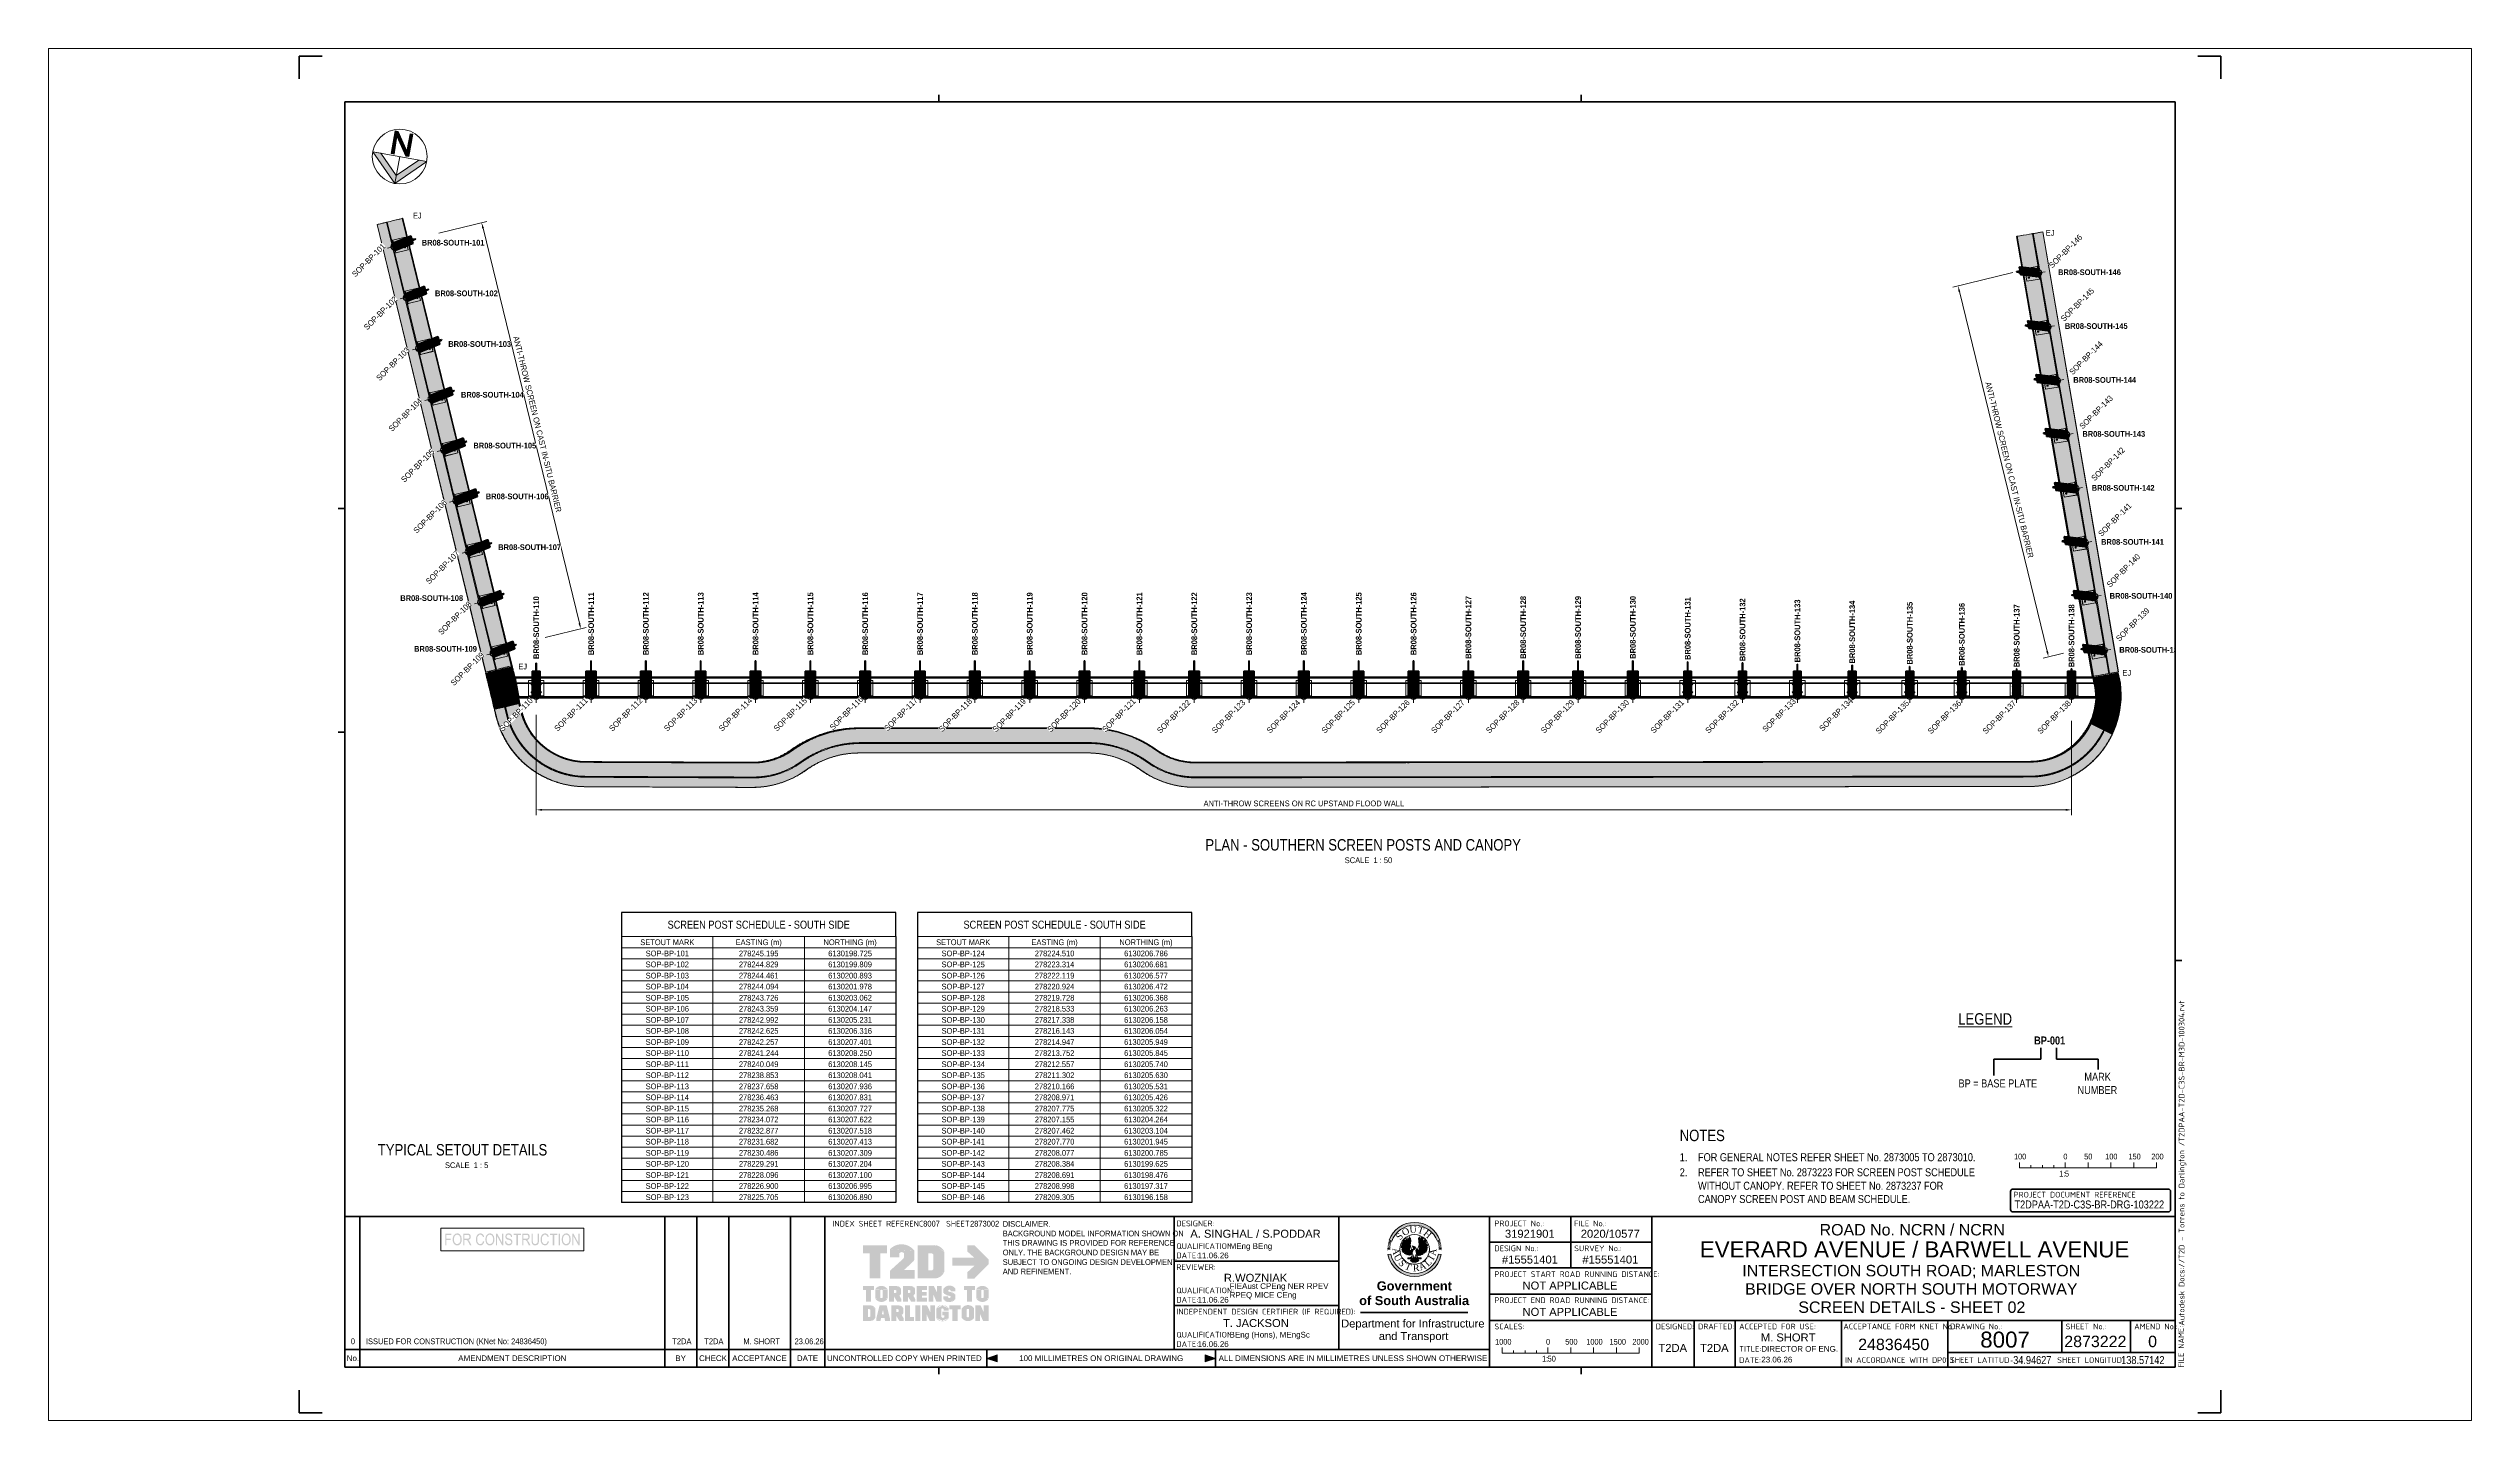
# Paper-space layout 'Layout1' of a CAD drawing. Header units: metres. Extents: x -0.11 to 0.95, y 0 to 0.6.
# The model-space entities are those that its viewports show. They can reach past a viewport. Long polylines and large blocks are cut down to what shows.
import ezdxf

# ---------------------------------------------------------------- set-up
doc = ezdxf.new("R2010")
doc.units = ezdxf.units.M
doc.layers.get('Defpoints').update_dxf_attribs({"color": 41})
for name, color, linetype, lineweight in [('A-ANNO-DIMS', 7, 'Continuous', 9), ('A-ANNO-NOTE', 7, 'Continuous', 9), ('A-ANNO-NOTE-STAMP', 10, 'Continuous', 18), ('A-DETL', 7, 'Continuous', 13), ('A-FLOR', 7, 'Continuous', 50), ('A-GENM', 7, 'Continuous', 35), ('A-GENM-IDEN', 7, 'Continuous', 18), ('A-WALL', 7, 'Continuous', 50), ('G-ANNO-SCHD', 7, 'Continuous', 18), ('G-ANNO-TEXT', 7, 'Continuous', 9), ('G-ANNO-TTLB', 7, 'Continuous', 9), ('G-IMPT', 7, 'Continuous', 13), ('S-FNDN-IDEN', 7, 'Continuous', 18), ('S-FSTN', 7, 'Continuous', 18)]:
    doc.layers.add(name, color=color, linetype=linetype, lineweight=lineweight)
doc.layers.add('G-ANNO-NPLT', color=191, linetype='Continuous', plot=False)
doc.layers.get('G-ANNO-NPLT').freeze()
doc.styles.add('Arial', font='arial.ttf', dxfattribs={"height": 0.0025})
doc.styles.add('Arial Narrow', font='ARIALN.TTF', dxfattribs={"height": 0.0025})
doc.styles.add('Arial Narrow_1', font='ARIALN.TTF', dxfattribs={"height": 0.0125})
doc.styles.add('Arial Narrow_2', font='ARIALN.TTF', dxfattribs={"height": 0.005})
doc.styles.add('Arial Narrow_3', font='ARIALN.TTF', dxfattribs={"height": 0.0035})
doc.styles.add('Arial Narrow_4', font='ARIALN.TTF', dxfattribs={"height": 0.125})
doc.styles.add('Arial Narrow_5', font='ARIALN.TTF', dxfattribs={"width": 0.9, "height": 0.0025})
doc.styles.add('Arial Narrow_B', font='ARIALNB.TTF', dxfattribs={"height": 0.0035})
doc.styles.add('Arial Narrow_B_1', font='ARIALNB.TTF', dxfattribs={"height": 0.125})
doc.styles.add('Arial_1', font='arial.ttf', dxfattribs={"height": 0.0035})
doc.styles.add('Arial_2', font='arial.ttf', dxfattribs={"height": 0.005})
doc.styles.add('Arial_3', font='arial.ttf', dxfattribs={"height": 0.007})
doc.styles.add('Arial_B', font='arialbd.ttf', dxfattribs={"height": 0.004})
doc.styles.add('ISOCPEUR', font='isocpeur.ttf', dxfattribs={"height": 0.0025})
doc.styles.add('Times New Roman', font='times.ttf', dxfattribs={"height": 0.008001})
doc.dimstyles.new('Dimension_Standard_O__mm_', dxfattribs={"dimscale": 0.3048, "dimtxt": 0.127929, "dimasz": 0.410105, "dimexe": 0.393701, "dimexo": 0.246063, "dimgap": 0.246063, "dimtad": 1, "dimdec": 0, "dimlfac": 1000, "dimzin": 0, "dimdsep": 46, "dimtxsty": 'Arial Narrow_4', "dimsah": 1, "dimcen": 0.09, "dimaunit": 1, "dimadec": 4, "dimazin": 0, "dimtfac": 1, "dimtdec": 4, "dimtix": 1, "dimtmove": 0, "dimatfit": 3, "dimfxl": 1, "dimtvp": 1, "dimtfill": 1, "dimtolj": 1, "dimtzin": 0, "dimlwd": 18, "dimlwe": 18, "dimarcsym": 2})

# ---------------------------------------------------------------- blocks, each defined once
blk = doc.blocks.new('T2DPAA-T2D-PWA-DE-XRF-000001 - Drawing3_dwg-8554483-SCREEN DETAILS - SHEET 02')
at = {"layer": 'G-IMPT'}
h = blk.add_hatch(color=256, dxfattribs=at)
edge = h.paths.add_edge_path()
edge.add_line((0.1549, 0.1015), (0.1515, 0.1021))
edge.add_arc((0.1226, 0.1077), 0.0295, 190.997, 349.003, ccw=False)
edge.add_line((0.0937, 0.1021), (0.0903, 0.1015))
edge.add_arc((0.1226, 0.1077), 0.0329, 190.997, 349.003)
edge = h.paths.add_edge_path()
edge.add_arc((0.1226, 0.1077), 0.0329, 20.0475, 159.9525, ccw=False)
edge.add_line((0.1535, 0.119), (0.1503, 0.1178))
edge.add_arc((0.1226, 0.1077), 0.0295, 20.0475, 159.9525)
edge.add_line((0.0949, 0.1178), (0.0917, 0.119))
h = blk.add_hatch(color=256, dxfattribs=at)
edge = h.paths.add_edge_path()
edge.add_arc((0.1226, 0.1077), 0.0329, 161.3902, 162.9856, ccw=False)
edge.add_line((0.0915, 0.1183), (0.0914, 0.1182))
edge.add_line((0.0915, 0.1183), (0.0947, 0.1172))
edge.add_line((0.0947, 0.1171), (0.0947, 0.1172))
edge.add_arc((0.1226, 0.1077), 0.0295, 161.3902, 162.9856)
edge.add_line((0.0944, 0.1163), (0.0911, 0.1174))
h = blk.add_hatch(color=256, dxfattribs=at)
edge = h.paths.add_edge_path()
edge.add_line((0.1206, 0.1074), (0.1207, 0.1074))
edge.add_line((0.1207, 0.1074), (0.1206, 0.1074))
edge = h.paths.add_edge_path()
edge.add_line((0.1166, 0.11), (0.1166, 0.1074))
edge.add_line((0.1166, 0.1074), (0.1183, 0.1065))
edge.add_line((0.1183, 0.1065), (0.119, 0.1076))
edge.add_line((0.119, 0.1076), (0.1204, 0.1079))
edge.add_line((0.1204, 0.1079), (0.1207, 0.1074))
edge.add_line((0.1207, 0.1074), (0.1211, 0.1067))
edge.add_line((0.1211, 0.1067), (0.1187, 0.1008))
edge.add_line((0.1187, 0.1008), (0.1178, 0.1012))
edge.add_line((0.1178, 0.1012), (0.1166, 0.1008))
edge.add_line((0.1166, 0.1008), (0.1161, 0.1012))
edge.add_line((0.1161, 0.1012), (0.1147, 0.101))
edge.add_line((0.1147, 0.101), (0.1143, 0.1017))
edge.add_line((0.1143, 0.1017), (0.1131, 0.1012))
edge.add_line((0.1131, 0.1012), (0.1128, 0.1022))
edge.add_line((0.1128, 0.1022), (0.1119, 0.1019))
edge.add_line((0.1119, 0.1019), (0.1119, 0.1029))
edge.add_line((0.1119, 0.1029), (0.1105, 0.1027))
edge.add_line((0.1105, 0.1027), (0.1107, 0.1043))
edge.add_line((0.1107, 0.1043), (0.1091, 0.1041))
edge.add_line((0.1091, 0.1041), (0.1095, 0.1057))
edge.add_line((0.1095, 0.1057), (0.1077, 0.106))
edge.add_line((0.1077, 0.106), (0.1081, 0.1069))
edge.add_line((0.1081, 0.1069), (0.1072, 0.1074))
edge.add_line((0.1072, 0.1074), (0.1081, 0.1091))
edge.add_line((0.1081, 0.1091), (0.1069, 0.11))
edge.add_line((0.1069, 0.11), (0.1081, 0.1112))
edge.add_line((0.1081, 0.1112), (0.1069, 0.1122))
edge.add_line((0.1069, 0.1122), (0.1085, 0.113))
edge.add_line((0.1085, 0.113), (0.1072, 0.1143))
edge.add_line((0.1072, 0.1143), (0.1095, 0.1145))
edge.add_line((0.1095, 0.1145), (0.1081, 0.116))
edge.add_line((0.1081, 0.116), (0.1105, 0.116))
edge.add_line((0.1105, 0.116), (0.1088, 0.1179))
edge.add_line((0.1088, 0.1179), (0.1119, 0.1163))
edge.add_line((0.1119, 0.1163), (0.1105, 0.1193))
edge.add_line((0.1105, 0.1193), (0.1138, 0.1172))
edge.add_line((0.1138, 0.1172), (0.1121, 0.121))
edge.add_line((0.1121, 0.121), (0.1147, 0.1181))
edge.add_line((0.1147, 0.1181), (0.1143, 0.1224))
edge.add_line((0.1143, 0.1224), (0.1159, 0.1188))
edge.add_line((0.1159, 0.1188), (0.1166, 0.1236))
edge.add_line((0.1166, 0.1236), (0.1171, 0.1207))
edge.add_line((0.1171, 0.1207), (0.1178, 0.1214))
edge.add_line((0.1178, 0.1214), (0.118, 0.1179))
edge.add_line((0.118, 0.1179), (0.1171, 0.1131))
edge.add_line((0.1171, 0.1131), (0.1178, 0.111))
edge.add_line((0.1178, 0.111), (0.1166, 0.11))
for points in [[(0.1105, 0.1193), (0.1088, 0.1179), (0.1119, 0.1163)], [(0.1369, 0.1093), (0.1385, 0.1081), (0.1367, 0.1074), (0.1376, 0.106), (0.1357, 0.106), (0.1367, 0.1043), (0.1348, 0.1043), (0.1348, 0.1031), (0.1336, 0.1034), (0.1331, 0.1022), (0.1322, 0.1024), (0.1317, 0.1015), (0.1305, 0.1017), (0.1301, 0.101), (0.1296, 0.1015), (0.1291, 0.1005), (0.1286, 0.1008), (0.1277, 0.1003), (0.1275, 0.101), (0.1268, 0.1003), (0.1251, 0.1029), (0.1242, 0.1065), (0.1246, 0.1076), (0.1263, 0.1076), (0.127, 0.1067), (0.1284, 0.1072), (0.1291, 0.11), (0.1275, 0.1112), (0.1282, 0.1133), (0.1275, 0.1219), (0.1284, 0.121), (0.1289, 0.1236), (0.1294, 0.1193), (0.1312, 0.1226), (0.1305, 0.1191), (0.1331, 0.1212), (0.1317, 0.1179), (0.1348, 0.1195), (0.1324, 0.116), (0.1364, 0.1179), (0.1341, 0.1155), (0.1371, 0.116), (0.1355, 0.1143), (0.1381, 0.1141), (0.1364, 0.1131), (0.1383, 0.1124), (0.1367, 0.1114), (0.1385, 0.11)], [(0.1312, 0.1226), (0.1331, 0.1212), (0.1305, 0.1191)], [(0.1348, 0.1195), (0.1364, 0.1179), (0.1324, 0.116)], [(0.1069, 0.1122), (0.1069, 0.11), (0.1081, 0.1112)], [(0.1081, 0.116), (0.1072, 0.1143), (0.1095, 0.1145)], [(0.1077, 0.106), (0.1091, 0.1041), (0.1095, 0.1057)], [(0.1105, 0.1027), (0.1119, 0.1019), (0.1119, 0.1029)], [(0.1225, 0.0967), (0.1233, 0.0985), (0.1277, 0.0943), (0.1263, 0.0929), (0.1237, 0.092), (0.1202, 0.0924), (0.1176, 0.0943), (0.1218, 0.0984)], [(0.1291, 0.1005), (0.1301, 0.101), (0.1296, 0.1015)], [(0.1317, 0.1015), (0.1331, 0.1022), (0.1322, 0.1024)], [(0.1383, 0.1124), (0.1381, 0.1141), (0.1364, 0.1131)]]:
    blk.add_hatch(color=256, dxfattribs=at).paths.add_polyline_path(points)
h = blk.add_hatch(color=256, dxfattribs=at)
edge = h.paths.add_edge_path()
edge.add_line((0.154, 0.1174), (0.1508, 0.1163))
edge.add_arc((0.1226, 0.1077), 0.0295, 17.0144, 18.6098)
edge.add_line((0.1505, 0.1172), (0.1505, 0.1171))
edge.add_line((0.1505, 0.1172), (0.1537, 0.1183))
edge.add_line((0.1538, 0.1182), (0.1537, 0.1183))
edge.add_arc((0.1226, 0.1077), 0.0329, 17.0144, 18.6098, ccw=False)
h = blk.add_hatch(color=256, dxfattribs=at)
edge = h.paths.add_edge_path()
edge.add_line((0.0931, 0.1083), (0.0897, 0.1083))
edge.add_arc((0.1226, 0.1077), 0.0329, 177.3415, 178.9368, ccw=False)
edge.add_line((0.0897, 0.1094), (0.0897, 0.1093))
edge.add_line((0.0897, 0.1094), (0.0932, 0.1092))
edge.add_line((0.0932, 0.1091), (0.0932, 0.1092))
edge.add_arc((0.1226, 0.1077), 0.0295, 177.3415, 178.9368)
h = blk.add_hatch(color=256, dxfattribs=at)
edge = h.paths.add_edge_path()
edge.add_line((0.0931, 0.1069), (0.0897, 0.1068))
edge.add_arc((0.1226, 0.1077), 0.0329, 180, 181.5953, ccw=False)
edge.add_line((0.0897, 0.1078), (0.0897, 0.1077))
edge.add_line((0.0897, 0.1078), (0.0931, 0.1078))
edge.add_line((0.0931, 0.1077), (0.0931, 0.1078))
edge.add_arc((0.1226, 0.1077), 0.0295, 180, 181.5953)
h = blk.add_hatch(color=256, dxfattribs=at)
edge = h.paths.add_edge_path()
edge.add_arc((0.1226, 0.1077), 0.0329, 174.6829, 176.2783, ccw=False)
edge.add_line((0.0899, 0.1109), (0.0898, 0.1108))
edge.add_line((0.0899, 0.1109), (0.0933, 0.1106))
edge.add_line((0.0933, 0.1105), (0.0933, 0.1106))
edge.add_arc((0.1226, 0.1077), 0.0295, 174.6829, 176.2783)
edge.add_line((0.0932, 0.1096), (0.0898, 0.1099))
h = blk.add_hatch(color=256, dxfattribs=at)
edge = h.paths.add_edge_path()
edge.add_arc((0.1226, 0.1077), 0.0329, 172.0244, 173.6197, ccw=False)
edge.add_line((0.09, 0.1124), (0.09, 0.1123))
edge.add_line((0.09, 0.1124), (0.0934, 0.1119))
edge.add_line((0.0934, 0.1118), (0.0934, 0.1119))
edge.add_arc((0.1226, 0.1077), 0.0295, 172.0244, 173.6197)
edge.add_line((0.0933, 0.111), (0.0899, 0.1114))
h = blk.add_hatch(color=256, dxfattribs=at)
edge = h.paths.add_edge_path()
edge.add_arc((0.1226, 0.1077), 0.0329, 169.3658, 170.9612, ccw=False)
edge.add_line((0.0903, 0.1139), (0.0903, 0.1138))
edge.add_line((0.0903, 0.1139), (0.0937, 0.1133))
edge.add_line((0.0936, 0.1132), (0.0937, 0.1133))
edge.add_arc((0.1226, 0.1077), 0.0295, 169.3658, 170.9612)
edge.add_line((0.0935, 0.1124), (0.0901, 0.1129))
h = blk.add_hatch(color=256, dxfattribs=at)
edge = h.paths.add_edge_path()
edge.add_arc((0.1226, 0.1077), 0.0329, 166.7073, 168.3026, ccw=False)
edge.add_line((0.0906, 0.1154), (0.0906, 0.1153))
edge.add_line((0.0906, 0.1154), (0.0939, 0.1146))
edge.add_line((0.0939, 0.1145), (0.0939, 0.1146))
edge.add_arc((0.1226, 0.1077), 0.0295, 166.7073, 168.3026)
edge.add_line((0.0937, 0.1137), (0.0904, 0.1144))
h = blk.add_hatch(color=256, dxfattribs=at)
edge = h.paths.add_edge_path()
edge.add_line((0.0941, 0.115), (0.0907, 0.1159))
edge.add_arc((0.1226, 0.1077), 0.0329, 164.0488, 165.6441, ccw=False)
edge.add_line((0.091, 0.1169), (0.091, 0.1168))
edge.add_line((0.091, 0.1169), (0.0943, 0.1159))
edge.add_line((0.0943, 0.1158), (0.0943, 0.1159))
edge.add_arc((0.1226, 0.1077), 0.0295, 164.0488, 165.6441)
h = blk.add_hatch(color=256, dxfattribs=at)
edge = h.paths.add_edge_path()
edge.add_line((0.1232, 0.1095), (0.1225, 0.1076))
edge.add_line((0.1225, 0.1076), (0.1207, 0.1074))
edge.add_line((0.1207, 0.1074), (0.1207, 0.1074))
edge.add_line((0.1207, 0.1074), (0.1216, 0.1086))
edge.add_line((0.1216, 0.1086), (0.1197, 0.1119))
edge.add_line((0.1197, 0.1119), (0.1232, 0.1107))
edge.add_line((0.1232, 0.1107), (0.1239, 0.1098))
edge.add_line((0.1239, 0.1098), (0.1232, 0.1095))
h = blk.add_hatch(color=256, dxfattribs=at)
edge = h.paths.add_edge_path()
edge.add_arc((0.1226, 0.1077), 0.0295, 14.3559, 15.9512)
edge.add_line((0.1509, 0.1159), (0.1509, 0.1158))
edge.add_line((0.1509, 0.1159), (0.1542, 0.1169))
edge.add_line((0.1542, 0.1168), (0.1542, 0.1169))
edge.add_arc((0.1226, 0.1077), 0.0329, 14.3559, 15.9512, ccw=False)
edge.add_line((0.1545, 0.1159), (0.1511, 0.115))
h = blk.add_hatch(color=256, dxfattribs=at)
edge = h.paths.add_edge_path()
edge.add_line((0.1548, 0.1144), (0.1514, 0.1137))
edge.add_arc((0.1226, 0.1077), 0.0295, 11.6974, 13.2927)
edge.add_line((0.1512, 0.1146), (0.1513, 0.1145))
edge.add_line((0.1512, 0.1146), (0.1546, 0.1154))
edge.add_line((0.1546, 0.1153), (0.1546, 0.1154))
edge.add_arc((0.1226, 0.1077), 0.0329, 11.6974, 13.2927, ccw=False)
h = blk.add_hatch(color=256, dxfattribs=at)
edge = h.paths.add_edge_path()
edge.add_arc((0.1226, 0.1077), 0.0295, 9.0388, 10.6342)
edge.add_line((0.1515, 0.1133), (0.1515, 0.1132))
edge.add_line((0.1515, 0.1133), (0.1549, 0.1139))
edge.add_line((0.1549, 0.1138), (0.1549, 0.1139))
edge.add_arc((0.1226, 0.1077), 0.0329, 9.0388, 10.6342, ccw=False)
edge.add_line((0.1551, 0.1129), (0.1517, 0.1124))
h = blk.add_hatch(color=256, dxfattribs=at)
edge = h.paths.add_edge_path()
edge.add_arc((0.1226, 0.1077), 0.0295, 6.3803, 7.9756)
edge.add_line((0.1518, 0.1119), (0.1518, 0.1118))
edge.add_line((0.1518, 0.1119), (0.1552, 0.1124))
edge.add_line((0.1552, 0.1123), (0.1552, 0.1124))
edge.add_arc((0.1226, 0.1077), 0.0329, 6.3803, 7.9756, ccw=False)
edge.add_line((0.1553, 0.1114), (0.1519, 0.111))
h = blk.add_hatch(color=256, dxfattribs=at)
edge = h.paths.add_edge_path()
edge.add_line((0.1554, 0.1099), (0.152, 0.1096))
edge.add_arc((0.1226, 0.1077), 0.0295, 3.7217, 5.3171)
edge.add_line((0.1519, 0.1106), (0.1519, 0.1105))
edge.add_line((0.1519, 0.1106), (0.1553, 0.1109))
edge.add_line((0.1553, 0.1108), (0.1553, 0.1109))
edge.add_arc((0.1226, 0.1077), 0.0329, 3.7217, 5.3171, ccw=False)
h = blk.add_hatch(color=256, dxfattribs=at)
edge = h.paths.add_edge_path()
edge.add_line((0.1555, 0.1083), (0.1521, 0.1083))
edge.add_arc((0.1226, 0.1077), 0.0295, 1.0632, 2.6585)
edge.add_line((0.152, 0.1092), (0.152, 0.1091))
edge.add_line((0.152, 0.1092), (0.1554, 0.1094))
edge.add_line((0.1555, 0.1093), (0.1554, 0.1094))
edge.add_arc((0.1226, 0.1077), 0.0329, 1.0632, 2.6585, ccw=False)
h = blk.add_hatch(color=256, dxfattribs=at)
edge = h.paths.add_edge_path()
edge.add_line((0.1555, 0.1068), (0.152, 0.1069))
edge.add_arc((0.1226, 0.1077), 0.0295, 358.4047, 360)
edge.add_line((0.1521, 0.1078), (0.1521, 0.1077))
edge.add_line((0.1521, 0.1078), (0.1555, 0.1078))
edge.add_line((0.1555, 0.1077), (0.1555, 0.1078))
edge.add_arc((0.1226, 0.1077), 0.0329, 358.4047, 360, ccw=False)
for p, q in [((0.0917, 0.119), (0.0949, 0.1178)), ((0.1105, 0.1193), (0.1088, 0.1179)), ((0.1088, 0.1179), (0.1119, 0.1163)), ((0.1119, 0.1163), (0.1105, 0.1193)), ((0.1305, 0.1191), (0.1312, 0.1226)), ((0.1331, 0.1212), (0.1305, 0.1191)), ((0.1312, 0.1226), (0.1331, 0.1212)), ((0.1324, 0.116), (0.1348, 0.1195)), ((0.1364, 0.1179), (0.1324, 0.116)), ((0.1348, 0.1195), (0.1364, 0.1179)), ((0.1503, 0.1178), (0.1535, 0.119)), ((0.0903, 0.1015), (0.0937, 0.1021)), ((0.1069, 0.1122), (0.1069, 0.11)), ((0.1081, 0.1112), (0.1069, 0.1122)), ((0.1069, 0.11), (0.1081, 0.1112)), ((0.1081, 0.116), (0.1072, 0.1143)), ((0.1072, 0.1143), (0.1095, 0.1145)), ((0.1077, 0.106), (0.1091, 0.1041)), ((0.1095, 0.1057), (0.1077, 0.106)), ((0.1095, 0.1145), (0.1081, 0.116)), ((0.1091, 0.1041), (0.1095, 0.1057)), ((0.1119, 0.1029), (0.1105, 0.1027)), ((0.1105, 0.1027), (0.1119, 0.1019)), ((0.1119, 0.1019), (0.1119, 0.1029)), ((0.115, 0.0967), (0.1197, 0.0967)), ((0.1211, 0.1003), (0.1173, 0.0974)), ((0.1244, 0.1003), (0.1272, 0.0974)), ((0.1256, 0.0967), (0.1308, 0.0967)), ((0.1296, 0.1015), (0.1291, 0.1005)), ((0.1291, 0.1005), (0.1301, 0.101)), ((0.1301, 0.101), (0.1296, 0.1015)), ((0.1322, 0.1024), (0.1317, 0.1015)), ((0.1317, 0.1015), (0.1331, 0.1022)), ((0.1331, 0.1022), (0.1322, 0.1024)), ((0.1381, 0.1141), (0.1364, 0.1131)), ((0.1364, 0.1131), (0.1383, 0.1124)), ((0.1383, 0.1124), (0.1381, 0.1141)), ((0.1515, 0.1021), (0.1549, 0.1015))]:
    blk.add_line(p, q, dxfattribs=at)
at = {"layer": 'G-IMPT', "flags": 128}
for points in [[(0.1085, 0.113), (0.1072, 0.1143), (0.1095, 0.1145), (0.1081, 0.116), (0.1105, 0.116), (0.1088, 0.1179), (0.1119, 0.1163), (0.1105, 0.1193), (0.1138, 0.1172), (0.1121, 0.121), (0.1147, 0.1181), (0.1143, 0.1224), (0.1159, 0.1188), (0.1166, 0.1236), (0.1171, 0.1207), (0.1178, 0.1214), (0.118, 0.1179), (0.1171, 0.1131), (0.119, 0.1076), (0.1204, 0.1079), (0.1211, 0.1067), (0.1187, 0.1008), (0.1178, 0.1012), (0.1166, 0.1008), (0.1161, 0.1012), (0.1147, 0.101), (0.1143, 0.1017), (0.1131, 0.1012), (0.1128, 0.1022), (0.1119, 0.1019), (0.1119, 0.1029), (0.1105, 0.1027), (0.1107, 0.1043), (0.1091, 0.1041), (0.1095, 0.1057), (0.1077, 0.106), (0.1081, 0.1069), (0.1072, 0.1074), (0.1081, 0.1091), (0.1069, 0.11), (0.1081, 0.1112), (0.1069, 0.1122), (0.1087, 0.1131)], [(0.1199, 0.1031), (0.1225, 0.0967), (0.1251, 0.1029), (0.1242, 0.1065), (0.1246, 0.1076), (0.1263, 0.1076), (0.1282, 0.1133), (0.1275, 0.1219), (0.1284, 0.121), (0.1289, 0.1236), (0.1294, 0.1193), (0.1312, 0.1226), (0.1305, 0.1191), (0.1331, 0.1212), (0.1317, 0.1179), (0.1348, 0.1195), (0.1324, 0.116), (0.1364, 0.1179), (0.1341, 0.1155), (0.1371, 0.116), (0.1355, 0.1143), (0.1381, 0.1141), (0.1364, 0.1131), (0.1383, 0.1124), (0.1367, 0.1114), (0.1385, 0.11), (0.1369, 0.1093), (0.1385, 0.1081), (0.1367, 0.1074), (0.1376, 0.106), (0.1357, 0.106), (0.1367, 0.1043), (0.1348, 0.1043), (0.1348, 0.1031), (0.1336, 0.1034), (0.1331, 0.1022), (0.1322, 0.1024), (0.1317, 0.1015), (0.1305, 0.1017), (0.1301, 0.101), (0.1296, 0.1015), (0.1291, 0.1005), (0.1286, 0.1008), (0.1277, 0.1003), (0.1275, 0.101), (0.1268, 0.1003), (0.1251, 0.1029)], [(0.1206, 0.0974), (0.1145, 0.0974), (0.1145, 0.0962), (0.1194, 0.0962)], [(0.119, 0.1076), (0.1183, 0.1065), (0.1166, 0.1074), (0.1166, 0.11), (0.1178, 0.111)], [(0.1218, 0.0984), (0.1176, 0.0943), (0.1202, 0.0924), (0.1237, 0.092), (0.1263, 0.0929), (0.1277, 0.0943), (0.1233, 0.0985)], [(0.1239, 0.1098), (0.1244, 0.1091), (0.1246, 0.1076)], [(0.1246, 0.0974), (0.1308, 0.0974), (0.1308, 0.0962), (0.126, 0.0962)], [(0.1263, 0.1076), (0.127, 0.1067), (0.1284, 0.1072), (0.1291, 0.11), (0.1275, 0.1112)]]:
    blk.add_lwpolyline(points, dxfattribs=at)
blk.add_lwpolyline([(0.1206, 0.1074), (0.1216, 0.1086), (0.1197, 0.1119), (0.1232, 0.1107), (0.1239, 0.1098), (0.1232, 0.1095), (0.1225, 0.1076)], close=True, dxfattribs=at)
at = {"layer": 'G-IMPT'}
blk.add_circle((0.1226, 0.1077), 0.018, dxfattribs=at)
for radius, start, end in [(0.0329, 20.0475, 159.9525), (0.0295, 20.0475, 159.9525), (0.0329, 190.997, 349.003), (0.0295, 190.997, 349.003)]:
    blk.add_arc((0.1226, 0.1077), radius, start, end, dxfattribs=at)
at = {"layer": 'G-IMPT', "lineweight": 9, "char_height": 0.008, "attachment_point": 2, "line_spacing_factor": 1.029793, "style": 'Times New Roman'}
for s, insert, width, rotation in [('S', (0.1012, 0.1263), 0.008041, 49.0663), ('O', (0.1099, 0.133), 0.010353, 26.6943), ('U', (0.1205, 0.136), 0.010353, 4.3222), ('T', (0.1314, 0.1347), 0.008744, 341.9502), ('H', (0.141, 0.1293), 0.010353, 319.5782), ('A', (0.104, 0.106), 0.010353, 279.6978), ('U', (0.1058, 0.0996), 0.010353, 300.15), ('S', (0.1107, 0.0935), 0.008041, 310.3575), ('T', (0.1164, 0.0903), 0.008744, 336.9699), ('R', (0.1244, 0.0893), 0.009549, 3.701), ('A', (0.1307, 0.0909), 0.010353, 21.3382), ('L', (0.1363, 0.0949), 0.008744, 42.375), ('I', (0.1395, 0.0995), 0.004825, 60.5783), ('A', (0.141, 0.1048), 0.010353, 83.64)]:
    blk.add_mtext(s, dxfattribs=dict(at, insert=insert, width=width, rotation=rotation))
blk = doc.blocks.new('T2DPAA-T2D-PWA-DE-XRF-000001 - Standard-9403706-SCREEN DETAILS - SHEET 02')
at = {"layer": 'G-ANNO-TTLB', "true_color": 0x1d4a5c}
h = blk.add_hatch(color=139, dxfattribs=at)
edge = h.paths.add_edge_path()
edge.add_line((0.2623, 0.0443), (0.2623, 0.0452))
edge.add_arc((0.2616, 0.044), 0.00145, 58.8241, 99.793)
edge.add_line((0.2613, 0.0454), (0.2613, 0.0441))
edge.add_arc((0.2616, 0.0455), 0.00141, 259.7202, 301.6629)
edge = h.paths.add_edge_path()
edge.add_arc((0.2625, 0.0448), 0.00224, 301.808, 330.1086, ccw=False)
edge.add_line((0.2637, 0.0429), (0.2645, 0.0415))
edge.add_line((0.2645, 0.0415), (0.2645, 0.0403))
edge.add_line((0.2645, 0.0403), (0.2627, 0.0403))
edge.add_line((0.2627, 0.0403), (0.2613, 0.0425))
edge.add_line((0.2613, 0.0425), (0.2613, 0.0403))
edge.add_line((0.2613, 0.0403), (0.2591, 0.0403))
edge.add_line((0.2591, 0.0403), (0.2591, 0.0471))
edge.add_line((0.2591, 0.0471), (0.2624, 0.0471))
edge.add_arc((0.2623, 0.0446), 0.00248, 32.8357, 87.7033, ccw=False)
edge.add_line((0.2644, 0.046), (0.2644, 0.0437))
edge = h.paths.add_edge_path()
edge.add_line((0.2674, 0.0527), (0.2674, 0.0537))
edge.add_arc((0.2667, 0.0524), 0.00145, 58.8241, 99.793)
edge.add_line((0.2665, 0.0539), (0.2665, 0.0526))
edge.add_arc((0.2667, 0.0539), 0.00141, 259.7202, 301.6629)
edge = h.paths.add_edge_path()
edge.add_arc((0.2676, 0.0532), 0.00224, 301.808, 330.1086, ccw=False)
edge.add_line((0.2688, 0.0513), (0.2696, 0.0499))
edge.add_line((0.2696, 0.0499), (0.2696, 0.0487))
edge.add_line((0.2696, 0.0487), (0.2678, 0.0487))
edge.add_line((0.2678, 0.0487), (0.2664, 0.051))
edge.add_line((0.2664, 0.051), (0.2664, 0.0487))
edge.add_line((0.2664, 0.0487), (0.2642, 0.0487))
edge.add_line((0.2642, 0.0487), (0.2642, 0.0555))
edge.add_line((0.2642, 0.0555), (0.2676, 0.0555))
edge.add_arc((0.2675, 0.0531), 0.00248, 32.8357, 87.7033, ccw=False)
edge.add_line((0.2695, 0.0544), (0.2695, 0.0521))
edge = h.paths.add_edge_path()
edge.add_line((0.2499, 0.0422), (0.2499, 0.0452))
edge.add_arc((0.2491, 0.0441), 0.00138, 56.3448, 98.7814)
edge.add_line((0.2489, 0.0454), (0.2489, 0.0419))
edge.add_arc((0.2491, 0.0433), 0.00138, 261.2186, 303.6552)
edge = h.paths.add_edge_path()
edge.add_line((0.2613, 0.0527), (0.2613, 0.0537))
edge.add_arc((0.2606, 0.0524), 0.00145, 58.8241, 99.793)
edge.add_line((0.2603, 0.0539), (0.2603, 0.0526))
edge.add_arc((0.2606, 0.0539), 0.00141, 259.7202, 301.6629)
edge = h.paths.add_edge_path()
edge.add_line((0.2502, 0.0403), (0.2467, 0.0403))
edge.add_line((0.2467, 0.0403), (0.2467, 0.0471))
edge.add_line((0.2467, 0.0471), (0.2501, 0.0471))
edge.add_arc((0.25, 0.0447), 0.00241, 26.2483, 85.5583, ccw=False)
edge.add_line((0.2521, 0.0457), (0.2521, 0.0416))
edge.add_arc((0.2502, 0.0424), 0.00209, 270, 338.4707, ccw=False)
h.paths.add_polyline_path([(0.2555, 0.0451), (0.255, 0.0432), (0.2559, 0.0432)])
h.paths.add_polyline_path([(0.2585, 0.0415), (0.2585, 0.0403), (0.2564, 0.0403), (0.2562, 0.0415), (0.2547, 0.0415), (0.2544, 0.0403), (0.2526, 0.0403), (0.2526, 0.0415), (0.254, 0.0471), (0.2571, 0.0471)])
h.paths.add_polyline_path([(0.2673, 0.042), (0.269, 0.042), (0.269, 0.0403), (0.2651, 0.0403), (0.2651, 0.0471), (0.2673, 0.0471)])
h.paths.add_polyline_path([(0.2718, 0.0403), (0.2696, 0.0403), (0.2696, 0.0471), (0.2718, 0.0471)])
h.paths.add_polyline_path([(0.2762, 0.0441), (0.2762, 0.0471), (0.2782, 0.0471), (0.2782, 0.0403), (0.2759, 0.0403), (0.2746, 0.0432), (0.2746, 0.0403), (0.2725, 0.0403), (0.2725, 0.0471), (0.2748, 0.0471)])
edge = h.paths.add_edge_path()
edge.add_arc((0.2817, 0.0424), 0.000774, 214.5178, 325.4822)
edge.add_line((0.2823, 0.0419), (0.2823, 0.0427))
edge.add_line((0.2823, 0.0427), (0.2815, 0.0427))
edge.add_line((0.2815, 0.0427), (0.2815, 0.0443))
edge.add_line((0.2815, 0.0443), (0.2842, 0.0443))
edge.add_line((0.2842, 0.0443), (0.2842, 0.0415))
edge.add_arc((0.2819, 0.0428), 0.00262, 274.1131, 330.4929, ccw=False)
edge.add_arc((0.2815, 0.0434), 0.00327, 260.2337, 279.7663, ccw=False)
edge.add_arc((0.2812, 0.0429), 0.00275, 208.3817, 264.7517, ccw=False)
edge.add_line((0.2788, 0.0416), (0.2788, 0.0458))
edge.add_arc((0.2812, 0.0445), 0.00268, 94.8448, 152.8409, ccw=False)
edge.add_arc((0.2815, 0.0424), 0.00482, 83.0812, 96.9188, ccw=False)
edge.add_arc((0.2818, 0.0444), 0.00278, 31.3102, 83.6241, ccw=False)
edge.add_line((0.2842, 0.0459), (0.2842, 0.0447))
edge.add_line((0.2842, 0.0447), (0.282, 0.0447))
edge.add_line((0.282, 0.0447), (0.282, 0.0455))
edge.add_arc((0.2815, 0.0451), 0.000641, 40.732, 139.268)
edge.add_line((0.281, 0.0455), (0.281, 0.0419))
h.paths.add_polyline_path([(0.2882, 0.0403), (0.2859, 0.0403), (0.2859, 0.0454), (0.2846, 0.0454), (0.2846, 0.0471), (0.2895, 0.0471), (0.2895, 0.0454), (0.2882, 0.0454)])
edge = h.paths.add_edge_path()
edge.add_arc((0.2927, 0.0429), 0.00104, 239.6549, 300.3451)
edge.add_line((0.2932, 0.042), (0.2932, 0.0454))
edge.add_arc((0.2927, 0.0445), 0.00103, 59.5446, 120.4554)
edge.add_line((0.2921, 0.0454), (0.2921, 0.042))
edge = h.paths.add_edge_path()
edge.add_arc((0.2927, 0.0434), 0.00323, 212.7347, 327.2653, ccw=False)
edge.add_line((0.29, 0.0417), (0.29, 0.0458))
edge.add_arc((0.2927, 0.044), 0.00323, 32.6408, 147.3592, ccw=False)
edge.add_line((0.2954, 0.0458), (0.2954, 0.0417))
h.paths.add_polyline_path([(0.3017, 0.0403), (0.2993, 0.0403), (0.298, 0.0432), (0.298, 0.0403), (0.2959, 0.0403), (0.2959, 0.0471), (0.2982, 0.0471), (0.2996, 0.0441), (0.2996, 0.0471), (0.3017, 0.0471)])
edge = h.paths.add_edge_path()
edge.add_arc((0.299, 0.0513), 0.00104, 239.6549, 300.3451)
edge.add_line((0.2995, 0.0504), (0.2995, 0.0538))
edge.add_arc((0.299, 0.0529), 0.00103, 59.5446, 120.4554)
edge.add_line((0.2985, 0.0538), (0.2985, 0.0504))
edge = h.paths.add_edge_path()
edge.add_arc((0.299, 0.0518), 0.00323, 212.7347, 327.2653, ccw=False)
edge.add_line((0.2963, 0.0501), (0.2963, 0.0542))
edge.add_arc((0.299, 0.0524), 0.00323, 32.6408, 147.3592, ccw=False)
edge.add_line((0.3017, 0.0542), (0.3017, 0.0501))
h.paths.add_polyline_path([(0.2945, 0.0487), (0.2923, 0.0487), (0.2923, 0.0538), (0.2909, 0.0538), (0.2909, 0.0555), (0.2958, 0.0555), (0.2958, 0.0538), (0.2945, 0.0538)])
edge = h.paths.add_edge_path()
edge.add_line((0.2872, 0.0518), (0.2872, 0.0499))
edge.add_arc((0.2849, 0.0513), 0.0027, 273.7285, 329.3952, ccw=False)
edge.add_line((0.285, 0.0486), (0.2841, 0.0486))
edge.add_arc((0.2842, 0.0512), 0.00266, 210.1626, 267.7624, ccw=False)
edge.add_line((0.2819, 0.0499), (0.2819, 0.051))
edge.add_line((0.2819, 0.051), (0.2841, 0.051))
edge.add_arc((0.2845, 0.0508), 0.000522, 155.2714, 300.4507)
edge.add_arc((0.2846, 0.0508), 0.000487, 289.6558, 416.8121)
edge.add_line((0.2849, 0.0512), (0.2834, 0.0515))
edge.add_arc((0.2841, 0.054), 0.00253, 213.4271, 255.8381, ccw=False)
edge.add_line((0.2819, 0.0526), (0.2819, 0.0544))
edge.add_arc((0.2846, 0.0525), 0.00325, 35.8397, 144.1603, ccw=False)
edge.add_line((0.2872, 0.0544), (0.2872, 0.0533))
edge.add_line((0.2872, 0.0533), (0.2851, 0.0533))
edge.add_arc((0.2846, 0.0535), 0.000494, 335.3316, 479.9481)
edge.add_arc((0.2845, 0.0535), 0.000428, 103.9979, 246.4243)
edge.add_line((0.2843, 0.0531), (0.2853, 0.0529))
edge.add_arc((0.2849, 0.0501), 0.00281, 35.1328, 82.3403, ccw=False)
h.paths.add_polyline_path([(0.2792, 0.0526), (0.2792, 0.0555), (0.2812, 0.0555), (0.2812, 0.0487), (0.2789, 0.0487), (0.2776, 0.0517), (0.2776, 0.0487), (0.2755, 0.0487), (0.2755, 0.0555), (0.2778, 0.0555)])
h.paths.add_polyline_path([(0.2725, 0.053), (0.2746, 0.053), (0.2746, 0.0513), (0.2725, 0.0513), (0.2725, 0.0504), (0.2748, 0.0504), (0.2748, 0.0487), (0.2703, 0.0487), (0.2703, 0.0555), (0.2748, 0.0555), (0.2748, 0.0538), (0.2725, 0.0538)])
edge = h.paths.add_edge_path()
edge.add_arc((0.2615, 0.0532), 0.00224, 301.808, 330.1086, ccw=False)
edge.add_line((0.2627, 0.0513), (0.2635, 0.0499))
edge.add_line((0.2635, 0.0499), (0.2635, 0.0487))
edge.add_line((0.2635, 0.0487), (0.2617, 0.0487))
edge.add_line((0.2617, 0.0487), (0.2603, 0.051))
edge.add_line((0.2603, 0.051), (0.2603, 0.0487))
edge.add_line((0.2603, 0.0487), (0.2581, 0.0487))
edge.add_line((0.2581, 0.0487), (0.2581, 0.0555))
edge.add_line((0.2581, 0.0555), (0.2614, 0.0555))
edge.add_arc((0.2613, 0.0531), 0.00248, 32.8357, 87.7033, ccw=False)
edge.add_line((0.2634, 0.0544), (0.2634, 0.0521))
edge = h.paths.add_edge_path()
edge.add_line((0.2543, 0.0538), (0.2543, 0.0504))
edge.add_arc((0.2548, 0.0513), 0.00104, 239.6549, 300.3451)
edge.add_line((0.2553, 0.0504), (0.2553, 0.0538))
edge.add_arc((0.2548, 0.0529), 0.00103, 59.5446, 120.4554)
edge = h.paths.add_edge_path()
edge.add_line((0.2521, 0.0501), (0.2521, 0.0542))
edge.add_arc((0.2548, 0.0524), 0.00323, 32.6408, 147.3592, ccw=False)
edge.add_line((0.2575, 0.0542), (0.2575, 0.0501))
edge.add_arc((0.2548, 0.0518), 0.00323, 212.7347, 327.2653, ccw=False)
h.paths.add_polyline_path([(0.2503, 0.0487), (0.248, 0.0487), (0.248, 0.0538), (0.2467, 0.0538), (0.2467, 0.0555), (0.2516, 0.0555), (0.2516, 0.0538), (0.2503, 0.0538)])
h.paths.add_polyline_path([(0.3017, 0.0672), (0.3017, 0.0651), (0.2955, 0.0588), (0.2924, 0.0588), (0.2924, 0.0616), (0.2955, 0.0644), (0.2858, 0.0644), (0.2858, 0.0679), (0.2955, 0.0679), (0.2924, 0.0707), (0.2924, 0.0734), (0.2955, 0.0734)])
edge = h.paths.add_edge_path()
edge.add_line((0.2768, 0.0699), (0.2754, 0.0699))
edge.add_line((0.2754, 0.0699), (0.2754, 0.0624))
edge.add_line((0.2754, 0.0624), (0.2768, 0.0624))
edge.add_arc((0.2767, 0.0633), 0.000915, 277.9427, 335.4563)
edge.add_line((0.2775, 0.0629), (0.2775, 0.0694))
edge.add_arc((0.2767, 0.0689), 0.000957, 31.2517, 83.8556)
edge = h.paths.add_edge_path()
edge.add_line((0.2781, 0.0589), (0.2707, 0.0589))
edge.add_line((0.2707, 0.0589), (0.2707, 0.0734))
edge.add_line((0.2707, 0.0734), (0.2781, 0.0734))
edge.add_arc((0.2777, 0.0683), 0.00519, 26.2483, 85.5583, ccw=False)
edge.add_line((0.2823, 0.0705), (0.2823, 0.0617))
edge.add_arc((0.2781, 0.0634), 0.00451, 270, 338.4707, ccw=False)
edge = h.paths.add_edge_path()
edge.add_line((0.2627, 0.0699), (0.2627, 0.0681))
edge.add_line((0.2627, 0.0681), (0.2585, 0.0681))
edge.add_line((0.2585, 0.0681), (0.2585, 0.0716))
edge.add_arc((0.2636, 0.0668), 0.00703, 37.1177, 136.9917, ccw=False)
edge.add_line((0.2692, 0.071), (0.2692, 0.0671))
edge.add_arc((0.2674, 0.0677), 0.00193, 316.9738, 340.8309, ccw=False)
edge.add_line((0.2688, 0.0664), (0.268, 0.0656))
edge.add_line((0.268, 0.0656), (0.2646, 0.0625))
edge.add_line((0.2646, 0.0625), (0.2693, 0.0625))
edge.add_line((0.2693, 0.0625), (0.2693, 0.0588))
edge.add_line((0.2693, 0.0588), (0.2585, 0.0588))
edge.add_line((0.2585, 0.0588), (0.2585, 0.0622))
edge.add_line((0.2585, 0.0622), (0.2638, 0.067))
edge.add_line((0.2638, 0.067), (0.2647, 0.068))
edge.add_line((0.2647, 0.068), (0.2647, 0.0699))
edge.add_arc((0.2637, 0.0691), 0.00131, 40.7337, 139.2663)
h.paths.add_polyline_path([(0.2467, 0.0734), (0.2573, 0.0734), (0.2573, 0.0698), (0.2544, 0.0698), (0.2544, 0.0589), (0.2496, 0.0589), (0.2496, 0.0699), (0.2467, 0.0699)])
at = {"layer": 'G-IMPT', "lineweight": 9}
for points in [[(0.3055, 0.0254), (0.3055, 0.0239), (0.3055, 0.0224), (0.301, 0.0239)], [(0.3965, 0.0254), (0.401, 0.0239), (0.3965, 0.0224), (0.3965, 0.0239)]]:
    blk.add_hatch(color=256, dxfattribs=at).paths.add_polyline_path(points)
at = {"layer": 'A-ANNO-NOTE'}
for p, q in [((0.5265, 0.0287), (0.5265, 0.0262)), ((0.5265, 0.0262), (0.5865, 0.0262)), ((0.5315, 0.0274), (0.5315, 0.0262)), ((0.5365, 0.0274), (0.5365, 0.0262)), ((0.5415, 0.0274), (0.5415, 0.0262)), ((0.5465, 0.0287), (0.5465, 0.0262)), ((0.5565, 0.0287), (0.5565, 0.0262)), ((0.5665, 0.0287), (0.5665, 0.0262)), ((0.5765, 0.0287), (0.5765, 0.0262)), ((0.5865, 0.0287), (0.5865, 0.0262))]:
    blk.add_line(p, q, dxfattribs=at)
at = {"layer": 'G-ANNO-TTLB', "color": 8, "lineweight": 35, "true_color": 0x808080}
for p, q in [((0, 0.594), (0.01, 0.594)), ((0, 0.584), (0, 0.594)), ((0.831, 0.594), (0.841, 0.594)), ((0.841, 0.594), (0.841, 0.584)), ((0, 0), (0, 0.01)), ((0.01, 0), (0, 0)), ((0.831, 0), (0.841, 0)), ((0.841, 0), (0.841, 0.01))]:
    blk.add_line(p, q, dxfattribs=at)
at = {"layer": 'G-ANNO-TTLB', "lineweight": 100}
for p, q in [((0.02, 0.574), (0.02, 0.02)), ((0.821, 0.574), (0.02, 0.574)), ((0.821, 0.02), (0.821, 0.574)), ((0.23, 0.02), (0.23, 0.086)), ((0.455, 0.086), (0.455, 0.0277)), ((0.521, 0.086), (0.521, 0.02)), ((0.592, 0.086), (0.592, 0.02)), ((0.4645, 0.044), (0.5115, 0.044)), ((0.02, 0.02), (0.821, 0.02))]:
    blk.add_line(p, q, dxfattribs=at)
at = {"layer": 'G-ANNO-TTLB', "lineweight": 50}
for p, q in [((0.28, 0.577), (0.28, 0.574)), ((0.561, 0.577), (0.561, 0.574)), ((0.017, 0.396), (0.02, 0.396)), ((0.821, 0.396), (0.824, 0.396)), ((0.017, 0.298), (0.02, 0.298)), ((0.821, 0.198), (0.824, 0.198)), ((0.749, 0.097), (0.749, 0.089)), ((0.818, 0.098), (0.75, 0.098)), ((0.819, 0.089), (0.819, 0.097)), ((0.75, 0.088), (0.818, 0.088)), ((0.28, 0.02), (0.28, 0.017)), ((0.561, 0.02), (0.561, 0.017))]:
    blk.add_line(p, q, dxfattribs=at)
at = {"layer": 'G-ANNO-TTLB', "lineweight": 35}
for p, q in [((0.0265, 0.02), (0.0265, 0.086)), ((0.16, 0.02), (0.16, 0.086)), ((0.174, 0.02), (0.174, 0.086)), ((0.188, 0.02), (0.188, 0.086)), ((0.215, 0.02), (0.215, 0.086)), ((0.5565, 0.086), (0.5565, 0.0635)), ((0.521, 0.0748), (0.592, 0.0748)), ((0.521, 0.0635), (0.592, 0.0635)), ((0.455, 0.0471), (0.383, 0.0471)), ((0.521, 0.052), (0.592, 0.052)), ((0.521, 0.0405), (0.821, 0.0405)), ((0.6105, 0.0405), (0.6105, 0.02)), ((0.6285, 0.0405), (0.6285, 0.02)), ((0.675, 0.0405), (0.675, 0.02)), ((0.7215, 0.0405), (0.7215, 0.02)), ((0.7715, 0.0265), (0.7715, 0.0405)), ((0.8015, 0.0265), (0.8015, 0.0405)), ((0.521, 0.0277), (0.02, 0.0277)), ((0.301, 0.02), (0.301, 0.0277)), ((0.401, 0.02), (0.401, 0.0277)), ((0.821, 0.0265), (0.7215, 0.0265))]:
    blk.add_line(p, q, dxfattribs=at)
at = {"layer": 'G-ANNO-TTLB'}
for p, q in [((0.3055, 0.0254), (0.301, 0.0239)), ((0.301, 0.0239), (0.3055, 0.0224)), ((0.3055, 0.0239), (0.3055, 0.0254)), ((0.3055, 0.0224), (0.3055, 0.0239)), ((0.3965, 0.0254), (0.3965, 0.0239)), ((0.401, 0.0239), (0.3965, 0.0254)), ((0.3965, 0.0239), (0.3965, 0.0224)), ((0.3965, 0.0224), (0.401, 0.0239))]:
    blk.add_line(p, q, dxfattribs=at)
at = {"layer": 'G-ANNO-TTLB', "lineweight": 50}
for centre, start, end in [((0.75, 0.097), 90, 180), ((0.818, 0.097), 0, 90), ((0.75, 0.089), 180, 270), ((0.818, 0.089), 270, 0)]:
    blk.add_arc(centre, 0.001, start, end, dxfattribs=at)
at = {"xscale": 0.3600000000000081, "yscale": 0.3600000000000081, "zscale": 0.3600000000000081}
blk.add_blockref('T2DPAA-T2D-PWA-DE-XRF-000001 - Drawing3_dwg-8554483-SCREEN DETAILS - SHEET 02', (0.444, 0.0328), dxfattribs=at)
at = {"layer": 'G-ANNO-TTLB', "attachment_point": 1}
for s, insert, char_height, width, style in [('PROJECT DOCUMENT REFERENCE', (0.7503, 0.0968), 0.0025, 0.058764, 'ISOCPEUR'), ('INDEX SHEET REFERENCE:', (0.2334, 0.0841), 0.0025, 0.046899, 'ISOCPEUR'), ('SHEET', (0.2831, 0.0841), 0.0025, 0.011544, 'ISOCPEUR'), ('PROJECT No.:', (0.5231, 0.0842), 0.0025, 0.02397, 'ISOCPEUR'), ('FILE No.:', (0.558, 0.0842), 0.0025, 0.015553, 'ISOCPEUR'), ('DESIGN No.:', (0.5231, 0.0733), 0.0025, 0.020844, 'ISOCPEUR'), ('SURVEY No.:', (0.558, 0.0733), 0.0025, 0.023008, 'ISOCPEUR'), ('QUALIFICATION:', (0.3839, 0.0549), 0.0025, 0.027498, 'ISOCPEUR'), ('Government', (0.4716, 0.0576), 0.004, 0.040004, 'Arial_B'), ('PROJECT START ROAD RUNNING DISTANCE:', (0.5231, 0.062), 0.0025, 0.079207, 'ISOCPEUR'), ('DATE:', (0.3839, 0.0508), 0.0025, 0.010582, 'ISOCPEUR'), ('INDEPENDENT DESIGN CERTIFIER (IF REQUIRED):', (0.3839, 0.0456), 0.0025, 0.08546, 'ISOCPEUR'), ('of South Australia', (0.4639, 0.0512), 0.004, 0.058523, 'Arial_B'), ('PROJECT END ROAD RUNNING DISTANCE:', (0.5231, 0.0506), 0.0025, 0.073835, 'ISOCPEUR'), ('QUALIFICATION:', (0.3839, 0.0355), 0.0025, 0.027498, 'ISOCPEUR'), ('Department for Infrastructure ', (0.456, 0.0409), 0.0035, 0.078004, 'Arial_1'), ('and Transport', (0.4725, 0.0354), 0.0035, 0.037599, 'Arial_1'), ('SCALES:', (0.5231, 0.0391), 0.0025, 0.014911, 'ISOCPEUR'), ('1000', (0.5234, 0.0324), 0.0025, 0.006927, 'Arial Narrow_5'), ('0', (0.5457, 0.0324), 0.0025, 0.001732, 'Arial Narrow_5'), ('500', (0.5541, 0.0324), 0.0025, 0.005195, 'Arial Narrow_5'), ('1000', (0.5633, 0.0324), 0.0025, 0.006927, 'Arial Narrow_5'), ('1500', (0.5735, 0.0324), 0.0025, 0.006927, 'Arial Narrow_5'), ('2000', (0.5835, 0.0324), 0.0025, 0.006927, 'Arial Narrow_5'), ('DESIGNED:', (0.5937, 0.0391), 0.0025, 0.018118, 'ISOCPEUR'), ('DRAFTED:', (0.6122, 0.0391), 0.0025, 0.017557, 'ISOCPEUR'), ('ACCEPTED FOR USE:', (0.6302, 0.0391), 0.0025, 0.037118, 'ISOCPEUR'), ('ACCEPTANCE FORM KNET No.:', (0.6758, 0.0391), 0.0025, 0.054435, 'ISOCPEUR'), ('DRAWING No.:', (0.7225, 0.0391), 0.0025, 0.024772, 'ISOCPEUR'), ('SHEET No.:', (0.7731, 0.0391), 0.0025, 0.019722, 'ISOCPEUR'), ('AMEND No.:', (0.8031, 0.0391), 0.0025, 0.020603, 'ISOCPEUR'), ('No. ', (0.0208, 0.0252), 0.0025, 0.007215, 'Arial'), ('AMENDMENT DESCRIPTION ', (0.0696, 0.0252), 0.0025, 0.058283, 'Arial'), ('BY ', (0.1646, 0.0252), 0.0025, 0.006814, 'Arial'), ('CHECK', (0.175, 0.0252), 0.0025, 0.014751, 'Arial'), ('ACCEPTANCE', (0.1895, 0.0252), 0.0025, 0.028861, 'Arial'), ('DATE ', (0.2178, 0.0252), 0.0025, 0.012506, 'Arial'), ('UNCONTROLLED COPY WHEN PRINTED', (0.231, 0.0252), 0.0025, 0.082173, 'Arial'), ('100 MILLIMETRES ON ORIGINAL DRAWING ', (0.3151, 0.0252), 0.0025, 0.088186, 'Arial'), ('DATE:', (0.3839, 0.0314), 0.0025, 0.010582, 'ISOCPEUR'), ('ALL DIMENSIONS ARE IN MILLIMETRES UNLESS SHOWN OTHERWISE ', (0.4024, 0.0252), 0.0025, 0.143101, 'Arial'), ('1:', (0.5439, 0.025), 0.0025, 0.002886, 'Arial Narrow'), ('50', (0.5464, 0.025), 0.0025, 0.003463, 'Arial Narrow_5'), ('TITLE:', (0.6302, 0.0293), 0.0025, 0.010903, 'ISOCPEUR'), ('DATE:', (0.6302, 0.0244), 0.0025, 0.010582, 'ISOCPEUR'), ('IN ACCORDANCE WITH DP013', (0.6766, 0.0244), 0.0025, 0.05227, 'ISOCPEUR'), ('SHEET LATITUDE', (0.7225, 0.0244), 0.0025, 0.030945, 'ISOCPEUR'), ('SHEET LONGITUDE', (0.7694, 0.0244), 0.0025, 0.03303, 'ISOCPEUR')]:
    blk.add_mtext(s, dxfattribs=dict(at, insert=insert, char_height=char_height, width=width, style=style))
at = {"layer": 'G-ANNO-TTLB', "insert": (0.3079, 0.084), "char_height": 0.0025, "width": 0.022127, "attachment_point": 1, "style": 'Arial Narrow', "bg_fill": 3, "box_fill_scale": 1.25, "bg_fill_color": 256, "bg_fill_true_color": 13158600, "bg_fill_transparency": 0}
blk.add_mtext('DISCLAIMER.', dxfattribs=at)
at = {"layer": 'G-ANNO-TTLB', "insert": (0.8224, 0.0198), "char_height": 0.0025, "width": 0.021966, "attachment_point": 1, "rotation": 90, "style": 'ISOCPEUR'}
blk.add_mtext('FILE NAME: ', dxfattribs=at)
at = {"layer": 'G-ANNO-TTLB', "lineweight": 100}
blk.add_line((0.821, 0.086), (0.02, 0.086), dxfattribs=at)
at = {"layer": 'G-ANNO-TTLB', "insert": (0.3079, 0.0798), "char_height": 0.0025, "width": 0.084899, "attachment_point": 1, "style": 'Arial Narrow', "bg_fill": 3, "box_fill_scale": 1.25, "bg_fill_color": 256, "bg_fill_true_color": 13158600, "bg_fill_transparency": 0}
blk.add_mtext('BACKGROUND MODEL INFORMATION SHOWN ON ', dxfattribs=at)
at = {"layer": 'G-ANNO-TTLB', "insert": (0.3079, 0.0757), "char_height": 0.0025, "width": 0.08065, "attachment_point": 1, "style": 'Arial Narrow', "bg_fill": 3, "box_fill_scale": 1.25, "bg_fill_color": 256, "bg_fill_true_color": 13158600, "bg_fill_transparency": 0}
blk.add_mtext('THIS DRAWING IS PROVIDED FOR REFERENCE ', dxfattribs=at)
at = {"layer": 'G-ANNO-TTLB', "insert": (0.3839, 0.0842), "char_height": 0.0025, "width": 0.018118, "attachment_point": 1, "style": 'ISOCPEUR'}
blk.add_mtext('DESIGNER:', dxfattribs=at)
at = {"layer": 'G-ANNO-TTLB', "insert": (0.3079, 0.0715), "char_height": 0.0025, "width": 0.073515, "attachment_point": 1, "style": 'Arial Narrow', "bg_fill": 3, "box_fill_scale": 1.25, "bg_fill_color": 256, "bg_fill_true_color": 13158600, "bg_fill_transparency": 0}
blk.add_mtext('ONLY. THE BACKGROUND DESIGN MAY BE ', dxfattribs=at)
at = {"layer": 'G-ANNO-TTLB', "insert": (0.3079, 0.0673), "char_height": 0.0025, "width": 0.082013, "attachment_point": 1, "style": 'Arial Narrow', "bg_fill": 3, "box_fill_scale": 1.25, "bg_fill_color": 256, "bg_fill_true_color": 13158600, "bg_fill_transparency": 0}
blk.add_mtext('SUBJECT TO ONGOING DESIGN DEVELOPMENT ', dxfattribs=at)
at = {"layer": 'G-ANNO-TTLB', "lineweight": 100}
blk.add_line((0.383, 0.086), (0.383, 0.0277), dxfattribs=at)
at = {"layer": 'G-ANNO-TTLB', "lineweight": 35}
blk.add_line((0.455, 0.0665), (0.383, 0.0665), dxfattribs=at)
at = {"layer": 'G-ANNO-TTLB', "char_height": 0.0025, "attachment_point": 1, "style": 'ISOCPEUR'}
for s, insert, width in [('QUALIFICATION:', (0.3839, 0.0743), 0.027498), ('DATE:', (0.3839, 0.0702), 0.010582), ('REVIEWER:', (0.3839, 0.0651), 0.01916)]:
    blk.add_mtext(s, dxfattribs=dict(at, insert=insert, width=width))
at = {"layer": 'G-ANNO-TTLB', "insert": (0.3079, 0.0632), "char_height": 0.0025, "width": 0.031827, "attachment_point": 1, "style": 'Arial Narrow', "bg_fill": 3, "box_fill_scale": 1.25, "bg_fill_color": 256, "bg_fill_true_color": 13158600, "bg_fill_transparency": 0}
blk.add_mtext('AND REFINEMENT.', dxfattribs=at)
blk = doc.blocks.new('DIT_Scale Bar_Instance_v1 - Scale Bar-4724572-SCREEN DETAILS - SHEET 02')
at = {"layer": 'A-ANNO-NOTE', "lineweight": 18}
for p, q in [((-0.02, 0.0027), (-0.02, 0.0003)), ((-0.02, 0.0003), (0.04, 0.0003)), ((-0.015, 0.0014), (-0.015, 0.0003)), ((-0.01, 0.0014), (-0.01, 0.0003)), ((-0.005, 0.0014), (-0.005, 0.0003)), ((0, 0.0027), (0, 0.0003)), ((0.01, 0.0027), (0.01, 0.0003)), ((0.02, 0.0027), (0.02, 0.0003)), ((0.03, 0.0027), (0.03, 0.0003)), ((0.04, 0.0027), (0.04, 0.0003))]:
    blk.add_line(p, q, dxfattribs=at)
at = {"layer": 'A-ANNO-NOTE', "insert": (-0.0026, -0.001), "char_height": 0.0025, "width": 0.002886, "attachment_point": 1, "style": 'Arial Narrow'}
blk.add_mtext('1:', dxfattribs=at)
blk = doc.blocks.new('NorthArrowRotation - DIT_Civil_North Arrow Rotation-8475901-SCREEN DETAILS - SHEET 02')
at = {"layer": 'A-ANNO-NOTE'}
for points in [[(-0.0012, 0.0089), (-0.0025, 0.0011), (-0.0038, 0.0013), (-0.002, 0.0112), (-0.0007, 0.011), (0.0031, 0.0023), (0.0045, 0.01), (0.0057, 0.0098), (0.004, 0), (0.0026, 0.0002)], [(-0.0021, -0.0118), (-0.0118, 0.0021), (-0.0083, 0.0015), (-0.0015, -0.0083), (0.0083, -0.0015), (0.0118, -0.0021)]]:
    blk.add_hatch(color=256, dxfattribs=at).paths.add_polyline_path(points)
for p, q in [((-0.002, 0.0112), (-0.0038, 0.0013)), ((-0.0007, 0.011), (-0.002, 0.0112)), ((0.0031, 0.0023), (-0.0007, 0.011)), ((0.0118, -0.0021), (-0.0118, 0.0021)), ((-0.0083, 0.0015), (-0.0118, 0.0021)), ((-0.0118, 0.0021), (-0.0021, -0.0118)), ((-0.0015, -0.0083), (-0.0083, 0.0015)), ((-0.0038, 0.0013), (-0.0025, 0.0011)), ((-0.0025, 0.0011), (-0.0012, 0.0089)), ((-0.0021, -0.0118), (0, 0)), ((-0.0012, 0.0089), (0.0026, 0.0002)), ((0.0026, 0.0002), (0.004, 0)), ((0.0045, 0.01), (0.0031, 0.0023)), ((0.004, 0), (0.0057, 0.0098)), ((0.0057, 0.0098), (0.0045, 0.01)), ((-0.0021, -0.0118), (0.0118, -0.0021)), ((0.0083, -0.0015), (-0.0015, -0.0083)), ((0.0118, -0.0021), (0.0083, -0.0015))]:
    blk.add_line(p, q, dxfattribs=at)
blk.add_circle((0, 0), 0.012, dxfattribs=at)
blk = doc.blocks.new('ForConstructionStamp')
at = {"layer": 'A-ANNO-NOTE-STAMP'}
h = blk.add_hatch(color=256, dxfattribs=at)
h.dxf.hatch_style = 1
h.paths.add_polyline_path([(0.0267, 0.0026), (0.0267, 0.0015), (0.0289, -0.0025), (0.0289, -0.0014)])
h.paths.add_polyline_path([(0.0267, 0.0026), (0.0262, 0.0026), (0.0262, -0.0025), (0.0267, -0.0025), (0.0267, 0.0015)])
h.paths.add_polyline_path([(0.0294, 0.0026), (0.0289, 0.0026), (0.0289, -0.0014), (0.0289, -0.0025), (0.0294, -0.0025)])
h.paths.add_polyline_path([(0.0236, 0.0027), (0.0235, 0.0027), (0.0232, 0.0026), (0.0229, 0.0026), (0.0226, 0.0024), (0.0224, 0.0022), (0.0222, 0.002), (0.0221, 0.0019), (0.0219, 0.0016), (0.0218, 0.0013), (0.0217, 0.0011), (0.0217, 0.0007), (0.0216, 0.0004), (0.0216, 0), (0.0216, -0.0003), (0.0217, -0.0006), (0.0217, -0.0009), (0.0218, -0.0012), (0.0219, -0.0015), (0.0221, -0.0018), (0.0222, -0.0019), (0.0224, -0.0021), (0.0227, -0.0023), (0.023, -0.0025), (0.0232, -0.0025), (0.0236, -0.0026), (0.0237, -0.0026), (0.024, -0.0025), (0.0243, -0.0024), (0.0246, -0.0022), (0.0248, -0.002), (0.0236, -0.002), (0.0233, -0.002), (0.0231, -0.0019), (0.0228, -0.0017), (0.0226, -0.0015), (0.0224, -0.0013), (0.0223, -0.001), (0.0222, -0.0007), (0.0222, -0.0004), (0.0222, 0), (0.0222, 0.0001), (0.0222, 0.0005), (0.0222, 0.0008), (0.0223, 0.0011), (0.0224, 0.0014), (0.0226, 0.0016), (0.0227, 0.0018), (0.023, 0.002), (0.0233, 0.0021), (0.0236, 0.0021), (0.0248, 0.0022), (0.0246, 0.0024), (0.0245, 0.0024), (0.0242, 0.0026), (0.0239, 0.0027)])
h.paths.add_polyline_path([(0.0248, 0.0022), (0.0236, 0.0021), (0.0237, 0.0021), (0.024, 0.002), (0.0243, 0.0019), (0.0244, 0.0018), (0.0246, 0.0015), (0.0248, 0.0012), (0.0248, 0.0011), (0.0249, 0.0007), (0.0249, 0.0004), (0.025, 0.0001), (0.025, 0.0001), (0.0249, -0.0003), (0.0249, -0.0007), (0.0248, -0.001), (0.0247, -0.0012), (0.0246, -0.0015), (0.0244, -0.0016), (0.0241, -0.0018), (0.0239, -0.0019), (0.0236, -0.002), (0.0248, -0.002), (0.025, -0.0018), (0.025, -0.0018), (0.0252, -0.0015), (0.0253, -0.0012), (0.0254, -0.001), (0.0255, -0.0006), (0.0255, -0.0003), (0.0255, 0.0001), (0.0255, 0.0002), (0.0255, 0.0006), (0.0254, 0.0009), (0.0254, 0.0012), (0.0253, 0.0015), (0.0252, 0.0017), (0.025, 0.0019)])
h.paths.add_polyline_path([(0.0203, -0.0025), (0.0203, 0.0026), (0.0208, 0.0026), (0.0208, -0.0025)])
h.paths.add_polyline_path([(0.0196, 0.0026), (0.0164, 0.0026), (0.0164, 0.002), (0.0177, 0.002), (0.0177, -0.0025), (0.0183, -0.0025), (0.0183, 0.002), (0.0196, 0.002)])
h.paths.add_polyline_path([(0.0143, 0.0027), (0.0142, 0.0027), (0.0139, 0.0026), (0.0136, 0.0025), (0.0133, 0.0024), (0.0132, 0.0023), (0.0143, 0.0021), (0.0144, 0.0021), (0.0147, 0.002), (0.0149, 0.0019), (0.0151, 0.0017), (0.0153, 0.0014), (0.0154, 0.0011), (0.0159, 0.0012), (0.0158, 0.0015), (0.0157, 0.0019), (0.0155, 0.0021), (0.0153, 0.0023), (0.0152, 0.0024), (0.0149, 0.0026), (0.0146, 0.0027)])
h.paths.add_polyline_path([(0.0132, 0.0023), (0.013, 0.0021), (0.0128, 0.0018), (0.0126, 0.0015), (0.0126, 0.0014), (0.0125, 0.0011), (0.0124, 0.0008), (0.0124, 0.0005), (0.0124, 0.0001), (0.0124, -0.0001), (0.0124, -0.0005), (0.0124, -0.0008), (0.0125, -0.0011), (0.0126, -0.0014), (0.0127, -0.0016), (0.0129, -0.0018), (0.0131, -0.0021), (0.0133, -0.0023), (0.0133, -0.0023), (0.0136, -0.0024), (0.0139, -0.0025), (0.0143, -0.0026), (0.0145, -0.0025), (0.0148, -0.0025), (0.0151, -0.0023), (0.0154, -0.0021), (0.0155, -0.002), (0.0142, -0.002), (0.014, -0.002), (0.0137, -0.0019), (0.0135, -0.0017), (0.0133, -0.0015), (0.0133, -0.0014), (0.0131, -0.0012), (0.013, -0.0009), (0.013, -0.0006), (0.0129, -0.0003), (0.0129, 0.0001), (0.0129, 0.0003), (0.013, 0.0007), (0.013, 0.001), (0.0131, 0.0012), (0.0132, 0.0014), (0.0134, 0.0017), (0.0136, 0.0019), (0.0137, 0.002), (0.014, 0.0021), (0.0143, 0.0021)])
h.paths.add_polyline_path([(0.0154, -0.0007), (0.0154, -0.0008), (0.0153, -0.0012), (0.0152, -0.0014), (0.015, -0.0017), (0.0148, -0.0018), (0.0146, -0.0019), (0.0142, -0.002), (0.0155, -0.002), (0.0156, -0.0018), (0.0158, -0.0015), (0.0159, -0.0012), (0.016, -0.0009)])
h.paths.add_polyline_path([(0.0089, 0.0026), (0.0084, 0.0026), (0.0084, -0.0003), (0.0084, -0.0006), (0.0084, -0.001), (0.0085, -0.0013), (0.0086, -0.0016), (0.0087, -0.0019), (0.0088, -0.0021), (0.01, -0.002), (0.0097, -0.0019), (0.0094, -0.0018), (0.0092, -0.0016), (0.009, -0.0013), (0.009, -0.0013), (0.009, -0.0011), (0.0089, -0.0007), (0.0089, -0.0003)])
h.paths.add_polyline_path([(0.0116, 0.0026), (0.0111, 0.0026), (0.0111, -0.0003), (0.0111, -0.0004), (0.0111, -0.0008), (0.011, -0.0012), (0.0109, -0.0014), (0.0108, -0.0016), (0.0106, -0.0018), (0.0103, -0.0019), (0.01, -0.002), (0.0088, -0.0021), (0.0089, -0.0021), (0.0091, -0.0023), (0.0094, -0.0025), (0.0097, -0.0025), (0.01, -0.0026), (0.0101, -0.0026), (0.0104, -0.0025), (0.0107, -0.0024), (0.011, -0.0023), (0.0112, -0.0021), (0.0114, -0.0018), (0.0115, -0.0015), (0.0115, -0.0013), (0.0116, -0.001), (0.0116, -0.0007), (0.0116, -0.0003)])
h.paths.add_polyline_path([(0.0061, 0.0026), (0.0043, 0.0026), (0.0043, -0.0025), (0.0048, -0.0025), (0.0048, -0.0002), (0.0054, -0.0002), (0.0064, -0.0002), (0.0064, -0.0002), (0.0068, -0.0001), (0.007, 0.0001), (0.0072, 0.0003), (0.0073, 0.0003), (0.0048, 0.0004), (0.0048, 0.002), (0.0061, 0.002), (0.0072, 0.0023), (0.0069, 0.0025), (0.0068, 0.0025), (0.0065, 0.0026)])
h.paths.add_polyline_path([(0.0072, 0.0023), (0.0061, 0.002), (0.0062, 0.002), (0.0065, 0.002), (0.0068, 0.0018), (0.0068, 0.0018), (0.0069, 0.0015), (0.007, 0.0012), (0.007, 0.001), (0.0069, 0.0007), (0.0068, 0.0006), (0.0066, 0.0005), (0.0063, 0.0004), (0.006, 0.0004), (0.0048, 0.0004), (0.0073, 0.0003), (0.0074, 0.0006), (0.0075, 0.0009), (0.0075, 0.0012), (0.0075, 0.0014), (0.0075, 0.0017), (0.0074, 0.002), (0.0074, 0.002)])
h.paths.add_polyline_path([(0.0064, -0.0002), (0.0054, -0.0002), (0.0056, -0.0002), (0.0059, -0.0003), (0.0059, -0.0003), (0.0062, -0.0006), (0.0063, -0.0008), (0.0065, -0.001), (0.0066, -0.0014), (0.0072, -0.0025), (0.0079, -0.0025), (0.0072, -0.0011), (0.0071, -0.001), (0.0069, -0.0007), (0.0067, -0.0004), (0.0067, -0.0004)])
h.paths.add_polyline_path([(0.0037, 0.0026), (0.0005, 0.0026), (0.0005, 0.002), (0.0018, 0.002), (0.0018, -0.0025), (0.0024, -0.0025), (0.0024, 0.002), (0.0037, 0.002)])
h.paths.add_polyline_path([(-0.0016, 0.0027), (-0.0019, 0.0027), (-0.0022, 0.0026), (-0.0025, 0.0025), (-0.0027, 0.0023), (-0.0028, 0.0022), (-0.0016, 0.0021), (-0.0015, 0.0021), (-0.0011, 0.002), (-0.0009, 0.0019), (-0.0008, 0.0017), (-0.0007, 0.0015), (-0.0006, 0.0011), (-0.0001, 0.0012), (-0.0001, 0.0014), (-0.0002, 0.0017), (-0.0003, 0.002), (-0.0004, 0.0021), (-0.0006, 0.0023), (-0.0008, 0.0025), (-0.001, 0.0026), (-0.0013, 0.0027)])
h.paths.add_polyline_path([(-0.0028, 0.0022), (-0.003, 0.0019), (-0.003, 0.0016), (-0.0031, 0.0013), (-0.003, 0.001), (-0.0029, 0.0007), (-0.0028, 0.0004), (-0.0026, 0.0002), (-0.0024, 0.0001), (-0.0021, 0), (-0.0017, -0.0001), (-0.0014, -0.0002), (-0.0011, -0.0003), (-0.0009, -0.0004), (-0.0008, -0.0005), (-0.0006, -0.0007), (-0.0006, -0.0008), (-0.0005, -0.0011), (-0.0005, -0.0012), (-0.0006, -0.0015), (-0.0008, -0.0017), (-0.0009, -0.0018), (-0.0012, -0.0019), (-0.0015, -0.002), (-0.0004, -0.0021), (-0.0002, -0.0018), (-0.0001, -0.0017), (0, -0.0014), (0, -0.001), (0, -0.0009), (0, -0.0006), (-0.0002, -0.0003), (-0.0002, -0.0002), (-0.0004, 0), (-0.0007, 0.0002), (-0.0009, 0.0003), (-0.0012, 0.0004), (-0.0016, 0.0005), (-0.0019, 0.0006), (-0.0022, 0.0007), (-0.0024, 0.0009), (-0.0025, 0.001), (-0.0026, 0.0013), (-0.0025, 0.0016), (-0.0023, 0.0019), (-0.0022, 0.0019), (-0.002, 0.0021), (-0.0016, 0.0021)])
h.paths.add_polyline_path([(-0.0027, -0.0008), (-0.0032, -0.0008), (-0.0032, -0.001), (-0.0032, -0.0013), (-0.0031, -0.0016), (-0.003, -0.0019), (-0.0028, -0.0021), (-0.0027, -0.0021), (-0.0025, -0.0023), (-0.0022, -0.0025), (-0.0019, -0.0025), (-0.0016, -0.0026), (-0.0013, -0.0025), (-0.001, -0.0025), (-0.0007, -0.0024), (-0.0006, -0.0023), (-0.0004, -0.0021), (-0.0015, -0.002), (-0.0018, -0.0019), (-0.0021, -0.0018), (-0.0023, -0.0017), (-0.0025, -0.0014), (-0.0026, -0.0014), (-0.0027, -0.0011)])
h.paths.add_polyline_path([(-0.0066, 0.0026), (-0.0067, 0.0015), (-0.0045, -0.0025), (-0.0045, -0.0014)])
h.paths.add_polyline_path([(-0.0066, 0.0026), (-0.0072, 0.0026), (-0.0072, -0.0025), (-0.0067, -0.0025), (-0.0067, 0.0015)])
h.paths.add_polyline_path([(-0.004, 0.0026), (-0.0045, 0.0026), (-0.0045, -0.0014), (-0.0045, -0.0025), (-0.004, -0.0025)])
h.paths.add_polyline_path([(-0.0098, 0.0027), (-0.0099, 0.0027), (-0.0102, 0.0026), (-0.0105, 0.0026), (-0.0108, 0.0024), (-0.011, 0.0022), (-0.0112, 0.002), (-0.0113, 0.0019), (-0.0115, 0.0016), (-0.0116, 0.0013), (-0.0117, 0.0011), (-0.0117, 0.0007), (-0.0118, 0.0004), (-0.0118, 0), (-0.0118, -0.0003), (-0.0117, -0.0006), (-0.0117, -0.0009), (-0.0116, -0.0012), (-0.0115, -0.0015), (-0.0113, -0.0018), (-0.0112, -0.0019), (-0.011, -0.0021), (-0.0107, -0.0023), (-0.0104, -0.0025), (-0.0101, -0.0025), (-0.0098, -0.0026), (-0.0097, -0.0026), (-0.0094, -0.0025), (-0.0091, -0.0024), (-0.0088, -0.0022), (-0.0086, -0.002), (-0.0098, -0.002), (-0.0101, -0.002), (-0.0103, -0.0019), (-0.0106, -0.0017), (-0.0108, -0.0015), (-0.011, -0.0013), (-0.0111, -0.001), (-0.0112, -0.0007), (-0.0112, -0.0004), (-0.0112, 0), (-0.0112, 0.0001), (-0.0112, 0.0005), (-0.0112, 0.0008), (-0.0111, 0.0011), (-0.011, 0.0014), (-0.0108, 0.0016), (-0.0107, 0.0018), (-0.0104, 0.002), (-0.0101, 0.0021), (-0.0098, 0.0021), (-0.0086, 0.0022), (-0.0088, 0.0024), (-0.0089, 0.0024), (-0.0092, 0.0026), (-0.0095, 0.0027)])
h.paths.add_polyline_path([(-0.0086, 0.0022), (-0.0098, 0.0021), (-0.0097, 0.0021), (-0.0094, 0.002), (-0.0091, 0.0019), (-0.009, 0.0018), (-0.0088, 0.0015), (-0.0086, 0.0012), (-0.0086, 0.0011), (-0.0085, 0.0007), (-0.0084, 0.0004), (-0.0084, 0.0001), (-0.0084, 0.0001), (-0.0085, -0.0003), (-0.0085, -0.0007), (-0.0086, -0.001), (-0.0087, -0.0012), (-0.0088, -0.0015), (-0.009, -0.0016), (-0.0093, -0.0018), (-0.0095, -0.0019), (-0.0098, -0.002), (-0.0086, -0.002), (-0.0084, -0.0018), (-0.0084, -0.0018), (-0.0082, -0.0015), (-0.0081, -0.0012), (-0.008, -0.001), (-0.0079, -0.0006), (-0.0079, -0.0003), (-0.0079, 0.0001), (-0.0079, 0.0002), (-0.0079, 0.0006), (-0.008, 0.0009), (-0.008, 0.0012), (-0.0081, 0.0015), (-0.0082, 0.0017), (-0.0084, 0.0019)])
h.paths.add_polyline_path([(-0.014, 0.0027), (-0.0141, 0.0027), (-0.0144, 0.0026), (-0.0147, 0.0025), (-0.015, 0.0024), (-0.0151, 0.0023), (-0.014, 0.0021), (-0.0139, 0.0021), (-0.0136, 0.002), (-0.0134, 0.0019), (-0.0132, 0.0017), (-0.013, 0.0014), (-0.0129, 0.0011), (-0.0124, 0.0012), (-0.0125, 0.0015), (-0.0126, 0.0019), (-0.0128, 0.0021), (-0.013, 0.0023), (-0.0131, 0.0024), (-0.0134, 0.0026), (-0.0137, 0.0027)])
h.paths.add_polyline_path([(-0.0151, 0.0023), (-0.0153, 0.0021), (-0.0155, 0.0018), (-0.0157, 0.0015), (-0.0157, 0.0014), (-0.0158, 0.0011), (-0.0159, 0.0008), (-0.0159, 0.0005), (-0.0159, 0.0001), (-0.0159, -0.0001), (-0.0159, -0.0005), (-0.0159, -0.0008), (-0.0158, -0.0011), (-0.0157, -0.0014), (-0.0156, -0.0016), (-0.0154, -0.0018), (-0.0152, -0.0021), (-0.015, -0.0023), (-0.015, -0.0023), (-0.0147, -0.0024), (-0.0144, -0.0025), (-0.0141, -0.0026), (-0.0138, -0.0025), (-0.0135, -0.0025), (-0.0132, -0.0023), (-0.013, -0.0021), (-0.0129, -0.002), (-0.0141, -0.002), (-0.0143, -0.002), (-0.0146, -0.0019), (-0.0148, -0.0017), (-0.015, -0.0015), (-0.015, -0.0014), (-0.0152, -0.0012), (-0.0153, -0.0009), (-0.0153, -0.0006), (-0.0154, -0.0003), (-0.0154, 0.0001), (-0.0154, 0.0003), (-0.0154, 0.0007), (-0.0153, 0.001), (-0.0152, 0.0012), (-0.0151, 0.0014), (-0.0149, 0.0017), (-0.0147, 0.0019), (-0.0146, 0.002), (-0.0143, 0.0021), (-0.014, 0.0021)])
h.paths.add_polyline_path([(-0.0129, -0.0007), (-0.0129, -0.0008), (-0.013, -0.0012), (-0.0131, -0.0014), (-0.0133, -0.0017), (-0.0135, -0.0018), (-0.0138, -0.0019), (-0.0141, -0.002), (-0.0129, -0.002), (-0.0127, -0.0018), (-0.0125, -0.0015), (-0.0124, -0.0012), (-0.0123, -0.0009)])
h.paths.add_polyline_path([(-0.0197, 0.0026), (-0.0215, 0.0026), (-0.0215, -0.0025), (-0.021, -0.0025), (-0.021, -0.0002), (-0.0203, -0.0002), (-0.0194, -0.0002), (-0.0193, -0.0002), (-0.019, -0.0001), (-0.0187, 0.0001), (-0.0185, 0.0003), (-0.0185, 0.0003), (-0.021, 0.0004), (-0.021, 0.002), (-0.0197, 0.002), (-0.0186, 0.0023), (-0.0188, 0.0025), (-0.019, 0.0025), (-0.0193, 0.0026)])
h.paths.add_polyline_path([(-0.0186, 0.0023), (-0.0197, 0.002), (-0.0196, 0.002), (-0.0192, 0.002), (-0.019, 0.0018), (-0.019, 0.0018), (-0.0188, 0.0015), (-0.0188, 0.0012), (-0.0188, 0.001), (-0.0189, 0.0007), (-0.019, 0.0006), (-0.0192, 0.0005), (-0.0194, 0.0004), (-0.0198, 0.0004), (-0.021, 0.0004), (-0.0185, 0.0003), (-0.0183, 0.0006), (-0.0183, 0.0009), (-0.0182, 0.0012), (-0.0182, 0.0014), (-0.0183, 0.0017), (-0.0184, 0.002), (-0.0184, 0.002)])
h.paths.add_polyline_path([(-0.0194, -0.0002), (-0.0203, -0.0002), (-0.0202, -0.0002), (-0.0199, -0.0003), (-0.0198, -0.0003), (-0.0196, -0.0006), (-0.0195, -0.0008), (-0.0193, -0.001), (-0.0191, -0.0014), (-0.0186, -0.0025), (-0.0179, -0.0025), (-0.0186, -0.0011), (-0.0187, -0.001), (-0.0188, -0.0007), (-0.019, -0.0004), (-0.0191, -0.0004)])
h.paths.add_polyline_path([(-0.0241, 0.0027), (-0.0242, 0.0027), (-0.0245, 0.0026), (-0.0248, 0.0026), (-0.0251, 0.0024), (-0.0253, 0.0022), (-0.0255, 0.002), (-0.0256, 0.0019), (-0.0258, 0.0016), (-0.0259, 0.0013), (-0.026, 0.0011), (-0.0261, 0.0007), (-0.0261, 0.0004), (-0.0261, 0), (-0.0261, -0.0003), (-0.0261, -0.0006), (-0.026, -0.0009), (-0.0259, -0.0012), (-0.0258, -0.0015), (-0.0256, -0.0018), (-0.0255, -0.0019), (-0.0253, -0.0021), (-0.025, -0.0023), (-0.0248, -0.0025), (-0.0245, -0.0025), (-0.0242, -0.0026), (-0.024, -0.0026), (-0.0237, -0.0025), (-0.0234, -0.0024), (-0.0231, -0.0022), (-0.0229, -0.002), (-0.0242, -0.002), (-0.0244, -0.002), (-0.0247, -0.0019), (-0.0249, -0.0017), (-0.0251, -0.0015), (-0.0253, -0.0013), (-0.0254, -0.001), (-0.0255, -0.0007), (-0.0255, -0.0004), (-0.0256, 0), (-0.0256, 0.0001), (-0.0255, 0.0005), (-0.0255, 0.0008), (-0.0254, 0.0011), (-0.0253, 0.0014), (-0.0252, 0.0016), (-0.025, 0.0018), (-0.0247, 0.002), (-0.0245, 0.0021), (-0.0241, 0.0021), (-0.0229, 0.0022), (-0.0232, 0.0024), (-0.0232, 0.0024), (-0.0235, 0.0026), (-0.0238, 0.0027)])
h.paths.add_polyline_path([(-0.0229, 0.0022), (-0.0241, 0.0021), (-0.024, 0.0021), (-0.0237, 0.002), (-0.0234, 0.0019), (-0.0233, 0.0018), (-0.0231, 0.0015), (-0.023, 0.0012), (-0.0229, 0.0011), (-0.0228, 0.0007), (-0.0228, 0.0004), (-0.0227, 0.0001), (-0.0227, 0.0001), (-0.0228, -0.0003), (-0.0228, -0.0007), (-0.0229, -0.001), (-0.023, -0.0012), (-0.0232, -0.0015), (-0.0233, -0.0016), (-0.0236, -0.0018), (-0.0239, -0.0019), (-0.0242, -0.002), (-0.0229, -0.002), (-0.0227, -0.0018), (-0.0227, -0.0018), (-0.0225, -0.0015), (-0.0224, -0.0012), (-0.0223, -0.001), (-0.0222, -0.0006), (-0.0222, -0.0003), (-0.0222, 0.0001), (-0.0222, 0.0002), (-0.0222, 0.0006), (-0.0223, 0.0009), (-0.0223, 0.0012), (-0.0224, 0.0015), (-0.0225, 0.0017), (-0.0227, 0.0019)])
h.paths.add_polyline_path([(-0.0267, 0.0026), (-0.0294, 0.0026), (-0.0294, -0.0025), (-0.0289, -0.0025), (-0.0289, -0.0002), (-0.027, -0.0002), (-0.027, 0.0004), (-0.0289, 0.0004), (-0.0289, 0.002), (-0.0267, 0.002)])
at = {"layer": 'A-ANNO-NOTE-STAMP', "flags": 128}
blk.add_lwpolyline([(-0.0313, 0.005), (0.0313, 0.005), (0.0313, -0.005), (-0.0313, -0.005)], close=True, dxfattribs=at)
blk = doc.blocks.new('Walls 2 - Walls 2-6845191-DRG-2873222 - SOUTHERN SCREEN POST - PLAN')
at = {"layer": 'A-WALL'}
for p, q in [((241.2408, 1208.2872), (241.6201, 1208.3204)), ((241.6201, 1208.3204), (241.7065, 1208.0118)), ((241.6209, 1208.3175), (241.6201, 1208.3204)), ((241.2411, 1208.2843), (241.6209, 1208.3175)), ((241.625, 1208.3028), (241.6209, 1208.3175)), ((241.625, 1208.3028), (241.2424, 1208.2693)), ((241.7388, 1207.8962), (241.625, 1208.3028)), ((240.0455, 1208.1827), (241.1762, 1208.2816)), ((240.0458, 1208.1797), (241.1748, 1208.2785)), ((241.1703, 1208.263), (240.0471, 1208.1648)), ((238.8502, 1208.0781), (239.9809, 1208.177)), ((238.8504, 1208.0752), (239.9795, 1208.1739)), ((239.975, 1208.1584), (238.8518, 1208.0602)), ((237.6549, 1207.9735), (238.7856, 1208.0724)), ((237.6551, 1207.9706), (238.7842, 1208.0694)), ((238.7797, 1208.0539), (237.6564, 1207.9556)), ((207.2997, 1205.0022), (241.7063, 1208.0124)), ((207.2999, 1205.0016), (241.7065, 1208.0118)), ((241.7063, 1208.0124), (241.742, 1207.8851)), ((241.7065, 1208.0118), (241.7063, 1208.0124)), ((236.4596, 1207.8689), (237.5902, 1207.9678)), ((236.4598, 1207.866), (237.5889, 1207.9648)), ((237.5843, 1207.9493), (236.4611, 1207.8511)), ((207.336, 1204.8866), (241.7388, 1207.8962)), ((241.743, 1207.8815), (241.7388, 1207.8962)), ((207.3396, 1204.8752), (241.742, 1207.8851)), ((241.742, 1207.8851), (241.743, 1207.8815)), ((241.743, 1207.8815), (207.3406, 1204.872)), ((235.2643, 1207.7644), (236.3949, 1207.8633)), ((235.2645, 1207.7615), (236.3936, 1207.8602)), ((236.389, 1207.8448), (235.2658, 1207.7465)), ((234.0689, 1207.6598), (235.1996, 1207.7587)), ((234.0692, 1207.6569), (235.1983, 1207.7557)), ((235.1937, 1207.7402), (234.0705, 1207.6419)), ((232.8736, 1207.5552), (234.0043, 1207.6541)), ((232.8739, 1207.5523), (234.003, 1207.6511)), ((233.9984, 1207.6356), (232.8752, 1207.5374)), ((231.6783, 1207.4506), (232.8089, 1207.5495)), ((231.6786, 1207.4478), (232.8076, 1207.5465)), ((232.8031, 1207.5311), (231.6799, 1207.4328)), ((230.483, 1207.346), (231.6137, 1207.445)), ((230.4833, 1207.3432), (231.6123, 1207.442)), ((231.6078, 1207.4265), (230.4846, 1207.3282)), ((229.2877, 1207.2415), (230.4183, 1207.3404)), ((229.288, 1207.2386), (230.417, 1207.3374)), ((230.4125, 1207.3219), (229.2893, 1207.2237)), ((228.0924, 1207.1369), (229.223, 1207.2358)), ((228.0926, 1207.1341), (229.2217, 1207.2328)), ((229.2171, 1207.2174), (228.0939, 1207.1191)), ((226.8971, 1207.0323), (228.0277, 1207.1312)), ((226.8973, 1207.0295), (228.0264, 1207.1283)), ((228.0218, 1207.1128), (226.8986, 1207.0145)), ((225.7018, 1206.9277), (226.8323, 1207.0266)), ((225.702, 1206.9249), (226.831, 1207.0237)), ((226.8265, 1207.0082), (225.7033, 1206.91)), ((224.5065, 1206.8232), (225.637, 1206.9221)), ((224.5067, 1206.8204), (225.6357, 1206.9191)), ((225.6312, 1206.9037), (224.508, 1206.8054)), ((223.3111, 1206.7186), (224.4417, 1206.8175)), ((223.3114, 1206.7158), (224.4404, 1206.8146)), ((224.4356, 1206.7991), (223.3127, 1206.7008)), ((222.1158, 1206.614), (223.2464, 1206.7129)), ((222.1161, 1206.6112), (223.2451, 1206.71)), ((223.2406, 1206.6945), (222.1174, 1206.5963)), ((220.9205, 1206.5094), (222.051, 1206.6083)), ((220.9208, 1206.5067), (222.0498, 1206.6054)), ((222.0453, 1206.59), (220.9221, 1206.4917)), ((219.7252, 1206.4049), (220.8557, 1206.5038)), ((219.7255, 1206.4021), (220.8545, 1206.5009)), ((220.8499, 1206.4854), (219.7268, 1206.3871)), ((218.5299, 1206.3003), (219.6605, 1206.3992)), ((218.5301, 1206.2975), (219.6592, 1206.3963)), ((219.6547, 1206.3808), (218.5315, 1206.2826)), ((217.3346, 1206.1957), (218.4652, 1206.2946)), ((217.3348, 1206.193), (218.4639, 1206.2918)), ((218.4594, 1206.2763), (217.3361, 1206.178)), ((216.1393, 1206.0911), (217.2699, 1206.19)), ((216.1395, 1206.0884), (217.2686, 1206.1872)), ((217.2641, 1206.1717), (216.1408, 1206.0734)), ((214.944, 1205.9865), (216.0745, 1206.0855)), ((214.9442, 1205.9839), (216.0733, 1206.0826)), ((216.0687, 1206.0671), (214.9455, 1205.9689)), ((213.7487, 1205.882), (214.8792, 1205.9809)), ((213.7489, 1205.8793), (214.878, 1205.9781)), ((214.8734, 1205.9626), (213.7502, 1205.8643)), ((212.5534, 1205.7774), (213.6839, 1205.8763)), ((212.5536, 1205.7747), (213.6827, 1205.8735)), ((213.6781, 1205.858), (212.5549, 1205.7598)), ((211.2984, 1205.6676), (212.4886, 1205.7717)), ((211.2987, 1205.6649), (212.4874, 1205.7689)), ((212.4828, 1205.7534), (211.3, 1205.65)), ((210.1627, 1205.5682), (211.2339, 1205.662)), ((210.163, 1205.5656), (211.2327, 1205.6592)), ((211.228, 1205.6437), (210.1643, 1205.5506)), ((208.9674, 1205.4637), (210.0979, 1205.5626)), ((208.9677, 1205.461), (210.0967, 1205.5598)), ((210.0922, 1205.5443), (208.969, 1205.4461)), ((207.7721, 1205.3591), (208.9026, 1205.458)), ((207.7724, 1205.3565), (208.9014, 1205.4552)), ((208.8969, 1205.4398), (207.7737, 1205.3415)), ((207.2437, 1205.3129), (207.7073, 1205.3534)), ((207.2438, 1205.3102), (207.7061, 1205.3507)), ((207.7016, 1205.3352), (207.2449, 1205.2952)), ((207.2488, 1205.2405), (207.2437, 1205.3129)), ((207.2437, 1205.3129), (207.2438, 1205.3102)), ((207.2438, 1205.3102), (207.2449, 1205.2952)), ((207.2449, 1205.2952), (207.2488, 1205.2405)), ((207.2488, 1205.2405), (207.2598, 1205.1562)), ((207.2598, 1205.1562), (207.2488, 1205.2405)), ((207.2598, 1205.1562), (207.2728, 1205.0881)), ((207.2728, 1205.0881), (207.2598, 1205.1562)), ((207.2728, 1205.0881), (207.336, 1204.8866)), ((207.2999, 1205.0016), (207.2728, 1205.0881)), ((207.3396, 1204.8752), (207.2997, 1205.0022)), ((207.2997, 1205.0022), (207.2999, 1205.0016)), ((207.336, 1204.8866), (207.3406, 1204.872)), ((207.3406, 1204.872), (207.3396, 1204.8752))]:
    blk.add_line(p, q, dxfattribs=at)
blk = doc.blocks.new('BR08_GEN_POST_0 - 360UB_BASE-8745523-DRG-2873222 - SOUTHERN SCREEN POST - PLAN')
at = {"layer": 'A-GENM', "true_color": 0xc0c0c0}
h = blk.add_hatch(color=9, dxfattribs=at)
h.paths.add_polyline_path([(-346.567, -1181.6874), (-346.4941, -1181.6699), (-346.4926, -1181.678), (-346.492, -1181.6874), (-346.4923, -1181.6943), (-346.4935, -1181.7022), (-346.4955, -1181.7102), (-346.4985, -1181.7179), (-346.5022, -1181.7252), (-346.5067, -1181.732), (-346.512, -1181.7384), (-346.5179, -1181.7441), (-346.5244, -1181.7491), (-346.5314, -1181.7534), (-346.5388, -1181.7569), (-346.5466, -1181.7596), (-346.5492, -1181.7603), (-346.5667, -1181.6886)])
h.paths.add_polyline_path([(-346.5473, -1181.7705), (-346.1183, -1181.6017), (-346.159, -1181.4346), (-346.588, -1181.6035), (-346.5498, -1181.7603)])
for points in [[(-346.1183, -1181.6017), (-346.0995, -1181.5972), (-346.1402, -1181.4301), (-346.159, -1181.4346), (-346.123, -1181.5824)], [(-346.1153, -1181.5321), (-346.1157, -1181.5267), (-346.1144, -1181.5218), (-346.1115, -1181.5181), (-346.1076, -1181.5162), (-346.0672, -1181.5078), (-346.0696, -1181.4981), (-346.1121, -1181.5067), (-346.1166, -1181.5055), (-346.1206, -1181.5023), (-346.1234, -1181.4978), (-346.1243, -1181.4952)], [(-346.1154, -1181.5317), (-346.0672, -1181.5078), (-346.1101, -1181.5172), (-346.1132, -1181.5197), (-346.1153, -1181.5243), (-346.1157, -1181.5294), (-346.1154, -1181.5313)], [(-346.5473, -1181.7705), (-346.528, -1181.7658), (-346.0995, -1181.5972), (-346.1183, -1181.6017), (-346.5468, -1181.7703)]]:
    blk.add_hatch(color=9, dxfattribs=at).paths.add_polyline_path(points)
at = {"layer": 'A-GENM'}
for p, q in [((-346.159, -1181.4346), (-346.588, -1181.6035)), ((-346.1402, -1181.4301), (-346.5686, -1181.5988)), ((-346.1402, -1181.4301), (-346.159, -1181.4346)), ((-346.159, -1181.4346), (-346.1183, -1181.6017)), ((-346.1243, -1181.4952), (-346.1402, -1181.4301)), ((-346.0696, -1181.4981), (-346.3163, -1181.6206)), ((-346.1153, -1181.5321), (-346.1243, -1181.4952)), ((-346.1099, -1181.5065), (-346.0696, -1181.4981)), ((-346.0696, -1181.4981), (-346.0672, -1181.5078)), ((-346.314, -1181.6303), (-346.0672, -1181.5078)), ((-346.0672, -1181.5078), (-346.1076, -1181.5162)), ((-346.109, -1181.5166), (-346.5035, -1181.6719)), ((-346.0995, -1181.5972), (-346.1153, -1181.5321)), ((-346.5686, -1181.5988), (-346.588, -1181.6035)), ((-346.588, -1181.6035), (-346.5853, -1181.6147)), ((-346.5528, -1181.6638), (-346.5686, -1181.5988)), ((-346.5473, -1181.7705), (-346.1183, -1181.6017)), ((-346.528, -1181.7658), (-346.0995, -1181.5972)), ((-346.1183, -1181.6017), (-346.0995, -1181.5972)), ((-346.3163, -1181.6206), (-346.5357, -1181.6741)), ((-346.314, -1181.6303), (-346.3163, -1181.6206)), ((-346.4932, -1181.674), (-346.314, -1181.6303)), ((-346.5678, -1181.6863), (-346.5473, -1181.7705)), ((-346.528, -1181.7658), (-346.531, -1181.7532)), ((-346.5473, -1181.7705), (-346.528, -1181.7658))]:
    blk.add_line(p, q, dxfattribs=at)
at = {"layer": 'A-GENM', "flags": 128}
for points in [[(-346.1243, -1181.4952), (-346.1234, -1181.4978), (-346.1222, -1181.5002), (-346.1206, -1181.5023), (-346.1187, -1181.5041), (-346.1166, -1181.5055), (-346.1144, -1181.5063), (-346.1121, -1181.5067), (-346.1099, -1181.5065)], [(-346.1076, -1181.5162), (-346.1097, -1181.5169), (-346.1115, -1181.5181), (-346.1132, -1181.5197), (-346.1144, -1181.5218), (-346.1153, -1181.5241), (-346.1157, -1181.5267), (-346.1158, -1181.5294), (-346.1153, -1181.5321)], [(-346.5357, -1181.6741), (-346.5388, -1181.6745), (-346.542, -1181.6742), (-346.545, -1181.6732), (-346.5477, -1181.6716), (-346.55, -1181.6694), (-346.5517, -1181.6668), (-346.5528, -1181.6638)]]:
    blk.add_lwpolyline(points, dxfattribs=at)
blk = doc.blocks.new('BR08_GEN_POST_0 - 360UB_BASE-V1-DRG-2873222 - SOUTHERN SCREEN POST - PLAN')
at = {"layer": 'A-GENM', "true_color": 0xc0c0c0}
for points in [[(-346.3897, -1180.4893), (-346.3708, -1180.4848), (-346.4115, -1180.3177), (-346.4304, -1180.3222), (-346.4136, -1180.391)], [(-346.3867, -1180.4197), (-346.3871, -1180.4143), (-346.3858, -1180.4094), (-346.3829, -1180.4057), (-346.3789, -1180.4038), (-346.3386, -1180.3955), (-346.341, -1180.3857), (-346.3835, -1180.3943), (-346.388, -1180.3931), (-346.392, -1180.3899), (-346.3948, -1180.3854), (-346.3957, -1180.3828), (-346.3937, -1180.391)], [(-346.3867, -1180.4193), (-346.3386, -1180.3955), (-346.3815, -1180.4048), (-346.3845, -1180.4074), (-346.3867, -1180.4119), (-346.3871, -1180.4171), (-346.3868, -1180.419)], [(-346.8187, -1180.6582), (-346.7993, -1180.6535), (-346.3708, -1180.4848), (-346.3897, -1180.4893), (-346.7499, -1180.6311)]]:
    blk.add_hatch(color=9, dxfattribs=at).paths.add_polyline_path(points)
h = blk.add_hatch(color=9, dxfattribs=at)
h.paths.add_polyline_path([(-346.8187, -1180.6582), (-346.3897, -1180.4893), (-346.4304, -1180.3222), (-346.8593, -1180.4911), (-346.8206, -1180.6503)])
h.paths.add_polyline_path([(-346.8384, -1180.575), (-346.8558, -1180.5021), (-346.8477, -1180.5006), (-346.8384, -1180.5), (-346.8314, -1180.5003), (-346.8233, -1180.5015), (-346.8156, -1180.5036), (-346.8079, -1180.5065), (-346.8006, -1180.5102), (-346.7937, -1180.5147), (-346.7874, -1180.52), (-346.7817, -1180.5259), (-346.7766, -1180.5324), (-346.7724, -1180.5394), (-346.7689, -1180.5468), (-346.7662, -1180.5546), (-346.7655, -1180.5572), (-346.8371, -1180.5747)])
at = {"layer": 'A-GENM'}
for p, q in [((-346.4115, -1180.3177), (-346.84, -1180.4864)), ((-346.4115, -1180.3177), (-346.4304, -1180.3222)), ((-346.3957, -1180.3828), (-346.4115, -1180.3177)), ((-346.4304, -1180.3222), (-346.8593, -1180.4911)), ((-346.4304, -1180.3222), (-346.3897, -1180.4893)), ((-346.3867, -1180.4197), (-346.3957, -1180.3828)), ((-346.341, -1180.3857), (-346.5877, -1180.5082)), ((-346.5853, -1180.5179), (-346.3386, -1180.3955)), ((-346.3813, -1180.3941), (-346.341, -1180.3857)), ((-346.3386, -1180.3955), (-346.3789, -1180.4038)), ((-346.341, -1180.3857), (-346.3386, -1180.3955)), ((-346.3804, -1180.4042), (-346.7658, -1180.556)), ((-346.3708, -1180.4848), (-346.3867, -1180.4197)), ((-346.84, -1180.4864), (-346.8593, -1180.4911)), ((-346.8593, -1180.4911), (-346.8386, -1180.5764)), ((-346.8367, -1180.5), (-346.84, -1180.4864)), ((-346.8187, -1180.6582), (-346.3897, -1180.4893)), ((-346.7993, -1180.6535), (-346.3708, -1180.4848)), ((-346.3897, -1180.4893), (-346.3708, -1180.4848)), ((-346.5877, -1180.5082), (-346.767, -1180.5519)), ((-346.5853, -1180.5179), (-346.5877, -1180.5082)), ((-346.8047, -1180.5714), (-346.5853, -1180.5179)), ((-346.7749, -1180.5595), (-346.8065, -1180.572)), ((-346.7993, -1180.6535), (-346.8152, -1180.5884)), ((-346.8211, -1180.648), (-346.8187, -1180.6582)), ((-346.8187, -1180.6582), (-346.7993, -1180.6535))]:
    blk.add_line(p, q, dxfattribs=at)
at = {"layer": 'A-GENM', "flags": 128}
for points in [[(-346.3957, -1180.3828), (-346.3948, -1180.3854), (-346.3936, -1180.3878), (-346.392, -1180.3899), (-346.3901, -1180.3917), (-346.388, -1180.3931), (-346.3858, -1180.3939), (-346.3835, -1180.3943), (-346.3813, -1180.3941)], [(-346.3789, -1180.4038), (-346.381, -1180.4045), (-346.3829, -1180.4057), (-346.3845, -1180.4074), (-346.3858, -1180.4094), (-346.3867, -1180.4118), (-346.3871, -1180.4143), (-346.3871, -1180.417), (-346.3867, -1180.4197)], [(-346.8152, -1180.5884), (-346.8156, -1180.5853), (-346.8152, -1180.5821), (-346.8142, -1180.5792), (-346.8126, -1180.5765), (-346.8103, -1180.5742), (-346.8077, -1180.5725), (-346.8047, -1180.5714)]]:
    blk.add_lwpolyline(points, dxfattribs=at)
blk = doc.blocks.new('BR08_GEN_POST_0 - 360UB_BASE-V2-DRG-2873222 - SOUTHERN SCREEN POST - PLAN')
at = {"layer": 'A-GENM', "true_color": 0xc0c0c0}
for points in [[(-346.6611, -1179.3769), (-346.6422, -1179.3724), (-346.6829, -1179.2053), (-346.7018, -1179.2098)], [(-346.6581, -1179.3073), (-346.6585, -1179.3019), (-346.6572, -1179.297), (-346.6543, -1179.2933), (-346.6503, -1179.2914), (-346.61, -1179.2831), (-346.6124, -1179.2734), (-346.6549, -1179.2819), (-346.6594, -1179.2807), (-346.6634, -1179.2776), (-346.6662, -1179.273), (-346.6671, -1179.2704)], [(-346.6581, -1179.307), (-346.61, -1179.2831), (-346.6529, -1179.2924), (-346.6559, -1179.295), (-346.6581, -1179.2995), (-346.6585, -1179.3047), (-346.6582, -1179.3066)], [(-347.0901, -1179.5458), (-347.0707, -1179.5411), (-346.6422, -1179.3724), (-346.6611, -1179.3769), (-347.0548, -1179.5319)]]:
    blk.add_hatch(color=9, dxfattribs=at).paths.add_polyline_path(points)
h = blk.add_hatch(color=9, dxfattribs=at)
h.paths.add_polyline_path([(-347.1098, -1179.4626), (-347.1272, -1179.3897), (-347.1191, -1179.3882), (-347.1098, -1179.3877), (-347.1028, -1179.388), (-347.0947, -1179.3892), (-347.087, -1179.3912), (-347.0793, -1179.3941), (-347.072, -1179.3978), (-347.0651, -1179.4024), (-347.0588, -1179.4076), (-347.0531, -1179.4135), (-347.048, -1179.42), (-347.0438, -1179.427), (-347.0403, -1179.4344), (-347.0376, -1179.4422), (-347.0369, -1179.4449), (-347.1085, -1179.4623)])
h.paths.add_polyline_path([(-347.0901, -1179.5458), (-346.6611, -1179.3769), (-346.7018, -1179.2098), (-347.1307, -1179.3787), (-347.092, -1179.5379)])
at = {"layer": 'A-GENM'}
for p, q in [((-346.6829, -1179.2053), (-347.1114, -1179.374)), ((-346.6829, -1179.2053), (-346.7018, -1179.2098)), ((-346.6671, -1179.2704), (-346.6829, -1179.2053)), ((-346.7018, -1179.2098), (-347.1307, -1179.3787)), ((-346.7018, -1179.2098), (-346.6611, -1179.3769)), ((-346.6581, -1179.3073), (-346.6671, -1179.2704)), ((-346.6124, -1179.2734), (-346.8591, -1179.3958)), ((-346.6527, -1179.2817), (-346.6124, -1179.2734)), ((-346.6124, -1179.2734), (-346.61, -1179.2831)), ((-346.6518, -1179.2919), (-347.0372, -1179.4436)), ((-346.8567, -1179.4055), (-346.61, -1179.2831)), ((-346.61, -1179.2831), (-346.6503, -1179.2914)), ((-346.6422, -1179.3724), (-346.6581, -1179.3073)), ((-347.1114, -1179.374), (-347.1307, -1179.3787)), ((-347.1081, -1179.3877), (-347.1114, -1179.374)), ((-347.0901, -1179.5458), (-346.6611, -1179.3769)), ((-347.0707, -1179.5411), (-346.6422, -1179.3724)), ((-346.6611, -1179.3769), (-346.6422, -1179.3724)), ((-347.1307, -1179.3787), (-347.11, -1179.464)), ((-346.8591, -1179.3958), (-347.0384, -1179.4395)), ((-346.8567, -1179.4055), (-346.8591, -1179.3958)), ((-347.0761, -1179.459), (-346.8567, -1179.4055)), ((-347.0463, -1179.4472), (-347.0779, -1179.4596)), ((-347.0707, -1179.5411), (-347.0866, -1179.476)), ((-347.0925, -1179.5356), (-347.0901, -1179.5458)), ((-347.0901, -1179.5458), (-347.0707, -1179.5411))]:
    blk.add_line(p, q, dxfattribs=at)
at = {"layer": 'A-GENM', "flags": 128}
for points in [[(-346.6671, -1179.2704), (-346.6662, -1179.273), (-346.665, -1179.2754), (-346.6634, -1179.2776), (-346.6615, -1179.2794), (-346.6594, -1179.2807), (-346.6572, -1179.2816), (-346.6549, -1179.2819), (-346.6527, -1179.2817)], [(-346.6503, -1179.2914), (-346.6524, -1179.2921), (-346.6543, -1179.2933), (-346.6559, -1179.295), (-346.6572, -1179.297), (-346.6581, -1179.2994), (-346.6585, -1179.3019), (-346.6585, -1179.3046), (-346.6581, -1179.3073)], [(-347.0866, -1179.476), (-347.087, -1179.4729), (-347.0866, -1179.4698), (-347.0856, -1179.4668), (-347.084, -1179.4641), (-347.0817, -1179.4618), (-347.0791, -1179.4601), (-347.0761, -1179.459)]]:
    blk.add_lwpolyline(points, dxfattribs=at)
blk = doc.blocks.new('BR08_GEN_POST_0 - 360UB_BASE-V3-DRG-2873222 - SOUTHERN SCREEN POST - PLAN')
at = {"layer": 'A-GENM', "true_color": 0xc0c0c0}
for points in [[(-347.2035, -1177.1521), (-347.1847, -1177.1476), (-347.2253, -1176.9805), (-347.2442, -1176.985), (-347.2073, -1177.1365)], [(-347.2005, -1177.0825), (-347.2009, -1177.0771), (-347.1996, -1177.0722), (-347.1967, -1177.0685), (-347.1927, -1177.0666), (-347.1524, -1177.0582), (-347.1548, -1177.0485), (-347.1973, -1177.0571), (-347.2018, -1177.0559), (-347.2058, -1177.0527), (-347.2086, -1177.0482), (-347.2095, -1177.0456), (-347.2073, -1177.0546)], [(-347.2006, -1177.0821), (-347.1524, -1177.0582), (-347.1953, -1177.0676), (-347.1983, -1177.0702), (-347.2005, -1177.0747), (-347.2009, -1177.0798), (-347.2006, -1177.0817)], [(-347.6325, -1177.321), (-347.6131, -1177.3162), (-347.1847, -1177.1476), (-347.2073, -1177.1536), (-347.5622, -1177.2933)]]:
    blk.add_hatch(color=9, dxfattribs=at).paths.add_polyline_path(points)
h = blk.add_hatch(color=9, dxfattribs=at)
h.paths.add_polyline_path([(-347.6522, -1177.2378), (-347.6699, -1177.1649), (-347.6616, -1177.1634), (-347.6522, -1177.1628), (-347.6452, -1177.1631), (-347.6373, -1177.1643), (-347.6294, -1177.1663), (-347.6217, -1177.1693), (-347.6125, -1177.1742), (-347.6075, -1177.1775), (-347.6012, -1177.1828), (-347.5955, -1177.1887), (-347.5905, -1177.1952), (-347.5862, -1177.2022), (-347.5827, -1177.2096), (-347.58, -1177.2174), (-347.5793, -1177.22), (-347.6509, -1177.2375)])
h.paths.add_polyline_path([(-347.6325, -1177.321), (-347.2035, -1177.1521), (-347.2442, -1176.985), (-347.6732, -1177.1539), (-347.6344, -1177.3131)])
at = {"layer": 'A-GENM'}
for p, q in [((-347.2253, -1176.9805), (-347.6538, -1177.1492)), ((-347.2253, -1176.9805), (-347.2442, -1176.985)), ((-347.2095, -1177.0456), (-347.2253, -1176.9805)), ((-347.2442, -1176.985), (-347.6732, -1177.1539)), ((-347.2442, -1176.985), (-347.2035, -1177.1521)), ((-347.1548, -1177.0485), (-347.4015, -1177.171)), ((-347.2005, -1177.0825), (-347.2095, -1177.0456)), ((-347.1951, -1177.0569), (-347.1548, -1177.0485)), ((-347.1548, -1177.0485), (-347.1524, -1177.0582)), ((-347.3992, -1177.1807), (-347.1524, -1177.0582)), ((-347.1524, -1177.0582), (-347.1927, -1177.0666)), ((-347.1942, -1177.067), (-347.5796, -1177.2188)), ((-347.1847, -1177.1476), (-347.2005, -1177.0825)), ((-347.6538, -1177.1492), (-347.6732, -1177.1539)), ((-347.6505, -1177.1628), (-347.6538, -1177.1492)), ((-347.6131, -1177.3162), (-347.1847, -1177.1476)), ((-347.2035, -1177.1521), (-347.1847, -1177.1476)), ((-347.6732, -1177.1539), (-347.6524, -1177.2392)), ((-347.6325, -1177.321), (-347.2035, -1177.1521)), ((-347.4015, -1177.171), (-347.5808, -1177.2147)), ((-347.3992, -1177.1807), (-347.4015, -1177.171)), ((-347.6185, -1177.2342), (-347.3992, -1177.1807)), ((-347.5887, -1177.2223), (-347.6204, -1177.2348)), ((-347.6131, -1177.3162), (-347.629, -1177.2512)), ((-347.635, -1177.3108), (-347.6325, -1177.321)), ((-347.6325, -1177.321), (-347.6131, -1177.3162))]:
    blk.add_line(p, q, dxfattribs=at)
at = {"layer": 'A-GENM', "flags": 128}
for points in [[(-347.2095, -1177.0456), (-347.2086, -1177.0482), (-347.2074, -1177.0506), (-347.2058, -1177.0527), (-347.2039, -1177.0545), (-347.2018, -1177.0559), (-347.1996, -1177.0567), (-347.1973, -1177.0571), (-347.1951, -1177.0569)], [(-347.1927, -1177.0666), (-347.1948, -1177.0673), (-347.1967, -1177.0685), (-347.1983, -1177.0702), (-347.1996, -1177.0722), (-347.2005, -1177.0745), (-347.2009, -1177.0771), (-347.2009, -1177.0798), (-347.2005, -1177.0825)], [(-347.629, -1177.2512), (-347.6294, -1177.248), (-347.6291, -1177.2449), (-347.628, -1177.2419), (-347.6264, -1177.2393), (-347.6242, -1177.237), (-347.6215, -1177.2353), (-347.6185, -1177.2342)]]:
    blk.add_lwpolyline(points, dxfattribs=at)
blk = doc.blocks.new('BR08_GEN_POST_0 - 360UB_BASE-8745528-DRG-2873222 - SOUTHERN SCREEN POST - PLAN')
at = {"layer": 'A-GENM', "true_color": 0xc0c0c0}
h = blk.add_hatch(color=9, dxfattribs=at)
h.paths.add_polyline_path([(-348.1954, -1175.0132), (-348.2124, -1174.9401), (-348.2043, -1174.9387), (-348.1954, -1174.9382), (-348.1865, -1174.9387), (-348.1798, -1174.9398), (-348.1719, -1174.9419), (-348.1642, -1174.9449), (-348.157, -1174.9487), (-348.1501, -1174.9533), (-348.1439, -1174.9586), (-348.1382, -1174.9646), (-348.1332, -1174.9711), (-348.129, -1174.9782), (-348.1256, -1174.9856), (-348.123, -1174.9934), (-348.1223, -1174.9961), (-348.1946, -1175.013)])
h.paths.add_polyline_path([(-348.1757, -1175.0963), (-347.7581, -1174.9319), (-347.7988, -1174.7649), (-348.2163, -1174.9292), (-348.1783, -1175.0856)])
for points in [[(-347.7581, -1174.9319), (-347.7393, -1174.9274), (-347.78, -1174.7603), (-347.7988, -1174.7649), (-347.7633, -1174.9104)], [(-347.7551, -1174.8623), (-347.7555, -1174.857), (-347.7542, -1174.8521), (-347.7514, -1174.8484), (-347.7474, -1174.8464), (-347.6999, -1174.8366), (-347.7023, -1174.8269), (-347.752, -1174.8369), (-347.7564, -1174.8357), (-347.7604, -1174.8326), (-347.7633, -1174.828), (-347.7641, -1174.8254)], [(-347.7548, -1174.8637), (-347.7013, -1174.8369), (-347.7499, -1174.8475), (-347.753, -1174.85), (-347.7551, -1174.8545), (-347.7555, -1174.8597), (-347.7551, -1174.8623)], [(-348.1757, -1175.0963), (-348.1563, -1175.0916), (-347.7393, -1174.9274), (-347.7581, -1174.9319), (-348.122, -1175.0752)]]:
    blk.add_hatch(color=9, dxfattribs=at).paths.add_polyline_path(points)
at = {"layer": 'A-GENM'}
for p, q in [((-347.7988, -1174.7649), (-348.2163, -1174.9292)), ((-347.78, -1174.7603), (-348.197, -1174.9245)), ((-347.78, -1174.7603), (-347.7988, -1174.7649)), ((-347.7988, -1174.7649), (-347.7581, -1174.9319)), ((-347.7641, -1174.8254), (-347.78, -1174.7603)), ((-347.7023, -1174.8269), (-347.9447, -1174.9463)), ((-347.7551, -1174.8623), (-347.7641, -1174.8254)), ((-347.7497, -1174.8367), (-347.7023, -1174.8269)), ((-347.7023, -1174.8269), (-347.6999, -1174.8366)), ((-347.9423, -1174.956), (-347.6999, -1174.8366)), ((-347.6999, -1174.8366), (-347.7474, -1174.8464)), ((-347.7489, -1174.8469), (-348.1228, -1174.9941)), ((-347.7393, -1174.9274), (-347.7551, -1174.8623)), ((-348.197, -1174.9245), (-348.2163, -1174.9292)), ((-348.2163, -1174.9292), (-348.1956, -1175.0145)), ((-348.1937, -1174.9382), (-348.197, -1174.9245)), ((-348.1757, -1175.0963), (-347.7581, -1174.9319)), ((-348.1563, -1175.0916), (-347.7393, -1174.9274)), ((-347.7581, -1174.9319), (-347.7393, -1174.9274)), ((-347.9447, -1174.9463), (-348.124, -1174.9901)), ((-347.9423, -1174.956), (-347.9447, -1174.9463)), ((-348.1617, -1175.0095), (-347.9423, -1174.956)), ((-348.1359, -1174.9993), (-348.1635, -1175.0101)), ((-348.1563, -1175.0916), (-348.1722, -1175.0265)), ((-348.1818, -1175.071), (-348.1757, -1175.0963)), ((-348.1757, -1175.0963), (-348.1563, -1175.0916))]:
    blk.add_line(p, q, dxfattribs=at)
at = {"layer": 'A-GENM', "flags": 128}
for points in [[(-347.7641, -1174.8254), (-347.7633, -1174.828), (-347.762, -1174.8305), (-347.7604, -1174.8326), (-347.7585, -1174.8344), (-347.7564, -1174.8357), (-347.7542, -1174.8366), (-347.752, -1174.8369), (-347.7497, -1174.8367)], [(-347.7474, -1174.8464), (-347.7495, -1174.8472), (-347.7514, -1174.8484), (-347.753, -1174.85), (-347.7542, -1174.8521), (-347.7551, -1174.8544), (-347.7555, -1174.857), (-347.7556, -1174.8596), (-347.7551, -1174.8623)], [(-348.1722, -1175.0265), (-348.1726, -1175.0234), (-348.1722, -1175.0203), (-348.1712, -1175.0173), (-348.1696, -1175.0146), (-348.1673, -1175.0123), (-348.1647, -1175.0106), (-348.1617, -1175.0095)]]:
    blk.add_lwpolyline(points, dxfattribs=at)
blk = doc.blocks.new('BR08_GEN_POST_0 - 360UB_BASE-8745532-DRG-2873222 - SOUTHERN SCREEN POST - PLAN')
at = {"layer": 'A-GENM', "true_color": 0xc0c0c0}
h = blk.add_hatch(color=9, dxfattribs=at)
h.paths.add_polyline_path([(-348.4471, -1173.9839), (-348.0524, -1173.8286), (-348.0931, -1173.6615), (-348.4877, -1173.8169), (-348.4496, -1173.9736)])
h.paths.add_polyline_path([(-348.449, -1173.9736), (-348.4668, -1173.9008), (-348.3938, -1173.8833), (-348.3923, -1173.8914), (-348.3918, -1173.9008), (-348.3921, -1173.9077), (-348.3933, -1173.9159), (-348.3953, -1173.9236), (-348.3982, -1173.9312), (-348.402, -1173.9386), (-348.4065, -1173.9454), (-348.4117, -1173.9517), (-348.4176, -1173.9575), (-348.4241, -1173.9625), (-348.4311, -1173.9668), (-348.4386, -1173.9703), (-348.4463, -1173.9729)])
for points in [[(-348.0524, -1173.8286), (-348.0336, -1173.8241), (-348.0742, -1173.657), (-348.0931, -1173.6615)], [(-348.0494, -1173.759), (-348.0498, -1173.7536), (-348.0485, -1173.7487), (-348.0456, -1173.745), (-348.0416, -1173.7431), (-347.9861, -1173.7316), (-347.9885, -1173.7219), (-348.0462, -1173.7336), (-348.0507, -1173.7323), (-348.0547, -1173.7292), (-348.0575, -1173.7247), (-348.0584, -1173.7221)], [(-348.0486, -1173.7623), (-347.9861, -1173.7316), (-348.0442, -1173.7441), (-348.0472, -1173.7466), (-348.0494, -1173.7512), (-348.0498, -1173.7563), (-348.0494, -1173.759)], [(-348.4471, -1173.9839), (-348.4269, -1173.9789), (-348.0336, -1173.8241), (-348.0524, -1173.8286), (-348.4269, -1173.976)]]:
    blk.add_hatch(color=9, dxfattribs=at).paths.add_polyline_path(points)
at = {"layer": 'A-GENM'}
for p, q in [((-348.0931, -1173.6615), (-348.4877, -1173.8169)), ((-348.0742, -1173.657), (-348.4684, -1173.8121)), ((-348.0742, -1173.657), (-348.0931, -1173.6615)), ((-348.0931, -1173.6615), (-348.0524, -1173.8286)), ((-348.0584, -1173.7221), (-348.0742, -1173.657)), ((-347.9885, -1173.7219), (-348.2161, -1173.8339)), ((-348.0494, -1173.759), (-348.0584, -1173.7221)), ((-348.044, -1173.7334), (-347.9885, -1173.7219)), ((-347.9885, -1173.7219), (-347.9861, -1173.7316)), ((-348.2137, -1173.8437), (-347.9861, -1173.7316)), ((-347.9861, -1173.7316), (-348.0416, -1173.7431)), ((-348.0431, -1173.7435), (-348.4033, -1173.8853)), ((-348.0336, -1173.8241), (-348.0494, -1173.759)), ((-348.4684, -1173.8121), (-348.4877, -1173.8169)), ((-348.4877, -1173.8169), (-348.485, -1173.828)), ((-348.4526, -1173.8772), (-348.4684, -1173.8121)), ((-348.4471, -1173.9839), (-348.0524, -1173.8286)), ((-348.4277, -1173.9792), (-348.0336, -1173.8241)), ((-348.0524, -1173.8286), (-348.0336, -1173.8241)), ((-348.2161, -1173.8339), (-348.4354, -1173.8875)), ((-348.2137, -1173.8437), (-348.2161, -1173.8339)), ((-348.393, -1173.8874), (-348.2137, -1173.8437)), ((-348.4676, -1173.8997), (-348.4471, -1173.9839)), ((-348.4277, -1173.9792), (-348.4308, -1173.9666)), ((-348.4471, -1173.9839), (-348.4277, -1173.9792))]:
    blk.add_line(p, q, dxfattribs=at)
at = {"layer": 'A-GENM', "flags": 128}
for points in [[(-348.0584, -1173.7221), (-348.0575, -1173.7247), (-348.0563, -1173.7271), (-348.0547, -1173.7292), (-348.0528, -1173.731), (-348.0507, -1173.7323), (-348.0485, -1173.7332), (-348.0462, -1173.7336), (-348.044, -1173.7334)], [(-348.0416, -1173.7431), (-348.0437, -1173.7438), (-348.0456, -1173.745), (-348.0472, -1173.7466), (-348.0485, -1173.7487), (-348.0494, -1173.751), (-348.0498, -1173.7536), (-348.0498, -1173.7563), (-348.0494, -1173.759)], [(-348.4354, -1173.8875), (-348.4386, -1173.8879), (-348.4418, -1173.8876), (-348.4448, -1173.8866), (-348.4475, -1173.885), (-348.4498, -1173.8828), (-348.4515, -1173.8802), (-348.4526, -1173.8772)]]:
    blk.add_lwpolyline(points, dxfattribs=at)
blk = doc.blocks.new('BR08_GEN_POST_0 - 360UB_BASE-8745536-DRG-2873222 - SOUTHERN SCREEN POST - PLAN')
at = {"layer": 'A-GENM', "true_color": 0xc0c0c0}
h = blk.add_hatch(color=9, dxfattribs=at)
h.paths.add_polyline_path([(-348.7181, -1172.8715), (-348.3463, -1172.7251), (-348.387, -1172.558), (-348.7588, -1172.7044), (-348.7206, -1172.8612)])
h.paths.add_polyline_path([(-348.72, -1172.8612), (-348.7378, -1172.7883), (-348.6648, -1172.7708), (-348.6634, -1172.7789), (-348.6628, -1172.7883), (-348.6631, -1172.7953), (-348.6643, -1172.8034), (-348.6663, -1172.8111), (-348.6692, -1172.8188), (-348.673, -1172.8261), (-348.6775, -1172.833), (-348.6827, -1172.8393), (-348.6886, -1172.845), (-348.6951, -1172.85), (-348.7021, -1172.8543), (-348.7096, -1172.8578), (-348.7173, -1172.8605)])
for points in [[(-348.3463, -1172.7251), (-348.3275, -1172.7206), (-348.3681, -1172.5535), (-348.387, -1172.558)], [(-348.3433, -1172.6555), (-348.3437, -1172.6501), (-348.3424, -1172.6452), (-348.3395, -1172.6415), (-348.3355, -1172.6396), (-348.2723, -1172.6265), (-348.2747, -1172.6168), (-348.3401, -1172.6301), (-348.3446, -1172.6289), (-348.3486, -1172.6258), (-348.3514, -1172.6212), (-348.3523, -1172.6186)], [(-348.342, -1172.6609), (-348.2723, -1172.6265), (-348.3381, -1172.6406), (-348.3411, -1172.6432), (-348.3433, -1172.6477), (-348.3437, -1172.6529), (-348.3433, -1172.6555)], [(-348.7181, -1172.8715), (-348.6987, -1172.8668), (-348.3275, -1172.7206), (-348.3463, -1172.7251), (-348.7175, -1172.8713)]]:
    blk.add_hatch(color=9, dxfattribs=at).paths.add_polyline_path(points)
at = {"layer": 'A-GENM'}
for p, q in [((-348.387, -1172.558), (-348.7588, -1172.7044)), ((-348.3681, -1172.5535), (-348.7394, -1172.6997)), ((-348.3681, -1172.5535), (-348.387, -1172.558)), ((-348.387, -1172.558), (-348.3463, -1172.7251)), ((-348.3523, -1172.6186), (-348.3681, -1172.5535)), ((-348.2747, -1172.6168), (-348.4871, -1172.7215)), ((-348.3433, -1172.6555), (-348.3523, -1172.6186)), ((-348.3379, -1172.6299), (-348.2747, -1172.6168)), ((-348.2747, -1172.6168), (-348.2723, -1172.6265)), ((-348.4848, -1172.7312), (-348.2723, -1172.6265)), ((-348.2723, -1172.6265), (-348.3355, -1172.6396)), ((-348.337, -1172.6401), (-348.6743, -1172.7728)), ((-348.3275, -1172.7206), (-348.3433, -1172.6555)), ((-348.7394, -1172.6997), (-348.7588, -1172.7044)), ((-348.7588, -1172.7044), (-348.756, -1172.7156)), ((-348.7236, -1172.7648), (-348.7394, -1172.6997)), ((-348.7181, -1172.8715), (-348.3463, -1172.7251)), ((-348.4871, -1172.7215), (-348.7065, -1172.775)), ((-348.6987, -1172.8668), (-348.3275, -1172.7206)), ((-348.4848, -1172.7312), (-348.4871, -1172.7215)), ((-348.3463, -1172.7251), (-348.3275, -1172.7206)), ((-348.664, -1172.7749), (-348.4848, -1172.7312)), ((-348.7386, -1172.7872), (-348.7181, -1172.8715)), ((-348.6987, -1172.8668), (-348.7018, -1172.8541)), ((-348.7181, -1172.8715), (-348.6987, -1172.8668))]:
    blk.add_line(p, q, dxfattribs=at)
at = {"layer": 'A-GENM', "flags": 128}
for points in [[(-348.3523, -1172.6186), (-348.3514, -1172.6212), (-348.3502, -1172.6236), (-348.3486, -1172.6258), (-348.3467, -1172.6275), (-348.3446, -1172.6289), (-348.3424, -1172.6298), (-348.3401, -1172.6301), (-348.3379, -1172.6299)], [(-348.3355, -1172.6396), (-348.3376, -1172.6403), (-348.3395, -1172.6415), (-348.3411, -1172.6432), (-348.3424, -1172.6452), (-348.3433, -1172.6476), (-348.3437, -1172.6501), (-348.3437, -1172.6528), (-348.3433, -1172.6555)], [(-348.7065, -1172.775), (-348.7096, -1172.7754), (-348.7128, -1172.7751), (-348.7158, -1172.7741), (-348.7185, -1172.7725), (-348.7208, -1172.7703), (-348.7225, -1172.7677), (-348.7236, -1172.7648)]]:
    blk.add_lwpolyline(points, dxfattribs=at)
blk = doc.blocks.new('BR08_GEN_POST_0 - 610UB_BASE-8745540-DRG-2873222 - SOUTHERN SCREEN POST - PLAN')
at = {"layer": 'A-GENM', "true_color": 0xc0c0c0}
for points in [[(0.005, 0.7066), (0.005, 0.7721), (-0.005, 0.7721), (-0.005, 0.7066)], [(0.019, 0.5402), (0.0159, 0.5406), (0.0129, 0.5416), (0.0103, 0.5432), (0.0081, 0.5453), (0.0064, 0.5478), (0.0054, 0.5506), (0.005, 0.5536), (0.005, 0.7066), (-0.005, 0.7066), (-0.0054, 0.5506), (-0.0064, 0.5478), (-0.0081, 0.5453), (-0.0103, 0.5432), (-0.0129, 0.5416), (-0.0159, 0.5406), (-0.019, 0.5402), (0.0083, 0.5402)], [(0.1145, 0.5209), (0.1145, 0.5402), (-0.1145, 0.5402), (-0.1145, 0.5209), (0.0083, 0.5209)], [(0.1145, 0), (0.1145, 0.5209), (-0.1145, 0.5209), (-0.1145, 0), (-0.075, 0), (-0.0746, 0.0082), (-0.0732, 0.0163), (-0.071, 0.0242), (-0.0679, 0.0319), (-0.064, 0.0391), (-0.0594, 0.0458), (-0.054, 0.0521), (-0.048, 0.0576), (-0.0414, 0.0625), (-0.0343, 0.0667), (-0.0268, 0.0701), (-0.019, 0.0726), (-0.0109, 0.0742), (-0.0027, 0.0749), (0, 0.0746), (0, 0), (0.075, 0)]]:
    blk.add_hatch(color=9, dxfattribs=at).paths.add_polyline_path(points)
at = {"layer": 'A-GENM'}
for p, q in [((0.005, 0.7724), (-0.005, 0.7724)), ((-0.005, 0.7724), (-0.005, 0.7066)), ((-0.005, 0.771), (-0.005, 0.3148)), ((0.005, 0.7066), (0.005, 0.7724)), ((0.005, 0.3148), (0.005, 0.771)), ((-0.005, 0.5536), (-0.005, 0.7066)), ((0.005, 0.7066), (0.005, 0.5536)), ((-0.019, 0.5402), (-0.1145, 0.5402)), ((-0.1145, 0.5402), (-0.1145, 0.5209)), ((-0.1145, 0.5402), (-0.1145, 0.0199)), ((0.019, 0.5402), (-0.019, 0.5402)), ((0.1145, 0.5402), (0.019, 0.5402)), ((0.1145, 0.5209), (0.1145, 0.5402)), ((0.1145, 0.0199), (0.1145, 0.5402)), ((-0.1145, 0.5209), (0.1145, 0.5209)), ((-0.1145, 0.5209), (-0.1145, 0)), ((0.1145, 0), (0.1145, 0.5209)), ((-0.005, 0.3148), (-0.005, 0.0748)), ((0.005, 0.3148), (-0.005, 0.3148)), ((0.005, 0.0341), (0.005, 0.3148)), ((-0.1145, 0.0199), (-0.1145, 0)), ((-0.0723, 0.0199), (-0.1145, 0.0199)), ((0.1145, 0.0199), (0.019, 0.0199)), ((0.1145, 0), (0.1145, 0.0199)), ((-0.1145, 0), (-0.075, 0)), ((0.075, 0), (0.1145, 0))]:
    blk.add_line(p, q, dxfattribs=at)
at = {"layer": 'A-GENM', "flags": 128}
for points in [[(-0.019, 0.5402), (-0.0159, 0.5406), (-0.0129, 0.5416), (-0.0103, 0.5432), (-0.0081, 0.5453), (-0.0064, 0.5478), (-0.0054, 0.5506), (-0.005, 0.5536)], [(0.005, 0.5536), (0.0054, 0.5506), (0.0064, 0.5478), (0.0081, 0.5453), (0.0103, 0.5432), (0.0129, 0.5416), (0.0159, 0.5406), (0.019, 0.5402)], [(0.019, 0.0199), (0.0159, 0.0203), (0.0129, 0.0213), (0.0103, 0.023), (0.0081, 0.0253), (0.0064, 0.028), (0.0054, 0.031), (0.005, 0.0341)]]:
    blk.add_lwpolyline(points, dxfattribs=at)
blk = doc.blocks.new('BR08_GEN_POST_0 - 360UB_BASE-TRANS-8745542-DRG-2873222 - SOUTHERN SCREEN POST - PLAN')
at = {"layer": 'A-GENM', "true_color": 0xc0c0c0}
for points in [[(0.005, 0.6874), (0.005, 0.7201), (-0.005, 0.7201), (-0.005, 0.6874)], [(0.019, 0.5402), (0.0159, 0.5406), (0.0129, 0.5415), (0.0103, 0.543), (0.0081, 0.5451), (0.0064, 0.5475), (0.0054, 0.5502), (0.005, 0.5531), (0.005, 0.6874), (-0.005, 0.6874), (-0.0054, 0.5502), (-0.0064, 0.5475), (-0.0081, 0.5451), (-0.0103, 0.543), (-0.0129, 0.5415), (-0.0159, 0.5406), (-0.019, 0.5402)], [(0.086, 0.5209), (0.086, 0.5402), (-0.086, 0.5402), (-0.086, 0.5209), (-0.0508, 0.5209)], [(0.086, 0), (0.086, 0.5209), (-0.086, 0.5209), (-0.086, 0), (-0.075, 0), (-0.0746, 0.0082), (-0.0732, 0.0163), (-0.071, 0.0242), (-0.0679, 0.0318), (-0.064, 0.0391), (-0.0594, 0.0458), (-0.054, 0.0521), (-0.048, 0.0576), (-0.0414, 0.0625), (-0.0343, 0.0667), (-0.0268, 0.0701), (-0.019, 0.0726), (-0.0109, 0.0742), (-0.0027, 0.0749), (0, 0.0746), (0, 0), (0.075, 0)]]:
    blk.add_hatch(color=9, dxfattribs=at).paths.add_polyline_path(points)
at = {"layer": 'A-GENM'}
for p, q in [((0.005, 0.7203), (-0.005, 0.7203)), ((-0.005, 0.7203), (-0.005, 0.6874)), ((-0.005, 0.7195), (-0.005, 0.3006)), ((0.005, 0.6874), (0.005, 0.7203)), ((0.005, 0.3006), (0.005, 0.7195)), ((-0.005, 0.5531), (-0.005, 0.6874)), ((0.005, 0.6874), (0.005, 0.5531)), ((-0.019, 0.5402), (-0.086, 0.5402)), ((-0.086, 0.5402), (-0.086, 0.5209)), ((-0.086, 0.5402), (-0.086, 0.0199)), ((0.019, 0.5402), (-0.019, 0.5402)), ((0.086, 0.5402), (0.019, 0.5402)), ((0.086, 0.5209), (0.086, 0.5402)), ((0.086, 0.0199), (0.086, 0.5402)), ((-0.086, 0.5209), (0.086, 0.5209)), ((-0.086, 0.5209), (-0.086, 0)), ((0.086, 0), (0.086, 0.5209)), ((-0.005, 0.3006), (-0.005, 0.0748)), ((0.005, 0.3006), (-0.005, 0.3006)), ((0.005, 0.0341), (0.005, 0.3006)), ((-0.086, 0.0199), (-0.086, 0)), ((-0.0723, 0.0199), (-0.086, 0.0199)), ((0.086, 0.0199), (0.019, 0.0199)), ((0.086, 0), (0.086, 0.0199)), ((-0.086, 0), (-0.075, 0)), ((0.075, 0), (0.086, 0))]:
    blk.add_line(p, q, dxfattribs=at)
at = {"layer": 'A-GENM', "flags": 128}
for points in [[(-0.019, 0.5402), (-0.0159, 0.5406), (-0.0129, 0.5415), (-0.0103, 0.543), (-0.0081, 0.5451), (-0.0064, 0.5475), (-0.0054, 0.5502), (-0.005, 0.5531)], [(0.005, 0.5531), (0.0054, 0.5502), (0.0064, 0.5475), (0.0081, 0.5451), (0.0103, 0.543), (0.0129, 0.5415), (0.0159, 0.5406), (0.019, 0.5402)], [(0.019, 0.0199), (0.0159, 0.0203), (0.0129, 0.0213), (0.0103, 0.023), (0.0081, 0.0253), (0.0064, 0.028), (0.0054, 0.031), (0.005, 0.0341)]]:
    blk.add_lwpolyline(points, dxfattribs=at)
blk = doc.blocks.new('BR08_GEN_POST_0 - 610UB_BASE-V4-DRG-2873222 - SOUTHERN SCREEN POST - PLAN')
at = {"layer": 'A-GENM', "true_color": 0xc0c0c0}
for points in [[(0.005, 0.7066), (0.005, 0.7721), (-0.005, 0.7721), (-0.005, 0.7066)], [(0.019, 0.5402), (0.0159, 0.5406), (0.0129, 0.5416), (0.0103, 0.5432), (0.0081, 0.5453), (0.0064, 0.5478), (0.0054, 0.5506), (0.005, 0.5536), (0.005, 0.7066), (-0.005, 0.7066), (-0.0054, 0.5506), (-0.0064, 0.5478), (-0.0081, 0.5453), (-0.0103, 0.5432), (-0.0129, 0.5416), (-0.0159, 0.5406), (-0.019, 0.5402)], [(0.1145, 0.5209), (0.1145, 0.5402), (-0.1145, 0.5402), (-0.1145, 0.5209), (-0.0311, 0.5209)]]:
    blk.add_hatch(color=9, dxfattribs=at).paths.add_polyline_path(points)
h = blk.add_hatch(color=9, dxfattribs=at)
h.paths.add_polyline_path([(0.1145, 0), (0.1145, 0.5209), (-0.075, 0.5209), (-0.0746, 0.0082), (-0.0732, 0.0163), (-0.071, 0.0242), (-0.0679, 0.0318), (-0.064, 0.0391), (-0.0594, 0.0458), (-0.054, 0.052), (-0.048, 0.0576), (-0.0414, 0.0625), (-0.0343, 0.0667), (-0.0268, 0.07), (-0.019, 0.0726), (-0.0109, 0.0742), (-0.0027, 0.0749), (0, 0.0745), (0, 0), (0.075, 0)])
h.paths.add_polyline_path([(-0.075, 0), (-0.075, 0.5209), (-0.1145, 0.5209), (-0.1145, 0)])
at = {"layer": 'A-GENM'}
for p, q in [((0.005, 0.7724), (-0.005, 0.7724)), ((-0.005, 0.7724), (-0.005, 0.7066)), ((-0.005, 0.771), (-0.005, 0.3148)), ((0.005, 0.7066), (0.005, 0.7724)), ((0.005, 0.3148), (0.005, 0.771)), ((-0.005, 0.5536), (-0.005, 0.7066)), ((0.005, 0.7066), (0.005, 0.5536)), ((-0.019, 0.5402), (-0.1145, 0.5402)), ((-0.1145, 0.5402), (-0.1145, 0.5209)), ((-0.1145, 0.5402), (-0.1145, 0.0199)), ((0.019, 0.5402), (-0.019, 0.5402)), ((0.1145, 0.5402), (0.019, 0.5402)), ((0.1145, 0.5209), (0.1145, 0.5402)), ((0.1145, 0.0199), (0.1145, 0.5402)), ((-0.1145, 0.5209), (0.1145, 0.5209)), ((-0.1145, 0.5209), (-0.1145, 0)), ((0.1145, 0), (0.1145, 0.5209)), ((-0.005, 0.3148), (-0.005, 0.0748)), ((0.005, 0.3148), (-0.005, 0.3148)), ((0.005, 0.0341), (0.005, 0.3148)), ((-0.1145, 0.0199), (-0.1145, 0)), ((-0.0723, 0.0199), (-0.1145, 0.0199)), ((0.1145, 0.0199), (0.019, 0.0199)), ((0.1145, 0), (0.1145, 0.0199)), ((-0.1145, 0), (-0.075, 0)), ((0.075, 0), (0.1145, 0))]:
    blk.add_line(p, q, dxfattribs=at)
at = {"layer": 'A-GENM', "flags": 128}
for points in [[(-0.019, 0.5402), (-0.0159, 0.5406), (-0.0129, 0.5416), (-0.0103, 0.5432), (-0.0081, 0.5453), (-0.0064, 0.5478), (-0.0054, 0.5506), (-0.005, 0.5536)], [(0.005, 0.5536), (0.0054, 0.5506), (0.0064, 0.5478), (0.0081, 0.5453), (0.0103, 0.5432), (0.0129, 0.5416), (0.0159, 0.5406), (0.019, 0.5402)], [(0.019, 0.0199), (0.0159, 0.0203), (0.0129, 0.0213), (0.0103, 0.023), (0.0081, 0.0253), (0.0064, 0.028), (0.0054, 0.031), (0.005, 0.0341)]]:
    blk.add_lwpolyline(points, dxfattribs=at)
blk = doc.blocks.new('BR08_GEN_POST_0 - 610UB_BASE-V5-DRG-2873222 - SOUTHERN SCREEN POST - PLAN')
at = {"layer": 'A-GENM', "true_color": 0xc0c0c0}
for points in [[(0.005, 0.7066), (0.005, 0.7721), (-0.005, 0.7721), (-0.005, 0.7066)], [(0.019, 0.5402), (0.0159, 0.5406), (0.0129, 0.5416), (0.0103, 0.5432), (0.0081, 0.5453), (0.0064, 0.5478), (0.0054, 0.5506), (0.005, 0.5536), (0.005, 0.7066), (-0.005, 0.7066), (-0.0054, 0.5506), (-0.0064, 0.5478), (-0.0081, 0.5453), (-0.0114, 0.5425), (-0.0129, 0.5416), (-0.0159, 0.5406), (-0.019, 0.5402), (-0.0114, 0.5402)], [(0.1145, 0.5209), (0.1145, 0.5402), (-0.1145, 0.5402), (-0.1145, 0.5209), (-0.0114, 0.5209)], [(0.1145, 0), (0.1145, 0.5209), (-0.1145, 0.5209), (-0.1145, 0), (-0.075, 0), (-0.0746, 0.0082), (-0.0732, 0.0163), (-0.071, 0.0242), (-0.0679, 0.0318), (-0.064, 0.0391), (-0.0594, 0.0458), (-0.054, 0.0521), (-0.048, 0.0576), (-0.0414, 0.0625), (-0.0343, 0.0667), (-0.0268, 0.0701), (-0.019, 0.0726), (-0.0109, 0.0742), (-0.0027, 0.0749), (0, 0.0746), (0, 0), (0.075, 0)]]:
    blk.add_hatch(color=9, dxfattribs=at).paths.add_polyline_path(points)
at = {"layer": 'A-GENM'}
for p, q in [((0.005, 0.7724), (-0.005, 0.7724)), ((-0.005, 0.7724), (-0.005, 0.7066)), ((-0.005, 0.771), (-0.005, 0.3148)), ((0.005, 0.7066), (0.005, 0.7724)), ((0.005, 0.3148), (0.005, 0.771)), ((-0.005, 0.5536), (-0.005, 0.7066)), ((0.005, 0.7066), (0.005, 0.5536)), ((-0.019, 0.5402), (-0.1145, 0.5402)), ((-0.1145, 0.5402), (-0.1145, 0.5209)), ((-0.1145, 0.5402), (-0.1145, 0.0199)), ((0.019, 0.5402), (-0.019, 0.5402)), ((0.1145, 0.5402), (0.019, 0.5402)), ((0.1145, 0.5209), (0.1145, 0.5402)), ((0.1145, 0.0199), (0.1145, 0.5402)), ((-0.1145, 0.5209), (0.1145, 0.5209)), ((-0.1145, 0.5209), (-0.1145, 0)), ((0.1145, 0), (0.1145, 0.5209)), ((-0.005, 0.3148), (-0.005, 0.0748)), ((0.005, 0.3148), (-0.005, 0.3148)), ((0.005, 0.0341), (0.005, 0.3148)), ((-0.1145, 0.0199), (-0.1145, 0)), ((-0.0723, 0.0199), (-0.1145, 0.0199)), ((0.1145, 0.0199), (0.019, 0.0199)), ((0.1145, 0), (0.1145, 0.0199)), ((-0.1145, 0), (-0.075, 0)), ((0.075, 0), (0.1145, 0))]:
    blk.add_line(p, q, dxfattribs=at)
at = {"layer": 'A-GENM', "flags": 128}
for points in [[(-0.019, 0.5402), (-0.0159, 0.5406), (-0.0129, 0.5416), (-0.0103, 0.5432), (-0.0081, 0.5453), (-0.0064, 0.5478), (-0.0054, 0.5506), (-0.005, 0.5536)], [(0.005, 0.5536), (0.0054, 0.5506), (0.0064, 0.5478), (0.0081, 0.5453), (0.0103, 0.5432), (0.0129, 0.5416), (0.0159, 0.5406), (0.019, 0.5402)], [(0.019, 0.0199), (0.0159, 0.0203), (0.0129, 0.0213), (0.0103, 0.023), (0.0081, 0.0253), (0.0064, 0.028), (0.0054, 0.031), (0.005, 0.0341)]]:
    blk.add_lwpolyline(points, dxfattribs=at)
blk = doc.blocks.new('BR08_GEN_POST_0 - 610UB_BASE-V6-DRG-2873222 - SOUTHERN SCREEN POST - PLAN')
at = {"layer": 'A-GENM', "true_color": 0xc0c0c0}
for points in [[(0.005, 0.7066), (0.005, 0.7721), (-0.005, 0.7721), (-0.005, 0.7066)], [(0.019, 0.5402), (0.0159, 0.5406), (0.0129, 0.5416), (0.0103, 0.5432), (0.0081, 0.5453), (0.0064, 0.5478), (0.0054, 0.5506), (0.005, 0.5536), (0.005, 0.7066), (-0.005, 0.7066), (-0.0054, 0.5506), (-0.0064, 0.5478), (-0.0081, 0.5453), (-0.0103, 0.5432), (-0.0129, 0.5416), (-0.0159, 0.5406), (-0.019, 0.5402)], [(0.1145, 0.5209), (0.1145, 0.5402), (-0.1145, 0.5402), (-0.1145, 0.5209), (0.028, 0.5209)]]:
    blk.add_hatch(color=9, dxfattribs=at).paths.add_polyline_path(points)
h = blk.add_hatch(color=9, dxfattribs=at)
h.paths.add_polyline_path([(0.1145, 0), (0.1145, 0.5209), (-0.1145, 0.5209), (-0.1145, 0), (0.075, 0)])
h.paths.add_polyline_path([(-0.069, 0), (-0.075, 0), (-0.0746, 0.0082), (-0.0732, 0.0163), (-0.071, 0.0242), (-0.0679, 0.0319), (-0.064, 0.0391), (-0.0594, 0.0459), (-0.054, 0.0521), (-0.048, 0.0577), (-0.0414, 0.0626), (-0.0343, 0.0667), (-0.0268, 0.0701), (-0.019, 0.0726), (-0.0109, 0.0742), (-0.0027, 0.075), (0, 0.0746), (0, 0), (-0.0679, 0)])
at = {"layer": 'A-GENM'}
for p, q in [((0.005, 0.7724), (-0.005, 0.7724)), ((-0.005, 0.7724), (-0.005, 0.7066)), ((-0.005, 0.771), (-0.005, 0.3148)), ((0.005, 0.7066), (0.005, 0.7724)), ((0.005, 0.3148), (0.005, 0.771)), ((-0.005, 0.5536), (-0.005, 0.7066)), ((0.005, 0.7066), (0.005, 0.5536)), ((-0.019, 0.5402), (-0.1145, 0.5402)), ((-0.1145, 0.5402), (-0.1145, 0.5209)), ((-0.1145, 0.5402), (-0.1145, 0.0199)), ((0.019, 0.5402), (-0.019, 0.5402)), ((0.1145, 0.5402), (0.019, 0.5402)), ((0.1145, 0.5209), (0.1145, 0.5402)), ((0.1145, 0.0199), (0.1145, 0.5402)), ((-0.1145, 0.5209), (0.1145, 0.5209)), ((-0.1145, 0.5209), (-0.1145, 0)), ((0.1145, 0), (0.1145, 0.5209)), ((-0.005, 0.3148), (-0.005, 0.0748)), ((0.005, 0.3148), (-0.005, 0.3148)), ((0.005, 0.0341), (0.005, 0.3148)), ((-0.1145, 0.0199), (-0.1145, 0)), ((-0.0723, 0.0199), (-0.1145, 0.0199)), ((0.1145, 0.0199), (0.019, 0.0199)), ((0.1145, 0), (0.1145, 0.0199)), ((-0.1145, 0), (-0.075, 0)), ((0.075, 0), (0.1145, 0))]:
    blk.add_line(p, q, dxfattribs=at)
at = {"layer": 'A-GENM', "flags": 128}
for points in [[(-0.019, 0.5402), (-0.0159, 0.5406), (-0.0129, 0.5416), (-0.0103, 0.5432), (-0.0081, 0.5453), (-0.0064, 0.5478), (-0.0054, 0.5506), (-0.005, 0.5536)], [(0.005, 0.5536), (0.0054, 0.5506), (0.0064, 0.5478), (0.0081, 0.5453), (0.0103, 0.5432), (0.0129, 0.5416), (0.0159, 0.5406), (0.019, 0.5402)], [(0.019, 0.0199), (0.0159, 0.0203), (0.0129, 0.0213), (0.0103, 0.023), (0.0081, 0.0253), (0.0064, 0.028), (0.0054, 0.031), (0.005, 0.0341)]]:
    blk.add_lwpolyline(points, dxfattribs=at)
blk = doc.blocks.new('BR08_GEN_POST_0 - 610UB_BASE-V7-DRG-2873222 - SOUTHERN SCREEN POST - PLAN')
at = {"layer": 'A-GENM', "true_color": 0xc0c0c0}
for points in [[(0.005, 0.7066), (0.005, 0.7721), (-0.005, 0.7721), (-0.005, 0.7066)], [(0.019, 0.5402), (0.0159, 0.5406), (0.0129, 0.5416), (0.0103, 0.5432), (0.0081, 0.5453), (0.0064, 0.5478), (0.0054, 0.5506), (0.005, 0.5536), (0.005, 0.7066), (-0.005, 0.7066), (-0.0054, 0.5506), (-0.0064, 0.5478), (-0.0081, 0.5453), (-0.0103, 0.5432), (-0.0129, 0.5416), (-0.0159, 0.5406), (-0.019, 0.5402)], [(0.1145, 0.5209), (0.1145, 0.5402), (-0.1145, 0.5402), (-0.1145, 0.5209), (0.0675, 0.5209)]]:
    blk.add_hatch(color=9, dxfattribs=at).paths.add_polyline_path(points)
h = blk.add_hatch(color=9, dxfattribs=at)
h.paths.add_polyline_path([(0, 0), (-0.075, 0), (-0.0746, 0.0082), (-0.0732, 0.0163), (-0.071, 0.0243), (-0.0679, 0.0319), (-0.064, 0.0391), (-0.0594, 0.0459), (-0.054, 0.0521), (-0.048, 0.0577), (-0.0414, 0.0626), (-0.0343, 0.0667), (-0.0268, 0.0701), (-0.019, 0.0726), (-0.0088, 0.0745), (-0.0027, 0.075), (0, 0.0746), (0, 0.0028)])
h.paths.add_polyline_path([(0.1145, 0), (0.1145, 0.5209), (-0.1145, 0.5209), (-0.1145, 0), (0.075, 0)])
at = {"layer": 'A-GENM'}
for p, q in [((0.005, 0.7724), (-0.005, 0.7724)), ((-0.005, 0.7724), (-0.005, 0.7066)), ((-0.005, 0.771), (-0.005, 0.3148)), ((0.005, 0.7066), (0.005, 0.7724)), ((0.005, 0.3148), (0.005, 0.771)), ((-0.005, 0.5536), (-0.005, 0.7066)), ((0.005, 0.7066), (0.005, 0.5536)), ((-0.019, 0.5402), (-0.1145, 0.5402)), ((-0.1145, 0.5402), (-0.1145, 0.5209)), ((-0.1145, 0.5402), (-0.1145, 0.0199)), ((0.019, 0.5402), (-0.019, 0.5402)), ((0.1145, 0.5402), (0.019, 0.5402)), ((0.1145, 0.5209), (0.1145, 0.5402)), ((0.1145, 0.0199), (0.1145, 0.5402)), ((-0.1145, 0.5209), (0.1145, 0.5209)), ((-0.1145, 0.5209), (-0.1145, 0)), ((0.1145, 0), (0.1145, 0.5209)), ((-0.005, 0.3148), (-0.005, 0.0749)), ((0.005, 0.3148), (-0.005, 0.3148)), ((0.005, 0.0341), (0.005, 0.3148)), ((-0.1145, 0.0199), (-0.1145, 0)), ((-0.0723, 0.0199), (-0.1145, 0.0199)), ((0.1145, 0.0199), (0.019, 0.0199)), ((0.1145, 0), (0.1145, 0.0199)), ((-0.1145, 0), (-0.075, 0)), ((0.075, 0), (0.1145, 0))]:
    blk.add_line(p, q, dxfattribs=at)
at = {"layer": 'A-GENM', "flags": 128}
for points in [[(-0.019, 0.5402), (-0.0159, 0.5406), (-0.0129, 0.5416), (-0.0103, 0.5432), (-0.0081, 0.5453), (-0.0064, 0.5478), (-0.0054, 0.5506), (-0.005, 0.5536)], [(0.005, 0.5536), (0.0054, 0.5506), (0.0064, 0.5478), (0.0081, 0.5453), (0.0103, 0.5432), (0.0129, 0.5416), (0.0159, 0.5406), (0.019, 0.5402)], [(0.019, 0.0199), (0.0159, 0.0203), (0.0129, 0.0213), (0.0103, 0.023), (0.0081, 0.0253), (0.0064, 0.028), (0.0054, 0.031), (0.005, 0.0341)]]:
    blk.add_lwpolyline(points, dxfattribs=at)
blk = doc.blocks.new('BR08_GEN_POST_0 - 610UB_BASE-V8-DRG-2873222 - SOUTHERN SCREEN POST - PLAN')
at = {"layer": 'A-GENM', "true_color": 0xc0c0c0}
for points in [[(0.005, 0.7066), (0.005, 0.7721), (-0.005, 0.7721), (-0.005, 0.7066)], [(0.019, 0.5402), (0.0159, 0.5406), (0.0129, 0.5416), (0.0103, 0.5432), (0.0081, 0.5453), (0.0064, 0.5478), (0.0054, 0.5506), (0.005, 0.5536), (0.005, 0.7066), (-0.005, 0.7066), (-0.0054, 0.5506), (-0.0064, 0.5478), (-0.0081, 0.5453), (-0.0103, 0.5432), (-0.0129, 0.5416), (-0.0159, 0.5406), (-0.019, 0.5402)], [(0.1145, 0.5209), (0.1145, 0.5402), (-0.1145, 0.5402), (-0.1145, 0.5209), (0.1069, 0.5209)]]:
    blk.add_hatch(color=9, dxfattribs=at).paths.add_polyline_path(points)
h = blk.add_hatch(color=9, dxfattribs=at)
h.paths.add_polyline_path([(0.1145, 0), (0.1145, 0.5209), (-0.1145, 0.5209), (-0.1145, 0), (0.1069, 0)])
h.paths.add_polyline_path([(-0.075, 0.0001), (-0.0746, 0.0083), (-0.0732, 0.0164), (-0.071, 0.0243), (-0.0679, 0.0319), (-0.064, 0.0391), (-0.0594, 0.0459), (-0.054, 0.0521), (-0.048, 0.0577), (-0.0414, 0.0626), (-0.0343, 0.0668), (-0.0268, 0.0701), (-0.019, 0.0726), (-0.0109, 0.0743), (-0.0027, 0.075), (0, 0.0746), (0, 0.0001), (-0.075, 0.0001)])
at = {"layer": 'A-GENM'}
for p, q in [((0.005, 0.7724), (-0.005, 0.7724)), ((-0.005, 0.7724), (-0.005, 0.7066)), ((-0.005, 0.771), (-0.005, 0.3148)), ((0.005, 0.7066), (0.005, 0.7724)), ((0.005, 0.3148), (0.005, 0.771)), ((-0.005, 0.5536), (-0.005, 0.7066)), ((0.005, 0.7066), (0.005, 0.5536)), ((-0.019, 0.5402), (-0.1145, 0.5402)), ((-0.1145, 0.5402), (-0.1145, 0.5209)), ((-0.1145, 0.5402), (-0.1145, 0.0199)), ((0.019, 0.5402), (-0.019, 0.5402)), ((0.1145, 0.5402), (0.019, 0.5402)), ((0.1145, 0.5209), (0.1145, 0.5402)), ((0.1145, 0.0199), (0.1145, 0.5402)), ((-0.1145, 0.5209), (0.1145, 0.5209)), ((-0.1145, 0.5209), (-0.1145, 0)), ((0.1145, 0), (0.1145, 0.5209)), ((-0.005, 0.3148), (-0.005, 0.0749)), ((0.005, 0.3148), (-0.005, 0.3148)), ((0.005, 0.0341), (0.005, 0.3148)), ((-0.1145, 0.0199), (-0.1145, 0)), ((-0.0723, 0.0199), (-0.1145, 0.0199)), ((0.1145, 0.0199), (0.019, 0.0199)), ((0.1145, 0), (0.1145, 0.0199)), ((-0.1145, 0), (0.0004, 0)), ((0.075, 0), (0.1145, 0))]:
    blk.add_line(p, q, dxfattribs=at)
at = {"layer": 'A-GENM', "flags": 128}
for points in [[(-0.019, 0.5402), (-0.0159, 0.5406), (-0.0129, 0.5416), (-0.0103, 0.5432), (-0.0081, 0.5453), (-0.0064, 0.5478), (-0.0054, 0.5506), (-0.005, 0.5536)], [(0.005, 0.5536), (0.0054, 0.5506), (0.0064, 0.5478), (0.0081, 0.5453), (0.0103, 0.5432), (0.0129, 0.5416), (0.0159, 0.5406), (0.019, 0.5402)], [(0.019, 0.0199), (0.0159, 0.0203), (0.0129, 0.0213), (0.0103, 0.023), (0.0081, 0.0253), (0.0064, 0.028), (0.0054, 0.031), (0.005, 0.0341)]]:
    blk.add_lwpolyline(points, dxfattribs=at)
blk = doc.blocks.new('BR08_GEN_POST_0 - 610UB_BASE-V9-DRG-2873222 - SOUTHERN SCREEN POST - PLAN')
at = {"layer": 'A-GENM', "true_color": 0xc0c0c0}
for points in [[(0.005, 0.7066), (0.005, 0.7721), (-0.005, 0.7721), (-0.005, 0.7066)], [(0.019, 0.5402), (0.0159, 0.5406), (0.0129, 0.5416), (0.0103, 0.5432), (0.0081, 0.5453), (0.0064, 0.5478), (0.0054, 0.5506), (0.005, 0.5536), (0.005, 0.7066), (-0.005, 0.7066), (-0.0054, 0.5506), (-0.0064, 0.5478), (-0.0081, 0.5453), (-0.0103, 0.5432), (-0.0129, 0.5416), (-0.0159, 0.5406), (-0.019, 0.5402)], [(0.1145, 0.5209), (0.1145, 0.5402), (-0.1145, 0.5402), (-0.1145, 0.5209)]]:
    blk.add_hatch(color=9, dxfattribs=at).paths.add_polyline_path(points)
h = blk.add_hatch(color=9, dxfattribs=at)
h.paths.add_polyline_path([(0, 0.0001), (-0.075, 0.0001), (-0.0746, 0.0083), (-0.0732, 0.0164), (-0.071, 0.0243), (-0.0679, 0.0319), (-0.064, 0.0391), (-0.0594, 0.0459), (-0.054, 0.0521), (-0.048, 0.0577), (-0.0414, 0.0626), (-0.0343, 0.0668), (-0.0258, 0.0705), (-0.019, 0.0726), (-0.0109, 0.0743), (-0.0027, 0.075), (0, 0.0746), (0, 0.0028)])
h.paths.add_polyline_path([(0.1145, 0), (0.1145, 0.5209), (-0.1145, 0.5209), (-0.1145, 0), (0.075, 0)])
at = {"layer": 'A-GENM'}
for p, q in [((0.005, 0.7724), (-0.005, 0.7724)), ((-0.005, 0.7724), (-0.005, 0.7066)), ((-0.005, 0.771), (-0.005, 0.3148)), ((0.005, 0.7066), (0.005, 0.7724)), ((0.005, 0.3148), (0.005, 0.771)), ((-0.005, 0.5536), (-0.005, 0.7066)), ((0.005, 0.7066), (0.005, 0.5536)), ((-0.019, 0.5402), (-0.1145, 0.5402)), ((-0.1145, 0.5402), (-0.1145, 0.5209)), ((-0.1145, 0.5402), (-0.1145, 0.0199)), ((0.019, 0.5402), (-0.019, 0.5402)), ((0.1145, 0.5402), (0.019, 0.5402)), ((0.1145, 0.5209), (0.1145, 0.5402)), ((0.1145, 0.0199), (0.1145, 0.5402)), ((-0.1145, 0.5209), (0.1145, 0.5209)), ((-0.1145, 0.5209), (-0.1145, 0)), ((0.1145, 0), (0.1145, 0.5209)), ((-0.005, 0.3148), (-0.005, 0.0749)), ((0.005, 0.3148), (-0.005, 0.3148)), ((0.005, 0.0341), (0.005, 0.3148)), ((-0.1145, 0.0199), (-0.1145, 0)), ((-0.0723, 0.0199), (-0.1145, 0.0199)), ((0.1145, 0.0199), (0.019, 0.0199)), ((0.1145, 0), (0.1145, 0.0199)), ((-0.1145, 0), (0.0005, 0)), ((0.075, 0), (0.1145, 0))]:
    blk.add_line(p, q, dxfattribs=at)
at = {"layer": 'A-GENM', "flags": 128}
for points in [[(-0.019, 0.5402), (-0.0159, 0.5406), (-0.0129, 0.5416), (-0.0103, 0.5432), (-0.0081, 0.5453), (-0.0064, 0.5478), (-0.0054, 0.5506), (-0.005, 0.5536)], [(0.005, 0.5536), (0.0054, 0.5506), (0.0064, 0.5478), (0.0081, 0.5453), (0.0103, 0.5432), (0.0129, 0.5416), (0.0159, 0.5406), (0.019, 0.5402)], [(0.019, 0.0199), (0.0159, 0.0203), (0.0129, 0.0213), (0.0103, 0.023), (0.0081, 0.0253), (0.0064, 0.028), (0.0054, 0.031), (0.005, 0.0341)]]:
    blk.add_lwpolyline(points, dxfattribs=at)
blk = doc.blocks.new('BR08_GEN_POST_0 - 610UB_BASE-V10-DRG-2873222 - SOUTHERN SCREEN POST - PLAN')
at = {"layer": 'A-GENM', "true_color": 0xc0c0c0}
for points in [[(0.005, 0.7066), (0.005, 0.7721), (-0.005, 0.7721), (-0.005, 0.7066)], [(0.019, 0.5402), (0.0159, 0.5406), (0.0129, 0.5416), (0.0103, 0.5432), (0.0081, 0.5453), (0.0064, 0.5478), (0.0054, 0.5506), (0.005, 0.5536), (0.005, 0.7066), (-0.005, 0.7066), (-0.0054, 0.5506), (-0.0064, 0.5478), (-0.0081, 0.5453), (-0.0103, 0.5432), (-0.0129, 0.5416), (-0.0159, 0.5406), (-0.019, 0.5402)], [(0.1145, 0.5209), (0.1145, 0.5402), (-0.1145, 0.5402), (-0.1145, 0.5209)]]:
    blk.add_hatch(color=9, dxfattribs=at).paths.add_polyline_path(points)
h = blk.add_hatch(color=9, dxfattribs=at)
h.paths.add_polyline_path([(0, 0.0002), (-0.075, 0.0002), (-0.0746, 0.0084), (-0.0732, 0.0165), (-0.071, 0.0244), (-0.0679, 0.032), (-0.064, 0.0392), (-0.0594, 0.046), (-0.054, 0.0522), (-0.048, 0.0578), (-0.0414, 0.0627), (-0.0343, 0.0669), (-0.0268, 0.0702), (-0.019, 0.0727), (-0.0109, 0.0744), (-0.0009, 0.0751), (0, 0.0747), (0, 0.0029)])
h.paths.add_polyline_path([(0.1145, 0), (0.1145, 0.5209), (-0.1145, 0.5209), (-0.1145, 0), (0.0754, 0)])
at = {"layer": 'A-GENM'}
for p, q in [((0.005, 0.7724), (-0.005, 0.7724)), ((-0.005, 0.7724), (-0.005, 0.7066)), ((-0.005, 0.771), (-0.005, 0.3148)), ((0.005, 0.7066), (0.005, 0.7724)), ((0.005, 0.3148), (0.005, 0.771)), ((-0.005, 0.5536), (-0.005, 0.7066)), ((0.005, 0.7066), (0.005, 0.5536)), ((-0.019, 0.5402), (-0.1145, 0.5402)), ((-0.1145, 0.5402), (-0.1145, 0.5209)), ((-0.1145, 0.5402), (-0.1145, 0.0199)), ((0.019, 0.5402), (-0.019, 0.5402)), ((0.1145, 0.5402), (0.019, 0.5402)), ((0.1145, 0.5209), (0.1145, 0.5402)), ((0.1145, 0.0199), (0.1145, 0.5402)), ((-0.1145, 0.5209), (0.1145, 0.5209)), ((-0.1145, 0.5209), (-0.1145, 0)), ((0.1145, 0), (0.1145, 0.5209)), ((-0.005, 0.3148), (-0.005, 0.075)), ((0.005, 0.3148), (-0.005, 0.3148)), ((0.005, 0.0341), (0.005, 0.3148)), ((-0.1145, 0.0199), (-0.1145, 0)), ((-0.0723, 0.0199), (-0.1145, 0.0199)), ((0.1145, 0.0199), (0.019, 0.0199)), ((0.1145, 0), (0.1145, 0.0199)), ((-0.1145, 0), (0.0007, 0)), ((0.0754, 0), (0.1145, 0))]:
    blk.add_line(p, q, dxfattribs=at)
at = {"layer": 'A-GENM', "flags": 128}
for points in [[(-0.019, 0.5402), (-0.0159, 0.5406), (-0.0129, 0.5416), (-0.0103, 0.5432), (-0.0081, 0.5453), (-0.0064, 0.5478), (-0.0054, 0.5506), (-0.005, 0.5536)], [(0.005, 0.5536), (0.0054, 0.5506), (0.0064, 0.5478), (0.0081, 0.5453), (0.0103, 0.5432), (0.0129, 0.5416), (0.0159, 0.5406), (0.019, 0.5402)], [(0.019, 0.0199), (0.0159, 0.0203), (0.0129, 0.0213), (0.0103, 0.023), (0.0081, 0.0253), (0.0064, 0.028), (0.0054, 0.031), (0.005, 0.0341)]]:
    blk.add_lwpolyline(points, dxfattribs=at)
blk = doc.blocks.new('BR08_GEN_POST_0 - 610UB_BASE-V11-DRG-2873222 - SOUTHERN SCREEN POST - PLAN')
at = {"layer": 'A-GENM', "true_color": 0xc0c0c0}
for points in [[(0.005, 0.7066), (0.005, 0.7721), (-0.005, 0.7721), (-0.005, 0.7066)], [(0.019, 0.5402), (0.0159, 0.5406), (0.0129, 0.5416), (0.0103, 0.5432), (0.0081, 0.5453), (0.0064, 0.5478), (0.0054, 0.5506), (0.005, 0.5536), (0.005, 0.7066), (-0.005, 0.7066), (-0.0054, 0.5506), (-0.0064, 0.5478), (-0.0081, 0.5453), (-0.0103, 0.5432), (-0.0129, 0.5416), (-0.0159, 0.5406), (-0.019, 0.5402)], [(0.1145, 0.5209), (0.1145, 0.5402), (-0.1145, 0.5402), (-0.1145, 0.5209)]]:
    blk.add_hatch(color=9, dxfattribs=at).paths.add_polyline_path(points)
h = blk.add_hatch(color=9, dxfattribs=at)
h.paths.add_polyline_path([(0, 0.0002), (-0.075, 0.0002), (-0.0746, 0.0084), (-0.0732, 0.0165), (-0.071, 0.0244), (-0.0679, 0.032), (-0.064, 0.0392), (-0.0594, 0.046), (-0.054, 0.0522), (-0.048, 0.0578), (-0.0414, 0.0627), (-0.0343, 0.0669), (-0.0268, 0.0702), (-0.019, 0.0727), (-0.0109, 0.0744), (-0.0027, 0.0751), (0, 0.0747), (0, 0.0029)])
h.paths.add_polyline_path([(0.1145, 0), (0.1145, 0.5209), (-0.1145, 0.5209), (-0.1145, 0), (0.075, 0)])
at = {"layer": 'A-GENM'}
for p, q in [((0.005, 0.7724), (-0.005, 0.7724)), ((-0.005, 0.7724), (-0.005, 0.7066)), ((-0.005, 0.771), (-0.005, 0.3148)), ((0.005, 0.7066), (0.005, 0.7724)), ((0.005, 0.3148), (0.005, 0.771)), ((-0.005, 0.5536), (-0.005, 0.7066)), ((0.005, 0.7066), (0.005, 0.5536)), ((-0.019, 0.5402), (-0.1145, 0.5402)), ((-0.1145, 0.5402), (-0.1145, 0.5209)), ((-0.1145, 0.5402), (-0.1145, 0.0199)), ((0.019, 0.5402), (-0.019, 0.5402)), ((0.1145, 0.5402), (0.019, 0.5402)), ((0.1145, 0.5209), (0.1145, 0.5402)), ((0.1145, 0.0199), (0.1145, 0.5402)), ((-0.1145, 0.5209), (0.1145, 0.5209)), ((-0.1145, 0.5209), (-0.1145, 0)), ((0.1145, 0), (0.1145, 0.5209)), ((-0.005, 0.3148), (-0.005, 0.075)), ((0.005, 0.3148), (-0.005, 0.3148)), ((0.005, 0.0341), (0.005, 0.3148)), ((-0.1145, 0.0199), (-0.1145, 0)), ((-0.0723, 0.0199), (-0.1145, 0.0199)), ((0.1145, 0.0199), (0.019, 0.0199)), ((0.1145, 0), (0.1145, 0.0199)), ((-0.1145, 0), (0.0007, 0)), ((0.075, 0), (0.1145, 0))]:
    blk.add_line(p, q, dxfattribs=at)
at = {"layer": 'A-GENM', "flags": 128}
for points in [[(-0.019, 0.5402), (-0.0159, 0.5406), (-0.0129, 0.5416), (-0.0103, 0.5432), (-0.0081, 0.5453), (-0.0064, 0.5478), (-0.0054, 0.5506), (-0.005, 0.5536)], [(0.005, 0.5536), (0.0054, 0.5506), (0.0064, 0.5478), (0.0081, 0.5453), (0.0103, 0.5432), (0.0129, 0.5416), (0.0159, 0.5406), (0.019, 0.5402)], [(0.019, 0.0199), (0.0159, 0.0203), (0.0129, 0.0213), (0.0103, 0.023), (0.0081, 0.0253), (0.0064, 0.028), (0.0054, 0.031), (0.005, 0.0341)]]:
    blk.add_lwpolyline(points, dxfattribs=at)
blk = doc.blocks.new('BR08_GEN_POST_0 - 610UB_BASE-V12-DRG-2873222 - SOUTHERN SCREEN POST - PLAN')
at = {"layer": 'A-GENM', "true_color": 0xc0c0c0}
for points in [[(0.005, 0.7066), (0.005, 0.7721), (-0.005, 0.7721), (-0.005, 0.7066)], [(0.019, 0.5402), (0.0159, 0.5406), (0.0129, 0.5416), (0.0103, 0.5432), (0.0081, 0.5453), (0.0064, 0.5478), (0.0054, 0.5506), (0.005, 0.5536), (0.005, 0.7066), (-0.005, 0.7066), (-0.0054, 0.5506), (-0.0064, 0.5478), (-0.0081, 0.5453), (-0.0103, 0.5432), (-0.0129, 0.5416), (-0.0159, 0.5406), (-0.019, 0.5402)], [(0.1145, 0.5209), (0.1145, 0.5402), (-0.1145, 0.5402), (-0.1145, 0.5209)]]:
    blk.add_hatch(color=9, dxfattribs=at).paths.add_polyline_path(points)
h = blk.add_hatch(color=9, dxfattribs=at)
h.paths.add_polyline_path([(0, 0.0002), (-0.075, 0.0002), (-0.0746, 0.0084), (-0.0732, 0.0165), (-0.071, 0.0244), (-0.0679, 0.032), (-0.064, 0.0392), (-0.0594, 0.046), (-0.054, 0.0522), (-0.048, 0.0578), (-0.0414, 0.0627), (-0.0343, 0.0669), (-0.0268, 0.0702), (-0.019, 0.0727), (-0.0109, 0.0744), (-0.0027, 0.0751), (0, 0.0747), (0, 0.0029)])
h.paths.add_polyline_path([(0.1145, 0), (0.1145, 0.5209), (-0.1145, 0.5209), (-0.1145, 0), (0.075, 0)])
at = {"layer": 'A-GENM'}
for p, q in [((0.005, 0.7724), (-0.005, 0.7724)), ((-0.005, 0.7724), (-0.005, 0.7066)), ((-0.005, 0.771), (-0.005, 0.3148)), ((0.005, 0.7066), (0.005, 0.7724)), ((0.005, 0.3148), (0.005, 0.771)), ((-0.005, 0.5536), (-0.005, 0.7066)), ((0.005, 0.7066), (0.005, 0.5536)), ((-0.019, 0.5402), (-0.1145, 0.5402)), ((-0.1145, 0.5402), (-0.1145, 0.5209)), ((-0.1145, 0.5402), (-0.1145, 0.0199)), ((0.019, 0.5402), (-0.019, 0.5402)), ((0.1145, 0.5402), (0.019, 0.5402)), ((0.1145, 0.5209), (0.1145, 0.5402)), ((0.1145, 0.0199), (0.1145, 0.5402)), ((-0.1145, 0.5209), (0.1145, 0.5209)), ((-0.1145, 0.5209), (-0.1145, 0)), ((0.1145, 0), (0.1145, 0.5209)), ((-0.005, 0.3148), (-0.005, 0.075)), ((0.005, 0.3148), (-0.005, 0.3148)), ((0.005, 0.0341), (0.005, 0.3148)), ((-0.1145, 0.0199), (-0.1145, 0)), ((-0.0723, 0.0199), (-0.1145, 0.0199)), ((0.1145, 0.0199), (0.019, 0.0199)), ((0.1145, 0), (0.1145, 0.0199)), ((-0.1145, 0), (0.0008, 0)), ((0.075, 0), (0.1145, 0))]:
    blk.add_line(p, q, dxfattribs=at)
at = {"layer": 'A-GENM', "flags": 128}
for points in [[(-0.019, 0.5402), (-0.0159, 0.5406), (-0.0129, 0.5416), (-0.0103, 0.5432), (-0.0081, 0.5453), (-0.0064, 0.5478), (-0.0054, 0.5506), (-0.005, 0.5536)], [(0.005, 0.5536), (0.0054, 0.5506), (0.0064, 0.5478), (0.0081, 0.5453), (0.0103, 0.5432), (0.0129, 0.5416), (0.0159, 0.5406), (0.019, 0.5402)], [(0.019, 0.0199), (0.0159, 0.0203), (0.0129, 0.0213), (0.0103, 0.023), (0.0081, 0.0253), (0.0064, 0.028), (0.0054, 0.031), (0.005, 0.0341)]]:
    blk.add_lwpolyline(points, dxfattribs=at)
blk = doc.blocks.new('BR08_GEN_POST_0 - 360UB_BASE-TRANS-8745544-DRG-2873222 - SOUTHERN SCREEN POST - PLAN')
at = {"layer": 'A-GENM', "true_color": 0xc0c0c0}
for points in [[(0.005, 0.7014), (0.005, 0.7488), (-0.005, 0.7488), (-0.005, 0.7014)], [(0.019, 0.5432), (0.0159, 0.5435), (0.0129, 0.5445), (0.0103, 0.5461), (0.0081, 0.5481), (0.0064, 0.5506), (0.0054, 0.5534), (0.005, 0.5563), (0.005, 0.7014), (-0.005, 0.7014), (-0.0054, 0.5534), (-0.0064, 0.5506), (-0.0081, 0.5481), (-0.0103, 0.5461), (-0.0129, 0.5445), (-0.0159, 0.5435), (-0.019, 0.5432)], [(0.086, 0.5239), (0.086, 0.5432), (-0.086, 0.5432), (-0.086, 0.5239)], [(0.086, 0), (0.086, 0.5239), (-0.086, 0.5239), (-0.086, 0), (-0.075, 0), (-0.0746, 0.0082), (-0.0732, 0.0163), (-0.071, 0.0242), (-0.0679, 0.0318), (-0.064, 0.0391), (-0.0594, 0.0458), (-0.054, 0.0521), (-0.048, 0.0576), (-0.0414, 0.0625), (-0.0343, 0.0667), (-0.0268, 0.0701), (-0.0179, 0.0728), (-0.0109, 0.0742), (-0.0027, 0.0749), (0, 0.0746), (0, 0), (0.075, 0)]]:
    blk.add_hatch(color=9, dxfattribs=at).paths.add_polyline_path(points)
at = {"layer": 'A-GENM'}
for p, q in [((0.005, 0.7492), (-0.005, 0.7492)), ((-0.005, 0.7492), (-0.005, 0.7014)), ((-0.005, 0.7481), (-0.005, 0.3077)), ((0.005, 0.7014), (0.005, 0.7492)), ((0.005, 0.3077), (0.005, 0.7481)), ((-0.005, 0.5563), (-0.005, 0.7014)), ((0.005, 0.7014), (0.005, 0.5563)), ((-0.019, 0.5432), (-0.086, 0.5432)), ((-0.086, 0.5432), (-0.086, 0.5239)), ((-0.086, 0.5432), (-0.086, 0.0199)), ((0.019, 0.5432), (-0.019, 0.5432)), ((0.086, 0.5432), (0.019, 0.5432)), ((0.086, 0.5239), (0.086, 0.5432)), ((0.086, 0.0199), (0.086, 0.5432)), ((-0.086, 0.5239), (0.086, 0.5239)), ((-0.086, 0.5239), (-0.086, 0)), ((0.086, 0), (0.086, 0.5239)), ((-0.005, 0.3077), (-0.005, 0.0748)), ((0.005, 0.3077), (-0.005, 0.3077)), ((0.005, 0.0341), (0.005, 0.3077)), ((-0.086, 0.0199), (-0.086, 0)), ((-0.0723, 0.0199), (-0.086, 0.0199)), ((0.086, 0.0199), (0.019, 0.0199)), ((0.086, 0), (0.086, 0.0199)), ((-0.086, 0), (-0.075, 0)), ((0.075, 0), (0.086, 0))]:
    blk.add_line(p, q, dxfattribs=at)
at = {"layer": 'A-GENM', "flags": 128}
for points in [[(-0.019, 0.5432), (-0.0159, 0.5435), (-0.0129, 0.5445), (-0.0103, 0.5461), (-0.0081, 0.5481), (-0.0064, 0.5506), (-0.0054, 0.5534), (-0.005, 0.5563)], [(0.005, 0.5563), (0.0054, 0.5534), (0.0064, 0.5506), (0.0081, 0.5481), (0.0103, 0.5461), (0.0129, 0.5445), (0.0159, 0.5435), (0.019, 0.5432)], [(0.019, 0.0199), (0.0159, 0.0203), (0.0129, 0.0213), (0.0103, 0.023), (0.0081, 0.0253), (0.0064, 0.028), (0.0054, 0.031), (0.005, 0.0341)]]:
    blk.add_lwpolyline(points, dxfattribs=at)
blk = doc.blocks.new('BR08_GEN_POST_0 - 360UB_BASE-TRANS-8745546-DRG-2873222 - SOUTHERN SCREEN POST - PLAN')
at = {"layer": 'A-GENM', "true_color": 0xc0c0c0}
for points in [[(0.005, 0.6904), (0.005, 0.723), (-0.005, 0.723), (-0.005, 0.6904)], [(0.019, 0.5432), (0.0159, 0.5435), (0.0129, 0.5445), (0.0103, 0.546), (0.0081, 0.548), (0.0064, 0.5504), (0.0054, 0.5532), (0.005, 0.556), (0.005, 0.6904), (-0.005, 0.6904), (-0.0054, 0.5532), (-0.0064, 0.5504), (-0.0081, 0.548), (-0.0103, 0.546), (-0.0129, 0.5445), (-0.0159, 0.5435), (-0.019, 0.5432)], [(0.086, 0.5239), (0.086, 0.5432), (-0.086, 0.5432), (-0.086, 0.5239)], [(0.086, 0), (0.086, 0.5239), (-0.086, 0.5239), (-0.086, 0), (-0.075, 0), (-0.0745, 0.0089), (-0.0732, 0.0163), (-0.071, 0.0242), (-0.0679, 0.0318), (-0.064, 0.0391), (-0.0594, 0.0458), (-0.054, 0.0521), (-0.048, 0.0576), (-0.0414, 0.0625), (-0.0343, 0.0667), (-0.0268, 0.0701), (-0.019, 0.0726), (-0.0109, 0.0742), (-0.0027, 0.0749), (0, 0.0746), (0, 0), (0.078, 0)]]:
    blk.add_hatch(color=9, dxfattribs=at).paths.add_polyline_path(points)
at = {"layer": 'A-GENM'}
for p, q in [((0.005, 0.7233), (-0.005, 0.7233)), ((-0.005, 0.7233), (-0.005, 0.6904)), ((-0.005, 0.7225), (-0.005, 0.3006)), ((0.005, 0.6904), (0.005, 0.7233)), ((0.005, 0.3006), (0.005, 0.7225)), ((-0.005, 0.556), (-0.005, 0.6904)), ((0.005, 0.6904), (0.005, 0.556)), ((-0.019, 0.5432), (-0.086, 0.5432)), ((-0.086, 0.5432), (-0.086, 0.5239)), ((-0.086, 0.5432), (-0.086, 0.0199)), ((0.019, 0.5432), (-0.019, 0.5432)), ((0.086, 0.5432), (0.019, 0.5432)), ((0.086, 0.5239), (0.086, 0.5432)), ((0.086, 0.0199), (0.086, 0.5432)), ((-0.086, 0.5239), (0.086, 0.5239)), ((-0.086, 0.5239), (-0.086, 0)), ((0.086, 0), (0.086, 0.5239)), ((-0.005, 0.3006), (-0.005, 0.0748)), ((0.005, 0.3006), (-0.005, 0.3006)), ((0.005, 0.0341), (0.005, 0.3006)), ((-0.086, 0.0199), (-0.086, 0)), ((-0.0723, 0.0199), (-0.086, 0.0199)), ((0.086, 0.0199), (0.019, 0.0199)), ((0.086, 0), (0.086, 0.0199)), ((-0.086, 0), (-0.075, 0)), ((0.075, 0), (0.086, 0))]:
    blk.add_line(p, q, dxfattribs=at)
at = {"layer": 'A-GENM', "flags": 128}
for points in [[(-0.019, 0.5432), (-0.0159, 0.5435), (-0.0129, 0.5445), (-0.0103, 0.546), (-0.0081, 0.548), (-0.0064, 0.5504), (-0.0054, 0.5532), (-0.005, 0.556)], [(0.005, 0.556), (0.0054, 0.5532), (0.0064, 0.5504), (0.0081, 0.548), (0.0103, 0.546), (0.0129, 0.5445), (0.0159, 0.5435), (0.019, 0.5432)], [(0.019, 0.0199), (0.0159, 0.0203), (0.0129, 0.0213), (0.0103, 0.023), (0.0081, 0.0253), (0.0064, 0.028), (0.0054, 0.031), (0.005, 0.0341)]]:
    blk.add_lwpolyline(points, dxfattribs=at)
blk = doc.blocks.new('BR08_GEN_POST_0 - 360UB_BASE-TRANS-8745548-DRG-2873222 - SOUTHERN SCREEN POST - PLAN')
at = {"layer": 'A-GENM', "true_color": 0xc0c0c0}
for points in [[(0.005, 0.6764), (0.005, 0.6975), (-0.005, 0.6975), (-0.005, 0.6764)], [(0.019, 0.5432), (0.0159, 0.5435), (0.0129, 0.5444), (0.0103, 0.5459), (0.0081, 0.5479), (0.0064, 0.5503), (0.0054, 0.5529), (0.005, 0.5557), (0.005, 0.6764), (-0.005, 0.6764), (-0.0054, 0.5529), (-0.0064, 0.5503), (-0.0081, 0.5479), (-0.0103, 0.5459), (-0.0129, 0.5444), (-0.0159, 0.5435), (-0.019, 0.5432)], [(0.086, 0.5239), (0.086, 0.5432), (-0.086, 0.5432), (-0.086, 0.5239)], [(0.086, 0), (0.086, 0.5239), (-0.086, 0.5239), (-0.086, 0), (-0.075, 0), (-0.0746, 0.0082), (-0.0732, 0.0163), (-0.071, 0.0242), (-0.0679, 0.0318), (-0.064, 0.0391), (-0.0594, 0.0458), (-0.054, 0.0521), (-0.048, 0.0576), (-0.0414, 0.0625), (-0.0343, 0.0667), (-0.0268, 0.0701), (-0.019, 0.0726), (-0.0109, 0.0742), (-0.0027, 0.0749), (0, 0.0746), (0, 0), (0.075, 0)]]:
    blk.add_hatch(color=9, dxfattribs=at).paths.add_polyline_path(points)
at = {"layer": 'A-GENM'}
for p, q in [((0.005, 0.6976), (-0.005, 0.6976)), ((-0.005, 0.6976), (-0.005, 0.6764)), ((-0.005, 0.697), (-0.005, 0.2935)), ((0.005, 0.6764), (0.005, 0.6976)), ((0.005, 0.2935), (0.005, 0.697)), ((-0.005, 0.5557), (-0.005, 0.6764)), ((0.005, 0.6764), (0.005, 0.5557)), ((-0.019, 0.5432), (-0.086, 0.5432)), ((-0.086, 0.5432), (-0.086, 0.5239)), ((-0.086, 0.5432), (-0.086, 0.0199)), ((0.019, 0.5432), (-0.019, 0.5432)), ((0.086, 0.5432), (0.019, 0.5432)), ((0.086, 0.5239), (0.086, 0.5432)), ((0.086, 0.0199), (0.086, 0.5432)), ((-0.086, 0.5239), (0.086, 0.5239)), ((-0.086, 0.5239), (-0.086, 0)), ((0.086, 0), (0.086, 0.5239)), ((-0.005, 0.2935), (-0.005, 0.0748)), ((0.005, 0.2935), (-0.005, 0.2935)), ((0.005, 0.0341), (0.005, 0.2935)), ((-0.086, 0.0199), (-0.086, 0)), ((-0.0723, 0.0199), (-0.086, 0.0199)), ((0.086, 0.0199), (0.019, 0.0199)), ((0.086, 0), (0.086, 0.0199)), ((-0.086, 0), (-0.075, 0)), ((0.075, 0), (0.086, 0))]:
    blk.add_line(p, q, dxfattribs=at)
at = {"layer": 'A-GENM', "flags": 128}
for points in [[(-0.019, 0.5432), (-0.0159, 0.5435), (-0.0129, 0.5444), (-0.0103, 0.5459), (-0.0081, 0.5479), (-0.0064, 0.5503), (-0.0054, 0.5529), (-0.005, 0.5557)], [(0.005, 0.5557), (0.0054, 0.5529), (0.0064, 0.5503), (0.0081, 0.5479), (0.0103, 0.5459), (0.0129, 0.5444), (0.0159, 0.5435), (0.019, 0.5432)], [(0.019, 0.0199), (0.0159, 0.0203), (0.0129, 0.0213), (0.0103, 0.023), (0.0081, 0.0253), (0.0064, 0.028), (0.0054, 0.031), (0.005, 0.0341)]]:
    blk.add_lwpolyline(points, dxfattribs=at)
blk = doc.blocks.new('BR08_GEN_POST_0 - 360UB_BASE-TRANS-8745550-DRG-2873222 - SOUTHERN SCREEN POST - PLAN')
at = {"layer": 'A-GENM', "true_color": 0xc0c0c0}
for points in [[(0.005, 0.6599), (0.005, 0.672), (-0.005, 0.672), (-0.005, 0.6599)], [(0.019, 0.5432), (0.0159, 0.5435), (0.0129, 0.5444), (0.0103, 0.5458), (0.0081, 0.5478), (0.0064, 0.5501), (0.0054, 0.5526), (0.005, 0.5553), (0.005, 0.6599), (-0.005, 0.6599), (-0.0054, 0.5526), (-0.0064, 0.5501), (-0.0081, 0.5478), (-0.0103, 0.5458), (-0.0129, 0.5444), (-0.0159, 0.5435), (-0.019, 0.5432)], [(0.086, 0.5239), (0.086, 0.5432), (-0.086, 0.5432), (-0.086, 0.5239)]]:
    blk.add_hatch(color=9, dxfattribs=at).paths.add_polyline_path(points)
h = blk.add_hatch(color=9, dxfattribs=at)
h.paths.add_polyline_path([(0, 0), (-0.075, 0), (-0.0745, 0.0082), (-0.0732, 0.0163), (-0.071, 0.0242), (-0.0679, 0.0319), (-0.064, 0.0391), (-0.0594, 0.0459), (-0.054, 0.0521), (-0.048, 0.0577), (-0.0414, 0.0626), (-0.0343, 0.0667), (-0.0268, 0.0701), (-0.019, 0.0726), (-0.0109, 0.0742), (-0.0027, 0.075), (0, 0.0746), (0, 0.0028)])
h.paths.add_polyline_path([(0.086, 0), (0.086, 0.5239), (-0.086, 0.5239), (-0.086, 0), (0.075, 0)])
at = {"layer": 'A-GENM'}
for p, q in [((0.005, 0.6722), (-0.005, 0.6722)), ((-0.005, 0.6722), (-0.005, 0.6599)), ((-0.005, 0.6718), (-0.005, 0.2864)), ((0.005, 0.6599), (0.005, 0.6722)), ((0.005, 0.2864), (0.005, 0.6718)), ((-0.005, 0.5553), (-0.005, 0.6599)), ((0.005, 0.6599), (0.005, 0.5553)), ((-0.019, 0.5432), (-0.086, 0.5432)), ((-0.086, 0.5432), (-0.086, 0.5239)), ((-0.086, 0.5432), (-0.086, 0.0199)), ((0.019, 0.5432), (-0.019, 0.5432)), ((0.086, 0.5432), (0.019, 0.5432)), ((0.086, 0.5239), (0.086, 0.5432)), ((0.086, 0.0199), (0.086, 0.5432)), ((-0.086, 0.5239), (0.086, 0.5239)), ((-0.086, 0.5239), (-0.086, 0)), ((0.086, 0), (0.086, 0.5239)), ((-0.005, 0.2864), (-0.005, 0.0749)), ((0.005, 0.2864), (-0.005, 0.2864)), ((0.005, 0.0341), (0.005, 0.2864)), ((-0.086, 0.0199), (-0.086, 0)), ((-0.0723, 0.0199), (-0.086, 0.0199)), ((0.086, 0.0199), (0.019, 0.0199)), ((0.086, 0), (0.086, 0.0199)), ((-0.086, 0), (-0.075, 0)), ((0.075, 0), (0.086, 0))]:
    blk.add_line(p, q, dxfattribs=at)
at = {"layer": 'A-GENM', "flags": 128}
for points in [[(-0.019, 0.5432), (-0.0159, 0.5435), (-0.0129, 0.5444), (-0.0103, 0.5458), (-0.0081, 0.5478), (-0.0064, 0.5501), (-0.0054, 0.5526), (-0.005, 0.5553)], [(0.005, 0.5553), (0.0054, 0.5526), (0.0064, 0.5501), (0.0081, 0.5478), (0.0103, 0.5458), (0.0129, 0.5444), (0.0159, 0.5435), (0.019, 0.5432)], [(0.019, 0.0199), (0.0159, 0.0203), (0.0129, 0.0213), (0.0103, 0.023), (0.0081, 0.0253), (0.0064, 0.028), (0.0054, 0.031), (0.005, 0.0341)]]:
    blk.add_lwpolyline(points, dxfattribs=at)
blk = doc.blocks.new('BR08_GEN_POST_0 - 360UB_BASE-TRANS-8745552-DRG-2873222 - SOUTHERN SCREEN POST - PLAN')
at = {"layer": 'A-GENM', "true_color": 0xc0c0c0}
for points in [[(0.005, 0.6412), (0.005, 0.647), (-0.005, 0.647), (-0.005, 0.6412)], [(0.019, 0.5432), (0.0159, 0.5435), (0.0129, 0.5444), (0.0103, 0.5458), (0.0081, 0.5476), (0.0064, 0.5498), (0.0054, 0.5523), (0.005, 0.5549), (0.005, 0.6412), (-0.005, 0.6412), (-0.0054, 0.5523), (-0.0064, 0.5498), (-0.0081, 0.5476), (-0.0103, 0.5458), (-0.0129, 0.5444), (-0.0159, 0.5435), (-0.019, 0.5432)], [(0.086, 0.5239), (0.086, 0.5432), (-0.086, 0.5432), (-0.086, 0.5239)], [(0.086, 0), (0.086, 0.5239), (-0.086, 0.5239), (-0.086, 0), (-0.075, 0), (-0.0746, 0.0082), (-0.0732, 0.0163), (-0.071, 0.0242), (-0.0679, 0.0318), (-0.064, 0.0391), (-0.0594, 0.0458), (-0.054, 0.0521), (-0.048, 0.0576), (-0.0414, 0.0625), (-0.0343, 0.0667), (-0.0268, 0.0701), (-0.019, 0.0726), (-0.0109, 0.0742), (-0.0027, 0.0749), (0, 0.0746), (0, 0), (0.0773, 0)]]:
    blk.add_hatch(color=9, dxfattribs=at).paths.add_polyline_path(points)
at = {"layer": 'A-GENM'}
for p, q in [((0.005, 0.647), (-0.005, 0.647)), ((-0.005, 0.647), (-0.005, 0.6412)), ((0.005, 0.6412), (0.005, 0.647)), ((-0.005, 0.6468), (-0.005, 0.2792)), ((-0.005, 0.5549), (-0.005, 0.6412)), ((0.005, 0.2792), (0.005, 0.6468)), ((0.005, 0.6412), (0.005, 0.5549)), ((-0.019, 0.5432), (-0.086, 0.5432)), ((-0.086, 0.5432), (-0.086, 0.5239)), ((-0.086, 0.5432), (-0.086, 0.0199)), ((0.019, 0.5432), (-0.019, 0.5432)), ((0.086, 0.5432), (0.019, 0.5432)), ((0.086, 0.5239), (0.086, 0.5432)), ((0.086, 0.0199), (0.086, 0.5432)), ((-0.086, 0.5239), (0.086, 0.5239)), ((-0.086, 0.5239), (-0.086, 0)), ((0.086, 0), (0.086, 0.5239)), ((-0.005, 0.2792), (-0.005, 0.0748)), ((0.005, 0.2792), (-0.005, 0.2792)), ((0.005, 0.0341), (0.005, 0.2792)), ((-0.086, 0.0199), (-0.086, 0)), ((-0.0723, 0.0199), (-0.086, 0.0199)), ((0.086, 0.0199), (0.019, 0.0199)), ((0.086, 0), (0.086, 0.0199)), ((-0.086, 0), (-0.0752, 0)), ((0.075, 0), (0.086, 0))]:
    blk.add_line(p, q, dxfattribs=at)
at = {"layer": 'A-GENM', "flags": 128}
for points in [[(-0.019, 0.5432), (-0.0159, 0.5435), (-0.0129, 0.5444), (-0.0103, 0.5458), (-0.0081, 0.5476), (-0.0064, 0.5498), (-0.0054, 0.5523), (-0.005, 0.5549)], [(0.005, 0.5549), (0.0054, 0.5523), (0.0064, 0.5498), (0.0081, 0.5476), (0.0103, 0.5458), (0.0129, 0.5444), (0.0159, 0.5435), (0.019, 0.5432)], [(0.019, 0.0199), (0.0159, 0.0203), (0.0129, 0.0213), (0.0103, 0.023), (0.0081, 0.0253), (0.0064, 0.028), (0.0054, 0.031), (0.005, 0.0341)]]:
    blk.add_lwpolyline(points, dxfattribs=at)
blk = doc.blocks.new('BR08_GEN_POST_0 - 360UB_BASE-TRANS-8745554-DRG-2873222 - SOUTHERN SCREEN POST - PLAN')
at = {"layer": 'A-GENM', "true_color": 0xc0c0c0}
for points in [[(0.019, 0.5432), (0.0136, 0.5441), (0.0091, 0.5465), (0.0061, 0.5502), (0.005, 0.5545), (0.005, 0.6206), (-0.005, 0.6206), (-0.0053, 0.5523), (-0.0074, 0.5482), (-0.0112, 0.5451), (-0.0163, 0.5434), (-0.019, 0.5432)], [(0.005, 0.6206), (0.005, 0.6222), (-0.005, 0.6217), (-0.005, 0.6206)], [(0.086, 0.5239), (0.086, 0.5432), (-0.086, 0.5432), (-0.086, 0.5239)], [(0.086, 0), (0.086, 0.5239), (-0.086, 0.5239), (-0.086, 0), (-0.075, 0), (-0.0746, 0.0082), (-0.0732, 0.0163), (-0.071, 0.0242), (-0.0679, 0.0318), (-0.064, 0.0391), (-0.0594, 0.0458), (-0.054, 0.0521), (-0.048, 0.0576), (-0.0414, 0.0625), (-0.0343, 0.0667), (-0.0268, 0.0701), (-0.019, 0.0726), (-0.0109, 0.0742), (-0.0027, 0.0749), (0, 0.0746), (0, 0), (0.075, 0)]]:
    blk.add_hatch(color=9, dxfattribs=at).paths.add_polyline_path(points)
at = {"layer": 'A-GENM'}
for p, q in [((0.005, 0.6223), (-0.005, 0.6223)), ((-0.005, 0.6223), (-0.005, 0.6206)), ((-0.005, 0.6222), (-0.005, 0.2721)), ((-0.005, 0.5545), (-0.005, 0.6206)), ((0.005, 0.6206), (0.005, 0.6223)), ((0.005, 0.2721), (0.005, 0.6222)), ((0.005, 0.6206), (0.005, 0.5545)), ((-0.019, 0.5432), (-0.086, 0.5432)), ((-0.086, 0.5432), (-0.086, 0.5239)), ((-0.086, 0.5432), (-0.086, 0.0199)), ((0.019, 0.5432), (-0.019, 0.5432)), ((0.086, 0.5432), (0.019, 0.5432)), ((0.086, 0.5239), (0.086, 0.5432)), ((0.086, 0.0199), (0.086, 0.5432)), ((-0.086, 0.5239), (0.086, 0.5239)), ((-0.086, 0.5239), (-0.086, 0)), ((0.086, 0), (0.086, 0.5239)), ((-0.005, 0.2721), (-0.005, 0.0748)), ((0.005, 0.2721), (-0.005, 0.2721)), ((0.005, 0.0341), (0.005, 0.2721)), ((-0.086, 0.0199), (-0.086, 0)), ((-0.0723, 0.0199), (-0.086, 0.0199)), ((0.086, 0.0199), (0.019, 0.0199)), ((0.086, 0), (0.086, 0.0199)), ((-0.086, 0), (-0.075, 0)), ((0.075, 0), (0.086, 0))]:
    blk.add_line(p, q, dxfattribs=at)
at = {"layer": 'A-GENM', "flags": 128}
for points in [[(-0.019, 0.5432), (-0.0163, 0.5434), (-0.0136, 0.5441), (-0.0112, 0.5451), (-0.0091, 0.5465), (-0.0074, 0.5482), (-0.0061, 0.5502), (-0.0053, 0.5523), (-0.005, 0.5545)], [(0.005, 0.5545), (0.0053, 0.5523), (0.0061, 0.5502), (0.0074, 0.5482), (0.0091, 0.5465), (0.0112, 0.5451), (0.0136, 0.5441), (0.0163, 0.5434), (0.019, 0.5432)], [(0.019, 0.0199), (0.0159, 0.0203), (0.0129, 0.0213), (0.0103, 0.023), (0.0081, 0.0253), (0.0064, 0.028), (0.0054, 0.031), (0.005, 0.0341)]]:
    blk.add_lwpolyline(points, dxfattribs=at)
blk = doc.blocks.new('BR08_GEN_POST_0 - 360UB_BASE-8745556-DRG-2873222 - SOUTHERN SCREEN POST - PLAN')
at = {"layer": 'A-GENM', "true_color": 0xc0c0c0}
for points in [[(0.019, 0.5432), (0.0136, 0.544), (0.0091, 0.5464), (0.0061, 0.5499), (0.005, 0.5541), (0.005, 0.5937), (-0.005, 0.5937), (-0.0053, 0.552), (-0.0074, 0.548), (-0.0112, 0.545), (-0.0163, 0.5434), (-0.019, 0.5432)], [(0.086, 0.5239), (0.086, 0.5432), (-0.086, 0.5432), (-0.086, 0.5239)]]:
    blk.add_hatch(color=9, dxfattribs=at).paths.add_polyline_path(points)
h = blk.add_hatch(color=9, dxfattribs=at)
h.paths.add_polyline_path([(0, 0.0001), (-0.075, 0.0001), (-0.0745, 0.0083), (-0.0732, 0.0164), (-0.071, 0.0243), (-0.0679, 0.0319), (-0.064, 0.0391), (-0.0593, 0.0459), (-0.054, 0.0521), (-0.048, 0.0577), (-0.0414, 0.0626), (-0.0343, 0.0668), (-0.0268, 0.0701), (-0.019, 0.0726), (-0.0109, 0.0743), (-0.0027, 0.075), (0, 0.0746), (0, 0.0028)])
h.paths.add_polyline_path([(0.086, 0), (0.086, 0.5239), (-0.086, 0.5239), (-0.086, 0), (0.075, 0)])
at = {"layer": 'A-GENM'}
for p, q in [((-0.005, 0.5937), (-0.005, 0.2599)), ((-0.005, 0.5541), (-0.005, 0.5937)), ((-0.005, 0.5937), (0.005, 0.5937)), ((0.005, 0.2599), (0.005, 0.5937)), ((0.005, 0.5937), (0.005, 0.5541)), ((-0.019, 0.5432), (-0.086, 0.5432)), ((-0.086, 0.5432), (-0.086, 0.5239)), ((-0.086, 0.5432), (-0.086, 0.0199)), ((0.019, 0.5432), (-0.019, 0.5432)), ((0.086, 0.5432), (0.019, 0.5432)), ((0.086, 0.5239), (0.086, 0.5432)), ((0.086, 0.0199), (0.086, 0.5432)), ((-0.086, 0.5239), (0.086, 0.5239)), ((-0.086, 0.5239), (-0.086, 0)), ((0.086, 0), (0.086, 0.5239)), ((-0.005, 0.2599), (-0.005, 0.0749)), ((0.005, 0.2599), (-0.005, 0.2599)), ((0.005, 0.0341), (0.005, 0.2599)), ((-0.086, 0.0199), (-0.086, 0)), ((-0.0723, 0.0199), (-0.086, 0.0199)), ((0.086, 0.0199), (0.019, 0.0199)), ((0.086, 0), (0.086, 0.0199)), ((-0.086, 0), (0.0004, 0)), ((0.075, 0), (0.086, 0))]:
    blk.add_line(p, q, dxfattribs=at)
at = {"layer": 'A-GENM', "flags": 128}
for points in [[(-0.019, 0.5432), (-0.0163, 0.5434), (-0.0136, 0.544), (-0.0112, 0.545), (-0.0091, 0.5464), (-0.0074, 0.548), (-0.0061, 0.5499), (-0.0053, 0.552), (-0.005, 0.5541)], [(0.005, 0.5541), (0.0053, 0.552), (0.0061, 0.5499), (0.0074, 0.548), (0.0091, 0.5464), (0.0112, 0.545), (0.0136, 0.544), (0.0163, 0.5434), (0.019, 0.5432)], [(0.019, 0.0199), (0.0159, 0.0203), (0.0129, 0.0213), (0.0103, 0.023), (0.0081, 0.0253), (0.0064, 0.028), (0.0054, 0.031), (0.005, 0.0341)]]:
    blk.add_lwpolyline(points, dxfattribs=at)
blk = doc.blocks.new('BR08_GEN_POST_0 - 360UB_BASE-V13-DRG-2873222 - SOUTHERN SCREEN POST - PLAN')
at = {"layer": 'A-GENM', "true_color": 0xc0c0c0}
for points in [[(0.019, 0.5432), (0.0136, 0.544), (0.0091, 0.5464), (0.0061, 0.5499), (0.005, 0.5541), (0.005, 0.5937), (-0.005, 0.5937), (-0.0053, 0.552), (-0.0074, 0.548), (-0.0112, 0.545), (-0.0163, 0.5434), (-0.019, 0.5432)], [(0.086, 0.5239), (0.086, 0.5432), (-0.086, 0.5432), (-0.086, 0.5239)], [(0.086, 0), (0.086, 0.5239), (-0.086, 0.5239), (-0.086, 0), (-0.075, 0), (-0.0746, 0.0082), (-0.0732, 0.0163), (-0.071, 0.0242), (-0.0679, 0.0318), (-0.064, 0.0391), (-0.0594, 0.0458), (-0.054, 0.0521), (-0.048, 0.0576), (-0.0414, 0.0625), (-0.0324, 0.0676), (-0.0268, 0.0701), (-0.019, 0.0726), (-0.0109, 0.0742), (-0.0027, 0.0749), (0, 0.0746), (0, 0), (0.075, 0)]]:
    blk.add_hatch(color=9, dxfattribs=at).paths.add_polyline_path(points)
at = {"layer": 'A-GENM'}
for p, q in [((-0.005, 0.5937), (-0.005, 0.2599)), ((-0.005, 0.5541), (-0.005, 0.5937)), ((-0.005, 0.5937), (0.005, 0.5937)), ((0.005, 0.2599), (0.005, 0.5937)), ((0.005, 0.5937), (0.005, 0.5541)), ((-0.019, 0.5432), (-0.086, 0.5432)), ((-0.086, 0.5432), (-0.086, 0.5239)), ((-0.086, 0.5432), (-0.086, 0.0199)), ((0.019, 0.5432), (-0.019, 0.5432)), ((0.086, 0.5432), (0.019, 0.5432)), ((0.086, 0.5239), (0.086, 0.5432)), ((0.086, 0.0199), (0.086, 0.5432)), ((-0.086, 0.5239), (0.086, 0.5239)), ((-0.086, 0.5239), (-0.086, 0)), ((0.086, 0), (0.086, 0.5239)), ((-0.005, 0.2599), (-0.005, 0.0748)), ((0.005, 0.2599), (-0.005, 0.2599)), ((0.005, 0.0341), (0.005, 0.2599)), ((-0.086, 0.0199), (-0.086, 0)), ((-0.0723, 0.0199), (-0.086, 0.0199)), ((0.086, 0.0199), (0.019, 0.0199)), ((0.086, 0), (0.086, 0.0199)), ((-0.086, 0), (-0.075, 0)), ((0.075, 0), (0.086, 0))]:
    blk.add_line(p, q, dxfattribs=at)
at = {"layer": 'A-GENM', "flags": 128}
for points in [[(-0.019, 0.5432), (-0.0163, 0.5434), (-0.0136, 0.544), (-0.0112, 0.545), (-0.0091, 0.5464), (-0.0074, 0.548), (-0.0061, 0.5499), (-0.0053, 0.552), (-0.005, 0.5541)], [(0.005, 0.5541), (0.0053, 0.552), (0.0061, 0.5499), (0.0074, 0.548), (0.0091, 0.5464), (0.0112, 0.545), (0.0136, 0.544), (0.0163, 0.5434), (0.019, 0.5432)], [(0.019, 0.0199), (0.0159, 0.0203), (0.0129, 0.0213), (0.0103, 0.023), (0.0081, 0.0253), (0.0064, 0.028), (0.0054, 0.031), (0.005, 0.0341)]]:
    blk.add_lwpolyline(points, dxfattribs=at)
blk = doc.blocks.new('BR08_GEN_POST_0 - 360UB_BASE-V14-DRG-2873222 - SOUTHERN SCREEN POST - PLAN')
at = {"layer": 'A-GENM', "true_color": 0xc0c0c0}
for points in [[(-311.7605, -1181.672), (-311.7414, -1181.6686), (-311.7703, -1181.4992), (-311.7894, -1181.5026), (-311.7718, -1181.606)], [(-311.3116, -1181.7176), (-311.326, -1181.6329), (-311.4, -1181.6449), (-311.4009, -1181.6366), (-311.4009, -1181.6286), (-311.4, -1181.6208), (-311.3983, -1181.6128), (-311.3956, -1181.605), (-311.3922, -1181.5976), (-311.3879, -1181.5905), (-311.3815, -1181.5824), (-311.3772, -1181.5781), (-311.3709, -1181.5728), (-311.3641, -1181.5683), (-311.3568, -1181.5645), (-311.3491, -1181.5615), (-311.3412, -1181.5594), (-311.3386, -1181.5589), (-311.3404, -1181.5482), (-311.7703, -1181.4992), (-311.7414, -1181.6686), (-311.326, -1181.7159)], [(-311.7718, -1181.606), (-311.7779, -1181.5713), (-311.7787, -1181.5767), (-311.7812, -1181.5812), (-311.7849, -1181.5842), (-311.7871, -1181.585), (-311.8281, -1181.5948), (-311.8264, -1181.6046), (-311.7831, -1181.5946), (-311.7787, -1181.5957), (-311.775, -1181.5988), (-311.7724, -1181.6033)], [(-311.7689, -1181.6226), (-311.7724, -1181.6033), (-311.775, -1181.5988), (-311.7787, -1181.5957), (-311.7812, -1181.5953), (-311.7854, -1181.5949), (-311.8264, -1181.6046), (-311.7703, -1181.6221)], [(-311.779, -1181.5956), (-311.7831, -1181.5946), (-311.7829, -1181.5951), (-311.7797, -1181.5955)], [(-311.3312, -1181.7209), (-311.3116, -1181.7176), (-311.7414, -1181.6686), (-311.7605, -1181.672), (-311.3818, -1181.7151)]]:
    blk.add_hatch(color=9, dxfattribs=at).paths.add_polyline_path(points)
at = {"layer": 'A-GENM'}
for p, q in [((-311.7703, -1181.4992), (-311.7894, -1181.5026)), ((-311.7894, -1181.5026), (-311.7782, -1181.5686)), ((-311.3601, -1181.5515), (-311.7894, -1181.5026)), ((-311.7414, -1181.6686), (-311.7703, -1181.4992)), ((-311.3404, -1181.5482), (-311.7703, -1181.4992)), ((-311.3404, -1181.5482), (-311.3601, -1181.5515)), ((-311.3601, -1181.5515), (-311.3578, -1181.5649)), ((-311.3386, -1181.5589), (-311.3404, -1181.5482)), ((-311.7782, -1181.5686), (-311.7718, -1181.606)), ((-311.8281, -1181.5948), (-311.7871, -1181.585)), ((-311.583, -1181.6712), (-311.8281, -1181.5948)), ((-311.8264, -1181.6046), (-311.8281, -1181.5948)), ((-311.7854, -1181.5949), (-311.8264, -1181.6046)), ((-311.8264, -1181.6046), (-311.5813, -1181.6811)), ((-311.4008, -1181.6381), (-311.7821, -1181.5947)), ((-311.7718, -1181.606), (-311.7605, -1181.672)), ((-311.4006, -1181.6404), (-311.583, -1181.6712)), ((-311.5813, -1181.6811), (-311.3588, -1181.6435)), ((-311.3547, -1181.6434), (-311.3747, -1181.6411)), ((-311.3424, -1181.6549), (-311.3312, -1181.7209)), ((-311.7605, -1181.672), (-311.7414, -1181.6686)), ((-311.7414, -1181.6686), (-311.3116, -1181.7176)), ((-311.7605, -1181.672), (-311.3312, -1181.7209)), ((-311.583, -1181.6712), (-311.5813, -1181.6811)), ((-311.3116, -1181.7176), (-311.3134, -1181.7068)), ((-311.3312, -1181.7209), (-311.3116, -1181.7176))]:
    blk.add_line(p, q, dxfattribs=at)
at = {"layer": 'A-GENM', "flags": 128}
for points in [[(-311.7871, -1181.585), (-311.7849, -1181.5842), (-311.7829, -1181.5829), (-311.7812, -1181.5812), (-311.7798, -1181.5791), (-311.7787, -1181.5767), (-311.7781, -1181.574), (-311.7779, -1181.5713), (-311.7782, -1181.5686)], [(-311.7718, -1181.606), (-311.7724, -1181.6033), (-311.7735, -1181.6009), (-311.775, -1181.5988), (-311.7767, -1181.597), (-311.7787, -1181.5957), (-311.7809, -1181.5949), (-311.7831, -1181.5946), (-311.7854, -1181.5949)], [(-311.3588, -1181.6435), (-311.3556, -1181.6433), (-311.3525, -1181.6438), (-311.3495, -1181.645), (-311.3469, -1181.6468), (-311.3448, -1181.6491), (-311.3433, -1181.6519), (-311.3424, -1181.6549)]]:
    blk.add_lwpolyline(points, dxfattribs=at)
blk = doc.blocks.new('BR08_GEN_POST_0 - 360UB_BASE-V15-DRG-2873222 - SOUTHERN SCREEN POST - PLAN')
at = {"layer": 'A-GENM', "true_color": 0xc0c0c0}
for points in [[(-311.9653, -1180.4906), (-311.9462, -1180.4872), (-311.9751, -1180.3178), (-311.9942, -1180.3212), (-311.9766, -1180.4246)], [(-311.5164, -1180.5362), (-311.5308, -1180.4515), (-311.6048, -1180.4635), (-311.6057, -1180.4552), (-311.6057, -1180.4473), (-311.6048, -1180.4395), (-311.6031, -1180.4314), (-311.6005, -1180.4236), (-311.597, -1180.4162), (-311.5927, -1180.4092), (-311.5877, -1180.4027), (-311.582, -1180.3967), (-311.5752, -1180.391), (-311.5689, -1180.3869), (-311.5616, -1180.3831), (-311.554, -1180.3802), (-311.546, -1180.3781), (-311.5434, -1180.3776), (-311.5453, -1180.3668), (-311.9751, -1180.3178), (-311.9462, -1180.4872), (-311.5308, -1180.5346)], [(-311.9766, -1180.4246), (-311.9828, -1180.391), (-311.9836, -1180.3953), (-311.986, -1180.3998), (-311.9897, -1180.4029), (-311.9919, -1180.4037), (-312.0329, -1180.4134), (-312.0313, -1180.4233), (-311.988, -1180.4133), (-311.9836, -1180.4143), (-311.9798, -1180.4174), (-311.9773, -1180.422)], [(-311.9738, -1180.4412), (-311.9773, -1180.422), (-311.9798, -1180.4174), (-311.9836, -1180.4143), (-311.986, -1180.414), (-311.9916, -1180.4138), (-312.0313, -1180.4233), (-311.9751, -1180.4408)], [(-311.9838, -1180.4142), (-311.988, -1180.4133), (-311.9878, -1180.4138), (-311.9845, -1180.4142)], [(-311.536, -1180.5395), (-311.5164, -1180.5362), (-311.9462, -1180.4872), (-311.9653, -1180.4906), (-311.6867, -1180.5224)]]:
    blk.add_hatch(color=9, dxfattribs=at).paths.add_polyline_path(points)
at = {"layer": 'A-GENM'}
for p, q in [((-311.9751, -1180.3178), (-311.9942, -1180.3212)), ((-311.9942, -1180.3212), (-311.983, -1180.3872)), ((-311.5649, -1180.3701), (-311.9942, -1180.3212)), ((-311.9462, -1180.4872), (-311.9751, -1180.3178)), ((-311.5453, -1180.3668), (-311.9751, -1180.3178)), ((-311.5453, -1180.3668), (-311.5649, -1180.3701)), ((-311.5649, -1180.3701), (-311.5626, -1180.3836)), ((-311.5434, -1180.3776), (-311.5453, -1180.3668)), ((-311.983, -1180.3872), (-311.9766, -1180.4246)), ((-312.0329, -1180.4134), (-311.9919, -1180.4037)), ((-311.7878, -1180.4899), (-312.0329, -1180.4134)), ((-312.0313, -1180.4233), (-312.0329, -1180.4134)), ((-311.9902, -1180.4135), (-312.0313, -1180.4233)), ((-311.6056, -1180.4568), (-311.9869, -1180.4133)), ((-312.0313, -1180.4233), (-311.7861, -1180.4997)), ((-311.9766, -1180.4246), (-311.9653, -1180.4906)), ((-311.6054, -1180.459), (-311.7878, -1180.4899)), ((-311.7861, -1180.4997), (-311.5636, -1180.4621)), ((-311.5596, -1180.462), (-311.5795, -1180.4597)), ((-311.5472, -1180.4735), (-311.536, -1180.5395)), ((-311.9653, -1180.4906), (-311.9462, -1180.4872)), ((-311.9653, -1180.4906), (-311.536, -1180.5395)), ((-311.9462, -1180.4872), (-311.5164, -1180.5362)), ((-311.7878, -1180.4899), (-311.7861, -1180.4997)), ((-311.5164, -1180.5362), (-311.5182, -1180.5254)), ((-311.536, -1180.5395), (-311.5164, -1180.5362))]:
    blk.add_line(p, q, dxfattribs=at)
at = {"layer": 'A-GENM', "flags": 128}
for points in [[(-311.9919, -1180.4037), (-311.9897, -1180.4029), (-311.9878, -1180.4016), (-311.986, -1180.3998), (-311.9846, -1180.3977), (-311.9836, -1180.3953), (-311.9829, -1180.3927), (-311.9827, -1180.3899), (-311.983, -1180.3872)], [(-311.9766, -1180.4246), (-311.9773, -1180.422), (-311.9783, -1180.4195), (-311.9798, -1180.4174), (-311.9816, -1180.4157), (-311.9836, -1180.4143), (-311.9857, -1180.4135), (-311.988, -1180.4133), (-311.9902, -1180.4135)], [(-311.5636, -1180.4621), (-311.5604, -1180.4619), (-311.5573, -1180.4624), (-311.5544, -1180.4636), (-311.5518, -1180.4655), (-311.5497, -1180.4678), (-311.5481, -1180.4705), (-311.5472, -1180.4735)]]:
    blk.add_lwpolyline(points, dxfattribs=at)
blk = doc.blocks.new('BR08_GEN_POST_0 - 360UB_BASE-V16-DRG-2873222 - SOUTHERN SCREEN POST - PLAN')
at = {"layer": 'A-GENM', "true_color": 0xc0c0c0}
for points in [[(-312.1702, -1179.3093), (-312.151, -1179.3059), (-312.1799, -1179.1365), (-312.199, -1179.1398), (-312.1814, -1179.2433)], [(-312.1814, -1179.2433), (-312.1876, -1179.2086), (-312.1884, -1179.2139), (-312.1908, -1179.2185), (-312.1946, -1179.2215), (-312.1967, -1179.2223), (-312.2378, -1179.2321), (-312.2361, -1179.2419), (-312.1928, -1179.2319), (-312.1884, -1179.233), (-312.1846, -1179.2361), (-312.1821, -1179.2406)], [(-312.1786, -1179.2598), (-312.1821, -1179.2406), (-312.1846, -1179.2361), (-312.1884, -1179.233), (-312.1908, -1179.2326), (-312.195, -1179.2322), (-312.2361, -1179.2419), (-312.1799, -1179.2594)], [(-312.1887, -1179.2329), (-312.1928, -1179.2319), (-312.1926, -1179.2324), (-312.1893, -1179.2328)], [(-311.7408, -1179.3582), (-311.7212, -1179.3549), (-312.151, -1179.3059), (-312.1702, -1179.3093), (-311.8392, -1179.347)]]:
    blk.add_hatch(color=9, dxfattribs=at).paths.add_polyline_path(points)
h = blk.add_hatch(color=9, dxfattribs=at)
h.paths.add_polyline_path([(-311.7363, -1179.2713), (-311.8104, -1179.2833), (-311.8112, -1179.275), (-311.8112, -1179.2671), (-311.8104, -1179.2592), (-311.8086, -1179.2512), (-311.806, -1179.2434), (-311.8025, -1179.236), (-311.7983, -1179.229), (-311.7933, -1179.2224), (-311.7876, -1179.2165), (-311.7813, -1179.2112), (-311.7744, -1179.2067), (-311.7671, -1179.2029), (-311.7583, -1179.1996), (-311.7515, -1179.1978), (-311.7488, -1179.1978), (-311.7365, -1179.2701)])
h.paths.add_polyline_path([(-311.7212, -1179.3549), (-311.7229, -1179.3451), (-311.7239, -1179.3447), (-311.7363, -1179.2713), (-311.7355, -1179.2711), (-311.7501, -1179.1854), (-312.1799, -1179.1365), (-312.151, -1179.3059), (-311.7363, -1179.3531)])
at = {"layer": 'A-GENM'}
for p, q in [((-312.1799, -1179.1365), (-312.199, -1179.1398)), ((-312.199, -1179.1398), (-312.1878, -1179.2058)), ((-311.7697, -1179.1887), (-312.199, -1179.1398)), ((-312.151, -1179.3059), (-312.1799, -1179.1365)), ((-311.7501, -1179.1854), (-312.1799, -1179.1365)), ((-311.7501, -1179.1854), (-311.7697, -1179.1887)), ((-311.7352, -1179.2726), (-311.7501, -1179.1854)), ((-311.7697, -1179.1887), (-311.7673, -1179.203)), ((-312.1878, -1179.2058), (-312.1814, -1179.2433)), ((-312.2378, -1179.2321), (-312.1967, -1179.2223)), ((-311.9926, -1179.3085), (-312.2378, -1179.2321)), ((-312.2361, -1179.2419), (-312.2378, -1179.2321)), ((-312.195, -1179.2322), (-312.2361, -1179.2419)), ((-311.8112, -1179.2753), (-312.1918, -1179.232)), ((-312.2361, -1179.2419), (-311.991, -1179.3183)), ((-312.1814, -1179.2433), (-312.1702, -1179.3093)), ((-311.8111, -1179.2778), (-311.9926, -1179.3085)), ((-311.991, -1179.3183), (-311.7684, -1179.2807)), ((-311.7644, -1179.2806), (-311.7807, -1179.2788)), ((-311.7521, -1179.2922), (-311.7408, -1179.3582)), ((-312.1702, -1179.3093), (-312.151, -1179.3059)), ((-312.1702, -1179.3093), (-311.7408, -1179.3582)), ((-312.151, -1179.3059), (-311.7212, -1179.3549)), ((-311.9926, -1179.3085), (-311.991, -1179.3183)), ((-311.7212, -1179.3549), (-311.7229, -1179.3451)), ((-311.7408, -1179.3582), (-311.7212, -1179.3549))]:
    blk.add_line(p, q, dxfattribs=at)
at = {"layer": 'A-GENM', "flags": 128}
for points in [[(-312.1967, -1179.2223), (-312.1946, -1179.2215), (-312.1926, -1179.2202), (-312.1908, -1179.2185), (-312.1894, -1179.2164), (-312.1884, -1179.2139), (-312.1878, -1179.2113), (-312.1876, -1179.2086), (-312.1878, -1179.2058)], [(-312.1814, -1179.2433), (-312.1821, -1179.2406), (-312.1832, -1179.2382), (-312.1846, -1179.2361), (-312.1864, -1179.2343), (-312.1884, -1179.233), (-312.1905, -1179.2322), (-312.1928, -1179.2319), (-312.195, -1179.2322)], [(-311.7684, -1179.2807), (-311.7652, -1179.2806), (-311.7621, -1179.2811), (-311.7592, -1179.2823), (-311.7566, -1179.2841), (-311.7545, -1179.2864), (-311.7529, -1179.2892), (-311.7521, -1179.2922)]]:
    blk.add_lwpolyline(points, dxfattribs=at)
blk = doc.blocks.new('BR08_GEN_POST_0 - 360UB_BASE-V17-DRG-2873222 - SOUTHERN SCREEN POST - PLAN')
at = {"layer": 'A-GENM', "true_color": 0xc0c0c0}
for points in [[(-312.375, -1178.1279), (-312.3559, -1178.1245), (-312.3847, -1177.9551), (-312.4039, -1177.9585), (-312.3862, -1178.0619)], [(-312.3862, -1178.0619), (-312.3924, -1178.0272), (-312.3932, -1178.0326), (-312.3957, -1178.0371), (-312.3994, -1178.0402), (-312.4015, -1178.0409), (-312.4426, -1178.0507), (-312.4409, -1178.0606), (-312.3976, -1178.0505), (-312.3932, -1178.0516), (-312.3894, -1178.0547), (-312.3869, -1178.0593)], [(-312.3834, -1178.0785), (-312.3869, -1178.0593), (-312.3894, -1178.0547), (-312.3932, -1178.0516), (-312.3957, -1178.0513), (-312.3998, -1178.0508), (-312.4409, -1178.0606), (-312.3847, -1178.0781)], [(-312.3935, -1178.0515), (-312.3976, -1178.0505), (-312.3974, -1178.0511), (-312.3941, -1178.0514)], [(-311.9456, -1178.1768), (-311.926, -1178.1735), (-312.3559, -1178.1245), (-312.375, -1178.1279), (-311.9916, -1178.1716)]]:
    blk.add_hatch(color=9, dxfattribs=at).paths.add_polyline_path(points)
h = blk.add_hatch(color=9, dxfattribs=at)
h.paths.add_polyline_path([(-311.926, -1178.1735), (-311.9277, -1178.1637), (-311.9288, -1178.1634), (-311.9412, -1178.0899), (-311.9403, -1178.0898), (-311.9549, -1178.0041), (-312.3847, -1177.9551), (-312.3559, -1178.1245), (-311.9412, -1178.1718)])
h.paths.add_polyline_path([(-312.0151, -1178.1024), (-312.0161, -1178.0936), (-312.016, -1178.0857), (-312.0152, -1178.0779), (-312.0134, -1178.0699), (-312.0108, -1178.0621), (-312.0073, -1178.0546), (-312.0031, -1178.0476), (-311.9981, -1178.0411), (-311.9916, -1178.0345), (-311.9861, -1178.0299), (-311.9793, -1178.0253), (-311.972, -1178.0215), (-311.9643, -1178.0186), (-311.9564, -1178.0165), (-311.9536, -1178.0165), (-311.9412, -1178.0899), (-312.0147, -1178.1024)])
at = {"layer": 'A-GENM'}
for p, q in [((-312.3847, -1177.9551), (-312.4039, -1177.9585)), ((-312.3559, -1178.1245), (-312.3847, -1177.9551)), ((-311.9549, -1178.0041), (-312.3847, -1177.9551)), ((-312.4039, -1177.9585), (-312.3926, -1178.0245)), ((-311.9745, -1178.0074), (-312.4039, -1177.9585)), ((-311.9549, -1178.0041), (-311.9745, -1178.0074)), ((-311.9745, -1178.0074), (-311.9721, -1178.0216)), ((-311.94, -1178.0912), (-311.9549, -1178.0041)), ((-312.3926, -1178.0245), (-312.3862, -1178.0619)), ((-312.4426, -1178.0507), (-312.4015, -1178.0409)), ((-312.1975, -1178.1271), (-312.4426, -1178.0507)), ((-312.4409, -1178.0606), (-312.4426, -1178.0507)), ((-312.3998, -1178.0508), (-312.4409, -1178.0606)), ((-312.0161, -1178.0939), (-312.3966, -1178.0506)), ((-312.4409, -1178.0606), (-312.1958, -1178.137)), ((-312.3862, -1178.0619), (-312.375, -1178.1279)), ((-312.0159, -1178.0965), (-312.1975, -1178.1271)), ((-312.1958, -1178.137), (-311.9732, -1178.0994)), ((-311.9692, -1178.0993), (-311.9855, -1178.0974)), ((-311.9569, -1178.1108), (-311.9456, -1178.1768)), ((-312.375, -1178.1279), (-312.3559, -1178.1245)), ((-312.3559, -1178.1245), (-311.926, -1178.1735)), ((-312.375, -1178.1279), (-311.9456, -1178.1768)), ((-312.1975, -1178.1271), (-312.1958, -1178.137)), ((-311.926, -1178.1735), (-311.9277, -1178.1637)), ((-311.9456, -1178.1768), (-311.926, -1178.1735))]:
    blk.add_line(p, q, dxfattribs=at)
at = {"layer": 'A-GENM', "flags": 128}
for points in [[(-312.4015, -1178.0409), (-312.3994, -1178.0402), (-312.3974, -1178.0389), (-312.3957, -1178.0371), (-312.3943, -1178.035), (-312.3932, -1178.0326), (-312.3926, -1178.03), (-312.3924, -1178.0272), (-312.3926, -1178.0245)], [(-312.3862, -1178.0619), (-312.3869, -1178.0593), (-312.388, -1178.0568), (-312.3894, -1178.0547), (-312.3912, -1178.0529), (-312.3932, -1178.0516), (-312.3954, -1178.0508), (-312.3976, -1178.0505), (-312.3998, -1178.0508)], [(-311.9732, -1178.0994), (-311.9701, -1178.0992), (-311.9669, -1178.0997), (-311.964, -1178.1009), (-311.9614, -1178.1027), (-311.9593, -1178.1051), (-311.9578, -1178.1078), (-311.9569, -1178.1108)]]:
    blk.add_lwpolyline(points, dxfattribs=at)
blk = doc.blocks.new('BR08_GEN_POST_0 - 360UB_BASE-8745560-DRG-2873222 - SOUTHERN SCREEN POST - PLAN')
at = {"layer": 'A-GENM', "true_color": 0xc0c0c0}
for points in [[(-312.9694, -1174.5861), (-312.9503, -1174.5827), (-312.9792, -1174.4133), (-312.9983, -1174.4167), (-312.9806, -1174.5201)], [(-313.0456, -1174.5212), (-312.992, -1174.5087), (-312.9876, -1174.5098), (-312.9838, -1174.5129), (-312.9813, -1174.5175), (-312.9806, -1174.5201), (-312.9868, -1174.4854), (-312.9876, -1174.4908), (-312.9901, -1174.4953), (-312.9938, -1174.4984), (-312.9959, -1174.4991), (-313.0473, -1174.5114)], [(-312.9769, -1174.5421), (-312.9813, -1174.5175), (-312.9838, -1174.5129), (-312.9876, -1174.5098), (-312.9901, -1174.5095), (-312.9943, -1174.509), (-313.0456, -1174.5212), (-312.9792, -1174.5414)], [(-312.9879, -1174.5097), (-312.992, -1174.5087), (-312.9918, -1174.5093), (-312.9885, -1174.5096)], [(-312.5601, -1174.6327), (-312.5405, -1174.6294), (-312.9503, -1174.5827), (-312.9694, -1174.5861), (-312.6014, -1174.628)]]:
    blk.add_hatch(color=9, dxfattribs=at).paths.add_polyline_path(points)
h = blk.add_hatch(color=9, dxfattribs=at)
h.paths.add_polyline_path([(-312.5556, -1174.5459), (-312.6297, -1174.5579), (-312.6305, -1174.5496), (-312.6305, -1174.5416), (-312.6297, -1174.5338), (-312.6279, -1174.5258), (-312.6253, -1174.518), (-312.6218, -1174.5105), (-312.6175, -1174.5035), (-312.6125, -1174.497), (-312.6069, -1174.4911), (-312.6006, -1174.4858), (-312.5937, -1174.4812), (-312.5864, -1174.4775), (-312.5788, -1174.4745), (-312.5708, -1174.4724), (-312.568, -1174.4724), (-312.5558, -1174.5447)])
h.paths.add_polyline_path([(-312.5405, -1174.6294), (-312.5422, -1174.6196), (-312.5432, -1174.6193), (-312.5556, -1174.5459), (-312.5548, -1174.5457), (-312.5694, -1174.46), (-312.9792, -1174.4133), (-312.9503, -1174.5827), (-312.5556, -1174.6277)])
at = {"layer": 'A-GENM'}
for p, q in [((-312.9792, -1174.4133), (-312.9983, -1174.4167)), ((-312.9503, -1174.5827), (-312.9792, -1174.4133)), ((-312.5694, -1174.46), (-312.9792, -1174.4133)), ((-312.9983, -1174.4167), (-312.987, -1174.4827)), ((-312.589, -1174.4633), (-312.9983, -1174.4167)), ((-312.5694, -1174.46), (-312.589, -1174.4633)), ((-312.589, -1174.4633), (-312.5866, -1174.4775)), ((-312.5545, -1174.5471), (-312.5694, -1174.46)), ((-312.987, -1174.4827), (-312.9806, -1174.5201)), ((-313.0473, -1174.5114), (-312.9959, -1174.4991)), ((-312.9943, -1174.509), (-313.0456, -1174.5212)), ((-312.6305, -1174.5499), (-312.991, -1174.5088)), ((-312.8119, -1174.5831), (-313.0473, -1174.5114)), ((-313.0456, -1174.5212), (-313.0473, -1174.5114)), ((-312.9806, -1174.5201), (-312.9694, -1174.5861)), ((-313.0456, -1174.5212), (-312.8102, -1174.5929)), ((-312.6303, -1174.5524), (-312.8119, -1174.5831)), ((-312.8102, -1174.5929), (-312.5877, -1174.5553)), ((-312.5837, -1174.5552), (-312.6, -1174.5533)), ((-312.5713, -1174.5667), (-312.5601, -1174.6327)), ((-312.9694, -1174.5861), (-312.9503, -1174.5827)), ((-312.9503, -1174.5827), (-312.5405, -1174.6294)), ((-312.8119, -1174.5831), (-312.8102, -1174.5929)), ((-312.9694, -1174.5861), (-312.5601, -1174.6327)), ((-312.5405, -1174.6294), (-312.5422, -1174.6196)), ((-312.5601, -1174.6327), (-312.5405, -1174.6294))]:
    blk.add_line(p, q, dxfattribs=at)
at = {"layer": 'A-GENM', "flags": 128}
for points in [[(-312.9959, -1174.4991), (-312.9938, -1174.4984), (-312.9918, -1174.4971), (-312.9901, -1174.4953), (-312.9887, -1174.4932), (-312.9876, -1174.4908), (-312.987, -1174.4882), (-312.9868, -1174.4854), (-312.987, -1174.4827)], [(-312.9806, -1174.5201), (-312.9813, -1174.5175), (-312.9824, -1174.515), (-312.9838, -1174.5129), (-312.9856, -1174.5111), (-312.9876, -1174.5098), (-312.9898, -1174.509), (-312.992, -1174.5087), (-312.9943, -1174.509)], [(-312.5877, -1174.5553), (-312.5845, -1174.5551), (-312.5814, -1174.5556), (-312.5785, -1174.5568), (-312.5759, -1174.5587), (-312.5738, -1174.561), (-312.5722, -1174.5637), (-312.5713, -1174.5667)]]:
    blk.add_lwpolyline(points, dxfattribs=at)
blk = doc.blocks.new('BR08_GEN_POST_0 - 360UB_BASE-8745564-DRG-2873222 - SOUTHERN SCREEN POST - PLAN')
at = {"layer": 'A-GENM', "true_color": 0xc0c0c0}
for points in [[(-313.1513, -1173.4074), (-313.1322, -1173.404), (-313.161, -1173.2346), (-313.1802, -1173.2379), (-313.1591, -1173.3616)], [(-313.2357, -1173.3444), (-313.1739, -1173.33), (-313.1695, -1173.3311), (-313.1657, -1173.3341), (-313.1632, -1173.3387), (-313.1625, -1173.3414), (-313.1687, -1173.3067), (-313.1695, -1173.312), (-313.172, -1173.3166), (-313.1757, -1173.3196), (-313.1778, -1173.3204), (-313.2374, -1173.3346)], [(-313.158, -1173.3681), (-313.1632, -1173.3387), (-313.1657, -1173.3341), (-313.1695, -1173.3311), (-313.172, -1173.3307), (-313.1761, -1173.3302), (-313.2357, -1173.3444), (-313.161, -1173.3671)], [(-313.1698, -1173.331), (-313.1739, -1173.33), (-313.1737, -1173.3305), (-313.1704, -1173.3309)], [(-312.7649, -1173.4514), (-312.7453, -1173.4481), (-313.1322, -1173.404), (-313.1513, -1173.4074), (-312.8301, -1173.4439)]]:
    blk.add_hatch(color=9, dxfattribs=at).paths.add_polyline_path(points)
h = blk.add_hatch(color=9, dxfattribs=at)
h.paths.add_polyline_path([(-312.7453, -1173.4481), (-312.747, -1173.4383), (-312.748, -1173.4379), (-312.7605, -1173.3645), (-312.7596, -1173.3643), (-312.7742, -1173.2786), (-313.161, -1173.2346), (-313.1322, -1173.404), (-312.7539, -1173.4471)])
h.paths.add_polyline_path([(-312.8344, -1173.377), (-312.8353, -1173.3688), (-312.8354, -1173.3606), (-312.8345, -1173.3524), (-312.8327, -1173.3444), (-312.8301, -1173.3366), (-312.8266, -1173.3292), (-312.8224, -1173.3222), (-312.8174, -1173.3156), (-312.8117, -1173.3097), (-312.8054, -1173.3044), (-312.7985, -1173.2999), (-312.7912, -1173.2961), (-312.7836, -1173.2931), (-312.7756, -1173.291), (-312.7729, -1173.291), (-312.7605, -1173.3645), (-312.8301, -1173.3763)])
at = {"layer": 'A-GENM'}
for p, q in [((-313.161, -1173.2346), (-313.1802, -1173.2379)), ((-313.1322, -1173.404), (-313.161, -1173.2346)), ((-312.7742, -1173.2786), (-313.161, -1173.2346)), ((-313.1802, -1173.2379), (-313.1689, -1173.3039)), ((-312.7938, -1173.282), (-313.1802, -1173.2379)), ((-312.7742, -1173.2786), (-312.7938, -1173.282)), ((-312.7593, -1173.3658), (-312.7742, -1173.2786)), ((-312.7938, -1173.282), (-312.7914, -1173.2962)), ((-313.1689, -1173.3039), (-313.1625, -1173.3414)), ((-313.2374, -1173.3346), (-313.1778, -1173.3204)), ((-313.1761, -1173.3302), (-313.2357, -1173.3444)), ((-312.8353, -1173.3685), (-313.1729, -1173.3301)), ((-313.0167, -1173.4017), (-313.2374, -1173.3346)), ((-313.2357, -1173.3444), (-313.2374, -1173.3346)), ((-313.1625, -1173.3414), (-313.1513, -1173.4074)), ((-313.2357, -1173.3444), (-313.0151, -1173.4116)), ((-312.8352, -1173.371), (-313.0167, -1173.4017)), ((-313.0151, -1173.4116), (-312.7925, -1173.374)), ((-312.7885, -1173.3738), (-312.8048, -1173.372)), ((-312.7762, -1173.3854), (-312.7649, -1173.4514)), ((-313.1513, -1173.4074), (-313.1322, -1173.404)), ((-313.1513, -1173.4074), (-312.7649, -1173.4514)), ((-313.1322, -1173.404), (-312.7453, -1173.4481)), ((-313.0167, -1173.4017), (-313.0151, -1173.4116)), ((-312.7453, -1173.4481), (-312.747, -1173.4383)), ((-312.7649, -1173.4514), (-312.7453, -1173.4481))]:
    blk.add_line(p, q, dxfattribs=at)
at = {"layer": 'A-GENM', "flags": 128}
for points in [[(-313.1778, -1173.3204), (-313.1757, -1173.3196), (-313.1737, -1173.3183), (-313.172, -1173.3166), (-313.1706, -1173.3145), (-313.1695, -1173.312), (-313.1689, -1173.3094), (-313.1687, -1173.3067), (-313.1689, -1173.3039)], [(-313.1625, -1173.3414), (-313.1632, -1173.3387), (-313.1643, -1173.3363), (-313.1657, -1173.3341), (-313.1675, -1173.3324), (-313.1695, -1173.3311), (-313.1717, -1173.3303), (-313.1739, -1173.33), (-313.1761, -1173.3302)], [(-312.7925, -1173.374), (-312.7894, -1173.3738), (-312.7862, -1173.3743), (-312.7833, -1173.3755), (-312.7807, -1173.3773), (-312.7786, -1173.3796), (-312.777, -1173.3824), (-312.7762, -1173.3854)]]:
    blk.add_lwpolyline(points, dxfattribs=at)
blk = doc.blocks.new('Canopy Post Column Base Plate-4 Hole - 25mm-8762852-DRG-2873222 - SOUTHERN SCREEN POST - PLAN')
at = {"layer": 'S-FSTN'}
for p, q in [((0.17, 0.17), (-0.17, 0.17)), ((-0.17, 0.17), (-0.17, -0.0008)), ((-0.17, -0.0008), (-0.17, 0.17)), ((-0.17, 0.17), (0.17, 0.17)), ((0.17, -0.17), (0.17, 0.17)), ((0.17, 0.17), (0.17, -0.17)), ((-0.17, -0.075), (-0.17, -0.17)), ((-0.17, -0.17), (-0.17, -0.075)), ((-0.17, -0.17), (0.17, -0.17)), ((0.17, -0.17), (-0.17, -0.17))]:
    blk.add_line(p, q, dxfattribs=at)
for centre, start, end in [((-0.09, 0.1), 0, 180), ((-0.09, 0.1), 0, 180), ((0.09, 0.1), 0, 180), ((0.09, 0.1), 0, 180), ((-0.09, 0.1), 180, 360), ((-0.09, 0.1), 180, 360), ((0.09, 0.1), 180, 360), ((0.09, 0.1), 180, 360), ((-0.09, -0.1), 0, 180), ((-0.09, -0.1), 360, 180), ((0.09, -0.1), 0, 180), ((0.09, -0.1), 360, 180), ((-0.09, -0.1), 180, 360), ((-0.09, -0.1), 180, 360), ((0.09, -0.1), 180, 360), ((0.09, -0.1), 180, 360)]:
    blk.add_arc(centre, 0.013, start, end, dxfattribs=at)
blk = doc.blocks.new('Canopy Post Column Base Plate-4 Hole - 25mm-V18-DRG-2873222 - SOUTHERN SCREEN POST - PLAN')
at = {"layer": 'S-FSTN'}
for p, q in [((0.17, 0.17), (-0.17, 0.17)), ((-0.17, 0.17), (-0.17, -0.0007)), ((-0.17, -0.0007), (-0.17, 0.17)), ((-0.17, 0.17), (0.17, 0.17)), ((0.17, -0.17), (0.17, 0.17)), ((0.17, 0.17), (0.17, -0.17)), ((-0.17, -0.075), (-0.17, -0.17)), ((-0.17, -0.17), (-0.17, -0.075)), ((-0.17, -0.17), (0.17, -0.17)), ((0.17, -0.17), (-0.17, -0.17))]:
    blk.add_line(p, q, dxfattribs=at)
for centre, start, end in [((-0.09, 0.1), 0, 180), ((-0.09, 0.1), 0, 180), ((0.09, 0.1), 0, 180), ((0.09, 0.1), 0, 180), ((-0.09, 0.1), 180, 360), ((-0.09, 0.1), 180, 360), ((0.09, 0.1), 180, 360), ((0.09, 0.1), 180, 360), ((-0.09, -0.1), 0, 180), ((-0.09, -0.1), 360, 180), ((0.09, -0.1), 0, 180), ((0.09, -0.1), 360, 180), ((-0.09, -0.1), 180, 360), ((-0.09, -0.1), 180, 360), ((0.09, -0.1), 180, 360), ((0.09, -0.1), 180, 360)]:
    blk.add_arc(centre, 0.013, start, end, dxfattribs=at)
blk = doc.blocks.new('Canopy Post Column Base Plate-4 Hole - 25mm-V19-DRG-2873222 - SOUTHERN SCREEN POST - PLAN')
at = {"layer": 'S-FSTN'}
for p, q in [((0.17, 0.17), (-0.17, 0.17)), ((-0.17, 0.17), (-0.17, -0.0007)), ((-0.17, -0.0007), (-0.17, 0.17)), ((-0.17, 0.17), (0.17, 0.17)), ((0.17, -0.17), (0.17, 0.17)), ((0.17, 0.17), (0.17, -0.17)), ((-0.17, -0.0754), (-0.17, -0.17)), ((-0.17, -0.17), (-0.17, -0.0754)), ((-0.17, -0.17), (0.17, -0.17)), ((0.17, -0.17), (-0.17, -0.17))]:
    blk.add_line(p, q, dxfattribs=at)
for centre, start, end in [((-0.09, 0.1), 0, 180), ((-0.09, 0.1), 0, 180), ((0.09, 0.1), 0, 180), ((0.09, 0.1), 0, 180), ((-0.09, 0.1), 180, 360), ((-0.09, 0.1), 180, 360), ((0.09, 0.1), 180, 360), ((0.09, 0.1), 180, 360), ((-0.09, -0.1), 0, 180), ((-0.09, -0.1), 360, 180), ((0.09, -0.1), 0, 180), ((0.09, -0.1), 360, 180), ((-0.09, -0.1), 180, 360), ((-0.09, -0.1), 180, 360), ((0.09, -0.1), 180, 360), ((0.09, -0.1), 180, 360)]:
    blk.add_arc(centre, 0.013, start, end, dxfattribs=at)
blk = doc.blocks.new('Canopy Post Column Base Plate-4 Hole - 25mm-V20-DRG-2873222 - SOUTHERN SCREEN POST - PLAN')
at = {"layer": 'S-FSTN'}
for p, q in [((0.17, 0.17), (-0.17, 0.17)), ((-0.17, 0.17), (-0.17, 0.075)), ((-0.17, 0.075), (-0.17, 0.17)), ((-0.17, 0.17), (0.17, 0.17)), ((0.17, -0.17), (0.17, 0.17)), ((0.17, 0.17), (0.17, -0.17)), ((-0.17, -0.075), (-0.17, -0.17)), ((-0.17, -0.17), (-0.17, -0.075)), ((-0.17, -0.17), (0.17, -0.17)), ((0.17, -0.17), (-0.17, -0.17))]:
    blk.add_line(p, q, dxfattribs=at)
for centre, start, end in [((-0.09, 0.1), 0, 180), ((-0.09, 0.1), 0, 180), ((0.09, 0.1), 0, 180), ((0.09, 0.1), 0, 180), ((-0.09, 0.1), 180, 360), ((-0.09, 0.1), 180, 360), ((0.09, 0.1), 180, 360), ((0.09, 0.1), 180, 360), ((-0.09, -0.1), 0, 180), ((-0.09, -0.1), 360, 180), ((0.09, -0.1), 0, 180), ((0.09, -0.1), 360, 180), ((-0.09, -0.1), 180, 360), ((-0.09, -0.1), 180, 360), ((0.09, -0.1), 180, 360), ((0.09, -0.1), 180, 360)]:
    blk.add_arc(centre, 0.013, start, end, dxfattribs=at)
blk = doc.blocks.new('Canopy Post Column Base Plate-4 Hole - 25mm-V21-DRG-2873222 - SOUTHERN SCREEN POST - PLAN')
at = {"layer": 'S-FSTN'}
for p, q in [((0.17, 0.17), (-0.17, 0.17)), ((-0.17, 0.17), (-0.17, -0.0005)), ((-0.17, -0.0005), (-0.17, 0.17)), ((-0.17, 0.17), (0.17, 0.17)), ((0.17, -0.17), (0.17, 0.17)), ((0.17, 0.17), (0.17, -0.17)), ((-0.17, -0.075), (-0.17, -0.17)), ((-0.17, -0.17), (-0.17, -0.075)), ((-0.17, -0.17), (0.17, -0.17)), ((0.17, -0.17), (-0.17, -0.17))]:
    blk.add_line(p, q, dxfattribs=at)
for centre, start, end in [((-0.09, 0.1), 0, 180), ((-0.09, 0.1), 0, 180), ((0.09, 0.1), 0, 180), ((0.09, 0.1), 0, 180), ((-0.09, 0.1), 180, 360), ((-0.09, 0.1), 180, 360), ((0.09, 0.1), 180, 360), ((0.09, 0.1), 180, 360), ((-0.09, -0.1), 0, 180), ((-0.09, -0.1), 360, 180), ((0.09, -0.1), 0, 180), ((0.09, -0.1), 360, 180), ((-0.09, -0.1), 180, 360), ((-0.09, -0.1), 180, 360), ((0.09, -0.1), 180, 360), ((0.09, -0.1), 180, 360)]:
    blk.add_arc(centre, 0.013, start, end, dxfattribs=at)
blk = doc.blocks.new('Canopy Post Column Base Plate-4 Hole - 25mm-V22-DRG-2873222 - SOUTHERN SCREEN POST - PLAN')
at = {"layer": 'S-FSTN'}
for p, q in [((0.17, 0.17), (-0.17, 0.17)), ((-0.17, 0.17), (-0.17, -0.0004)), ((-0.17, -0.0004), (-0.17, 0.17)), ((-0.17, 0.17), (0.17, 0.17)), ((0.17, -0.17), (0.17, 0.17)), ((0.17, 0.17), (0.17, -0.17)), ((-0.17, -0.075), (-0.17, -0.17)), ((-0.17, -0.17), (-0.17, -0.075)), ((-0.17, -0.17), (0.17, -0.17)), ((0.17, -0.17), (-0.17, -0.17))]:
    blk.add_line(p, q, dxfattribs=at)
for centre, start, end in [((-0.09, 0.1), 0, 180), ((-0.09, 0.1), 0, 180), ((0.09, 0.1), 0, 180), ((0.09, 0.1), 0, 180), ((-0.09, 0.1), 180, 360), ((-0.09, 0.1), 180, 360), ((0.09, 0.1), 180, 360), ((0.09, 0.1), 180, 360), ((-0.09, -0.1), 0, 180), ((-0.09, -0.1), 360, 180), ((0.09, -0.1), 0, 180), ((0.09, -0.1), 360, 180), ((-0.09, -0.1), 180, 360), ((-0.09, -0.1), 180, 360), ((0.09, -0.1), 180, 360), ((0.09, -0.1), 180, 360)]:
    blk.add_arc(centre, 0.013, start, end, dxfattribs=at)
blk = doc.blocks.new('Canopy Post Column Base Plate-4 Hole - 25mm-V23-DRG-2873222 - SOUTHERN SCREEN POST - PLAN')
at = {"layer": 'S-FSTN'}
for p, q in [((0.17, 0.17), (-0.17, 0.17)), ((-0.17, 0.17), (-0.17, 0.075)), ((-0.17, 0.075), (-0.17, 0.17)), ((-0.17, 0.17), (0.17, 0.17)), ((0.17, -0.17), (0.17, 0.17)), ((0.17, 0.17), (0.17, -0.17)), ((-0.17, -0.075), (-0.17, -0.17)), ((-0.17, -0.17), (-0.17, -0.075)), ((-0.17, -0.17), (0.17, -0.17)), ((0.17, -0.17), (-0.17, -0.17))]:
    blk.add_line(p, q, dxfattribs=at)
for centre, start, end in [((-0.09, 0.1), 0, 180), ((-0.09, 0.1), 0, 180), ((0.09, 0.1), 0, 180), ((0.09, 0.1), 0, 180), ((-0.09, 0.1), 180, 360), ((-0.09, 0.1), 180, 360), ((0.09, 0.1), 180, 360), ((0.09, 0.1), 180, 360), ((-0.09, -0.1), 0, 180), ((-0.09, -0.1), 360, 180), ((0.09, -0.1), 0, 180), ((0.09, -0.1), 360, 180), ((-0.09, -0.1), 180, 360), ((-0.09, -0.1), 180, 360), ((0.09, -0.1), 180, 360), ((0.09, -0.1), 180, 360)]:
    blk.add_arc(centre, 0.013, start, end, dxfattribs=at)
blk = doc.blocks.new('Canopy Post Column Base Plate-4 Hole - 25mm-V24-DRG-2873222 - SOUTHERN SCREEN POST - PLAN')
at = {"layer": 'S-FSTN'}
for p, q in [((0.17, 0.17), (-0.17, 0.17)), ((-0.17, 0.17), (-0.17, 0.075)), ((-0.17, 0.075), (-0.17, 0.17)), ((-0.17, 0.17), (0.17, 0.17)), ((0.17, -0.17), (0.17, 0.17)), ((0.17, 0.17), (0.17, -0.17)), ((-0.17, -0.075), (-0.17, -0.17)), ((-0.17, -0.17), (-0.17, -0.075)), ((-0.17, -0.17), (0.17, -0.17)), ((0.17, -0.17), (-0.17, -0.17))]:
    blk.add_line(p, q, dxfattribs=at)
for centre, start, end in [((-0.09, 0.1), 0, 180), ((-0.09, 0.1), 0, 180), ((0.09, 0.1), 0, 180), ((0.09, 0.1), 0, 180), ((-0.09, 0.1), 180, 360), ((-0.09, 0.1), 180, 360), ((0.09, 0.1), 180, 360), ((0.09, 0.1), 180, 360), ((-0.09, -0.1), 0, 180), ((-0.09, -0.1), 360, 180), ((0.09, -0.1), 0, 180), ((0.09, -0.1), 360, 180), ((-0.09, -0.1), 180, 360), ((-0.09, -0.1), 180, 360), ((0.09, -0.1), 180, 360), ((0.09, -0.1), 180, 360)]:
    blk.add_arc(centre, 0.013, start, end, dxfattribs=at)
blk = doc.blocks.new('Canopy Post Column Base Plate-4 Hole - 25mm-V25-DRG-2873222 - SOUTHERN SCREEN POST - PLAN')
at = {"layer": 'S-FSTN'}
for p, q in [((0.17, 0.17), (-0.17, 0.17)), ((-0.17, 0.17), (-0.17, 0.0752)), ((-0.17, 0.0752), (-0.17, 0.17)), ((-0.17, 0.17), (0.17, 0.17)), ((0.17, -0.17), (0.17, 0.17)), ((0.17, 0.17), (0.17, -0.17)), ((-0.17, -0.075), (-0.17, -0.17)), ((-0.17, -0.17), (-0.17, -0.075)), ((-0.17, -0.17), (0.17, -0.17)), ((0.17, -0.17), (-0.17, -0.17))]:
    blk.add_line(p, q, dxfattribs=at)
for centre, start, end in [((-0.09, 0.1), 0, 180), ((-0.09, 0.1), 0, 180), ((0.09, 0.1), 0, 180), ((0.09, 0.1), 0, 180), ((-0.09, 0.1), 180, 360), ((-0.09, 0.1), 180, 360), ((0.09, 0.1), 180, 360), ((0.09, 0.1), 180, 360), ((-0.09, -0.1), 0, 180), ((-0.09, -0.1), 360, 180), ((0.09, -0.1), 0, 180), ((0.09, -0.1), 360, 180), ((-0.09, -0.1), 180, 360), ((-0.09, -0.1), 180, 360), ((0.09, -0.1), 180, 360), ((0.09, -0.1), 180, 360)]:
    blk.add_arc(centre, 0.013, start, end, dxfattribs=at)
blk = doc.blocks.new('Canopy Post Column Base Plate-4 Hole - 25mm-V26-DRG-2873222 - SOUTHERN SCREEN POST - PLAN')
at = {"layer": 'S-FSTN'}
for p, q in [((0.17, 0.17), (-0.17, 0.17)), ((-0.17, 0.17), (-0.17, 0.075)), ((-0.17, 0.075), (-0.17, 0.17)), ((-0.17, 0.17), (0.17, 0.17)), ((0.17, -0.17), (0.17, 0.17)), ((0.17, 0.17), (0.17, -0.17)), ((-0.17, -0.075), (-0.17, -0.17)), ((-0.17, -0.17), (-0.17, -0.075)), ((-0.17, -0.17), (0.17, -0.17)), ((0.17, -0.17), (-0.17, -0.17))]:
    blk.add_line(p, q, dxfattribs=at)
for centre, start, end in [((-0.09, 0.1), 0, 180), ((-0.09, 0.1), 0, 180), ((0.09, 0.1), 0, 180), ((0.09, 0.1), 0, 180), ((-0.09, 0.1), 180, 360), ((-0.09, 0.1), 180, 360), ((0.09, 0.1), 180, 360), ((0.09, 0.1), 180, 360), ((-0.09, -0.1), 0, 180), ((-0.09, -0.1), 360, 180), ((0.09, -0.1), 0, 180), ((0.09, -0.1), 360, 180), ((-0.09, -0.1), 180, 360), ((-0.09, -0.1), 180, 360), ((0.09, -0.1), 180, 360), ((0.09, -0.1), 180, 360)]:
    blk.add_arc(centre, 0.013, start, end, dxfattribs=at)
blk = doc.blocks.new('Barrier Post Column Base Plate-4 Hole - 25mm-8766308-DRG-2873222 - SOUTHERN SCREEN POST - PLAN')
at = {"layer": 'S-FSTN'}
for p, q in [((0.14, 0.14), (-0.14, 0.14)), ((-0.14, 0.14), (-0.14, -0.0004)), ((-0.14, -0.0004), (-0.14, 0.14)), ((-0.14, 0.14), (0.14, 0.14)), ((0.14, -0.14), (0.14, 0.14)), ((0.14, 0.14), (0.14, -0.14)), ((-0.14, -0.075), (-0.14, -0.14)), ((-0.14, -0.14), (-0.14, -0.075)), ((-0.14, -0.14), (0.14, -0.14)), ((0.14, -0.14), (-0.14, -0.14))]:
    blk.add_line(p, q, dxfattribs=at)
for centre, start, end in [((-0.07, 0.085), 0, 180), ((-0.07, 0.085), 0, 180), ((0.07, 0.085), 0, 180), ((0.07, 0.085), 0, 180), ((-0.07, 0.085), 180, 360), ((-0.07, 0.085), 180, 360), ((0.07, 0.085), 180, 360), ((0.07, 0.085), 180, 360), ((-0.07, -0.085), 360, 180), ((-0.07, -0.085), 360, 180), ((0.07, -0.085), 360, 180), ((0.07, -0.085), 360, 180), ((-0.07, -0.085), 180, 360), ((-0.07, -0.085), 180, 360), ((0.07, -0.085), 180, 360), ((0.07, -0.085), 180, 360)]:
    blk.add_arc(centre, 0.013, start, end, dxfattribs=at)
blk = doc.blocks.new('Barrier Post Column Base Plate-4 Hole - 25mm-V27-DRG-2873222 - SOUTHERN SCREEN POST - PLAN')
at = {"layer": 'S-FSTN'}
for p, q in [((0.14, 0.14), (-0.14, 0.14)), ((-0.14, 0.14), (-0.14, 0.075)), ((-0.14, 0.075), (-0.14, 0.14)), ((-0.14, 0.14), (0.14, 0.14)), ((0.14, -0.14), (0.14, 0.14)), ((0.14, 0.14), (0.14, -0.14)), ((-0.14, -0.075), (-0.14, -0.14)), ((-0.14, -0.14), (-0.14, -0.075)), ((-0.14, -0.14), (0.14, -0.14)), ((0.14, -0.14), (-0.14, -0.14))]:
    blk.add_line(p, q, dxfattribs=at)
for centre, start, end in [((-0.07, 0.085), 0, 180), ((-0.07, 0.085), 0, 180), ((0.07, 0.085), 0, 180), ((0.07, 0.085), 0, 180), ((-0.07, 0.085), 180, 360), ((-0.07, 0.085), 180, 360), ((0.07, 0.085), 180, 360), ((0.07, 0.085), 180, 360), ((-0.07, -0.085), 360, 180), ((-0.07, -0.085), 360, 180), ((0.07, -0.085), 360, 180), ((0.07, -0.085), 360, 180), ((-0.07, -0.085), 180, 360), ((-0.07, -0.085), 180, 360), ((0.07, -0.085), 180, 360), ((0.07, -0.085), 180, 360)]:
    blk.add_arc(centre, 0.013, start, end, dxfattribs=at)
blk = doc.blocks.new('Barrier Post Column Base Plate - 25mm-8776890-DRG-2873222 - SOUTHERN SCREEN POST - PLAN')
at = {"layer": 'S-FSTN'}
for p, q in [((-311.8309, -1180.3614), (-311.555, -1180.3148)), ((-311.5543, -1180.3136), (-311.8302, -1180.3602)), ((-311.5543, -1180.3136), (-311.555, -1180.3148)), ((-311.555, -1180.3148), (-311.5443, -1180.3777)), ((-311.5434, -1180.3776), (-311.5543, -1180.3136)), ((-311.8309, -1180.3614), (-311.8302, -1180.3602)), ((-311.7839, -1180.6372), (-311.8309, -1180.3614)), ((-311.8302, -1180.3602), (-311.7832, -1180.636)), ((-311.6078, -1180.3849), (-311.6085, -1180.386)), ((-311.5864, -1180.3997), (-311.5857, -1180.3985)), ((-311.7754, -1180.4132), (-311.7761, -1180.4144)), ((-311.7539, -1180.428), (-311.7532, -1180.4268)), ((-311.5319, -1180.4502), (-311.508, -1180.5905)), ((-311.5843, -1180.5228), (-311.585, -1180.5239)), ((-311.5073, -1180.5894), (-311.5182, -1180.5254)), ((-311.5629, -1180.5376), (-311.5622, -1180.5364)), ((-311.7519, -1180.5511), (-311.7526, -1180.5522)), ((-311.7304, -1180.5659), (-311.7297, -1180.5647)), ((-311.508, -1180.5905), (-311.7839, -1180.6372)), ((-311.7832, -1180.636), (-311.5073, -1180.5894)), ((-311.508, -1180.5905), (-311.5073, -1180.5894)), ((-311.7839, -1180.6372), (-311.7832, -1180.636))]:
    blk.add_line(p, q, dxfattribs=at)
for centre, start_param, end_param in [((-311.5975, -1180.3929), 3.861275, 7.002868), ((-311.5968, -1180.3917), 3.861275, 7.002868), ((-311.5975, -1180.3929), 0.719682, 3.861275), ((-311.5968, -1180.3917), 0.719682, 3.861275), ((-311.7643, -1180.42), 3.861275, 7.002868), ((-311.765, -1180.4212), 3.861275, 7.002868), ((-311.765, -1180.4212), 0.719682, 3.861275), ((-311.7643, -1180.42), 0.719682, 3.861275), ((-311.574, -1180.5308), 3.861275, 7.002868), ((-311.5733, -1180.5296), 3.861275, 7.002868), ((-311.574, -1180.5308), 0.719682, 3.861275), ((-311.5733, -1180.5296), 0.719682, 3.861275), ((-311.7408, -1180.5579), 3.861275, 7.002868), ((-311.7415, -1180.5591), 3.861275, 7.002868), ((-311.7415, -1180.5591), 0.719682, 3.861275), ((-311.7408, -1180.5579), 0.719682, 3.861275)]:
    blk.add_ellipse(centre, major_axis=(-0.0111, 0.0068), ratio=0.998545, start_param=start_param, end_param=end_param, dxfattribs=at)
blk = doc.blocks.new('Barrier Post Column Base Plate - 25mm-V28-DRG-2873222 - SOUTHERN SCREEN POST - PLAN')
at = {"layer": 'S-FSTN'}
for p, q in [((-311.6261, -1181.5427), (-311.3502, -1181.4961)), ((-311.3495, -1181.495), (-311.6254, -1181.5416)), ((-311.3502, -1181.4961), (-311.3495, -1181.495)), ((-311.3502, -1181.4961), (-311.3395, -1181.5591)), ((-311.3386, -1181.5589), (-311.3495, -1181.495)), ((-311.6261, -1181.5427), (-311.6254, -1181.5416)), ((-311.5791, -1181.8185), (-311.6261, -1181.5427)), ((-311.6254, -1181.5416), (-311.5784, -1181.8174)), ((-311.403, -1181.5663), (-311.4037, -1181.5674)), ((-311.3816, -1181.581), (-311.3809, -1181.5799)), ((-311.5705, -1181.5946), (-311.5712, -1181.5957)), ((-311.5491, -1181.6093), (-311.5484, -1181.6082)), ((-311.3271, -1181.6316), (-311.3032, -1181.7719)), ((-311.3795, -1181.7042), (-311.3802, -1181.7053)), ((-311.3025, -1181.7708), (-311.3134, -1181.7068)), ((-311.3581, -1181.7189), (-311.3574, -1181.7178)), ((-311.547, -1181.7325), (-311.5477, -1181.7336)), ((-311.5256, -1181.7472), (-311.5249, -1181.7461)), ((-311.3032, -1181.7719), (-311.5791, -1181.8185)), ((-311.5784, -1181.8174), (-311.3025, -1181.7708)), ((-311.3032, -1181.7719), (-311.3025, -1181.7708)), ((-311.5784, -1181.8174), (-311.5791, -1181.8185))]:
    blk.add_line(p, q, dxfattribs=at)
for centre, start_param, end_param in [((-311.3927, -1181.5742), 3.861275, 7.002868), ((-311.3919, -1181.5731), 3.861275, 7.002868), ((-311.3927, -1181.5742), 0.719682, 3.861275), ((-311.3919, -1181.5731), 0.719682, 3.861275), ((-311.5602, -1181.6025), 3.861275, 7.002868), ((-311.5595, -1181.6014), 3.861275, 7.002868), ((-311.5602, -1181.6025), 0.719682, 3.861275), ((-311.5595, -1181.6014), 0.719682, 3.861275), ((-311.3692, -1181.7121), 3.861275, 7.002868), ((-311.3684, -1181.711), 3.861275, 7.002868), ((-311.3692, -1181.7121), 0.719682, 3.861275), ((-311.3684, -1181.711), 0.719682, 3.861275), ((-311.5367, -1181.7404), 3.861275, 7.002868), ((-311.536, -1181.7393), 3.861275, 7.002868), ((-311.5367, -1181.7404), 0.719682, 3.861275), ((-311.536, -1181.7393), 0.719682, 3.861275)]:
    blk.add_ellipse(centre, major_axis=(-0.0111, 0.0068), ratio=0.998545, start_param=start_param, end_param=end_param, dxfattribs=at)
blk = doc.blocks.new('Barrier Post Column Base Plate - 25mm-V29-DRG-2873222 - SOUTHERN SCREEN POST - PLAN')
at = {"layer": 'S-FSTN'}
for p, q in [((-312.0358, -1179.18), (-311.7599, -1179.1334)), ((-311.7591, -1179.1322), (-312.0351, -1179.1789)), ((-311.7599, -1179.1334), (-311.7591, -1179.1322)), ((-311.7599, -1179.1334), (-311.749, -1179.1974)), ((-311.7352, -1179.2726), (-311.7591, -1179.1322)), ((-312.0358, -1179.18), (-312.0351, -1179.1789)), ((-311.9888, -1179.4558), (-312.0358, -1179.18)), ((-312.0351, -1179.1789), (-311.9881, -1179.4547)), ((-311.8127, -1179.2035), (-311.8134, -1179.2047)), ((-311.7912, -1179.2183), (-311.7905, -1179.2172)), ((-311.9802, -1179.2318), (-311.9809, -1179.233)), ((-311.9587, -1179.2466), (-311.958, -1179.2455)), ((-311.7892, -1179.3414), (-311.7899, -1179.3426)), ((-311.7237, -1179.3452), (-311.7128, -1179.4092)), ((-311.7121, -1179.408), (-311.7229, -1179.3451)), ((-311.7677, -1179.3562), (-311.767, -1179.3551)), ((-311.9567, -1179.3697), (-311.9574, -1179.3709)), ((-311.9352, -1179.3845), (-311.9345, -1179.3834)), ((-311.7128, -1179.4092), (-311.9888, -1179.4558)), ((-311.9881, -1179.4547), (-311.7121, -1179.408)), ((-311.7128, -1179.4092), (-311.7121, -1179.408)), ((-311.9881, -1179.4547), (-311.9888, -1179.4558))]:
    blk.add_line(p, q, dxfattribs=at)
for centre, start_param, end_param in [((-311.8016, -1179.2104), 3.861275, 7.002868), ((-311.8023, -1179.2115), 3.861275, 7.002868), ((-311.8016, -1179.2104), 0.719682, 3.861275), ((-311.8023, -1179.2115), 0.719682, 3.861275), ((-311.9698, -1179.2398), 3.861275, 7.002868), ((-311.9691, -1179.2387), 3.861275, 7.002868), ((-311.9698, -1179.2398), 0.719682, 3.861275), ((-311.9691, -1179.2387), 0.719682, 3.861275), ((-311.7781, -1179.3482), 3.861275, 7.002868), ((-311.7788, -1179.3494), 3.861275, 7.002868), ((-311.7781, -1179.3482), 0.719682, 3.861275), ((-311.7788, -1179.3494), 0.719682, 3.861275), ((-311.9463, -1179.3777), 3.861275, 7.002868), ((-311.9456, -1179.3766), 3.861275, 7.002868), ((-311.9463, -1179.3777), 0.719682, 3.861275), ((-311.9456, -1179.3766), 0.719682, 3.861275)]:
    blk.add_ellipse(centre, major_axis=(-0.0111, 0.0068), ratio=0.998545, start_param=start_param, end_param=end_param, dxfattribs=at)
blk = doc.blocks.new('Barrier Post Column Base Plate - 25mm-V30-DRG-2873222 - SOUTHERN SCREEN POST - PLAN')
at = {"layer": 'S-FSTN'}
for p, q in [((-346.3288, -1181.4847), (-346.6008, -1181.551)), ((-346.6001, -1181.5514), (-346.3281, -1181.485)), ((-346.2626, -1181.7567), (-346.3288, -1181.4847)), ((-346.3288, -1181.4847), (-346.3281, -1181.485)), ((-346.3281, -1181.485), (-346.2619, -1181.757)), ((-346.6008, -1181.551), (-346.5853, -1181.6147)), ((-346.6001, -1181.5514), (-346.6008, -1181.551)), ((-346.5847, -1181.6145), (-346.6001, -1181.5514)), ((-346.3584, -1181.5549), (-346.3591, -1181.5545)), ((-346.3723, -1181.5769), (-346.3716, -1181.5773)), ((-346.5235, -1181.5952), (-346.5242, -1181.5948)), ((-346.5374, -1181.6172), (-346.5367, -1181.6176)), ((-346.5678, -1181.6863), (-346.5345, -1181.823)), ((-346.3253, -1181.6909), (-346.3259, -1181.6905)), ((-346.3391, -1181.7129), (-346.3385, -1181.7133)), ((-346.4904, -1181.7312), (-346.4911, -1181.7308)), ((-346.5043, -1181.7532), (-346.5036, -1181.7536)), ((-346.5339, -1181.8234), (-346.5492, -1181.7603)), ((-346.5345, -1181.823), (-346.2626, -1181.7567)), ((-346.2619, -1181.757), (-346.5339, -1181.8234)), ((-346.2619, -1181.757), (-346.2626, -1181.7567)), ((-346.5339, -1181.8234), (-346.5345, -1181.823))]:
    blk.add_line(p, q, dxfattribs=at)
for centre, start_param, end_param in [((-346.3657, -1181.5657), 5.48447, 8.626063), ((-346.365, -1181.5661), 5.48447, 8.626063), ((-346.3657, -1181.5657), 2.342878, 5.48447), ((-346.365, -1181.5661), 2.342878, 5.48447), ((-346.5308, -1181.606), 5.48447, 8.626063), ((-346.5301, -1181.6064), 5.48447, 8.626063), ((-346.5308, -1181.606), 2.342878, 5.48447), ((-346.5301, -1181.6064), 2.342878, 5.48447), ((-346.3325, -1181.7017), 5.48447, 8.626063), ((-346.3319, -1181.7021), 5.48447, 8.626063), ((-346.3325, -1181.7017), 2.342878, 5.48447), ((-346.3319, -1181.7021), 2.342878, 5.48447), ((-346.4977, -1181.742), 5.48447, 8.626063), ((-346.497, -1181.7424), 5.48447, 8.626063), ((-346.4977, -1181.742), 2.342878, 5.48447), ((-346.497, -1181.7424), 2.342878, 5.48447)]:
    blk.add_ellipse(centre, major_axis=(0.0066, 0.0112), ratio=0.999542, start_param=start_param, end_param=end_param, dxfattribs=at)
blk = doc.blocks.new('Barrier Post Column Base Plate - 25mm-V31-DRG-2873222 - SOUTHERN SCREEN POST - PLAN')
at = {"layer": 'S-FSTN'}
for p, q in [((-346.6002, -1180.3723), (-346.8721, -1180.4386)), ((-346.8715, -1180.439), (-346.5995, -1180.3727)), ((-346.5339, -1180.6443), (-346.6002, -1180.3723)), ((-346.6002, -1180.3723), (-346.5995, -1180.3727)), ((-346.5995, -1180.3727), (-346.5333, -1180.6447)), ((-346.8721, -1180.4386), (-346.8386, -1180.5764)), ((-346.8715, -1180.439), (-346.8721, -1180.4386)), ((-346.8561, -1180.5022), (-346.8715, -1180.439)), ((-346.6298, -1180.4425), (-346.6304, -1180.4421)), ((-346.6436, -1180.4645), (-346.643, -1180.4649)), ((-346.7949, -1180.4828), (-346.7955, -1180.4824)), ((-346.8087, -1180.5048), (-346.8081, -1180.5052)), ((-346.5967, -1180.5785), (-346.5973, -1180.5781)), ((-346.6105, -1180.6005), (-346.6099, -1180.6009)), ((-346.7618, -1180.6188), (-346.7624, -1180.6184)), ((-346.8211, -1180.648), (-346.8059, -1180.7106)), ((-346.8052, -1180.711), (-346.8206, -1180.6479)), ((-346.8059, -1180.7106), (-346.5339, -1180.6443)), ((-346.5333, -1180.6447), (-346.8052, -1180.711)), ((-346.7756, -1180.6408), (-346.775, -1180.6412)), ((-346.5333, -1180.6447), (-346.5339, -1180.6443)), ((-346.8052, -1180.711), (-346.8059, -1180.7106))]:
    blk.add_line(p, q, dxfattribs=at)
for centre, start_param, end_param in [((-346.6364, -1180.4537), 5.48447, 8.626063), ((-346.637, -1180.4533), 5.48447, 8.626063), ((-346.637, -1180.4533), 2.342878, 5.48447), ((-346.6364, -1180.4537), 2.342878, 5.48447), ((-346.8021, -1180.4936), 5.48447, 8.626063), ((-346.8015, -1180.494), 5.48447, 8.626063), ((-346.8021, -1180.4936), 2.342878, 5.48447), ((-346.8015, -1180.494), 2.342878, 5.48447), ((-346.6039, -1180.5893), 5.48447, 8.626063), ((-346.6033, -1180.5897), 5.48447, 8.626063), ((-346.6039, -1180.5893), 2.342878, 5.48447), ((-346.6033, -1180.5897), 2.342878, 5.48447), ((-346.769, -1180.6296), 5.48447, 8.626063), ((-346.7684, -1180.63), 5.48447, 8.626063), ((-346.769, -1180.6296), 2.342878, 5.48447), ((-346.7684, -1180.63), 2.342878, 5.48447)]:
    blk.add_ellipse(centre, major_axis=(0.0066, 0.0112), ratio=0.999542, start_param=start_param, end_param=end_param, dxfattribs=at)
blk = doc.blocks.new('Barrier Post Column Base Plate - 25mm-V32-DRG-2873222 - SOUTHERN SCREEN POST - PLAN')
at = {"layer": 'S-FSTN'}
for p, q in [((-347.9572, -1174.8104), (-348.2291, -1174.8768)), ((-348.2285, -1174.8772), (-347.9565, -1174.8108)), ((-347.8909, -1175.0824), (-347.9572, -1174.8104)), ((-347.9572, -1174.8104), (-347.9565, -1174.8108)), ((-347.9565, -1174.8108), (-347.8903, -1175.0828)), ((-348.2291, -1174.8768), (-348.1956, -1175.0145)), ((-348.2285, -1174.8772), (-348.2291, -1174.8768)), ((-348.1622, -1175.1491), (-348.2285, -1174.8772)), ((-347.9868, -1174.8806), (-347.9874, -1174.8803)), ((-348.0006, -1174.9027), (-348, -1174.903)), ((-348.1519, -1174.9209), (-348.1525, -1174.9205)), ((-348.1657, -1174.9429), (-348.1651, -1174.9433)), ((-347.9537, -1175.0166), (-347.9543, -1175.0163)), ((-347.9675, -1175.0386), (-347.9669, -1175.039)), ((-348.1188, -1175.0569), (-348.1194, -1175.0565)), ((-348.1818, -1175.071), (-348.1629, -1175.1488)), ((-348.1629, -1175.1488), (-347.8909, -1175.0824)), ((-347.8903, -1175.0828), (-348.1622, -1175.1491)), ((-348.1326, -1175.0789), (-348.132, -1175.0793)), ((-347.8903, -1175.0828), (-347.8909, -1175.0824)), ((-348.1622, -1175.1491), (-348.1629, -1175.1488))]:
    blk.add_line(p, q, dxfattribs=at)
for centre, start_param, end_param in [((-347.9934, -1174.8918), 5.48447, 8.626063), ((-347.994, -1174.8915), 5.48447, 8.626063), ((-347.994, -1174.8915), 2.342878, 5.48447), ((-347.9934, -1174.8918), 2.342878, 5.48447), ((-348.1591, -1174.9317), 5.48447, 8.626063), ((-348.1585, -1174.9321), 5.48447, 8.626063), ((-348.1591, -1174.9317), 2.342878, 5.48447), ((-348.1585, -1174.9321), 2.342878, 5.48447), ((-347.9603, -1175.0278), 5.48447, 8.626063), ((-347.9609, -1175.0274), 5.48447, 8.626063), ((-347.9609, -1175.0274), 2.342878, 5.48447), ((-347.9603, -1175.0278), 2.342878, 5.48447), ((-348.126, -1175.0677), 5.48447, 8.626063), ((-348.1254, -1175.0681), 5.48447, 8.626063), ((-348.126, -1175.0677), 2.342878, 5.48447), ((-348.1254, -1175.0681), 2.342878, 5.48447)]:
    blk.add_ellipse(centre, major_axis=(0.0066, 0.0112), ratio=0.999542, start_param=start_param, end_param=end_param, dxfattribs=at)
blk = doc.blocks.new('DIMBLOCK1-DRG-2873222 - SOUTHERN SCREEN POST - PLAN')
at = {"layer": 'A-ANNO-DIMS', "color": 0, "lineweight": 18, "transparency": 16777216}
for p, q in [((12.6628, -1183.0406), (12.6628, -1185.2385)), ((46.2594, -1183.1696), (46.2594, -1185.2385)), ((46.1344, -1185.1185), (12.7878, -1185.1185))]:
    blk.add_line(p, q, dxfattribs=at)
at = {"layer": 'A-ANNO-DIMS', "color": 0, "transparency": 16777216}
for points in [[(12.7878, -1185.0977), (12.7878, -1185.1393), (12.6628, -1185.1185)], [(46.1344, -1185.0977), (46.1344, -1185.1393), (46.2594, -1185.1185)]]:
    blk.add_solid(points, dxfattribs=at)
at = {"layer": 'Defpoints', "color": 0, "transparency": 16777216}
for p in [(12.6628, -1182.9656), (46.2594, -1183.0946), (12.6628, -1185.1185)]:
    blk.add_point(p, dxfattribs=at)
at = {"layer": 'A-ANNO-DIMS', "color": 0, "lineweight": 18, "transparency": 16777216, "insert": (29.4611, -1184.9788), "char_height": 0.125, "width": 4.610313, "attachment_point": 5, "style": 'Arial Narrow_4', "bg_fill": 3, "box_fill_scale": 1.1, "bg_fill_color": 256, "bg_fill_true_color": 13158600, "bg_fill_transparency": 0}
blk.add_mtext('\\A1;ANTI-THROW SCREENS ON RC UPSTAND FLOOD WALL', dxfattribs=at)
blk = doc.blocks.new('DIMBLOCK2-DRG-2873222 - SOUTHERN SCREEN POST - PLAN')
at = {"layer": 'A-ANNO-DIMS', "color": 0, "lineweight": 18, "transparency": 16777216}
for p, q in [((10.5345, -1172.4955), (11.586, -1172.239)), ((13.6085, -1181.0352), (11.499, -1172.3888)), ((12.8617, -1181.3461), (13.7547, -1181.1282))]:
    blk.add_line(p, q, dxfattribs=at)
at = {"layer": 'A-ANNO-DIMS', "color": 0, "transparency": 16777216}
for points in [[(11.5192, -1172.3839), (11.4788, -1172.3938), (11.4694, -1172.2674)], [(13.6288, -1181.0303), (13.5883, -1181.0402), (13.6382, -1181.1567)]]:
    blk.add_solid(points, dxfattribs=at)
at = {"layer": 'Defpoints', "color": 0, "transparency": 16777216}
for p in [(11.4694, -1172.2674), (10.4616, -1172.5133), (12.7888, -1181.3639)]:
    blk.add_point(p, dxfattribs=at)
at = {"layer": 'A-ANNO-DIMS', "color": 0, "lineweight": 18, "transparency": 16777216, "insert": (12.6895, -1176.6789), "char_height": 0.125, "width": 4.161953, "attachment_point": 5, "rotation": 283.711, "style": 'Arial Narrow_4', "bg_fill": 3, "box_fill_scale": 1.1, "bg_fill_color": 256, "bg_fill_true_color": 13158600, "bg_fill_transparency": 0}
blk.add_mtext('\\A1;ANTI-THROW SCREEN ON CAST IN-SITU BARRIER', dxfattribs=at)
blk = doc.blocks.new('DIMBLOCK3-DRG-2873222 - SOUTHERN SCREEN POST - PLAN')
at = {"layer": 'A-ANNO-DIMS', "color": 0, "lineweight": 18, "transparency": 16777216}
for p, q in [((44.9767, -1173.3587), (43.6595, -1173.6801)), ((45.7273, -1181.6488), (43.8057, -1173.7731)), ((46.0861, -1181.6899), (45.6403, -1181.7987))]:
    blk.add_line(p, q, dxfattribs=at)
at = {"layer": 'A-ANNO-DIMS', "color": 0, "transparency": 16777216}
for points in [[(43.826, -1173.7681), (43.7855, -1173.778), (43.7761, -1173.6516)], [(45.7475, -1181.6439), (45.707, -1181.6538), (45.7569, -1181.7703)]]:
    blk.add_solid(points, dxfattribs=at)
at = {"layer": 'Defpoints', "color": 0, "transparency": 16777216}
for p in [(45.0495, -1173.3409), (43.7761, -1173.6516), (46.159, -1181.6722)]:
    blk.add_point(p, dxfattribs=at)
at = {"layer": 'A-ANNO-DIMS', "color": 0, "lineweight": 18, "transparency": 16777216, "insert": (44.9022, -1177.6778), "char_height": 0.125, "width": 4.161953, "attachment_point": 5, "rotation": 283.711, "style": 'Arial Narrow_4', "bg_fill": 3, "box_fill_scale": 1.1, "bg_fill_color": 256, "bg_fill_true_color": 13158600, "bg_fill_transparency": 0}
blk.add_mtext('\\A1;ANTI-THROW SCREEN ON CAST IN-SITU BARRIER', dxfattribs=at)

msp = doc.modelspace()

# ---------------------------------------------------------------- hatches: boundary and pattern name
at = {"layer": 'A-ANNO-NOTE', "lineweight": 5, "true_color": 0x808080}
for points in [[(9.4842, -1172.8061), (9.557, -1172.7883), (9.5392, -1172.7155), (9.5314, -1172.7178), (9.5238, -1172.7211), (9.5167, -1172.7251), (9.51, -1172.7299), (9.5039, -1172.7354), (9.4984, -1172.7415), (9.4937, -1172.7482), (9.4896, -1172.7554), (9.4864, -1172.7629), (9.4841, -1172.7708), (9.4826, -1172.7789), (9.482, -1172.7871), (9.4823, -1172.7953), (9.4836, -1172.8034)], [(9.5748, -1172.8612), (9.5827, -1172.8588), (9.5902, -1172.8556), (9.5974, -1172.8515), (9.604, -1172.8467), (9.6102, -1172.8413), (9.6156, -1172.8351), (9.6204, -1172.8284), (9.6244, -1172.8213), (9.6276, -1172.8137), (9.6299, -1172.8058), (9.6314, -1172.7977), (9.632, -1172.7895), (9.6317, -1172.7813), (9.6305, -1172.7732), (9.6299, -1172.7705), (9.557, -1172.7883), (9.563, -1172.8129)], [(45.4604, -1173.377), (45.5343, -1173.3645), (45.5218, -1173.2905), (45.5138, -1173.2924), (45.5061, -1173.295), (45.4986, -1173.2985), (45.4916, -1173.3028), (45.4851, -1173.3079), (45.4792, -1173.3136), (45.474, -1173.3199), (45.4695, -1173.3268), (45.4658, -1173.3341), (45.4629, -1173.3418), (45.4608, -1173.3497), (45.4596, -1173.3579), (45.4594, -1173.3661), (45.46, -1173.3743)], [(45.5468, -1173.4384), (45.5548, -1173.4366), (45.5626, -1173.434), (45.57, -1173.4305), (45.577, -1173.4261), (45.5835, -1173.4211), (45.5894, -1173.4154), (45.5947, -1173.4091), (45.5992, -1173.4022), (45.6029, -1173.3949), (45.6058, -1173.3872), (45.6079, -1173.3792), (45.609, -1173.3711), (45.6093, -1173.3616), (45.6087, -1173.3547), (45.6083, -1173.352), (45.5343, -1173.3645), (45.5409, -1173.4035)], [(9.7552, -1173.9186), (9.828, -1173.9008), (9.8103, -1173.8279), (9.8024, -1173.8303), (9.7948, -1173.8335), (9.7868, -1173.8382), (9.781, -1173.8424), (9.7749, -1173.8478), (9.7694, -1173.854), (9.7647, -1173.8607), (9.7607, -1173.8678), (9.7575, -1173.8754), (9.7551, -1173.8833), (9.7536, -1173.8914), (9.753, -1173.8996), (9.7534, -1173.9078), (9.7546, -1173.9159)], [(9.8458, -1173.9736), (9.8537, -1173.9713), (9.8612, -1173.968), (9.8684, -1173.964), (9.8751, -1173.9592), (9.8812, -1173.9537), (9.8866, -1173.9476), (9.8914, -1173.9409), (9.8954, -1173.9337), (9.8986, -1173.9262), (9.901, -1173.9183), (9.9024, -1173.9102), (9.903, -1173.902), (9.9027, -1173.8938), (9.9015, -1173.8857), (9.9009, -1173.883), (9.828, -1173.9008), (9.8418, -1173.9573)], [(45.6652, -1174.5583), (45.7392, -1174.5459), (45.7267, -1174.4719), (45.7186, -1174.4737), (45.7109, -1174.4764), (45.7035, -1174.4799), (45.6965, -1174.4842), (45.69, -1174.4892), (45.6841, -1174.495), (45.6788, -1174.5013), (45.6743, -1174.5082), (45.6706, -1174.5155), (45.6677, -1174.5232), (45.6656, -1174.5311), (45.6644, -1174.5392), (45.6642, -1174.5474), (45.6648, -1174.5556)], [(45.7517, -1174.6198), (45.7597, -1174.618), (45.7696, -1174.6144), (45.7749, -1174.6118), (45.7819, -1174.6075), (45.7883, -1174.6025), (45.7942, -1174.5967), (45.7995, -1174.5904), (45.804, -1174.5836), (45.8077, -1174.5762), (45.8106, -1174.5686), (45.8127, -1174.5606), (45.8139, -1174.5525), (45.8141, -1174.5443), (45.8135, -1174.5361), (45.8131, -1174.5334), (45.7392, -1174.5459), (45.7404, -1174.553)], [(10.0994, -1175.0132), (10.1725, -1174.9961), (10.1702, -1174.9882), (10.167, -1174.9806), (10.163, -1174.9734), (10.1583, -1174.9667), (10.1529, -1174.9605), (10.1468, -1174.955), (10.1402, -1174.9502), (10.133, -1174.9461), (10.1255, -1174.9428), (10.1176, -1174.9404), (10.1096, -1174.9388), (10.1014, -1174.9382), (10.0932, -1174.9384), (10.085, -1174.9395), (10.0824, -1174.9401), (10.0966, -1175.0009)], [(10.1002, -1175.0881), (10.1084, -1175.0876), (10.1165, -1175.0862), (10.0994, -1175.0132), (10.0264, -1175.0302), (10.0287, -1175.0381), (10.0319, -1175.0457), (10.0358, -1175.0529), (10.0406, -1175.0596), (10.046, -1175.0658), (10.0521, -1175.0713), (10.0587, -1175.0761), (10.0658, -1175.0802), (10.0734, -1175.0835), (10.0812, -1175.0859), (10.0893, -1175.0875), (10.0975, -1175.0881)], [(45.87, -1175.7397), (45.944, -1175.7272), (45.9315, -1175.6533), (45.9221, -1175.6555), (45.9157, -1175.6577), (45.9083, -1175.6613), (45.9013, -1175.6656), (45.8948, -1175.6706), (45.8889, -1175.6763), (45.8837, -1175.6826), (45.8791, -1175.6895), (45.8754, -1175.6968), (45.8725, -1175.7045), (45.8704, -1175.7125), (45.8693, -1175.7206), (45.869, -1175.7288), (45.8696, -1175.737)], [(45.9565, -1175.8012), (45.9645, -1175.7994), (45.9723, -1175.7967), (45.9797, -1175.7932), (45.9867, -1175.7889), (45.9932, -1175.7838), (45.9991, -1175.7781), (46.0043, -1175.7718), (46.0088, -1175.7649), (46.0125, -1175.7576), (46.0155, -1175.7499), (46.0175, -1175.742), (46.0187, -1175.7338), (46.019, -1175.7256), (46.0183, -1175.7174), (46.0179, -1175.7147), (45.944, -1175.7272), (45.9469, -1175.7444)], [(10.3708, -1176.1255), (10.4437, -1176.1077), (10.4413, -1176.0999), (10.4381, -1176.0923), (10.4341, -1176.0852), (10.4293, -1176.0785), (10.4238, -1176.0724), (10.4176, -1176.0669), (10.411, -1176.0622), (10.4015, -1176.0571), (10.3962, -1176.0549), (10.3883, -1176.0526), (10.3803, -1176.0511), (10.3721, -1176.0505), (10.3639, -1176.0509), (10.3557, -1176.0521), (10.3531, -1176.0527), (10.3651, -1176.1019)], [(10.3696, -1176.2005), (10.3803, -1176.1999), (10.3883, -1176.1984), (10.3886, -1176.1984), (10.3708, -1176.1255), (10.298, -1176.1433), (10.3004, -1176.1512), (10.3036, -1176.1587), (10.3076, -1176.1659), (10.3124, -1176.1725), (10.3179, -1176.1787), (10.3253, -1176.1851), (10.3307, -1176.1889), (10.3379, -1176.1929), (10.3455, -1176.1961), (10.3557, -1176.199), (10.3639, -1176.2002), (10.3693, -1176.2005)], [(46.0748, -1176.9211), (46.1488, -1176.9086), (46.1363, -1176.8346), (46.1283, -1176.8364), (46.1205, -1176.8391), (46.1131, -1176.8426), (46.1061, -1176.8469), (46.0996, -1176.852), (46.0937, -1176.8577), (46.0885, -1176.864), (46.084, -1176.8709), (46.0802, -1176.8782), (46.0773, -1176.8859), (46.0753, -1176.8938), (46.0741, -1176.902), (46.0738, -1176.9102), (46.0745, -1176.9187)], [(46.1613, -1176.9825), (46.1693, -1176.9807), (46.1771, -1176.978), (46.1845, -1176.9745), (46.1915, -1176.9702), (46.198, -1176.9652), (46.2039, -1176.9595), (46.2091, -1176.9531), (46.2136, -1176.9463), (46.2174, -1176.939), (46.2203, -1176.9313), (46.2223, -1176.9233), (46.2235, -1176.9152), (46.2238, -1176.907), (46.2232, -1176.8988), (46.2228, -1176.8961), (46.1488, -1176.9086), (46.1534, -1176.9359)], [(10.6426, -1177.2378), (10.7155, -1177.22), (10.7131, -1177.2122), (10.7099, -1177.2046), (10.7058, -1177.1975), (10.701, -1177.1908), (10.6956, -1177.1847), (10.6894, -1177.1792), (10.6823, -1177.1742), (10.6756, -1177.1704), (10.668, -1177.1672), (10.6601, -1177.1649), (10.652, -1177.1634), (10.6439, -1177.1628), (10.6356, -1177.1631), (10.6275, -1177.1643), (10.6248, -1177.1649), (10.6302, -1177.1867)], [(10.6414, -1177.3128), (10.6496, -1177.3125), (10.6577, -1177.3113), (10.6604, -1177.3107), (10.6426, -1177.2378), (10.5698, -1177.2556), (10.5721, -1177.2634), (10.5754, -1177.271), (10.5794, -1177.2782), (10.5842, -1177.2848), (10.5897, -1177.2909), (10.5958, -1177.2964), (10.6025, -1177.3012), (10.6097, -1177.3052), (10.6172, -1177.3084), (10.6251, -1177.3107), (10.6332, -1177.3122), (10.6387, -1177.3127)], [(46.2797, -1178.1024), (46.3536, -1178.0899), (46.3411, -1178.016), (46.3331, -1178.0178), (46.3253, -1178.0205), (46.3179, -1178.024), (46.3109, -1178.0283), (46.3032, -1178.0345), (46.2985, -1178.039), (46.2933, -1178.0454), (46.2888, -1178.0522), (46.285, -1178.0595), (46.2821, -1178.0672), (46.2801, -1178.0752), (46.2789, -1178.0833), (46.2786, -1178.0915), (46.2793, -1178.0997)], [(46.3661, -1178.1639), (46.3741, -1178.1621), (46.3819, -1178.1594), (46.3893, -1178.1559), (46.3963, -1178.1516), (46.4028, -1178.1465), (46.4087, -1178.1408), (46.4139, -1178.1345), (46.4186, -1178.1273), (46.4222, -1178.1203), (46.4251, -1178.1126), (46.4272, -1178.1047), (46.4283, -1178.0965), (46.4286, -1178.0883), (46.428, -1178.0801), (46.4276, -1178.0774), (46.3536, -1178.0899), (46.3599, -1178.1273)], [(10.9136, -1178.3503), (10.9865, -1178.3325), (10.9841, -1178.3246), (10.9809, -1178.3171), (10.9769, -1178.3099), (10.9721, -1178.3032), (10.9666, -1178.2971), (10.9604, -1178.2917), (10.9538, -1178.2869), (10.9466, -1178.2829), (10.939, -1178.2797), (10.9311, -1178.2773), (10.9231, -1178.2759), (10.9149, -1178.2753), (10.9067, -1178.2756), (10.8985, -1178.2768), (10.8959, -1178.2774)], [(10.9124, -1178.4253), (10.9206, -1178.4249), (10.9287, -1178.4237), (10.9314, -1178.4231), (10.9136, -1178.3503), (10.8408, -1178.368), (10.8432, -1178.3759), (10.8464, -1178.3835), (10.8504, -1178.3906), (10.8552, -1178.3973), (10.8607, -1178.4034), (10.8668, -1178.4089), (10.8735, -1178.4136), (10.8807, -1178.4176), (10.8883, -1178.4208), (10.8961, -1178.4232), (10.9042, -1178.4247), (10.9097, -1178.4252)], [(46.4845, -1179.2838), (46.5584, -1179.2713), (46.5459, -1179.1973), (46.5365, -1179.1996), (46.5302, -1179.2018), (46.5227, -1179.2053), (46.5157, -1179.2096), (46.5093, -1179.2147), (46.5034, -1179.2204), (46.4981, -1179.2267), (46.4936, -1179.2336), (46.4899, -1179.2409), (46.487, -1179.2486), (46.4849, -1179.2565), (46.4837, -1179.2647), (46.4835, -1179.2729), (46.4841, -1179.2811)], [(46.5709, -1179.3452), (46.5789, -1179.3434), (46.5867, -1179.3408), (46.5941, -1179.3372), (46.6011, -1179.3329), (46.6081, -1179.3275), (46.6135, -1179.3222), (46.6188, -1179.3159), (46.6233, -1179.309), (46.627, -1179.3017), (46.6299, -1179.294), (46.632, -1179.286), (46.6331, -1179.2779), (46.6334, -1179.2697), (46.6328, -1179.2615), (46.6324, -1179.2588), (46.5584, -1179.2713), (46.5665, -1179.3187)], [(11.185, -1179.4626), (11.2579, -1179.4449), (11.2555, -1179.437), (11.2523, -1179.4294), (11.2483, -1179.4223), (11.2435, -1179.4156), (11.238, -1179.4095), (11.2318, -1179.404), (11.2252, -1179.3993), (11.218, -1179.3953), (11.2104, -1179.3921), (11.2025, -1179.3897), (11.1945, -1179.3882), (11.1863, -1179.3877), (11.1781, -1179.388), (11.1699, -1179.3892), (11.1673, -1179.3898), (11.179, -1179.4379)], [(11.1838, -1179.5376), (11.1945, -1179.537), (11.2025, -1179.5356), (11.2028, -1179.5355), (11.185, -1179.4626), (11.1122, -1179.4804), (11.1146, -1179.4883), (11.1178, -1179.4958), (11.1218, -1179.503), (11.1266, -1179.5097), (11.1321, -1179.5158), (11.1382, -1179.5212), (11.1449, -1179.526), (11.1521, -1179.53), (11.1597, -1179.5332), (11.1699, -1179.5361), (11.1781, -1179.5373), (11.1835, -1179.5376)], [(46.69, -1180.464), (46.764, -1180.4515), (46.7515, -1180.3776), (46.7435, -1180.3794), (46.7357, -1180.382), (46.7283, -1180.3855), (46.7196, -1180.391), (46.7148, -1180.3949), (46.7089, -1180.4006), (46.7036, -1180.4069), (46.6991, -1180.4138), (46.6954, -1180.4211), (46.6925, -1180.4288), (46.6904, -1180.4368), (46.6893, -1180.4449), (46.689, -1180.4531), (46.6896, -1180.4613)], [(46.7765, -1180.5255), (46.7845, -1180.5236), (46.7922, -1180.521), (46.7997, -1180.5175), (46.8067, -1180.5132), (46.8132, -1180.5081), (46.8191, -1180.5024), (46.8243, -1180.4961), (46.8288, -1180.4892), (46.8325, -1180.4819), (46.8355, -1180.4742), (46.8375, -1180.4663), (46.8387, -1180.4581), (46.839, -1180.4499), (46.8383, -1180.4417), (46.8379, -1180.439), (46.764, -1180.4515), (46.7739, -1180.5102)], [(11.4564, -1180.575), (11.5293, -1180.5572), (11.5269, -1180.5494), (11.5237, -1180.5418), (11.5197, -1180.5347), (11.5149, -1180.528), (11.5094, -1180.5219), (11.5032, -1180.5164), (11.4966, -1180.5116), (11.4894, -1180.5076), (11.4818, -1180.5044), (11.4739, -1180.5021), (11.4659, -1180.5006), (11.4577, -1180.5), (11.4495, -1180.5003), (11.4413, -1180.5015), (11.4387, -1180.5022), (11.4406, -1180.5102)], [(11.4552, -1180.65), (11.4634, -1180.6497), (11.4715, -1180.6485), (11.4742, -1180.6479), (11.4564, -1180.575), (11.3836, -1180.5928), (11.386, -1180.6007), (11.3892, -1180.6082), (11.3932, -1180.6154), (11.398, -1180.622), (11.4047, -1180.6293), (11.4096, -1180.6336), (11.4163, -1180.6384), (11.4235, -1180.6424), (11.4311, -1180.6456), (11.4389, -1180.6479), (11.447, -1180.6494), (11.4525, -1180.6499)], [(46.8948, -1181.6454), (46.9688, -1181.6329), (46.9563, -1181.5589), (46.9483, -1181.5607), (46.9405, -1181.5634), (46.9331, -1181.5669), (46.9261, -1181.5712), (46.9196, -1181.5762), (46.913, -1181.5828), (46.9085, -1181.5883), (46.904, -1181.5952), (46.9002, -1181.6025), (46.8973, -1181.6102), (46.8953, -1181.6181), (46.8941, -1181.6262), (46.8938, -1181.6345), (46.8944, -1181.6426)], [(11.6549, -1181.7052), (11.7278, -1181.6874), (11.71, -1181.6145), (11.7022, -1181.6169), (11.6946, -1181.6201), (11.6875, -1181.6242), (11.6808, -1181.629), (11.6747, -1181.6345), (11.6692, -1181.6406), (11.6644, -1181.6473), (11.6604, -1181.6544), (11.6572, -1181.662), (11.6549, -1181.6699), (11.6534, -1181.678), (11.6528, -1181.6862), (11.6531, -1181.6944), (11.6543, -1181.7025)], [(46.9813, -1181.7068), (46.9893, -1181.705), (46.9988, -1181.7016), (47.0045, -1181.6988), (47.0115, -1181.6945), (47.018, -1181.6895), (47.0239, -1181.6838), (47.0291, -1181.6774), (47.0336, -1181.6706), (47.0374, -1181.6632), (47.0403, -1181.6556), (47.0423, -1181.6476), (47.0435, -1181.6395), (47.0438, -1181.6313), (47.0431, -1181.6231), (47.0427, -1181.6204), (46.9688, -1181.6329), (46.9804, -1181.7016)], [(11.7456, -1181.7603), (11.7534, -1181.7579), (11.761, -1181.7546), (11.7682, -1181.7506), (11.7748, -1181.7458), (11.7809, -1181.7403), (11.7864, -1181.7342), (11.7912, -1181.7275), (11.7952, -1181.7203), (11.7984, -1181.7128), (11.8007, -1181.7049), (11.8022, -1181.6968), (11.8028, -1181.6886), (11.8025, -1181.6804), (11.8013, -1181.6723), (11.8007, -1181.6696), (11.7278, -1181.6874), (11.7313, -1181.7016)], [(12.6628, -1182.6262), (12.6628, -1182.5512), (12.6546, -1182.5516), (12.6465, -1182.553), (12.6386, -1182.5552), (12.631, -1182.5583), (12.6237, -1182.5622), (12.617, -1182.5668), (12.6107, -1182.5722), (12.6052, -1182.5782), (12.6003, -1182.5848), (12.5961, -1182.5919), (12.5928, -1182.5994), (12.5902, -1182.6072), (12.5886, -1182.6153), (12.5879, -1182.6234), (12.5878, -1182.6262), (12.612, -1182.6262)], [(13.8627, -1182.6262), (13.8627, -1182.5512), (13.8545, -1182.5516), (13.8464, -1182.553), (13.8385, -1182.5552), (13.8308, -1182.5583), (13.8236, -1182.5622), (13.8168, -1182.5668), (13.8106, -1182.5722), (13.805, -1182.5782), (13.8001, -1182.5848), (13.796, -1182.5919), (13.7926, -1182.5994), (13.7901, -1182.6072), (13.7885, -1182.6153), (13.7877, -1182.6235), (13.7877, -1182.6262), (13.8316, -1182.6262)], [(15.0626, -1182.6262), (15.0626, -1182.5512), (15.0544, -1182.5517), (15.0463, -1182.553), (15.0383, -1182.5552), (15.0307, -1182.5583), (15.0235, -1182.5622), (15.0167, -1182.5668), (15.0105, -1182.5722), (15.0049, -1182.5782), (15, -1182.5848), (14.9959, -1182.5919), (14.9925, -1182.5994), (14.99, -1182.6072), (14.9884, -1182.6153), (14.9876, -1182.6235), (14.9876, -1182.6262), (15.0512, -1182.6262)], [(16.2624, -1182.6262), (16.2624, -1182.5512), (16.2542, -1182.5517), (16.2461, -1182.553), (16.2382, -1182.5552), (16.2306, -1182.5583), (16.2234, -1182.5622), (16.2166, -1182.5669), (16.2104, -1182.5722), (16.2048, -1182.5783), (16.1999, -1182.5848), (16.1957, -1182.5919), (16.1924, -1182.5994), (16.1899, -1182.6073), (16.1882, -1182.6153), (16.1875, -1182.6235), (16.1874, -1182.6262), (16.1945, -1182.6262)], [(17.4623, -1182.6262), (17.4623, -1182.5512), (17.4541, -1182.5517), (17.446, -1182.553), (17.4381, -1182.5552), (17.4305, -1182.5583), (17.4232, -1182.5622), (17.4165, -1182.5669), (17.4103, -1182.5722), (17.4047, -1182.5783), (17.3998, -1182.5848), (17.3956, -1182.5919), (17.3923, -1182.5994), (17.3897, -1182.6073), (17.3881, -1182.6153), (17.3874, -1182.6235), (17.3873, -1182.6262), (17.4141, -1182.6262)], [(18.6622, -1182.6263), (18.6622, -1182.5513), (18.654, -1182.5517), (18.6459, -1182.5531), (18.638, -1182.5553), (18.6304, -1182.5584), (18.6231, -1182.5622), (18.6163, -1182.5669), (18.6101, -1182.5723), (18.6045, -1182.5783), (18.5996, -1182.5849), (18.5955, -1182.592), (18.5921, -1182.5995), (18.5896, -1182.6073), (18.588, -1182.6153), (18.5872, -1182.6235), (18.5872, -1182.6263), (18.6337, -1182.6263)], [(19.8621, -1182.6262), (19.8621, -1182.5512), (19.8533, -1182.5518), (19.8458, -1182.553), (19.8378, -1182.5553), (19.8302, -1182.5583), (19.823, -1182.5622), (19.8162, -1182.5669), (19.81, -1182.5723), (19.8044, -1182.5783), (19.7995, -1182.5849), (19.7954, -1182.592), (19.792, -1182.5995), (19.7895, -1182.6073), (19.7879, -1182.6153), (19.7871, -1182.6235), (19.7871, -1182.6262), (19.8533, -1182.6262)], [(21.0619, -1182.6263), (21.0619, -1182.5513), (21.0537, -1182.5518), (21.0456, -1182.5531), (21.0377, -1182.5553), (21.0301, -1182.5584), (21.0229, -1182.5623), (21.0161, -1182.5669), (21.0099, -1182.5723), (21.0043, -1182.5783), (20.9994, -1182.5849), (20.9952, -1182.592), (20.9919, -1182.5995), (20.9894, -1182.6073), (20.9877, -1182.6154), (20.987, -1182.6236), (20.9869, -1182.6263), (20.9967, -1182.6263)], [(22.2618, -1182.6263), (22.2618, -1182.5513), (22.2536, -1182.5517), (22.2455, -1182.5531), (22.2376, -1182.5553), (22.23, -1182.5584), (22.2227, -1182.5622), (22.216, -1182.5669), (22.2098, -1182.5723), (22.2042, -1182.5783), (22.1993, -1182.5849), (22.1951, -1182.592), (22.1918, -1182.5995), (22.1893, -1182.6073), (22.1876, -1182.6153), (22.1869, -1182.6235), (22.1868, -1182.6263), (22.2163, -1182.6263)], [(23.4617, -1182.6263), (23.4617, -1182.5513), (23.4535, -1182.5517), (23.4454, -1182.5531), (23.4359, -1182.5559), (23.4299, -1182.5584), (23.4226, -1182.5623), (23.4159, -1182.5669), (23.4096, -1182.5723), (23.404, -1182.5783), (23.3991, -1182.5849), (23.395, -1182.592), (23.3916, -1182.5995), (23.3891, -1182.6073), (23.3875, -1182.6154), (23.3867, -1182.6235), (23.3867, -1182.6263), (23.4359, -1182.6263)], [(24.6616, -1182.6264), (24.6616, -1182.5514), (24.6534, -1182.5518), (24.6453, -1182.5532), (24.6374, -1182.5554), (24.6297, -1182.5585), (24.6225, -1182.5623), (24.6157, -1182.567), (24.6095, -1182.5724), (24.6039, -1182.5784), (24.599, -1182.585), (24.5949, -1182.5921), (24.5915, -1182.5996), (24.589, -1182.6074), (24.5874, -1182.6154), (24.5866, -1182.6236), (24.5866, -1182.6264), (24.6554, -1182.6264)], [(25.8614, -1182.6264), (25.8614, -1182.5514), (25.8532, -1182.5518), (25.8451, -1182.5532), (25.8372, -1182.5554), (25.8296, -1182.5585), (25.8224, -1182.5624), (25.8156, -1182.567), (25.8094, -1182.5724), (25.8038, -1182.5784), (25.7988, -1182.5851), (25.7947, -1182.5921), (25.7914, -1182.5996), (25.7889, -1182.6074), (25.7872, -1182.6155), (25.7865, -1182.6236), (25.7864, -1182.6264), (25.7988, -1182.6264)], [(27.0613, -1182.6264), (27.0613, -1182.5514), (27.0531, -1182.5518), (27.045, -1182.5532), (27.0371, -1182.5554), (27.0295, -1182.5585), (27.0223, -1182.5624), (27.0155, -1182.567), (27.0093, -1182.5724), (27.0037, -1182.5784), (26.9988, -1182.585), (26.9946, -1182.5921), (26.9913, -1182.5996), (26.9888, -1182.6074), (26.9871, -1182.6155), (26.9864, -1182.6237), (26.9863, -1182.6264), (27.0184, -1182.6264)], [(28.2612, -1182.6264), (28.2612, -1182.5514), (28.253, -1182.5519), (28.2449, -1182.5532), (28.237, -1182.5554), (28.2294, -1182.5585), (28.2221, -1182.5624), (28.2154, -1182.5671), (28.2091, -1182.5724), (28.2036, -1182.5784), (28.1987, -1182.585), (28.1945, -1182.5921), (28.1911, -1182.5996), (28.1886, -1182.6074), (28.187, -1182.6155), (28.1863, -1182.6237), (28.1862, -1182.6264), (28.238, -1182.6264)], [(29.4576, -1182.6264), (29.4611, -1182.6264), (29.4611, -1182.5514), (29.4529, -1182.5519), (29.4448, -1182.5532), (29.4369, -1182.5555), (29.4292, -1182.5585), (29.422, -1182.5624), (29.4152, -1182.5671), (29.409, -1182.5724), (29.4034, -1182.5785), (29.3985, -1182.5851), (29.3944, -1182.5921), (29.391, -1182.5996), (29.3885, -1182.6075), (29.3869, -1182.6155), (29.3861, -1182.6237), (29.3861, -1182.6264)], [(30.661, -1182.6265), (30.661, -1182.5515), (30.6528, -1182.5519), (30.6446, -1182.5533), (30.6367, -1182.5555), (30.6291, -1182.5585), (30.6219, -1182.5624), (30.6151, -1182.5671), (30.6089, -1182.5725), (30.6033, -1182.5785), (30.5984, -1182.5851), (30.5943, -1182.5922), (30.5909, -1182.5997), (30.5884, -1182.6075), (30.5868, -1182.6155), (30.586, -1182.6237), (30.586, -1182.6265), (30.6009, -1182.6265)], [(31.8608, -1182.6265), (31.8608, -1182.5515), (31.8526, -1182.5519), (31.8445, -1182.5533), (31.8366, -1182.5555), (31.829, -1182.5586), (31.8205, -1182.5632), (31.815, -1182.5671), (31.8088, -1182.5725), (31.8032, -1182.5785), (31.7983, -1182.5851), (31.7941, -1182.5922), (31.7908, -1182.5997), (31.7883, -1182.6075), (31.7866, -1182.6156), (31.7859, -1182.6237), (31.7858, -1182.6265), (31.8205, -1182.6265)], [(33.0607, -1182.6265), (33.0607, -1182.5515), (33.0525, -1182.5519), (33.0444, -1182.5533), (33.0365, -1182.5555), (33.0289, -1182.5586), (33.0216, -1182.5625), (33.0149, -1182.5671), (33.0087, -1182.5725), (33.0031, -1182.5785), (32.9982, -1182.5851), (32.994, -1182.5922), (32.9907, -1182.5997), (32.9881, -1182.6075), (32.9865, -1182.6156), (32.9858, -1182.6238), (32.9857, -1182.6265), (33.0401, -1182.6265)], [(34.2606, -1182.6264), (34.2606, -1182.5514), (34.2524, -1182.5518), (34.2443, -1182.5532), (34.2364, -1182.5554), (34.2287, -1182.5585), (34.2215, -1182.5623), (34.2147, -1182.567), (34.2085, -1182.5724), (34.2029, -1182.5784), (34.198, -1182.585), (34.1939, -1182.5921), (34.1905, -1182.5996), (34.188, -1182.6074), (34.1864, -1182.6154), (34.1856, -1182.6236), (34.1856, -1182.6264), (34.2597, -1182.6264)], [(35.4605, -1182.6264), (35.4605, -1182.5514), (35.4523, -1182.5518), (35.4442, -1182.5532), (35.4362, -1182.5554), (35.4286, -1182.5585), (35.4214, -1182.5623), (35.4146, -1182.567), (35.4084, -1182.5724), (35.4028, -1182.5784), (35.3979, -1182.585), (35.3938, -1182.5921), (35.3904, -1182.5996), (35.3879, -1182.6074), (35.3863, -1182.6154), (35.3855, -1182.6236), (35.3855, -1182.6264), (35.4031, -1182.6264)], [(36.6603, -1182.6264), (36.6603, -1182.5514), (36.6521, -1182.5518), (36.644, -1182.5532), (36.6361, -1182.5554), (36.6285, -1182.5585), (36.6213, -1182.5624), (36.6145, -1182.567), (36.6083, -1182.5724), (36.6027, -1182.5784), (36.5978, -1182.585), (36.5936, -1182.5921), (36.5903, -1182.5996), (36.5878, -1182.6074), (36.5861, -1182.6155), (36.5854, -1182.6236), (36.5853, -1182.6264), (36.6227, -1182.6264)], [(37.8602, -1182.6264), (37.8602, -1182.5514), (37.852, -1182.5518), (37.8423, -1182.5536), (37.836, -1182.5554), (37.8284, -1182.5585), (37.8211, -1182.5624), (37.8144, -1182.567), (37.8082, -1182.5724), (37.8026, -1182.5784), (37.7977, -1182.585), (37.7935, -1182.5921), (37.7902, -1182.5996), (37.7877, -1182.6074), (37.786, -1182.6155), (37.7853, -1182.6236), (37.7852, -1182.6264), (37.8423, -1182.6264)], [(39.0601, -1182.6264), (39.0601, -1182.5514), (39.0519, -1182.5519), (39.0438, -1182.5532), (39.0359, -1182.5554), (39.0283, -1182.5585), (39.021, -1182.5624), (39.0142, -1182.567), (39.008, -1182.5724), (39.0024, -1182.5784), (38.9975, -1182.585), (38.9934, -1182.5921), (38.99, -1182.5996), (38.9875, -1182.6074), (38.9856, -1182.6175), (38.9851, -1182.6237), (38.9856, -1182.6264)], [(40.26, -1182.6264), (40.26, -1182.5514), (40.2518, -1182.5519), (40.2437, -1182.5532), (40.2357, -1182.5554), (40.2281, -1182.5585), (40.2209, -1182.5624), (40.2141, -1182.5671), (40.2079, -1182.5724), (40.2023, -1182.5785), (40.1974, -1182.585), (40.1933, -1182.5921), (40.1899, -1182.5996), (40.1874, -1182.6075), (40.1858, -1182.6155), (40.185, -1182.6237), (40.185, -1182.6264), (40.2052, -1182.6264)], [(41.4598, -1182.6264), (41.4598, -1182.5514), (41.4516, -1182.5519), (41.4435, -1182.5532), (41.4356, -1182.5554), (41.428, -1182.5585), (41.4208, -1182.5624), (41.414, -1182.5671), (41.4078, -1182.5724), (41.4022, -1182.5784), (41.3973, -1182.585), (41.3931, -1182.5921), (41.3898, -1182.5996), (41.3873, -1182.6074), (41.3856, -1182.6155), (41.3849, -1182.6237), (41.3848, -1182.6264), (41.4248, -1182.6264)], [(42.7196, -1182.626), (42.7196, -1182.551), (42.7114, -1182.5514), (42.7033, -1182.5528), (42.6953, -1182.555), (42.6877, -1182.5581), (42.6805, -1182.562), (42.6737, -1182.5666), (42.6675, -1182.572), (42.6619, -1182.578), (42.657, -1182.5846), (42.6529, -1182.5917), (42.6495, -1182.5992), (42.647, -1182.607), (42.6454, -1182.6151), (42.6446, -1182.6232), (42.6446, -1182.626)], [(43.8596, -1182.6265), (43.8596, -1182.5515), (43.8514, -1182.5519), (43.8433, -1182.5533), (43.8354, -1182.5555), (43.8278, -1182.5586), (43.8205, -1182.5625), (43.8137, -1182.5671), (43.8075, -1182.5725), (43.8019, -1182.5785), (43.797, -1182.5851), (43.7929, -1182.5922), (43.7895, -1182.5997), (43.787, -1182.6075), (43.7854, -1182.6156), (43.7846, -1182.6237), (43.7846, -1182.6265), (43.7878, -1182.6265)], [(45.0595, -1182.6264), (45.0595, -1182.5514), (45.0513, -1182.5519), (45.0432, -1182.5532), (45.0353, -1182.5555), (45.0276, -1182.5585), (45.0204, -1182.5624), (45.0136, -1182.5671), (45.0074, -1182.5725), (45.0018, -1182.5785), (44.9969, -1182.5851), (44.9928, -1182.5922), (44.9894, -1182.5997), (44.9869, -1182.6075), (44.9853, -1182.6155), (44.9845, -1182.6237), (44.9845, -1182.6264), (45.0074, -1182.6264)], [(46.2593, -1182.6265), (46.2593, -1182.5515), (46.2511, -1182.552), (46.243, -1182.5533), (46.2351, -1182.5555), (46.227, -1182.5589), (46.2203, -1182.5625), (46.2135, -1182.5672), (46.2073, -1182.5725), (46.2017, -1182.5785), (46.1968, -1182.5851), (46.1926, -1182.5922), (46.1893, -1182.5997), (46.1868, -1182.6076), (46.1851, -1182.6156), (46.1844, -1182.6238), (46.1843, -1182.6265), (46.227, -1182.6265)], [(12.6628, -1182.7012), (12.671, -1182.7007), (12.6791, -1182.6994), (12.687, -1182.6972), (12.6946, -1182.6941), (12.7019, -1182.6902), (12.7086, -1182.6855), (12.7149, -1182.6802), (12.7205, -1182.6742), (12.7254, -1182.6676), (12.7295, -1182.6605), (12.7329, -1182.653), (12.7354, -1182.6452), (12.737, -1182.6371), (12.7378, -1182.6289), (12.7378, -1182.6262), (12.6628, -1182.6262), (12.6628, -1182.6547)], [(13.8627, -1182.7012), (13.8709, -1182.7007), (13.879, -1182.6994), (13.8869, -1182.6972), (13.8945, -1182.6941), (13.9018, -1182.6902), (13.9085, -1182.6856), (13.9147, -1182.6802), (13.9203, -1182.6742), (13.9252, -1182.6676), (13.9294, -1182.6605), (13.9327, -1182.653), (13.9352, -1182.6452), (13.9369, -1182.6371), (13.9376, -1182.6289), (13.9377, -1182.6262), (13.8627, -1182.6262), (13.8627, -1182.6547)], [(15.0626, -1182.7012), (15.0708, -1182.7008), (15.0789, -1182.6994), (15.0868, -1182.6972), (15.0944, -1182.6941), (15.1016, -1182.6902), (15.1084, -1182.6856), (15.1146, -1182.6802), (15.1202, -1182.6742), (15.1251, -1182.6676), (15.1293, -1182.6605), (15.1326, -1182.653), (15.1351, -1182.6452), (15.1368, -1182.6371), (15.1375, -1182.6289), (15.1376, -1182.6262), (15.0626, -1182.6262), (15.0626, -1182.6547)], [(16.2624, -1182.7012), (16.2708, -1182.7008), (16.2787, -1182.6994), (16.2867, -1182.6972), (16.2943, -1182.6941), (16.3015, -1182.6902), (16.3083, -1182.6856), (16.3145, -1182.6802), (16.3201, -1182.6742), (16.325, -1182.6676), (16.3291, -1182.6605), (16.3325, -1182.653), (16.335, -1182.6452), (16.3366, -1182.6371), (16.3374, -1182.629), (16.3374, -1182.6262), (16.2624, -1182.6262), (16.2624, -1182.6547)], [(17.4623, -1182.7012), (17.4705, -1182.7008), (17.4786, -1182.6994), (17.4865, -1182.6972), (17.4941, -1182.6941), (17.5014, -1182.6902), (17.5081, -1182.6856), (17.5144, -1182.6802), (17.52, -1182.6742), (17.5249, -1182.6676), (17.529, -1182.6605), (17.5324, -1182.653), (17.5349, -1182.6452), (17.5365, -1182.6371), (17.5373, -1182.629), (17.5373, -1182.6262), (17.4623, -1182.6262), (17.4623, -1182.6547)], [(18.6622, -1182.7013), (18.6704, -1182.7008), (18.6785, -1182.6995), (18.6864, -1182.6972), (18.694, -1182.6942), (18.7013, -1182.6903), (18.7099, -1182.6841), (18.7142, -1182.6803), (18.7198, -1182.6742), (18.7247, -1182.6676), (18.7289, -1182.6606), (18.7322, -1182.6531), (18.7347, -1182.6452), (18.7364, -1182.6372), (18.7371, -1182.629), (18.7372, -1182.6263), (18.6622, -1182.6263), (18.6622, -1182.6547)], [(19.8621, -1182.7012), (19.8703, -1182.7008), (19.8784, -1182.6995), (19.8863, -1182.6972), (19.8939, -1182.6942), (19.9011, -1182.6903), (19.9079, -1182.6856), (19.9141, -1182.6802), (19.9197, -1182.6742), (19.9246, -1182.6676), (19.9295, -1182.659), (19.9321, -1182.653), (19.9346, -1182.6452), (19.9363, -1182.6372), (19.937, -1182.629), (19.9371, -1182.6262), (19.8621, -1182.6262), (19.8621, -1182.6547)], [(21.0619, -1182.7013), (21.0701, -1182.7009), (21.0782, -1182.6995), (21.0862, -1182.6973), (21.0938, -1182.6942), (21.101, -1182.6903), (21.1078, -1182.6857), (21.114, -1182.6803), (21.1196, -1182.6743), (21.1245, -1182.6677), (21.1286, -1182.6606), (21.132, -1182.6531), (21.1345, -1182.6453), (21.1361, -1182.6372), (21.1369, -1182.629), (21.1369, -1182.6263), (21.0619, -1182.6263), (21.0619, -1182.6547)], [(22.2618, -1182.7013), (22.27, -1182.7008), (22.2781, -1182.6995), (22.286, -1182.6972), (22.2937, -1182.6942), (22.3009, -1182.6903), (22.3077, -1182.6856), (22.3139, -1182.6803), (22.3195, -1182.6742), (22.3244, -1182.6676), (22.3285, -1182.6606), (22.3319, -1182.6531), (22.3344, -1182.6452), (22.336, -1182.6372), (22.3368, -1182.629), (22.3368, -1182.6263), (22.2618, -1182.6263), (22.2618, -1182.6547)], [(23.4617, -1182.7013), (23.4699, -1182.7008), (23.478, -1182.6995), (23.4859, -1182.6973), (23.4935, -1182.6942), (23.5008, -1182.6903), (23.5075, -1182.6856), (23.5137, -1182.6803), (23.5193, -1182.6742), (23.5242, -1182.6677), (23.5284, -1182.6606), (23.5317, -1182.6531), (23.5343, -1182.6452), (23.5359, -1182.6372), (23.5366, -1182.629), (23.5367, -1182.6263), (23.4617, -1182.6263), (23.4617, -1182.6547)], [(24.6616, -1182.7014), (24.6698, -1182.7009), (24.6779, -1182.6996), (24.6858, -1182.6973), (24.6934, -1182.6943), (24.7006, -1182.6904), (24.7074, -1182.6857), (24.7136, -1182.6804), (24.7192, -1182.6743), (24.7241, -1182.6677), (24.7283, -1182.6607), (24.7317, -1182.653), (24.7341, -1182.6453), (24.7358, -1182.6373), (24.7365, -1182.6291), (24.7366, -1182.6264), (24.6616, -1182.6264), (24.6616, -1182.6547)], [(25.8614, -1182.7014), (25.8697, -1182.7009), (25.8778, -1182.6996), (25.8857, -1182.6974), (25.8933, -1182.6943), (25.9005, -1182.6904), (25.9073, -1182.6857), (25.9135, -1182.6804), (25.9191, -1182.6744), (25.924, -1182.6678), (25.9281, -1182.6607), (25.9315, -1182.6532), (25.934, -1182.6453), (25.9356, -1182.6373), (25.9364, -1182.6291), (25.9364, -1182.6264), (25.8614, -1182.6264), (25.8614, -1182.6547)], [(27.0613, -1182.7014), (27.0695, -1182.7009), (27.0776, -1182.6996), (27.0855, -1182.6974), (27.0946, -1182.6936), (27.1004, -1182.6904), (27.1072, -1182.6858), (27.1134, -1182.6804), (27.119, -1182.6744), (27.1239, -1182.6678), (27.128, -1182.6607), (27.1314, -1182.6532), (27.1339, -1182.6454), (27.1355, -1182.6373), (27.1363, -1182.6291), (27.1363, -1182.6264), (27.0613, -1182.6264), (27.0613, -1182.6547)], [(28.2612, -1182.7014), (28.2694, -1182.701), (28.2775, -1182.6996), (28.2854, -1182.6974), (28.293, -1182.6943), (28.3003, -1182.6904), (28.307, -1182.6858), (28.3142, -1182.6795), (28.3188, -1182.6744), (28.3238, -1182.6678), (28.3279, -1182.6607), (28.3313, -1182.6532), (28.3338, -1182.6454), (28.3354, -1182.6373), (28.3362, -1182.6292), (28.3362, -1182.6264), (28.2612, -1182.6264), (28.2612, -1182.6547)], [(29.4611, -1182.7014), (29.4693, -1182.701), (29.4774, -1182.6996), (29.4853, -1182.6974), (29.4929, -1182.6943), (29.5001, -1182.6905), (29.5069, -1182.6858), (29.5131, -1182.6804), (29.5187, -1182.6744), (29.5236, -1182.6678), (29.5278, -1182.6607), (29.5311, -1182.6532), (29.5338, -1182.6447), (29.5353, -1182.6374), (29.536, -1182.6292), (29.5361, -1182.6264), (29.4611, -1182.6264), (29.4611, -1182.6547)], [(30.661, -1182.7015), (30.6692, -1182.701), (30.6773, -1182.6997), (30.6852, -1182.6974), (30.6928, -1182.6944), (30.7, -1182.6905), (30.7068, -1182.6858), (30.713, -1182.6804), (30.7186, -1182.6744), (30.7235, -1182.6678), (30.7277, -1182.6607), (30.731, -1182.6532), (30.7335, -1182.6454), (30.7352, -1182.6374), (30.7359, -1182.6292), (30.736, -1182.6265), (30.661, -1182.6265), (30.661, -1182.6547)], [(31.8608, -1182.7015), (31.869, -1182.701), (31.8771, -1182.6997), (31.885, -1182.6975), (31.8927, -1182.6944), (31.8999, -1182.6905), (31.9067, -1182.6858), (31.9129, -1182.6805), (31.9185, -1182.6745), (31.9234, -1182.6679), (31.9275, -1182.6608), (31.9309, -1182.6533), (31.9334, -1182.6454), (31.935, -1182.6374), (31.9358, -1182.6292), (31.9358, -1182.6265), (31.8608, -1182.6265), (31.8608, -1182.6547)], [(33.0607, -1182.7015), (33.0689, -1182.701), (33.077, -1182.6997), (33.0849, -1182.6975), (33.0925, -1182.6944), (33.0998, -1182.6905), (33.1065, -1182.6859), (33.1128, -1182.6805), (33.1184, -1182.6745), (33.1233, -1182.6679), (33.1274, -1182.6608), (33.1308, -1182.6533), (33.1333, -1182.6455), (33.1349, -1182.6374), (33.1357, -1182.6292), (33.1357, -1182.6265), (33.0607, -1182.6265), (33.0607, -1182.6547)], [(34.2606, -1182.7014), (34.2688, -1182.7009), (34.2769, -1182.6996), (34.2848, -1182.6973), (34.2924, -1182.6943), (34.2997, -1182.6904), (34.3064, -1182.6857), (34.3126, -1182.6804), (34.3182, -1182.6743), (34.3231, -1182.6677), (34.3273, -1182.6607), (34.3306, -1182.6532), (34.3331, -1182.6453), (34.3348, -1182.6373), (34.3355, -1182.6291), (34.3356, -1182.6264), (34.2606, -1182.6264), (34.2606, -1182.6547)], [(35.4605, -1182.7014), (35.4687, -1182.7009), (35.4768, -1182.6996), (35.4847, -1182.6974), (35.4923, -1182.6943), (35.4995, -1182.6904), (35.5063, -1182.6857), (35.5125, -1182.6804), (35.5181, -1182.6743), (35.523, -1182.6678), (35.5272, -1182.6607), (35.5305, -1182.6532), (35.533, -1182.6453), (35.5347, -1182.6373), (35.5354, -1182.6291), (35.5355, -1182.6264), (35.4605, -1182.6264), (35.4605, -1182.6547)], [(36.6603, -1182.7014), (36.6685, -1182.7009), (36.6766, -1182.6996), (36.6846, -1182.6974), (36.6922, -1182.6943), (36.6994, -1182.6904), (36.7062, -1182.6857), (36.7124, -1182.6804), (36.718, -1182.6744), (36.7229, -1182.6678), (36.727, -1182.6607), (36.7304, -1182.6532), (36.7329, -1182.6453), (36.7345, -1182.6373), (36.7353, -1182.6291), (36.7353, -1182.6264), (36.6603, -1182.6264), (36.6603, -1182.6547)], [(37.8602, -1182.7014), (37.8684, -1182.7009), (37.8765, -1182.6996), (37.8844, -1182.6974), (37.892, -1182.6943), (37.8993, -1182.6904), (37.9061, -1182.6858), (37.9123, -1182.6804), (37.9185, -1182.6736), (37.9228, -1182.6678), (37.9269, -1182.6607), (37.9303, -1182.6532), (37.9328, -1182.6454), (37.9344, -1182.6373), (37.9352, -1182.6291), (37.9352, -1182.6264), (37.8602, -1182.6264), (37.8602, -1182.6547)], [(39.0601, -1182.7014), (39.0683, -1182.701), (39.0764, -1182.6996), (39.0843, -1182.6974), (39.0919, -1182.6943), (39.0992, -1182.6904), (39.1059, -1182.6858), (39.1121, -1182.6804), (39.1177, -1182.6744), (39.1226, -1182.6678), (39.1268, -1182.6607), (39.1301, -1182.6532), (39.1326, -1182.6454), (39.1343, -1182.6373), (39.135, -1182.6291), (39.1351, -1182.6264), (39.0601, -1182.6264), (39.0601, -1182.6547)], [(40.26, -1182.7014), (40.2682, -1182.701), (40.2763, -1182.6996), (40.2842, -1182.6974), (40.2918, -1182.6943), (40.299, -1182.6904), (40.3058, -1182.6858), (40.312, -1182.6804), (40.3176, -1182.6744), (40.3225, -1182.6678), (40.3267, -1182.6607), (40.33, -1182.6532), (40.3325, -1182.6454), (40.3342, -1182.6373), (40.3349, -1182.6292), (40.335, -1182.6264), (40.26, -1182.6264), (40.26, -1182.6547)], [(41.4598, -1182.7014), (41.468, -1182.701), (41.4762, -1182.6996), (41.4841, -1182.6974), (41.4917, -1182.6943), (41.4989, -1182.6904), (41.5057, -1182.6858), (41.5119, -1182.6804), (41.5175, -1182.6744), (41.5224, -1182.6678), (41.5265, -1182.6607), (41.5299, -1182.6532), (41.5324, -1182.6454), (41.534, -1182.6373), (41.5348, -1182.6292), (41.5348, -1182.6264), (41.4598, -1182.6264), (41.4598, -1182.6547)], [(42.7196, -1182.701), (42.7278, -1182.7005), (42.7359, -1182.6992), (42.7438, -1182.697), (42.7514, -1182.6939), (42.7586, -1182.69), (42.7654, -1182.6853), (42.7716, -1182.68), (42.7772, -1182.6739), (42.7821, -1182.6674), (42.7863, -1182.6603), (42.7896, -1182.6528), (42.7921, -1182.6449), (42.7938, -1182.6369), (42.7945, -1182.6287), (42.7946, -1182.626), (42.7196, -1182.626), (42.7196, -1182.6547)], [(43.8596, -1182.7015), (43.8678, -1182.701), (43.8759, -1182.6997), (43.8838, -1182.6975), (43.8914, -1182.6944), (43.8987, -1182.6905), (43.9054, -1182.6858), (43.9116, -1182.6805), (43.9172, -1182.6745), (43.9221, -1182.6679), (43.9263, -1182.6608), (43.9296, -1182.6533), (43.9321, -1182.6455), (43.9338, -1182.6374), (43.9345, -1182.6292), (43.9346, -1182.6265), (43.8596, -1182.6265), (43.8596, -1182.6547)], [(45.0595, -1182.7014), (45.0677, -1182.701), (45.0758, -1182.6997), (45.0837, -1182.6974), (45.0913, -1182.6944), (45.0985, -1182.6905), (45.1053, -1182.6858), (45.1115, -1182.6804), (45.1171, -1182.6744), (45.122, -1182.6678), (45.1262, -1182.6607), (45.1295, -1182.6532), (45.132, -1182.6454), (45.1337, -1182.6374), (45.1344, -1182.6292), (45.1345, -1182.6264), (45.0595, -1182.6264), (45.0595, -1182.6547)], [(46.2593, -1182.7015), (46.2675, -1182.7011), (46.2756, -1182.6997), (46.2835, -1182.6975), (46.2912, -1182.6944), (46.2984, -1182.6905), (46.3052, -1182.6859), (46.3114, -1182.6805), (46.317, -1182.6745), (46.3219, -1182.6679), (46.326, -1182.6608), (46.3294, -1182.6533), (46.3319, -1182.6455), (46.3335, -1182.6374), (46.3343, -1182.6293), (46.3343, -1182.6265), (46.2593, -1182.6265), (46.2593, -1182.6547)]]:
    msp.add_hatch(color=8, dxfattribs=at).paths.add_polyline_path(points)
at = {"layer": 'A-FLOR', "true_color": 0xe1e1e1}
h = msp.add_hatch(color=254, dxfattribs=at)
h.paths.add_polyline_path([(11.7935, -1182.0464), (12.1224, -1181.9672), (12.0464, -1181.6558), (11.7668, -1181.7658), (11.7475, -1181.7705), (11.7273, -1181.6875), (11.7072, -1181.6924), (11.7385, -1181.8207)])
h.paths.add_polyline_path([(11.6901, -1181.6226), (11.6973, -1181.6189), (11.7068, -1181.6154), (11.7095, -1181.6145), (11.7068, -1181.6035), (12.005, -1181.4861), (11.775, -1180.5434), (11.4955, -1180.6535), (11.4761, -1180.6582), (11.4737, -1180.648), (11.4658, -1180.6494), (11.4564, -1180.65), (11.4529, -1180.65), (11.6898, -1181.6214)])
h.paths.add_polyline_path([(11.4358, -1180.5801), (11.4559, -1180.575), (11.4354, -1180.4911), (11.7336, -1180.3737), (11.5037, -1179.431), (11.2241, -1179.5411), (11.2047, -1179.5458), (11.2023, -1179.5356), (11.1944, -1179.537), (11.185, -1179.5376), (11.1815, -1179.5376), (11.4354, -1180.5787)])
h.paths.add_polyline_path([(11.1644, -1179.4677), (11.1845, -1179.4626), (11.164, -1179.3787), (11.4623, -1179.2613), (11.2323, -1178.3186), (10.9527, -1178.4287), (10.9333, -1178.4334), (10.9309, -1178.4233), (10.923, -1178.4247), (10.9136, -1178.4253), (10.9101, -1178.4253), (11.164, -1179.4662)])
h.paths.add_polyline_path([(10.893, -1178.3553), (10.9131, -1178.3503), (10.8926, -1178.2663), (11.1909, -1178.1489), (10.9609, -1177.2063), (10.6816, -1177.3162), (10.6623, -1177.321), (10.6598, -1177.3108), (10.652, -1177.3122), (10.6426, -1177.3128), (10.6387, -1177.3128), (10.8926, -1178.3538)])
h.paths.add_polyline_path([(10.6216, -1177.2429), (10.6421, -1177.2378), (10.6216, -1177.1539), (10.9195, -1177.0366), (10.6895, -1176.0939), (10.4099, -1176.204), (10.3905, -1176.2087), (10.3881, -1176.1985), (10.3802, -1176.1999), (10.3708, -1176.2005), (10.3673, -1176.2005), (10.6216, -1177.2429)])
h.paths.add_polyline_path([(10.3502, -1176.1305), (10.3703, -1176.1255), (10.3498, -1176.0416), (10.6481, -1175.9242), (10.4181, -1174.9815), (10.1385, -1175.0916), (10.1191, -1175.0963), (10.1165, -1175.0862), (10.1067, -1175.0878), (10.0994, -1175.0881), (10.0959, -1175.0881), (10.3498, -1176.1289)])
h.paths.add_polyline_path([(10.0788, -1175.018), (10.0989, -1175.0132), (10.0784, -1174.9292), (10.3767, -1174.8118), (10.1468, -1173.8691), (9.8671, -1173.9792), (9.8477, -1173.9839), (9.8275, -1173.9009), (9.8076, -1173.9063), (10.0786, -1175.017)])
h.paths.add_polyline_path([(9.7904, -1173.8359), (9.7973, -1173.8324), (9.807, -1173.8288), (9.8097, -1173.8279), (9.807, -1173.8169), (10.1054, -1173.6994), (9.8754, -1172.7568), (9.596, -1172.8668), (9.5767, -1172.8715), (9.5565, -1172.7884), (9.5361, -1172.7934), (9.7902, -1173.8348)])
h.paths.add_polyline_path([(9.5191, -1172.7236), (9.5263, -1172.7199), (9.536, -1172.7163), (9.5387, -1172.7155), (9.536, -1172.7044), (9.834, -1172.5871), (9.7331, -1172.1736), (9.4044, -1172.2537), (9.519, -1172.7234)])
h = msp.add_hatch(color=254, dxfattribs=at)
h.paths.add_polyline_path([(12.1224, -1181.9672), (12.1368, -1181.9637), (12.0603, -1181.6503), (12.0464, -1181.6558), (12.1086, -1181.9108)])
h.paths.add_polyline_path([(12.005, -1181.4861), (12.0189, -1181.4806), (11.789, -1180.5379), (11.775, -1180.5434), (12.0022, -1181.4745)])
h.paths.add_polyline_path([(11.7336, -1180.3737), (11.7476, -1180.3682), (11.5174, -1179.4256), (11.5037, -1179.431), (11.723, -1180.3301)])
h.paths.add_polyline_path([(11.4623, -1179.2613), (11.4762, -1179.2558), (11.2458, -1178.3133), (11.2323, -1178.3186), (11.4579, -1179.2433)])
h.paths.add_polyline_path([(11.1909, -1178.1489), (11.2049, -1178.1434), (10.9749, -1177.2008), (10.9609, -1177.2063), (11.1869, -1178.1327)])
h.paths.add_polyline_path([(10.9195, -1177.0366), (10.9334, -1177.0307), (10.7035, -1176.0884), (10.6895, -1176.0939), (10.9184, -1177.0322)])
h.paths.add_polyline_path([(10.6481, -1175.9242), (10.6621, -1175.9187), (10.4322, -1174.976), (10.4181, -1174.9815), (10.6478, -1175.9227)])
h.paths.add_polyline_path([(10.3767, -1174.8118), (10.3908, -1174.8063), (10.1608, -1173.8636), (10.1468, -1173.8691), (10.3678, -1174.775)])
h.paths.add_polyline_path([(10.1054, -1173.6994), (10.1194, -1173.6939), (9.8895, -1172.7513), (9.8754, -1172.7568), (10.0971, -1173.6656)])
h.paths.add_polyline_path([(9.834, -1172.5871), (9.8481, -1172.5816), (9.7477, -1172.1701), (9.7331, -1172.1736), (9.8269, -1172.558)])
for points in [[(11.5572, -1182.1034), (11.7759, -1182.0507), (11.6895, -1181.6967), (11.6549, -1181.7052), (11.6534, -1181.6968), (11.6528, -1181.6874), (11.6531, -1181.6805), (11.6543, -1181.6723), (11.6563, -1181.6646), (11.6598, -1181.6558), (11.663, -1181.6496), (11.6675, -1181.6428), (11.6743, -1181.6345), (11.4333, -1180.6463), (11.426, -1180.6435), (11.4182, -1180.6395), (11.4118, -1180.6353), (11.4047, -1180.6293), (11.3998, -1180.6241), (11.3947, -1180.6176), (11.3904, -1180.6106), (11.3869, -1180.6032), (11.3843, -1180.5954), (11.3836, -1180.5928), (11.4182, -1180.5844), (11.1619, -1179.534), (11.1546, -1179.5312), (11.1473, -1179.5274), (11.1404, -1179.5229), (11.1341, -1179.5177), (11.1284, -1179.5118), (11.1233, -1179.5053), (11.119, -1179.4983), (11.1155, -1179.4908), (11.1129, -1179.4831), (11.1122, -1179.4804), (11.1468, -1179.472), (10.8906, -1178.4216), (10.8819, -1178.4182), (10.8759, -1178.4151), (10.869, -1178.4105), (10.8627, -1178.4053), (10.857, -1178.3994), (10.8519, -1178.3929), (10.8476, -1178.3859), (10.8441, -1178.3785), (10.8415, -1178.3707), (10.8408, -1178.368), (10.8754, -1178.3596), (10.6191, -1177.309), (10.6122, -1177.3063), (10.6048, -1177.3026), (10.598, -1177.2981), (10.5917, -1177.2928), (10.586, -1177.2869), (10.5809, -1177.2804), (10.5766, -1177.2734), (10.5731, -1177.266), (10.5705, -1177.2582), (10.5698, -1177.2556), (10.6041, -1177.2472), (10.3479, -1176.1969), (10.3388, -1176.1933), (10.3331, -1176.1903), (10.3253, -1176.1851), (10.3199, -1176.1806), (10.3129, -1176.1731), (10.3091, -1176.1682), (10.3048, -1176.1612), (10.3013, -1176.1537), (10.2987, -1176.146), (10.298, -1176.1433), (10.3327, -1176.1348), (10.076, -1175.0844), (10.0682, -1175.0813), (10.061, -1175.0776), (10.0542, -1175.073), (10.048, -1175.0677), (10.0423, -1175.0617), (10.0373, -1175.0552), (10.0331, -1175.0481), (10.0297, -1175.0407), (10.0271, -1175.0329), (10.0264, -1175.0302), (10.0613, -1175.0221), (9.79, -1173.9101), (9.7551, -1173.9183), (9.7536, -1173.9102), (9.7531, -1173.9008), (9.7534, -1173.8938), (9.7546, -1173.8857), (9.7566, -1173.878), (9.7595, -1173.8703), (9.7632, -1173.863), (9.7678, -1173.8561), (9.773, -1173.8498), (9.7748, -1173.8478), (9.5186, -1172.7977), (9.4841, -1172.8058), (9.4826, -1172.7977), (9.482, -1172.7883), (9.4823, -1172.7816), (9.4836, -1172.7732), (9.4856, -1172.7655), (9.4885, -1172.7579), (9.4928, -1172.7497), (9.4967, -1172.7437), (9.5034, -1172.7354), (9.387, -1172.258), (9.1837, -1172.3075), (11.5558, -1182.0975)], [(47.093, -1182.1334), (47.2858, -1182.1), (45.629, -1172.4688), (45.4237, -1172.5042), (45.5717, -1173.3582), (45.6083, -1173.352), (45.6093, -1173.3616), (45.6092, -1173.3687), (45.6084, -1173.3765), (45.6066, -1173.3846), (45.604, -1173.3924), (45.6005, -1173.3998), (45.5962, -1173.4068), (45.5909, -1173.4138), (45.5856, -1173.4193), (45.5827, -1173.4218), (45.7765, -1174.5395), (45.8132, -1174.5338), (45.8141, -1174.5421), (45.814, -1174.5501), (45.8132, -1174.5579), (45.8114, -1174.5659), (45.8088, -1174.5737), (45.8052, -1174.5813), (45.8011, -1174.5882), (45.7961, -1174.5947), (45.7894, -1174.6015), (45.7875, -1174.6031), (45.9813, -1175.7209), (46.018, -1175.7152), (46.0189, -1175.7235), (46.0189, -1175.7314), (46.018, -1175.7393), (46.0162, -1175.7473), (46.0136, -1175.7551), (46.0101, -1175.7625), (46.0059, -1175.7695), (46.0004, -1175.7766), (45.9952, -1175.782), (45.9923, -1175.7845), (46.1861, -1176.9023), (46.2228, -1176.8966), (46.2237, -1176.9049), (46.2237, -1176.9128), (46.2228, -1176.9206), (46.2211, -1176.9286), (46.2184, -1176.9364), (46.215, -1176.9439), (46.2107, -1176.9509), (46.2057, -1176.9574), (46.2, -1176.9634), (46.1972, -1176.9659), (46.3909, -1178.0836), (46.4276, -1178.0779), (46.4285, -1178.0862), (46.4285, -1178.0942), (46.4276, -1178.102), (46.4259, -1178.11), (46.4233, -1178.1178), (46.4186, -1178.1273), (46.4155, -1178.1323), (46.4105, -1178.1388), (46.4031, -1178.1463), (46.402, -1178.1473), (46.5957, -1179.265), (46.6325, -1179.2593), (46.6333, -1179.2676), (46.6333, -1179.2755), (46.6325, -1179.2833), (46.6307, -1179.2914), (46.6281, -1179.2992), (46.6246, -1179.3066), (46.6204, -1179.3136), (46.6154, -1179.3201), (46.6081, -1179.3275), (46.6068, -1179.3286), (46.8007, -1180.4453), (46.838, -1180.4395), (46.8389, -1180.4478), (46.8388, -1180.4557), (46.838, -1180.4636), (46.8362, -1180.4716), (46.8336, -1180.4794), (46.8301, -1180.4868), (46.8259, -1180.4938), (46.8209, -1180.5004), (46.8135, -1180.5078), (46.8116, -1180.5102), (47.0052, -1181.6267), (47.0428, -1181.6209), (47.0437, -1181.6292), (47.0437, -1181.6371), (47.0428, -1181.6449), (47.0411, -1181.6529), (47.0384, -1181.6607), (47.035, -1181.6682), (47.03, -1181.6762), (47.0254, -1181.6821), (47.02, -1181.6876), (47.0164, -1181.6912), (47.0917, -1182.126)], [(11.5498, -1182.1052), (11.5572, -1182.1034), (9.2942, -1172.7659), (11.5497, -1182.105)], [(11.8522, -1182.2971), (12.1828, -1182.217), (12.1273, -1181.9866), (11.7967, -1182.0667), (11.8497, -1182.2869)], [(12.1828, -1182.217), (12.1972, -1182.2135), (12.1417, -1181.9831), (12.1273, -1181.9866), (12.1759, -1182.188)], [(11.6176, -1182.354), (11.8346, -1182.3014), (11.7791, -1182.071), (11.5621, -1182.1236), (11.6084, -1182.3154)], [(11.8346, -1182.3014), (11.8522, -1182.2971), (11.7967, -1182.0667), (11.7791, -1182.071), (11.8336, -1182.2973)], [(11.6102, -1182.3558), (11.6176, -1182.354), (11.5621, -1182.1236), (11.5546, -1182.1254), (11.6101, -1182.3553)], [(47.1354, -1182.3804), (47.3287, -1182.3494), (47.2786, -1182.1216), (47.0858, -1182.155)], [(46.8012, -1182.434), (47.1354, -1182.3804), (47.0858, -1182.155), (46.7525, -1182.2128), (46.7605, -1182.2493)], [(11.8173, -1182.3056), (11.8542, -1182.2971), (12.1972, -1182.2144), (12.1938, -1182.2144), (11.8253, -1182.3036)], [(11.9928, -1182.8725), (12.2925, -1182.8001), (12.1831, -1182.2179), (11.8523, -1182.2976), (11.9808, -1182.8234)], [(12.2925, -1182.8001), (12.3068, -1182.7966), (12.1974, -1182.2144), (12.1831, -1182.2179), (12.2921, -1182.7984)], [(46.7806, -1182.4373), (46.8012, -1182.434), (46.7525, -1182.2128), (46.7319, -1182.2163), (46.7681, -1182.3804)], [(11.7553, -1182.9251), (11.9751, -1182.8767), (11.8346, -1182.3018), (11.7951, -1182.311), (11.6177, -1182.3542), (11.7475, -1182.893)], [(11.9751, -1182.8767), (11.9928, -1182.8725), (11.8523, -1182.2976), (11.8347, -1182.3018), (11.9631, -1182.8275)], [(11.7553, -1182.9251), (11.6176, -1182.354), (11.6102, -1182.3558), (11.7475, -1182.9248), (11.7513, -1182.9249)], [(47.1456, -1182.4805), (47.3407, -1182.4664), (47.3287, -1182.3494), (47.1354, -1182.3804)], [(46.8084, -1182.5048), (47.1456, -1182.4805), (47.1354, -1182.3804), (46.8012, -1182.434)], [(46.7877, -1182.5063), (46.8084, -1182.5048), (46.8012, -1182.434), (46.7806, -1182.4373), (46.785, -1182.4805)], [(47.1502, -1182.5865), (47.3457, -1182.584), (47.3407, -1182.4664), (47.1456, -1182.4805), (47.148, -1182.5356)], [(46.812, -1182.5909), (47.1502, -1182.5865), (47.1456, -1182.4805), (46.8084, -1182.5048), (46.8097, -1182.5356)], [(46.7913, -1182.5912), (46.812, -1182.5909), (46.8084, -1182.5048), (46.7877, -1182.5063), (46.7913, -1182.5909)], [(46.8106, -1182.6771), (46.812, -1182.5909), (46.7913, -1182.5912), (46.7899, -1182.6762), (46.8084, -1182.677)], [(47.1484, -1182.6926), (47.1502, -1182.5865), (46.812, -1182.5909), (46.8106, -1182.6771)], [(47.3437, -1182.7016), (47.3457, -1182.584), (47.1502, -1182.5865), (47.1484, -1182.6926)], [(46.8041, -1182.7631), (46.8106, -1182.6771), (46.7899, -1182.6762), (46.7836, -1182.7609), (46.7926, -1182.7619)], [(47.1404, -1182.7985), (47.1484, -1182.6926), (46.8106, -1182.6771), (46.8041, -1182.7631)], [(47.3349, -1182.8189), (47.3437, -1182.7016), (47.1484, -1182.6926), (47.1404, -1182.7985)], [(46.7926, -1182.8485), (46.8041, -1182.7631), (46.7836, -1182.7609), (46.7722, -1182.8452), (46.7761, -1182.8458)], [(47.1262, -1182.9037), (47.1404, -1182.7985), (46.8041, -1182.7631), (46.7926, -1182.8485)], [(17.391, -1184.4008), (17.4771, -1184.4001), (17.5301, -1184.3975), (17.5867, -1184.393), (17.643, -1184.3867), (17.6991, -1184.3785), (17.755, -1184.3686), (17.8104, -1184.3569), (17.8654, -1184.3434), (17.9201, -1184.3282), (17.9742, -1184.3112), (18.0279, -1184.2925), (18.0808, -1184.2721), (18.1328, -1184.2502), (18.1843, -1184.2264), (18.2352, -1184.201), (18.285, -1184.1741), (18.334, -1184.1455), (18.3817, -1184.1156), (18.4305, -1184.0829), (18.5111, -1184.0274), (18.5705, -1183.9887), (18.6314, -1183.9518), (18.6935, -1183.9169), (18.7566, -1183.8839), (18.8208, -1183.8531), (18.8859, -1183.8243), (18.9518, -1183.7976), (19.0187, -1183.7729), (19.0863, -1183.7505), (19.1545, -1183.7302), (19.2235, -1183.7121), (19.2927, -1183.6963), (19.3452, -1183.6859), (19.3803, -1183.6797), (19.4331, -1183.6713), (19.5036, -1183.6622), (19.5745, -1183.6553), (19.6455, -1183.6507), (19.7165, -1183.6484), (19.8001, -1183.6477), (20.6635, -1183.6475), (21.8626, -1183.6473), (22.9335, -1183.6472), (24.7584, -1183.6472), (24.8097, -1183.648), (24.8635, -1183.6502), (24.9168, -1183.6535), (24.9877, -1183.6601), (25.0582, -1183.6688), (25.1128, -1183.6772), (25.1638, -1183.6862), (25.2333, -1183.7006), (25.3025, -1183.7171), (25.3542, -1183.7311), (25.4055, -1183.7462), (25.4731, -1183.7683), (25.54, -1183.7926), (25.6061, -1183.8189), (25.6714, -1183.8474), (25.7358, -1183.878), (25.7991, -1183.9106), (25.8613, -1183.9452), (25.9223, -1183.9817), (25.9677, -1184.0107), (26.0104, -1184.0393), (26.1133, -1184.1095), (26.1608, -1184.1396), (26.2096, -1184.1683), (26.2593, -1184.1954), (26.3099, -1184.2209), (26.3613, -1184.2448), (26.4136, -1184.2671), (26.4663, -1184.2876), (26.5199, -1184.3065), (26.5738, -1184.3236), (26.6284, -1184.339), (26.6835, -1184.3527), (26.7389, -1184.3646), (26.7946, -1184.3747), (26.8507, -1184.383), (26.9071, -1184.3895), (26.9635, -1184.3943), (27.0205, -1184.3972), (27.0788, -1184.3985), (27.1716, -1184.3986), (36.9229, -1184.3893), (41.0475, -1184.3855), (41.7027, -1184.3849), (45.3299, -1184.3816), (45.4055, -1184.3803), (45.4497, -1184.3789), (45.5051, -1184.3754), (45.561, -1184.37), (45.6187, -1184.3625), (45.6739, -1184.3539), (45.729, -1184.343), (45.7848, -1184.3303), (45.8458, -1184.3144), (45.8798, -1184.3044), (45.9202, -1184.2914), (45.9748, -1184.2724), (46.028, -1184.2521), (46.0785, -1184.2306), (46.1366, -1184.2036), (46.1822, -1184.1809), (46.2314, -1184.1544), (46.28, -1184.1258), (46.3294, -1184.095), (46.3756, -1184.064), (46.4213, -1184.031), (46.4671, -1183.9957), (46.5106, -1183.9603), (46.5527, -1183.9232), (46.5944, -1183.8841), (46.6354, -1183.8435), (46.6636, -1183.8137), (46.6918, -1183.7823), (46.7295, -1183.7383), (46.7651, -1183.694), (46.7981, -1183.6499), (46.8313, -1183.6022), (46.8625, -1183.5548), (46.8917, -1183.5069), (46.9188, -1183.4588), (46.9508, -1183.3977), (46.9601, -1183.3795), (46.6846, -1183.2418), (46.6568, -1183.2955), (46.6306, -1183.3433), (46.6081, -1183.3807), (46.5945, -1183.402), (46.574, -1183.4328), (46.5418, -1183.4786), (46.5222, -1183.5046), (46.4996, -1183.5329), (46.4761, -1183.5609), (46.4392, -1183.6027), (46.4173, -1183.6259), (46.3794, -1183.6635), (46.3642, -1183.678), (46.3371, -1183.7028), (46.3032, -1183.7322), (46.2853, -1183.7467), (46.2403, -1183.7817), (46.212, -1183.8025), (46.1833, -1183.8223), (46.1464, -1183.8462), (46.1051, -1183.8715), (46.0745, -1183.8891), (46.0453, -1183.9049), (46.0145, -1183.9204), (45.9616, -1183.9454), (45.9221, -1183.9625), (45.8995, -1183.9715), (45.8654, -1183.9843), (45.8113, -1184.0029), (45.7696, -1184.0158), (45.7473, -1184.0219), (45.6926, -1184.0355), (45.6567, -1184.0434), (45.6172, -1184.0509), (45.5902, -1184.0553), (45.5327, -1184.063), (45.4981, -1184.0667), (45.4631, -1184.0696), (45.4295, -1184.0713), (45.3678, -1184.073), (45.3024, -1184.0736), (37.5039, -1184.0807), (33.6417, -1184.0843), (33.1276, -1184.0848), (28.9227, -1184.0888), (27.8468, -1184.0897), (27.0719, -1184.0902), (27.0345, -1184.0894), (26.9984, -1184.0877), (26.9545, -1184.0844), (26.9268, -1184.0818), (26.8911, -1184.0775), (26.8557, -1184.0724), (26.8205, -1184.0664), (26.7853, -1184.0596), (26.7505, -1184.0519), (26.7156, -1184.0433), (26.6806, -1184.0338), (26.6373, -1184.0206), (26.6128, -1184.0126), (26.5786, -1184.0005), (26.5454, -1183.9879), (26.5124, -1183.9744), (26.4792, -1183.9599), (26.4468, -1183.9447), (26.4148, -1183.9288), (26.3831, -1183.9121), (26.352, -1183.8947), (26.3213, -1183.8765), (26.2917, -1183.8579), (26.2435, -1183.8257), (26.1799, -1183.7819), (26.1321, -1183.7499), (26.0786, -1183.716), (26.0258, -1183.6843), (25.972, -1183.6537), (25.9154, -1183.6235), (25.8619, -1183.5965), (25.8058, -1183.5699), (25.7491, -1183.5447), (25.6918, -1183.521), (25.6341, -1183.4987), (25.5758, -1183.4777), (25.5171, -1183.4582), (25.4577, -1183.4402), (25.3977, -1183.4235), (25.3374, -1183.4083), (25.2772, -1183.3947), (25.2169, -1183.3826), (25.1558, -1183.3719), (25.0939, -1183.3626), (25.0327, -1183.355), (24.9712, -1183.3488), (24.9093, -1183.3441), (24.8468, -1183.3409), (24.7859, -1183.3393), (24.7045, -1183.3387), (21.5013, -1183.3393), (20.2303, -1183.3395), (19.7614, -1183.3397), (19.6763, -1183.3411), (19.6141, -1183.3438), (19.5484, -1183.3483), (19.4904, -1183.3536), (19.4289, -1183.3608), (19.367, -1183.3696), (19.3065, -1183.3797), (19.2435, -1183.3918), (19.1849, -1183.4046), (19.1249, -1183.4192), (19.0648, -1183.4354), (19.0054, -1183.453), (18.9386, -1183.4747), (18.8878, -1183.4925), (18.8298, -1183.5144), (18.7724, -1183.5377), (18.7099, -1183.565), (18.6595, -1183.5885), (18.6039, -1183.6159), (18.5489, -1183.6448), (18.4947, -1183.6749), (18.4415, -1183.7063), (18.3839, -1183.7422), (18.3288, -1183.7787), (18.289, -1183.8061), (18.2367, -1183.8422), (18.2061, -1183.8623), (18.1761, -1183.881), (18.1451, -1183.8992), (18.1138, -1183.9166), (18.0822, -1183.9332), (18.0497, -1183.9492), (18.0151, -1183.9653), (17.9847, -1183.9785), (17.9477, -1183.9934), (17.9181, -1184.0046), (17.8715, -1184.0206), (17.85, -1184.0275), (17.8155, -1184.0377), (17.7806, -1184.0471), (17.746, -1184.0556), (17.7114, -1184.0631), (17.6761, -1184.0699), (17.6407, -1184.0758), (17.6052, -1184.0808), (17.5698, -1184.085), (17.5338, -1184.0883), (17.4903, -1184.0911), (17.4679, -1184.0921), (17.4123, -1184.0926), (17.212, -1184.0922), (16.4055, -1184.0893), (13.984, -1184.0792), (13.7439, -1184.0773), (13.6856, -1184.0758), (13.654, -1184.0741), (13.6029, -1184.0696), (13.5819, -1184.0672), (13.5467, -1184.0626), (13.5116, -1184.0571), (13.4763, -1184.0507), (13.4406, -1184.0433), (13.4057, -1184.0352), (13.3721, -1184.0265), (13.3174, -1184.0106), (13.2864, -1184.0007), (13.2566, -1183.99), (13.2003, -1183.9683), (13.1703, -1183.9557), (13.1164, -1183.9309), (13.0857, -1183.9159), (13.0627, -1183.9035), (13.0053, -1183.871), (12.9793, -1183.8555), (12.9564, -1183.8404), (12.9021, -1183.8035), (12.8784, -1183.7861), (12.8305, -1183.7486), (12.8044, -1183.727), (12.7814, -1183.7066), (12.7241, -1183.6536), (12.7078, -1183.6368), (12.6515, -1183.5759), (12.6328, -1183.5538), (12.5836, -1183.492), (12.567, -1183.4691), (12.5217, -1183.4028), (12.5074, -1183.3798), (12.4652, -1183.3074), (12.4558, -1183.2894), (12.412, -1183.1981), (12.4038, -1183.1781), (12.3733, -1183.0989), (12.3643, -1183.0718), (12.3403, -1182.9929), (12.3317, -1182.9605), (12.3071, -1182.8605), (12.2925, -1182.8001), (11.9928, -1182.8725), (12.0339, -1183.04), (12.0447, -1183.0803), (12.0663, -1183.1515), (12.0792, -1183.1916), (12.0938, -1183.2313), (12.121, -1183.3011), (12.1352, -1183.3338), (12.1549, -1183.3752), (12.186, -1183.4388), (12.1978, -1183.4604), (12.2199, -1183.4988), (12.25, -1183.5499), (12.2713, -1183.5829), (12.2964, -1183.6198), (12.3293, -1183.6666), (12.3536, -1183.6983), (12.3912, -1183.7451), (12.4173, -1183.7764), (12.4571, -1183.8199), (12.5038, -1183.8692), (12.522, -1183.8868), (12.5553, -1183.9176), (12.5991, -1183.957), (12.6298, -1183.9826), (12.6645, -1184.0102), (12.7092, -1184.0444), (12.7452, -1184.0697), (12.805, -1184.1099), (12.8407, -1184.1317), (12.8779, -1184.1532), (12.9268, -1184.1805), (12.9609, -1184.1979), (13.0002, -1184.2168), (13.0533, -1184.2409), (13.1062, -1184.2625), (13.161, -1184.2833), (13.1985, -1184.2962), (13.2384, -1184.3087), (13.298, -1184.3257), (13.3485, -1184.3384), (13.4042, -1184.3506), (13.46, -1184.3609), (13.5158, -1184.3695), (13.5721, -1184.3762), (13.629, -1184.3812), (13.683, -1184.3841), (13.7571, -1184.3856), (13.9486, -1184.3871), (14.4125, -1184.3894), (16.091, -1184.3962), (17.3729, -1184.4007)], [(17.3872, -1184.0926), (17.4692, -1184.092), (17.4995, -1184.0907), (17.5362, -1184.0881), (17.5747, -1184.0844), (17.6148, -1184.0795), (17.6428, -1184.0755), (17.6761, -1184.0699), (17.7255, -1184.0601), (17.7593, -1184.0524), (17.7934, -1184.0437), (17.8274, -1184.0342), (17.8609, -1184.024), (17.8944, -1184.0129), (17.9276, -1184.0011), (17.9602, -1183.9885), (17.9922, -1183.9753), (18.024, -1183.9613), (18.056, -1183.9462), (18.0875, -1183.9305), (18.1182, -1183.9142), (18.1487, -1183.8971), (18.179, -1183.8792), (18.2076, -1183.8613), (18.2496, -1183.8334), (18.289, -1183.8061), (18.3377, -1183.7727), (18.3882, -1183.7395), (18.4415, -1183.7063), (18.4947, -1183.6749), (18.5489, -1183.6448), (18.6039, -1183.6159), (18.6595, -1183.5885), (18.7156, -1183.5624), (18.7724, -1183.5377), (18.8298, -1183.5144), (18.8878, -1183.4925), (18.9465, -1183.472), (19.0054, -1183.453), (19.0648, -1183.4354), (19.1249, -1183.4192), (19.1849, -1183.4046), (19.2452, -1183.3915), (19.3065, -1183.3797), (19.3677, -1183.3695), (19.4289, -1183.3608), (19.4904, -1183.3536), (19.5523, -1183.3479), (19.6141, -1183.3438), (19.6763, -1183.3411), (19.7345, -1183.3399), (19.8146, -1183.3395), (24.7859, -1183.3393), (24.8468, -1183.3409), (24.9093, -1183.3441), (24.9712, -1183.3488), (25.0327, -1183.355), (25.0939, -1183.3626), (25.1558, -1183.3719), (25.2169, -1183.3826), (25.2772, -1183.3947), (25.3374, -1183.4083), (25.3977, -1183.4235), (25.4577, -1183.4402), (25.5171, -1183.4582), (25.5758, -1183.4777), (25.6341, -1183.4987), (25.6918, -1183.521), (25.7491, -1183.5447), (25.8058, -1183.5699), (25.8619, -1183.5965), (25.9173, -1183.6245), (25.972, -1183.6537), (26.0275, -1183.6853), (26.0786, -1183.716), (26.1321, -1183.7499), (26.1801, -1183.782), (26.2917, -1183.8579), (26.3324, -1183.8831), (26.3643, -1183.9017), (26.3948, -1183.9184), (26.4259, -1183.9345), (26.4572, -1183.9497), (26.4914, -1183.9653), (26.5217, -1183.9783), (26.5539, -1183.9912), (26.5865, -1184.0034), (26.62, -1184.015), (26.6532, -1184.0256), (26.6865, -1184.0354), (26.7208, -1184.0446), (26.755, -1184.0529), (26.7897, -1184.0604), (26.8244, -1184.0671), (26.866, -1184.0739), (26.9016, -1184.0788), (26.9276, -1184.0818), (26.9626, -1184.0852), (26.9984, -1184.0877), (27.0345, -1184.0894), (27.0914, -1184.0904), (27.137, -1184.0905), (27.5044, -1184.0901), (37.2843, -1184.0809), (38.4085, -1184.0798), (42.5164, -1184.0761), (43.4693, -1184.0752), (45.3865, -1184.0726), (45.4295, -1184.0713), (45.4647, -1184.0694), (45.5113, -1184.0654), (45.5409, -1184.062), (45.5902, -1184.0553), (45.6326, -1184.0481), (45.6675, -1184.0411), (45.7024, -1184.0332), (45.7387, -1184.0241), (45.7708, -1184.0154), (45.8013, -1184.0061), (45.8458, -1183.9912), (45.8712, -1183.9822), (45.9044, -1183.9696), (45.9337, -1183.9577), (45.9654, -1183.9436), (46.0166, -1183.9194), (46.0464, -1183.9043), (46.0759, -1183.8884), (46.1051, -1183.8715), (46.1546, -1183.841), (46.1833, -1183.8223), (46.223, -1183.7945), (46.2403, -1183.7817), (46.2853, -1183.7467), (46.3182, -1183.7194), (46.3447, -1183.6959), (46.3708, -1183.6717), (46.3975, -1183.6458), (46.4202, -1183.6229), (46.4422, -1183.5995), (46.4672, -1183.5712), (46.4996, -1183.5329), (46.5311, -1183.4929), (46.5418, -1183.4786), (46.5628, -1183.4491), (46.5945, -1183.402), (46.6149, -1183.3696), (46.6353, -1183.3349), (46.6515, -1183.3053), (46.6754, -1183.26), (46.6843, -1183.2416), (46.671, -1183.235), (46.6437, -1183.2878), (46.6169, -1183.3365), (46.5971, -1183.3696), (46.5827, -1183.3923), (46.5581, -1183.4292), (46.531, -1183.4677), (46.5096, -1183.496), (46.4881, -1183.523), (46.4639, -1183.5518), (46.4303, -1183.59), (46.4046, -1183.6171), (46.3773, -1183.6444), (46.3507, -1183.6698), (46.3239, -1183.6943), (46.299, -1183.7159), (46.2749, -1183.7356), (46.2369, -1183.7653), (46.1974, -1183.7942), (46.1696, -1183.8133), (46.1507, -1183.8256), (46.1051, -1183.8539), (46.0745, -1183.8718), (46.0392, -1183.891), (46.0088, -1183.9064), (45.9739, -1183.9231), (45.9337, -1183.9413), (45.8995, -1183.9553), (45.8654, -1183.9682), (45.8298, -1183.9808), (45.7852, -1183.9954), (45.7473, -1184.0063), (45.7078, -1184.0164), (45.6726, -1184.0245), (45.637, -1184.032), (45.6071, -1184.0374), (45.582, -1184.0413), (45.5284, -1184.0484), (45.4828, -1184.053), (45.447, -1184.0555), (45.4275, -1184.0563), (45.3665, -1184.058), (45.302, -1184.0586), (37.6093, -1184.0655), (32.723, -1184.0701), (31.8968, -1184.0709), (27.0719, -1184.0752), (27.0332, -1184.0743), (26.9977, -1184.0726), (26.9625, -1184.0701), (26.9268, -1184.0667), (26.8911, -1184.0624), (26.8557, -1184.0572), (26.8205, -1184.0512), (26.7853, -1184.0443), (26.7505, -1184.0365), (26.7156, -1184.0278), (26.6806, -1184.0182), (26.6467, -1184.008), (26.6128, -1183.9968), (26.5786, -1183.9846), (26.5454, -1183.9718), (26.5124, -1183.9581), (26.4792, -1183.9435), (26.4468, -1183.9281), (26.4148, -1183.912), (26.3831, -1183.8951), (26.352, -1183.8775), (26.3213, -1183.859), (26.3049, -1183.8487), (26.2577, -1183.8174), (26.1523, -1183.7453), (26.0988, -1183.7109), (26.0464, -1183.6791), (25.993, -1183.6484), (25.9388, -1183.6189), (25.8838, -1183.5907), (25.8281, -1183.5638), (25.7719, -1183.5384), (25.7151, -1183.5143), (25.6501, -1183.4887), (25.5999, -1183.4703), (25.5416, -1183.4505), (25.4828, -1183.432), (25.4177, -1183.4134), (25.3633, -1183.3992), (25.3033, -1183.3851), (25.2433, -1183.3725), (25.183, -1183.3613), (25.1215, -1183.3514), (25.0602, -1183.3431), (24.9993, -1183.3364), (24.9377, -1183.331), (24.8764, -1183.3272), (24.8079, -1183.3248), (24.7296, -1183.3238), (24.3166, -1183.3238), (23.1548, -1183.324), (22.1876, -1183.3241), (20.6873, -1183.3244), (19.7102, -1183.3253), (19.6487, -1183.3271), (19.5876, -1183.3303), (19.5257, -1183.3351), (19.4642, -1183.3414), (19.396, -1183.3501), (19.3423, -1183.3583), (19.2783, -1183.3696), (19.2205, -1183.3813), (19.1608, -1183.3948), (19.101, -1183.4099), (19.0413, -1183.4264), (18.9824, -1183.4444), (18.9238, -1183.4638), (18.8624, -1183.4858), (18.808, -1183.5068), (18.7511, -1183.5304), (18.6947, -1183.5553), (18.6337, -1183.5842), (18.5837, -1183.6093), (18.5292, -1183.6383), (18.4755, -1183.6686), (18.4228, -1183.7), (18.3695, -1183.7336), (18.321, -1183.7658), (18.2526, -1183.813), (18.2032, -1183.8462), (18.1691, -1183.8675), (18.1384, -1183.8856), (18.1138, -1183.8994), (18.0822, -1183.9162), (18.0441, -1183.9352), (18.0171, -1183.9478), (17.9922, -1183.9589), (17.9477, -1183.9772), (17.9181, -1183.9885), (17.8841, -1184.0005), (17.8464, -1184.0128), (17.8155, -1184.022), (17.7806, -1184.0315), (17.746, -1184.0401), (17.7114, -1184.0477), (17.6913, -1184.0518), (17.6428, -1184.0602), (17.6219, -1184.0634), (17.5872, -1184.0679), (17.5519, -1184.0717), (17.5159, -1184.0746), (17.4692, -1184.077), (17.4141, -1184.0776), (17.2427, -1184.0773), (16.5175, -1184.0747), (13.984, -1184.0642), (13.7397, -1184.0622), (13.6791, -1184.0605), (13.6522, -1184.0589), (13.6029, -1184.0545), (13.5814, -1184.0521), (13.5467, -1184.0475), (13.5116, -1184.0419), (13.4763, -1184.0354), (13.4406, -1184.028), (13.4057, -1184.0198), (13.3742, -1184.0116), (13.3222, -1183.9965), (13.2864, -1183.9849), (13.2566, -1183.9741), (13.2075, -1183.9551), (13.1703, -1183.9393), (13.1355, -1183.9233), (13.0946, -1183.9036), (13.0693, -1183.8901), (13.0053, -1183.8537), (12.9891, -1183.8441), (12.969, -1183.8309), (12.9025, -1183.7855), (12.8708, -1183.7613), (12.8275, -1183.727), (12.8037, -1183.7066), (12.7643, -1183.671), (12.7311, -1183.6397), (12.7012, -1183.6079), (12.6589, -1183.5619), (12.6328, -1183.5302), (12.5998, -1183.4887), (12.5847, -1183.4685), (12.5486, -1183.4163), (12.5316, -1183.3908), (12.517, -1183.367), (12.4738, -1183.292), (12.4674, -1183.2795), (12.4249, -1183.1906), (12.4163, -1183.1692), (12.3866, -1183.0922), (12.3777, -1183.0648), (12.3541, -1182.9874), (12.3457, -1182.9554), (12.3239, -1182.8672), (12.3068, -1182.7967), (12.2925, -1182.8001), (12.3317, -1182.9605), (12.3434, -1183.0036), (12.3579, -1183.0512), (12.3733, -1183.0989), (12.3866, -1183.1338), (12.413, -1183.2003), (12.4264, -1183.2287), (12.4603, -1183.2984), (12.4736, -1183.3221), (12.5151, -1183.3925), (12.5319, -1183.418), (12.5762, -1183.482), (12.593, -1183.5042), (12.6395, -1183.5619), (12.6515, -1183.5759), (12.6808, -1183.6079), (12.7241, -1183.6536), (12.7491, -1183.6771), (12.8063, -1183.7287), (12.8381, -1183.7545), (12.8784, -1183.7861), (12.9025, -1183.8038), (12.9564, -1183.8404), (12.981, -1183.8565), (13.0071, -1183.872), (13.0749, -1183.9102), (13.0996, -1183.9228), (13.1538, -1183.9483), (13.193, -1183.9653), (13.2253, -1183.9781), (13.2725, -1183.9959), (13.3059, -1184.007), (13.3403, -1184.0175), (13.3759, -1184.0276), (13.4089, -1184.036), (13.443, -1184.0438), (13.4781, -1184.051), (13.5126, -1184.0573), (13.5547, -1184.0637), (13.5945, -1184.0686), (13.6181, -1184.0711), (13.6675, -1184.0749), (13.6856, -1184.0758), (13.7439, -1184.0773), (13.9366, -1184.0789), (14.4008, -1184.0812), (16.0144, -1184.0877), (17.3719, -1184.0926)], [(47.3191, -1182.9355), (47.3349, -1182.8189), (47.1404, -1182.7985), (47.1262, -1182.9037)], [(46.7761, -1182.9331), (46.7926, -1182.8485), (46.7722, -1182.8452), (46.7559, -1182.9286), (46.7605, -1182.9296)], [(47.1058, -1183.0078), (47.1262, -1182.9037), (46.7926, -1182.8485), (46.7761, -1182.9331)], [(17.3932, -1184.4187), (17.4807, -1184.418), (17.5366, -1184.4151), (17.5953, -1184.4102), (17.6536, -1184.4034), (17.7117, -1184.3946), (17.7695, -1184.384), (17.8267, -1184.3715), (17.8837, -1184.3571), (17.9402, -1184.3408), (17.9961, -1184.3227), (18.0515, -1184.3028), (18.106, -1184.2811), (18.1597, -1184.2577), (18.2129, -1184.2323), (18.265, -1184.2054), (18.3163, -1184.1767), (18.3667, -1184.1464), (18.4159, -1184.1144), (18.4686, -1184.0782), (18.5256, -1184.0391), (18.5777, -1184.0053), (18.6086, -1183.9862), (18.6471, -1183.9633), (18.7092, -1183.9287), (18.7408, -1183.9121), (18.7726, -1183.896), (18.8047, -1183.8804), (18.837, -1183.8653), (18.8624, -1183.854), (18.9023, -1183.8368), (18.9353, -1183.8233), (18.9685, -1183.8104), (19.0019, -1183.7979), (19.0356, -1183.7861), (19.0694, -1183.7747), (19.0911, -1183.7678), (19.1374, -1183.7538), (19.1673, -1183.7453), (19.189, -1183.7395), (19.2407, -1183.7265), (19.2862, -1183.716), (19.3452, -1183.7041), (19.3803, -1183.6978), (19.3979, -1183.6949), (19.4331, -1183.6894), (19.4722, -1183.6841), (19.5036, -1183.6802), (19.5484, -1183.6756), (19.5745, -1183.6733), (19.6246, -1183.6699), (19.6455, -1183.6687), (19.7009, -1183.6667), (19.7514, -1183.6659), (19.8748, -1183.6656), (24.7752, -1183.6654), (24.8457, -1183.6673), (24.9181, -1183.6717), (24.9877, -1183.6782), (25.026, -1183.6827), (25.0936, -1183.6923), (25.1289, -1183.6982), (25.1638, -1183.7046), (25.2046, -1183.7128), (25.2679, -1183.7272), (25.3025, -1183.7358), (25.3415, -1183.7462), (25.3714, -1183.7548), (25.4055, -1183.7652), (25.4394, -1183.7761), (25.4731, -1183.7875), (25.5067, -1183.7994), (25.54, -1183.8119), (25.5732, -1183.825), (25.6061, -1183.8386), (25.6464, -1183.8559), (25.6714, -1183.8673), (25.7037, -1183.8825), (25.7358, -1183.8982), (25.7676, -1183.9145), (25.7991, -1183.9312), (25.8304, -1183.9484), (25.875, -1183.9742), (25.9074, -1183.9937), (25.9527, -1184.0225), (25.9975, -1184.0524), (26.1037, -1184.1249), (26.1526, -1184.1558), (26.2032, -1184.1855), (26.2562, -1184.2141), (26.3073, -1184.2397), (26.3608, -1184.2643), (26.415, -1184.2871), (26.4697, -1184.3081), (26.5253, -1184.3273), (26.5812, -1184.3446), (26.6381, -1184.3602), (26.6952, -1184.3738), (26.7527, -1184.3856), (26.8106, -1184.3955), (26.8688, -1184.4034), (26.9273, -1184.4095), (26.986, -1184.4136), (27.0448, -1184.4159), (27.1068, -1184.4166), (28.4226, -1184.4153), (35.4679, -1184.4087), (36.1716, -1184.408), (41.8059, -1184.4028), (42.699, -1184.402), (45.3885, -1184.3987), (45.4457, -1184.397), (45.488, -1184.3947), (45.5471, -1184.3895), (45.6051, -1184.3825), (45.6635, -1184.3738), (45.7201, -1184.3632), (45.7779, -1184.3504), (45.8358, -1184.3357), (45.881, -1184.3227), (45.9184, -1184.3109), (45.9751, -1184.2913), (46.0303, -1184.2704), (46.0745, -1184.2519), (46.1099, -1184.236), (46.1643, -1184.21), (46.2159, -1184.1833), (46.2661, -1184.1549), (46.3175, -1184.1236), (46.3665, -1184.0919), (46.4142, -1184.0584), (46.4613, -1184.023), (46.5106, -1183.9835), (46.5321, -1183.9653), (46.5733, -1183.9285), (46.6163, -1183.8877), (46.658, -1183.8457), (46.6843, -1183.8175), (46.7166, -1183.781), (46.7547, -1183.7355), (46.791, -1183.6895), (46.8248, -1183.643), (46.8588, -1183.5931), (46.8901, -1183.5441), (46.9193, -1183.4945), (46.9477, -1183.4425), (46.9759, -1183.3875), (46.9601, -1183.3795), (46.9327, -1183.4327), (46.9021, -1183.4887), (46.8773, -1183.5309), (46.8473, -1183.5783), (46.8145, -1183.6266), (46.7819, -1183.672), (46.7475, -1183.7162), (46.711, -1183.7601), (46.6729, -1183.8036), (46.6544, -1183.8237), (46.6152, -1183.8638), (46.5737, -1183.9038), (46.5315, -1183.9422), (46.4894, -1183.9779), (46.4441, -1184.0138), (46.3987, -1184.0477), (46.3526, -1184.0797), (46.3032, -1184.1115), (46.2554, -1184.1405), (46.207, -1184.1678), (46.1573, -1184.1936), (46.1047, -1184.2187), (46.0534, -1184.2416), (46.0015, -1184.2624), (45.948, -1184.2819), (45.8929, -1184.3003), (45.8458, -1184.3144), (45.813, -1184.3232), (45.757, -1184.3369), (45.7011, -1184.3487), (45.647, -1184.3583), (45.5895, -1184.3665), (45.5331, -1184.3729), (45.4772, -1184.3774), (45.4207, -1184.3799), (45.3603, -1184.3813), (45.2677, -1184.3818), (43.3811, -1184.3834), (34.5572, -1184.3915), (33.4061, -1184.3926), (27.0946, -1184.3986), (27.0489, -1184.398), (26.9921, -1184.396), (26.9353, -1184.3921), (26.8788, -1184.3865), (26.8226, -1184.3791), (26.7667, -1184.3699), (26.7111, -1184.3589), (26.6559, -1184.3461), (26.6009, -1184.3315), (26.5468, -1184.3153), (26.493, -1184.2973), (26.4398, -1184.2776), (26.3874, -1184.2562), (26.3324, -1184.2316), (26.2845, -1184.2084), (26.2343, -1184.182), (26.1851, -1184.1542), (26.1368, -1184.1247), (26.0884, -1184.093), (25.9513, -1184), (25.892, -1183.9632), (25.8304, -1183.9276), (25.7676, -1183.894), (25.7037, -1183.8624), (25.6389, -1183.8329), (25.5732, -1183.8055), (25.5067, -1183.7802), (25.4394, -1183.757), (25.3714, -1183.736), (25.3103, -1183.7192), (25.2679, -1183.7086), (25.1986, -1183.6931), (25.1289, -1183.6799), (25.062, -1183.6693), (25.026, -1183.6645), (24.9877, -1183.6601), (24.9168, -1183.6535), (24.8456, -1183.6493), (24.774, -1183.6474), (24.7055, -1183.6469), (22.2925, -1183.6473), (21.3778, -1183.6475), (19.7771, -1183.6477), (19.7009, -1183.6488), (19.6455, -1183.6507), (19.5745, -1183.6553), (19.5036, -1183.6622), (19.4331, -1183.6713), (19.3627, -1183.6826), (19.3197, -1183.6908), (19.258, -1183.704), (19.189, -1183.7209), (19.1203, -1183.7401), (19.0524, -1183.7614), (18.9851, -1183.785), (18.9187, -1183.8107), (18.8532, -1183.8384), (18.7886, -1183.8682), (18.7249, -1183.9001), (18.6623, -1183.9341), (18.6009, -1183.9699), (18.5541, -1183.9992), (18.5111, -1184.0274), (18.4545, -1184.0663), (18.405, -1184.1002), (18.3582, -1184.1306), (18.3096, -1184.16), (18.2602, -1184.1877), (18.2099, -1184.2139), (18.1586, -1184.2385), (18.1069, -1184.2614), (18.0544, -1184.2825), (18.0011, -1184.3021), (17.9472, -1184.3199), (17.8928, -1184.336), (17.8379, -1184.3504), (17.7828, -1184.363), (17.7271, -1184.3738), (17.6711, -1184.3828), (17.6149, -1184.39), (17.5584, -1184.3955), (17.5023, -1184.3991), (17.4536, -1184.4005), (17.3379, -1184.4007), (17.0023, -1184.3997), (15.1799, -1184.3926), (13.9646, -1184.3872), (13.7413, -1184.3854), (13.6791, -1184.3839), (13.629, -1184.3812), (13.5721, -1184.3762), (13.5158, -1184.3695), (13.46, -1184.3609), (13.4042, -1184.3506), (13.3485, -1184.3384), (13.294, -1184.3247), (13.2384, -1184.3087), (13.1858, -1184.292), (13.1345, -1184.2734), (13.0788, -1184.2516), (13.0533, -1184.2409), (13.0002, -1184.2168), (12.9485, -1184.1919), (12.9169, -1184.175), (12.8779, -1184.1532), (12.8243, -1184.122), (12.805, -1184.1099), (12.7321, -1184.0607), (12.7092, -1184.0444), (12.6645, -1184.0102), (12.6189, -1183.9738), (12.5991, -1183.957), (12.5553, -1183.9176), (12.5119, -1183.8773), (12.4816, -1183.8462), (12.4358, -1183.797), (12.4173, -1183.7764), (12.382, -1183.7338), (12.3448, -1183.6871), (12.3293, -1183.6666), (12.2964, -1183.6198), (12.2636, -1183.5713), (12.25, -1183.5499), (12.214, -1183.4887), (12.1913, -1183.4489), (12.1808, -1183.4287), (12.1408, -1183.346), (12.1295, -1183.3216), (12.121, -1183.3011), (12.0882, -1183.2167), (12.0784, -1183.1892), (12.06, -1183.1313), (12.0447, -1183.0803), (12.0303, -1183.0259), (12.0022, -1182.9112), (11.9928, -1182.8725), (11.9752, -1182.8767), (12.0136, -1183.0341), (12.0286, -1183.0901), (12.0466, -1183.1493), (12.0644, -1183.2044), (12.0864, -1183.2626), (12.1075, -1183.3161), (12.1171, -1183.3382), (12.1546, -1183.4165), (12.17, -1183.4475), (12.193, -1183.4887), (12.2291, -1183.5504), (12.2433, -1183.5734), (12.2759, -1183.622), (12.3106, -1183.6718), (12.3266, -1183.6932), (12.3644, -1183.7408), (12.4015, -1183.7858), (12.4204, -1183.8069), (12.4822, -1183.8732), (12.4993, -1183.8903), (12.5443, -1183.9321), (12.5892, -1183.9724), (12.612, -1183.9915), (12.6576, -1184.0279), (12.7035, -1184.0626), (12.7558, -1184.0987), (12.8014, -1184.1291), (12.8407, -1184.1526), (12.8806, -1184.1754), (12.9282, -1184.2017), (12.9522, -1184.2139), (13.0073, -1184.24), (13.0611, -1184.2639), (13.1178, -1184.2863), (13.1722, -1184.3064), (13.2225, -1184.3227), (13.255, -1184.3324), (13.3118, -1184.348), (13.3687, -1184.3615), (13.4266, -1184.3733), (13.4844, -1184.3831), (13.5424, -1184.391), (13.6029, -1184.3972), (13.6583, -1184.401), (13.7168, -1184.403), (13.8128, -1184.4041), (14.1081, -1184.406), (14.961, -1184.4097), (17.3559, -1184.4187), (17.3734, -1184.4187)], [(47.2965, -1183.051), (47.3191, -1182.9355), (47.1262, -1182.9037), (47.1058, -1183.0078), (47.125, -1183.0122)], [(46.7545, -1183.0166), (46.7761, -1182.9331), (46.7559, -1182.9286), (46.7347, -1183.0109), (46.7391, -1183.0122)], [(47.0794, -1183.1106), (47.1058, -1183.0078), (46.7761, -1182.9331), (46.7545, -1183.0166), (47.0654, -1183.1066)], [(46.7282, -1183.0987), (46.7545, -1183.0166), (46.7347, -1183.0109), (46.7087, -1183.0918)], [(47.2672, -1183.1649), (47.2965, -1183.051), (47.1058, -1183.0078), (47.0794, -1183.1106)], [(47.0469, -1183.2116), (47.0794, -1183.1106), (46.7545, -1183.0166), (46.7282, -1183.0987), (46.7605, -1183.1102)], [(46.697, -1183.1791), (46.7282, -1183.0987), (46.7087, -1183.0918), (46.678, -1183.1711), (46.6843, -1183.1737)], [(47.0085, -1183.3106), (47.0469, -1183.2116), (46.7282, -1183.0987), (46.697, -1183.1791), (46.913, -1183.2703)], [(47.2312, -1183.2769), (47.2672, -1183.1649), (47.0794, -1183.1106), (47.0469, -1183.2116), (47.0654, -1183.2182)], [(46.6713, -1183.2351), (46.697, -1183.1791), (46.678, -1183.1711), (46.6529, -1183.2259), (46.6712, -1183.235)], [(46.9739, -1183.3863), (47.0085, -1183.3106), (46.697, -1183.1791), (46.6713, -1183.2351), (46.9601, -1183.3794)], [(47.1886, -1183.3866), (47.2312, -1183.2769), (47.0469, -1183.2116), (47.0085, -1183.3106), (47.0654, -1183.3346)], [(47.1488, -1183.4737), (47.1886, -1183.3866), (47.0085, -1183.3106), (46.9739, -1183.3863), (47.1459, -1183.4723)]]:
    msp.add_hatch(color=254, dxfattribs=at).paths.add_polyline_path(points)
h = msp.add_hatch(color=254, dxfattribs=at)
h.paths.add_polyline_path([(11.7759, -1182.0507), (11.7935, -1182.0464), (11.7068, -1181.6925), (11.6896, -1181.6971), (11.7757, -1182.0501)])
h.paths.add_polyline_path([(11.6744, -1181.6347), (11.6787, -1181.6307), (11.6852, -1181.6257), (11.6901, -1181.6226), (11.4525, -1180.6499), (11.4425, -1180.6487), (11.4361, -1180.6472), (11.4333, -1180.6465), (11.6743, -1181.6345)])
h.paths.add_polyline_path([(11.4182, -1180.5844), (11.4358, -1180.5801), (11.1811, -1179.5375), (11.1723, -1179.5365), (11.1627, -1179.5342), (11.1619, -1179.5341), (11.4165, -1180.5775)])
h.paths.add_polyline_path([(11.1468, -1179.472), (11.1644, -1179.4677), (10.9097, -1178.4252), (10.9011, -1178.4242), (10.8926, -1178.4223), (10.8906, -1178.4217), (11.1465, -1179.4706)])
h.paths.add_polyline_path([(10.8754, -1178.3596), (10.893, -1178.3553), (10.6387, -1177.3127), (10.6302, -1177.3118), (10.6225, -1177.31), (10.6192, -1177.3093), (10.8735, -1178.3518)])
h.paths.add_polyline_path([(10.6041, -1177.2472), (10.6216, -1177.2429), (10.3669, -1176.2004), (10.358, -1176.1994), (10.3493, -1176.1974), (10.3479, -1176.197), (10.6025, -1177.2408)])
h.paths.add_polyline_path([(10.3327, -1176.1348), (10.3502, -1176.1305), (10.0955, -1175.088), (10.0887, -1175.0874), (10.0812, -1175.0859), (10.0767, -1175.0852), (10.3307, -1176.1267)])
h.paths.add_polyline_path([(10.0613, -1175.0221), (10.0788, -1175.018), (9.807, -1173.9059), (9.7901, -1173.9105), (10.061, -1175.0212)])
h.paths.add_polyline_path([(9.8146, -1173.9717), (9.8146, -1173.9716), (9.8119, -1173.9573)])
h.paths.add_polyline_path([(9.7748, -1173.8479), (9.7806, -1173.8427), (9.7868, -1173.8382), (9.7904, -1173.8359), (9.536, -1172.7934), (9.5187, -1172.798), (9.7748, -1173.8478)])
h.paths.add_polyline_path([(9.5035, -1172.7358), (9.5086, -1172.7311), (9.5144, -1172.7266), (9.519, -1172.7234), (9.4044, -1172.2537), (9.387, -1172.258), (9.5034, -1172.7354)])
h = msp.add_hatch(color=254, dxfattribs=at)
h.paths.add_polyline_path([(47.0755, -1182.1365), (47.093, -1182.1334), (47.0159, -1181.6912), (47.0088, -1181.6963), (47.0001, -1181.7016), (47.065, -1182.0762)])
h.paths.add_polyline_path([(46.9876, -1181.6297), (47.0052, -1181.6267), (46.8111, -1180.5099), (46.8037, -1180.5151), (46.7952, -1180.5199), (46.9874, -1181.6285)])
h.paths.add_polyline_path([(46.7828, -1180.4483), (46.8004, -1180.4454), (46.6068, -1179.3286), (46.5994, -1179.3341), (46.5937, -1179.3375), (46.5906, -1179.3397), (46.7826, -1180.4472)])
h.paths.add_polyline_path([(46.5781, -1179.268), (46.5957, -1179.265), (46.4018, -1178.1474), (46.395, -1178.1525), (46.388, -1178.1566), (46.3857, -1178.1583), (46.578, -1179.267)])
h.paths.add_polyline_path([(46.3733, -1178.0866), (46.3909, -1178.0836), (46.1972, -1176.9659), (46.1899, -1176.9713), (46.1845, -1176.9745), (46.1809, -1176.977), (46.3731, -1178.0856)])
h.paths.add_polyline_path([(46.1685, -1176.9052), (46.1861, -1176.9023), (45.9922, -1175.7847), (45.9847, -1175.7902), (45.9797, -1175.7932), (45.9761, -1175.7956), (46.1683, -1176.9042)])
h.paths.add_polyline_path([(45.9637, -1175.7239), (45.9813, -1175.7209), (45.7875, -1174.6031), (45.7816, -1174.6077), (45.7749, -1174.6118), (45.7713, -1174.6142), (45.9635, -1175.7229)])
h.paths.add_polyline_path([(45.7588, -1174.5425), (45.7765, -1174.5395), (45.5827, -1173.4218), (45.5752, -1173.4274), (45.5691, -1173.4309), (45.5664, -1173.4329), (45.7587, -1174.5415)])
h.paths.add_polyline_path([(45.554, -1173.3612), (45.5717, -1173.3582), (45.4237, -1172.5042), (45.4059, -1172.5072), (45.5538, -1173.3602)])
h = msp.add_hatch(color=254, dxfattribs=at)
h.paths.add_polyline_path([(46.7428, -1182.1942), (47.0755, -1182.1365), (46.9996, -1181.7012), (46.9919, -1181.7042), (46.9832, -1181.7064), (46.9814, -1181.7068), (46.9832, -1181.7176), (46.9636, -1181.7209), (46.6546, -1181.6857), (46.7193, -1182.059)])
h.paths.add_polyline_path([(46.9688, -1181.6329), (46.9876, -1181.6297), (46.7948, -1180.5199), (46.7871, -1180.5228), (46.7784, -1180.5251), (46.7766, -1180.5255), (46.7784, -1180.5362), (46.7588, -1180.5395), (46.4497, -1180.5043), (46.6242, -1181.5105), (46.9544, -1181.5482), (46.9686, -1181.6317)])
h.paths.add_polyline_path([(46.764, -1180.4515), (46.7828, -1180.4483), (46.5905, -1179.3391), (46.5842, -1179.3417), (46.5763, -1179.3441), (46.5719, -1179.3452), (46.5736, -1179.3549), (46.554, -1179.3582), (46.2448, -1179.3229), (46.4193, -1180.3292), (46.7495, -1180.3668), (46.7638, -1180.4504)])
h.paths.add_polyline_path([(46.5593, -1179.2711), (46.5781, -1179.268), (46.3856, -1178.1577), (46.3793, -1178.1604), (46.3715, -1178.1628), (46.3671, -1178.1639), (46.3688, -1178.1735), (46.3492, -1178.1768), (46.0399, -1178.1416), (46.2144, -1179.1478), (46.5447, -1179.1854), (46.5591, -1179.2697)])
h.paths.add_polyline_path([(46.3545, -1178.0898), (46.3733, -1178.0866), (46.1808, -1176.9764), (46.1745, -1176.979), (46.1667, -1176.9814), (46.1623, -1176.9825), (46.1635, -1176.9922), (46.1426, -1176.9953), (45.8349, -1176.9602), (46.0095, -1177.9664), (46.3399, -1178.0041), (46.3543, -1178.0883)])
h.paths.add_polyline_path([(46.1497, -1176.9084), (46.1685, -1176.9052), (45.976, -1175.795), (45.9697, -1175.7977), (45.9618, -1175.8001), (45.9575, -1175.8012), (45.9591, -1175.8108), (45.9395, -1175.8141), (45.63, -1175.7788), (45.8046, -1176.7851), (46.1351, -1176.8227), (46.1494, -1176.907)])
h.paths.add_polyline_path([(45.9449, -1175.7271), (45.9637, -1175.7239), (45.7712, -1174.6137), (45.7649, -1174.6163), (45.757, -1174.6187), (45.7527, -1174.6198), (45.7543, -1174.6294), (45.7347, -1174.6327), (45.4251, -1174.5975), (45.5997, -1175.6037), (45.9302, -1175.6414), (45.9446, -1175.7256)])
h.paths.add_polyline_path([(45.74, -1174.5457), (45.7588, -1174.5425), (45.5663, -1173.4323), (45.559, -1173.4353), (45.5522, -1173.4373), (45.5478, -1173.4384), (45.5495, -1173.4481), (45.5299, -1173.4514), (45.2202, -1173.4161), (45.3948, -1174.4223), (45.7254, -1174.46), (45.7398, -1174.5443)])
h.paths.add_polyline_path([(45.5352, -1173.3643), (45.554, -1173.3612), (45.4059, -1172.5072), (45.0726, -1172.5647), (45.1899, -1173.241), (45.5206, -1173.2786), (45.535, -1173.3629)])
h = msp.add_hatch(color=254, dxfattribs=at)
h.paths.add_polyline_path([(46.7278, -1182.1968), (46.7428, -1182.1942), (46.6546, -1181.6857), (46.6389, -1181.6839), (46.7276, -1182.1955)])
h.paths.add_polyline_path([(46.6242, -1181.5105), (46.4495, -1180.5043), (46.434, -1180.5025), (46.6085, -1181.5088), (46.623, -1181.5104)])
h.paths.add_polyline_path([(46.4193, -1180.3292), (46.2448, -1179.3229), (46.2291, -1179.3212), (46.4042, -1180.3275), (46.4157, -1180.3288)])
h.paths.add_polyline_path([(46.2144, -1179.1478), (46.0399, -1178.1416), (46.0242, -1178.1398), (46.1991, -1179.1461), (46.2143, -1179.1478)])
h.paths.add_polyline_path([(46.0095, -1177.9664), (45.8349, -1176.9602), (45.8193, -1176.9584), (45.9938, -1177.9647), (46.0067, -1177.9661)])
h.paths.add_polyline_path([(45.8046, -1176.7851), (45.63, -1175.7788), (45.6144, -1175.7771), (45.7894, -1176.7833), (45.8031, -1176.7849)])
h.paths.add_polyline_path([(45.5997, -1175.6037), (45.4251, -1174.5975), (45.4096, -1174.5957), (45.5841, -1175.6019), (45.595, -1175.6032)])
h.paths.add_polyline_path([(45.3948, -1174.4223), (45.2202, -1173.4161), (45.2047, -1173.4143), (45.3792, -1174.4206), (45.3925, -1174.4221)])
h.paths.add_polyline_path([(45.1899, -1173.241), (45.0726, -1172.5647), (45.0578, -1172.5673), (45.1747, -1173.2392), (45.1891, -1173.2409)])
h = msp.add_hatch(color=254, dxfattribs=at)
h.paths.add_polyline_path([(46.7103, -1182.1998), (46.7277, -1182.1963), (46.6389, -1181.6839), (46.6214, -1181.6819), (46.7102, -1182.1991)])
h.paths.add_polyline_path([(46.6085, -1181.5088), (46.4335, -1180.5025), (46.4187, -1180.5008), (46.5914, -1181.5068), (46.6081, -1181.5087)])
h.paths.add_polyline_path([(46.4036, -1180.3274), (46.2291, -1179.3212), (46.216, -1179.3197), (46.3888, -1180.3257), (46.4035, -1180.3274)])
h.paths.add_polyline_path([(46.1987, -1179.146), (46.0236, -1178.1397), (46.0134, -1178.1386), (46.186, -1179.1446), (46.1978, -1179.1459)])
h.paths.add_polyline_path([(45.9938, -1177.9647), (45.8193, -1176.9584), (45.8108, -1176.9579), (45.9833, -1177.9635), (45.9927, -1177.9645)])
h.paths.add_polyline_path([(45.789, -1176.7833), (45.6144, -1175.7771), (45.608, -1175.7763), (45.7806, -1176.7823), (45.7868, -1176.783)])
h.paths.add_polyline_path([(45.5841, -1175.6019), (45.4094, -1174.5957), (45.4053, -1174.5952), (45.5782, -1175.6013), (45.5826, -1175.6017)])
h.paths.add_polyline_path([(45.3792, -1174.4206), (45.2041, -1173.4143), (45.2026, -1173.4141), (45.3753, -1174.4201), (45.3792, -1174.4206)])
h.paths.add_polyline_path([(45.1743, -1173.2392), (45.0676, -1172.6272), (45.1732, -1173.2391), (45.1743, -1173.2392)])
h = msp.add_hatch(color=254, dxfattribs=at)
h.paths.add_polyline_path([(17.36, -1184.6269), (17.4467, -1184.6266), (17.5057, -1184.6244), (17.5477, -1184.6217), (17.5902, -1184.6181), (17.6326, -1184.6136), (17.675, -1184.6082), (17.7171, -1184.6018), (17.7592, -1184.5946), (17.8011, -1184.5865), (17.8428, -1184.5775), (17.8843, -1184.5676), (17.9255, -1184.5568), (17.9666, -1184.5451), (18.0073, -1184.5326), (18.0478, -1184.5192), (18.0881, -1184.505), (18.128, -1184.4899), (18.1675, -1184.4739), (18.2095, -1184.4559), (18.2456, -1184.4395), (18.2841, -1184.421), (18.3221, -1184.4018), (18.3597, -1184.3817), (18.397, -1184.3608), (18.4337, -1184.3392), (18.47, -1184.3167), (18.5058, -1184.2935), (18.5588, -1184.2576), (18.6114, -1184.2212), (18.6469, -1184.1976), (18.6829, -1184.1747), (18.7194, -1184.1526), (18.7564, -1184.1313), (18.7937, -1184.1108), (18.8316, -1184.091), (18.8732, -1184.0705), (18.9104, -1184.0532), (18.9475, -1184.0368), (18.9912, -1184.0186), (19.0282, -1184.0041), (19.0702, -1183.9887), (19.1069, -1183.9761), (19.1475, -1183.9631), (19.1884, -1183.951), (19.2296, -1183.9397), (19.271, -1183.9294), (19.3164, -1183.919), (19.3543, -1183.9112), (19.3963, -1183.9035), (19.4384, -1183.8967), (19.4807, -1183.8908), (19.523, -1183.8858), (19.5655, -1183.8817), (19.6089, -1183.8784), (19.6506, -1183.8762), (19.6932, -1183.8748), (19.7608, -1183.8739), (20.1838, -1183.8738), (21.7836, -1183.8735), (23.554, -1183.8733), (24.7485, -1183.8734), (24.8124, -1183.8751), (24.855, -1183.8773), (24.899, -1183.8805), (24.94, -1183.8844), (24.9824, -1183.8893), (25.0247, -1183.895), (25.0668, -1183.9018), (25.1128, -1183.9102), (25.1506, -1183.9179), (25.1922, -1183.9272), (25.2336, -1183.9375), (25.2748, -1183.9486), (25.3157, -1183.9607), (25.3564, -1183.9736), (25.3972, -1183.9875), (25.4368, -1184.002), (25.4766, -1184.0174), (25.5201, -1184.0355), (25.5551, -1184.0509), (25.5981, -1184.071), (25.632, -1184.0877), (25.6699, -1184.1073), (25.71, -1184.1292), (25.7444, -1184.149), (25.7809, -1184.171), (25.817, -1184.1938), (25.8525, -1184.2173), (25.9119, -1184.2581), (25.9582, -1184.2895), (25.994, -1184.3128), (26.0302, -1184.3353), (26.0715, -1184.3597), (26.1041, -1184.3779), (26.1417, -1184.398), (26.1799, -1184.4174), (26.2182, -1184.4358), (26.2571, -1184.4535), (26.2963, -1184.4703), (26.3358, -1184.4863), (26.376, -1184.5016), (26.4159, -1184.5158), (26.4564, -1184.5292), (26.4971, -1184.5418), (26.5382, -1184.5535), (26.5794, -1184.5643), (26.6209, -1184.5742), (26.6626, -1184.5833), (26.7045, -1184.5914), (26.7465, -1184.5987), (26.7897, -1184.6052), (26.831, -1184.6105), (26.8734, -1184.6151), (26.9159, -1184.6187), (26.9585, -1184.6215), (27.0012, -1184.6233), (27.044, -1184.6244), (27.108, -1184.6249), (27.5557, -1184.6243), (32.7175, -1184.6194), (33.4427, -1184.6187), (40.3749, -1184.6123), (41.4248, -1184.6114), (45.3662, -1184.6071), (45.4514, -1184.6044), (45.5153, -1184.6), (45.5577, -1184.5959), (45.6001, -1184.5909), (45.6513, -1184.5838), (45.6845, -1184.5785), (45.7265, -1184.5708), (45.7735, -1184.561), (45.8098, -1184.5527), (45.8604, -1184.5401), (45.8924, -1184.5313), (45.913, -1184.5256), (45.9739, -1184.5062), (46.0143, -1184.4923), (46.0605, -1184.4754), (46.0968, -1184.4612), (46.1335, -1184.4459), (46.1725, -1184.4286), (46.227, -1184.4029), (46.2495, -1184.3917), (46.2874, -1184.3721), (46.3248, -1184.3517), (46.3617, -1184.3303), (46.3982, -1184.3082), (46.4343, -1184.2854), (46.4699, -1184.2619), (46.5049, -1184.2375), (46.5394, -1184.2124), (46.5733, -1184.1866), (46.6081, -1184.159), (46.6396, -1184.1329), (46.6718, -1184.1049), (46.7034, -1184.0762), (46.7344, -1184.0469), (46.7648, -1184.017), (46.7947, -1183.9865), (46.8237, -1183.9553), (46.852, -1183.9234), (46.8797, -1183.8909), (46.9068, -1183.858), (46.9332, -1183.8244), (46.9587, -1183.7903), (46.9835, -1183.7555), (47.0076, -1183.7203), (47.031, -1183.6847), (47.0537, -1183.6485), (47.0771, -1183.609), (47.096, -1183.5754), (47.116, -1183.5381), (47.1415, -1183.4887), (47.1459, -1183.4802), (46.9759, -1183.3875), (46.9477, -1183.4425), (46.9193, -1183.4945), (46.8901, -1183.5441), (46.8588, -1183.5931), (46.8248, -1183.643), (46.791, -1183.6895), (46.7547, -1183.7355), (46.7166, -1183.781), (46.6773, -1183.8252), (46.6576, -1183.8462), (46.6163, -1183.8877), (46.5733, -1183.9285), (46.5295, -1183.9675), (46.485, -1184.0043), (46.4377, -1184.041), (46.3904, -1184.0754), (46.3425, -1184.1077), (46.2916, -1184.1396), (46.2412, -1184.1693), (46.1902, -1184.1969), (46.1376, -1184.2229), (46.0829, -1184.2483), (46.0569, -1184.2595), (46.0028, -1184.281), (45.9472, -1184.3011), (45.8905, -1184.3199), (45.8458, -1184.3329), (45.807, -1184.3432), (45.7491, -1184.357), (45.6912, -1184.3689), (45.6635, -1184.3738), (45.6051, -1184.3825), (45.546, -1184.3897), (45.488, -1184.3947), (45.43, -1184.3976), (45.3681, -1184.3991), (45.3053, -1184.3997), (40.0587, -1184.4044), (36.3019, -1184.4079), (35.0367, -1184.4091), (28.8765, -1184.4149), (28.3142, -1184.4154), (27.0755, -1184.4164), (27.0155, -1184.415), (26.9565, -1184.4118), (26.898, -1184.4067), (26.8396, -1184.3997), (26.7816, -1184.3908), (26.7239, -1184.3799), (26.6666, -1184.3672), (26.6095, -1184.3526), (26.5532, -1184.3362), (26.4974, -1184.3179), (26.4422, -1184.2978), (26.3878, -1184.276), (26.3324, -1184.2515), (26.281, -1184.2268), (26.2289, -1184.1997), (26.1779, -1184.1709), (26.1278, -1184.1404), (26.0765, -1184.1068), (25.9375, -1184.0126), (25.8999, -1183.9892), (25.8453, -1183.9568), (25.7869, -1183.9246), (25.7635, -1183.9123), (25.7226, -1183.8916), (25.7082, -1183.8846), (25.6577, -1183.861), (25.624, -1183.8462), (25.5898, -1183.8317), (25.5701, -1183.8238), (25.5233, -1183.8056), (25.4848, -1183.7915), (25.458, -1183.7823), (25.4175, -1183.7689), (25.3844, -1183.7587), (25.3486, -1183.7482), (25.3192, -1183.7402), (25.2798, -1183.73), (25.2497, -1183.7228), (25.2106, -1183.7141), (25.1693, -1183.7056), (25.1107, -1183.6951), (25.0713, -1183.6889), (25.0386, -1183.6843), (25.0003, -1183.6796), (24.9542, -1183.6748), (24.8841, -1183.6693), (24.859, -1183.668), (24.8233, -1183.6665), (24.774, -1183.6653), (24.6891, -1183.6649), (22.2786, -1183.6652), (21.0327, -1183.6654), (19.7838, -1183.6657), (19.6974, -1183.6668), (19.6616, -1183.668), (19.609, -1183.6708), (19.546, -1183.6758), (19.5195, -1183.6785), (19.4722, -1183.6841), (19.448, -1183.6873), (19.4138, -1183.6924), (19.3776, -1183.6983), (19.3438, -1183.7044), (19.3071, -1183.7117), (19.251, -1183.724), (19.2047, -1183.7354), (19.1673, -1183.7453), (19.1315, -1183.7555), (19.0911, -1183.7678), (19.0686, -1183.775), (19.0148, -1183.7933), (19.0008, -1183.7984), (18.9628, -1183.8125), (18.9344, -1183.8237), (18.8802, -1183.8462), (18.8624, -1183.854), (18.8373, -1183.8652), (18.7862, -1183.8893), (18.7732, -1183.8956), (18.7362, -1183.9145), (18.7093, -1183.9286), (18.6714, -1183.9495), (18.6337, -1183.9712), (18.585, -1184.0006), (18.5277, -1184.0377), (18.4953, -1184.0596), (18.4159, -1184.1144), (18.3667, -1184.1464), (18.3163, -1184.1767), (18.265, -1184.2054), (18.2129, -1184.2323), (18.1597, -1184.2577), (18.106, -1184.2811), (18.0515, -1184.3028), (17.996, -1184.3227), (17.9402, -1184.3408), (17.8837, -1184.3571), (17.8267, -1184.3715), (17.7695, -1184.384), (17.7117, -1184.3946), (17.6518, -1184.4036), (17.5953, -1184.4102), (17.5366, -1184.4151), (17.4807, -1184.418), (17.4275, -1184.4186), (17.289, -1184.4186), (16.6991, -1184.4165), (14.0753, -1184.4058), (13.7554, -1184.4036), (13.7168, -1184.403), (13.6583, -1184.401), (13.6013, -1184.397), (13.5424, -1184.391), (13.4844, -1184.3831), (13.4266, -1184.3733), (13.3687, -1184.3615), (13.3118, -1184.348), (13.255, -1184.3324), (13.1982, -1184.3152), (13.1722, -1184.3064), (13.1178, -1184.2863), (13.0611, -1184.2639), (13.0073, -1184.24), (12.9522, -1184.2139), (12.9169, -1184.1956), (12.8779, -1184.1739), (12.8233, -1184.1425), (12.8014, -1184.1291), (12.7558, -1184.0987), (12.7035, -1184.0626), (12.6761, -1184.0421), (12.633, -1184.0084), (12.5997, -1183.9812), (12.5812, -1183.9653), (12.5443, -1183.9321), (12.4993, -1183.8903), (12.4822, -1183.8732), (12.4204, -1183.8069), (12.4004, -1183.7845), (12.3644, -1183.7408), (12.3266, -1183.6932), (12.3071, -1183.6668), (12.2759, -1183.622), (12.2433, -1183.5734), (12.2278, -1183.5482), (12.182, -1183.4697), (12.17, -1183.4475), (12.1453, -1183.3972), (12.1171, -1183.3382), (12.1075, -1183.3161), (12.0745, -1183.2318), (12.0644, -1183.2044), (12.0466, -1183.1493), (12.0286, -1183.0901), (12.021, -1183.063), (12.0022, -1182.9883), (11.9751, -1182.8768), (11.7563, -1182.9296), (11.7969, -1183.0953), (11.814, -1183.157), (11.8326, -1183.2181), (11.8497, -1183.2703), (11.8687, -1183.3216), (11.8915, -1183.3802), (11.9068, -1183.4167), (11.9453, -1183.4975), (11.9628, -1183.5335), (11.9825, -1183.5703), (12.0326, -1183.656), (12.0479, -1183.6811), (12.0834, -1183.7344), (12.1198, -1183.787), (12.1547, -1183.8333), (12.1984, -1183.8879), (12.2309, -1183.9265), (12.2704, -1183.9699), (12.3134, -1184.0158), (12.3411, -1184.0435), (12.4054, -1184.1028), (12.4373, -1184.1311), (12.4868, -1184.1717), (12.537, -1184.211), (12.572, -1184.2368), (12.6449, -1184.2866), (12.6882, -1184.3143), (12.7343, -1184.3414), (12.7898, -1184.3728), (12.8407, -1184.3993), (12.8827, -1184.4195), (12.9315, -1184.4419), (12.9618, -1184.4549), (13.0023, -1184.4714), (13.0621, -1184.4942), (13.1013, -1184.508), (13.1621, -1184.5271), (13.2031, -1184.5389), (13.2444, -1184.5499), (13.2858, -1184.5599), (13.3275, -1184.5691), (13.3742, -1184.5784), (13.4113, -1184.5849), (13.4535, -1184.5914), (13.4958, -1184.597), (13.5382, -1184.6017), (13.5808, -1184.6056), (13.623, -1184.6084), (13.6646, -1184.6102), (13.7066, -1184.6113), (13.7924, -1184.6123), (14.0278, -1184.6139), (14.7749, -1184.6172), (17.2493, -1184.6267), (17.3379, -1184.6269)])
h.paths.add_polyline_path([(34.4879, -1184.6177), (34.4879, -1184.6177), (34.4896, -1184.5942)])
h.paths.add_polyline_path([(43.7024, -1184.6093), (43.7024, -1184.6092), (43.704, -1184.5845)])
h = msp.add_hatch(color=254, dxfattribs=at)
h.paths.add_polyline_path([(26.8946, -1184.6171), (26.8522, -1184.613), (26.7887, -1184.6051), (26.7675, -1184.6021), (26.7049, -1184.5915), (26.6835, -1184.5876), (26.6373, -1184.578), (26.6001, -1184.5695), (26.5587, -1184.5591), (26.5176, -1184.5478), (26.4767, -1184.5357), (26.4329, -1184.5216), (26.3957, -1184.5088), (26.3324, -1184.485), (26.3159, -1184.4786), (26.2766, -1184.4621), (26.2312, -1184.4419), (26.1799, -1184.4174), (26.1607, -1184.4079), (26.1037, -1184.3777), (26.0854, -1184.3677), (26.0275, -1184.3336), (26.0096, -1184.3227), (25.976, -1184.3013), (25.9405, -1184.2777), (25.8321, -1184.2036), (25.7988, -1184.182), (25.7389, -1184.1458), (25.7042, -1184.126), (25.674, -1184.1095), (25.6372, -1184.0903), (25.6079, -1184.0757), (25.5651, -1184.0554), (25.5346, -1184.0417), (25.4939, -1184.0244), (25.4568, -1184.0095), (25.3943, -1183.9865), (25.3567, -1183.9737), (25.3223, -1183.9627), (25.2906, -1183.9531), (25.2495, -1183.9416), (25.189, -1183.9265), (25.1714, -1183.9223), (25.1036, -1183.9084), (25.0652, -1183.9015), (25.0241, -1183.895), (24.9943, -1183.8908), (24.9525, -1183.8857), (24.9102, -1183.8814), (24.8549, -1183.8773), (24.8931, -1183.8802), (24.9824, -1183.8899), (25.0458, -1183.899), (25.1297, -1183.9147), (25.1922, -1183.9284), (25.2748, -1183.9503), (25.3504, -1183.9736), (25.4177, -1183.997), (25.4922, -1184.0263), (25.5618, -1184.0567), (25.6261, -1184.0877), (25.6887, -1184.1207), (25.7632, -1184.1639), (25.826, -1184.2036), (25.9171, -1184.2656), (25.9566, -1184.2921), (26.0157, -1184.3299), (26.0801, -1184.3677), (26.1417, -1184.401), (26.2127, -1184.4358), (26.2766, -1184.4644), (26.3542, -1184.4954), (26.4232, -1184.5201), (26.4971, -1184.5433), (26.5613, -1184.561), (26.6417, -1184.5799), (26.7049, -1184.5925), (26.7897, -1184.6058), (26.8615, -1184.6143), (26.8732, -1184.6153)])
h.paths.add_polyline_path([(13.6021, -1184.6073), (13.5595, -1184.6039), (13.517, -1184.5996), (13.4746, -1184.5944), (13.4069, -1184.5842), (13.3742, -1184.5784), (13.3484, -1184.5735), (13.2905, -1184.561), (13.2651, -1184.5551), (13.2218, -1184.5441), (13.1826, -1184.5331), (13.1417, -1184.521), (13.1013, -1184.508), (13.0621, -1184.4942), (13.0227, -1184.4794), (12.9819, -1184.4634), (12.9315, -1184.4419), (12.9022, -1184.4287), (12.8407, -1184.3993), (12.8251, -1184.3916), (12.7898, -1184.3728), (12.7142, -1184.3299), (12.6766, -1184.3073), (12.61, -1184.2631), (12.572, -1184.2368), (12.5275, -1184.2036), (12.4701, -1184.1585), (12.4356, -1184.1296), (12.3833, -1184.0827), (12.3408, -1184.0432), (12.3071, -1184.0091), (12.2555, -1183.9539), (12.2252, -1183.9201), (12.1984, -1183.8879), (12.1452, -1183.8213), (12.1198, -1183.787), (12.0709, -1183.7163), (12.0429, -1183.673), (12.0102, -1183.6182), (11.9817, -1183.5689), (11.9628, -1183.5335), (11.926, -1183.4576), (11.9068, -1183.4167), (11.8874, -1183.3696), (11.8605, -1183.3005), (11.8429, -1183.2504), (11.82, -1183.1774), (11.8066, -1183.1313), (11.7969, -1183.0953), (11.7704, -1182.9877), (11.7563, -1182.9296), (11.7491, -1182.9313), (11.7845, -1183.0765), (11.8079, -1183.1622), (11.8315, -1183.2376), (11.8531, -1183.3005), (11.8845, -1183.38), (11.9089, -1183.4373), (11.947, -1183.5155), (11.9757, -1183.5712), (12.0202, -1183.6472), (12.0521, -1183.699), (12.1005, -1183.7695), (12.138, -1183.8213), (12.1927, -1183.8894), (12.2407, -1183.9454), (12.2987, -1184.0072), (12.3411, -1184.0502), (12.407, -1184.1102), (12.4537, -1184.1507), (12.5208, -1184.2036), (12.572, -1184.2416), (12.6479, -1184.2926), (12.6954, -1184.3229), (12.7787, -1184.37), (12.8375, -1184.401), (12.9022, -1184.4316), (12.9758, -1184.4634), (13.0424, -1184.4892), (13.1151, -1184.5145), (13.1826, -1184.5349), (13.2651, -1184.5564), (13.3275, -1184.5704), (13.4113, -1184.5857), (13.4756, -1184.5952), (13.5595, -1184.6041), (13.5732, -1184.6052)])
h.paths.add_polyline_path([(24.8111, -1183.8751), (24.7673, -1183.8738), (24.8079, -1183.875)])
h = msp.add_hatch(color=254, dxfattribs=at)
h.paths.add_polyline_path([(17.4244, -1184.0767), (17.4081, -1184.0767), (17.4192, -1184.0767)])
h.paths.add_polyline_path([(16.8392, -1184.0754), (16.8323, -1184.0753), (16.8356, -1184.0754)])
h.paths.add_polyline_path([(16.6768, -1184.0751), (16.6426, -1184.0749), (16.6722, -1184.075)])
h.paths.add_polyline_path([(17.3926, -1184.0776), (17.4334, -1184.077), (17.4244, -1184.0767), (17.3228, -1184.077), (17.1598, -1184.0763), (16.8323, -1184.0755), (16.6786, -1184.075), (17.2523, -1184.0773), (17.3772, -1184.0776)])
h.paths.add_polyline_path([(23.3621, -1183.3234), (23.3659, -1183.3234), (23.3627, -1183.3235)])
h.paths.add_polyline_path([(22.6587, -1183.3234), (22.5974, -1183.3238), (22.5744, -1183.3238), (22.646, -1183.3235), (22.6592, -1183.3234)])
h.paths.add_polyline_path([(21.1026, -1183.3238), (21.1038, -1183.3239), (21.1193, -1183.3238)])
h.paths.add_polyline_path([(19.8233, -1183.3237), (19.8233, -1183.3236), (19.817, -1183.3236)])
h.paths.add_polyline_path([(17.4573, -1184.0769), (17.4562, -1184.0768), (17.457, -1184.0769)])
h.paths.add_polyline_path([(17.449, -1184.0771), (17.4828, -1184.0765), (17.5264, -1184.0738), (17.5666, -1184.0702), (17.5963, -1184.0668), (17.6307, -1184.0621), (17.6657, -1184.0564), (17.7002, -1184.05), (17.7343, -1184.0428), (17.768, -1184.0347), (17.8022, -1184.0257), (17.836, -1184.0159), (17.8715, -1184.0047), (17.9029, -1183.994), (17.9359, -1183.9818), (17.9683, -1183.969), (18.0002, -1183.9554), (18.0321, -1183.9409), (18.0641, -1183.9254), (18.1001, -1183.9068), (18.1259, -1183.8927), (18.1564, -1183.8751), (18.1866, -1183.8568), (18.2149, -1183.8385), (18.2578, -1183.8095), (18.321, -1183.7658), (18.3797, -1183.727), (18.4228, -1183.7), (18.4813, -1183.6653), (18.5292, -1183.6383), (18.5865, -1183.6079), (18.6389, -1183.5816), (18.6977, -1183.554), (18.7511, -1183.5304), (18.808, -1183.5068), (18.8655, -1183.4846), (18.9238, -1183.4638), (18.9824, -1183.4444), (19.0413, -1183.4264), (19.101, -1183.4099), (19.1673, -1183.3933), (19.2205, -1183.3813), (19.2812, -1183.369), (19.3423, -1183.3583), (19.4032, -1183.3491), (19.4722, -1183.3405), (19.5257, -1183.3351), (19.5876, -1183.3303), (19.6487, -1183.3271), (19.7102, -1183.3253), (19.7917, -1183.3245), (21.6382, -1183.3242), (22.9023, -1183.324), (24.0987, -1183.3238), (24.7401, -1183.3232), (24.6963, -1183.3233), (24.1587, -1183.3237), (24.1322, -1183.3237), (24.1219, -1183.3236), (23.6804, -1183.3233), (23.583, -1183.3234), (23.3999, -1183.3232), (23.0599, -1183.3233), (21.7528, -1183.3233), (21.6801, -1183.3235), (21.6801, -1183.3234), (21.574, -1183.3233), (21.4995, -1183.3233), (19.6759, -1183.3247), (19.6126, -1183.3268), (19.5804, -1183.3285), (19.4974, -1183.3348), (19.4326, -1183.3415), (19.3545, -1183.3519), (19.2864, -1183.363), (19.2138, -1183.3769), (19.1407, -1183.3931), (19.0685, -1183.4114), (18.9964, -1183.4319), (18.9251, -1183.4545), (18.8553, -1183.4788), (18.7855, -1183.5055), (18.7163, -1183.5343), (18.6485, -1183.5649), (18.5819, -1183.5973), (18.5158, -1183.6318), (18.4507, -1183.6683), (18.3879, -1183.706), (18.3236, -1183.7472), (18.2503, -1183.797), (18.2019, -1183.8299), (18.1457, -1183.8659), (18.0812, -1183.9029), (18.0148, -1183.9366), (17.9474, -1183.9665), (17.8771, -1183.9935), (17.8058, -1184.0167), (17.7345, -1184.0359), (17.6614, -1184.0517), (17.5883, -1184.0636), (17.5152, -1184.0716), (17.4579, -1184.0759), (17.4512, -1184.0767), (17.4497, -1184.0771)])
h.paths.add_polyline_path([(16.9684, -1184.0757), (16.9568, -1184.0755), (16.9605, -1184.0756)])
h.paths.add_polyline_path([(43.9265, -1184.0592), (43.8866, -1184.059), (43.9234, -1184.0592)])
h.paths.add_polyline_path([(42.3715, -1184.0604), (42.3464, -1184.0603), (42.3602, -1184.0604)])
h.paths.add_polyline_path([(40.1317, -1184.0624), (40.1208, -1184.0624), (40.129, -1184.0624)])
h.paths.add_polyline_path([(39.728, -1184.0631), (39.7194, -1184.063), (39.7194, -1184.063)])
h.paths.add_polyline_path([(39.3368, -1184.0638), (39.6716, -1184.0636), (40.4882, -1184.0629), (43.1604, -1184.0605), (44.0688, -1184.0597), (44.1936, -1184.059), (44.1145, -1184.0589), (44.0313, -1184.059), (43.9663, -1184.0591), (43.7745, -1184.0592), (43.7756, -1184.0591), (43.3304, -1184.0595), (43.3143, -1184.0595), (39.3388, -1184.0638)])
h.paths.add_polyline_path([(38.8708, -1184.0635), (38.8708, -1184.0636), (38.8533, -1184.0642), (38.845, -1184.0636), (38.8606, -1184.0636)])
h.paths.add_polyline_path([(38.4089, -1184.0643), (38.4082, -1184.0643), (38.4197, -1184.0643)])
h.paths.add_polyline_path([(38.4897, -1184.0639), (38.4252, -1184.0639), (38.4798, -1184.064)])
h.paths.add_polyline_path([(34.7264, -1184.068), (34.7171, -1184.0679), (34.7171, -1184.068)])
h.paths.add_polyline_path([(34.6624, -1184.0676), (34.6622, -1184.0675), (34.6595, -1184.0676)])
h.paths.add_polyline_path([(34.4739, -1184.0678), (34.4374, -1184.0677), (34.4729, -1184.0678)])
h.paths.add_polyline_path([(32.6353, -1184.0693), (32.6046, -1184.0693), (32.6306, -1184.0693)])
h.paths.add_polyline_path([(31.4918, -1184.0706), (31.4918, -1184.0705), (31.5011, -1184.0705)])
h.paths.add_polyline_path([(29.6304, -1184.0726), (29.6298, -1184.0727), (29.6298, -1184.0726)])
h.paths.add_polyline_path([(29.4396, -1184.0724), (29.4402, -1184.0723), (29.4248, -1184.0724)])
h.paths.add_polyline_path([(28.0703, -1184.0738), (28.0525, -1184.0737), (28.07, -1184.0738)])
h.paths.add_polyline_path([(27.4166, -1184.0746), (27.3734, -1184.0748), (27.4111, -1184.0746)])
h.paths.add_polyline_path([(27.515, -1184.0742), (27.4239, -1184.0745), (27.4242, -1184.0744), (27.5074, -1184.0742)])
h.paths.add_polyline_path([(27.1118, -1184.0755), (39.3459, -1184.0639), (39.3303, -1184.0633), (38.9203, -1184.0635), (38.5188, -1184.0644), (38.4638, -1184.0645), (38.1762, -1184.0642), (37.8112, -1184.065), (37.7832, -1184.0651), (37.755, -1184.0651), (37.4647, -1184.0652), (37.4108, -1184.0649), (37.2348, -1184.0656), (37.23, -1184.0658), (36.5029, -1184.0657), (36.395, -1184.0658), (35.7557, -1184.0669), (35.7237, -1184.067), (34.9211, -1184.0672), (34.6476, -1184.0677), (34.3138, -1184.0677), (34.2884, -1184.0683), (34.1923, -1184.0684), (34.1432, -1184.0683), (34.1264, -1184.0682), (32.8705, -1184.0694), (32.8877, -1184.0696), (32.6831, -1184.0693), (32.5957, -1184.0694), (32.5237, -1184.0695), (32.4227, -1184.0696), (31.5997, -1184.0707), (31.5664, -1184.0709), (31.5761, -1184.0704), (31.5624, -1184.0703), (30.8936, -1184.0717), (30.8411, -1184.0717), (30.7817, -1184.0715), (30.4972, -1184.0716), (30.1571, -1184.0723), (30.0861, -1184.0723), (29.8593, -1184.0722), (29.7988, -1184.0723), (28.8216, -1184.0729), (28.0647, -1184.074), (27.936, -1184.0743), (27.983, -1184.0738), (27.7628, -1184.0739), (27.8414, -1184.0743), (27.7464, -1184.0744), (27.6455, -1184.0741), (27.5891, -1184.0741), (27.4854, -1184.0742), (27.3397, -1184.0749), (27.337, -1184.0749), (27.2048, -1184.0746), (27.134, -1184.0748), (27.0721, -1184.0748), (27.1017, -1184.0754)])
h.paths.add_polyline_path([(16.8034, -1184.0754), (16.7944, -1184.0753), (16.7946, -1184.0753)])
h.paths.add_polyline_path([(27.0768, -1184.0751), (27.0506, -1184.0746), (27.0694, -1184.075)])
h.paths.add_polyline_path([(27.2589, -1184.0749), (27.2589, -1184.0749), (27.2471, -1184.0749)])
h.paths.add_polyline_path([(27.41, -1184.0748), (27.4182, -1184.0747), (27.4111, -1184.0748)])
h.paths.add_polyline_path([(16.0919, -1184.0729), (16.1366, -1184.0728), (16.0969, -1184.0729)])
h.paths.add_polyline_path([(16.5175, -1184.0747), (16.3266, -1184.0735), (16.3273, -1184.0736), (16.1826, -1184.0729), (16.203, -1184.0735), (16.5033, -1184.0746)])
h.paths.add_polyline_path([(27.1011, -1184.0747), (27.0754, -1184.0744), (27.0946, -1184.0747)])
h.paths.add_polyline_path([(27.5315, -1184.0744), (27.5502, -1184.0744), (27.5347, -1184.0744)])
h.paths.add_polyline_path([(28.1765, -1184.0738), (28.1929, -1184.0737), (28.1913, -1184.0737)])
h.paths.add_polyline_path([(16.4306, -1184.0738), (16.4303, -1184.0738), (16.3694, -1184.0733), (16.4303, -1184.0738)])
h.paths.add_polyline_path([(28.2298, -1184.0738), (28.2358, -1184.0736), (28.2323, -1184.0738)])
h.paths.add_polyline_path([(28.7867, -1184.0736), (28.7612, -1184.0734), (28.8228, -1184.0733), (28.7889, -1184.0736)])
h.paths.add_polyline_path([(29.1269, -1184.0734), (29.136, -1184.0733), (29.1393, -1184.0734)])
h.paths.add_polyline_path([(29.2715, -1184.0733), (29.2782, -1184.0732), (29.2735, -1184.0733)])
h.paths.add_polyline_path([(29.4667, -1184.0728), (29.4576, -1184.0728), (29.4637, -1184.0728)])
h.paths.add_polyline_path([(16.1113, -1184.0728), (16.0956, -1184.0727), (16.0956, -1184.0727)])
h.paths.add_polyline_path([(29.999, -1184.0727), (30.008, -1184.0725), (30.0111, -1184.0726)])
h.paths.add_polyline_path([(14.9952, -1184.068), (15.0125, -1184.0681), (14.9951, -1184.068)])
h.paths.add_polyline_path([(14.4226, -1184.0662), (14.4507, -1184.0661), (14.4252, -1184.0663)])
h.paths.add_polyline_path([(15.9611, -1184.0725), (15.7419, -1184.071), (15.5925, -1184.0702), (15.5068, -1184.0699), (15.5453, -1184.0704), (15.2786, -1184.0691), (15.0134, -1184.0682), (14.9208, -1184.0684), (15.9369, -1184.0724)])
h.paths.add_polyline_path([(29.6929, -1184.0724), (29.6691, -1184.0723), (29.6863, -1184.0724)])
h.paths.add_polyline_path([(29.9252, -1184.0723), (29.9149, -1184.0723), (29.9225, -1184.0723)])
h.paths.add_polyline_path([(29.8938, -1184.0723), (29.8879, -1184.0722), (29.8922, -1184.0723)])
h.paths.add_polyline_path([(29.5169, -1184.0723), (29.5079, -1184.0723), (29.5007, -1184.0723)])
h.paths.add_polyline_path([(30.457, -1184.0721), (30.4635, -1184.072), (30.4589, -1184.0721)])
h.paths.add_polyline_path([(30.0099, -1184.0721), (30.0099, -1184.072), (30.0108, -1184.0721)])
h.paths.add_polyline_path([(30.3824, -1184.0719), (30.4199, -1184.0717), (30.4021, -1184.0719)])
h.paths.add_polyline_path([(30.2209, -1184.0719), (30.2198, -1184.0719), (30.2198, -1184.0719)])
h.paths.add_polyline_path([(30.4905, -1184.0719), (30.498, -1184.0716), (30.5043, -1184.0718)])
h.paths.add_polyline_path([(31.1038, -1184.0712), (31.2027, -1184.0711), (31.1073, -1184.0712)])
h.paths.add_polyline_path([(30.5691, -1184.0714), (30.5542, -1184.0712), (30.5571, -1184.0714)])
h.paths.add_polyline_path([(30.7342, -1184.0714), (30.7243, -1184.0713), (30.7253, -1184.0714)])
h.paths.add_polyline_path([(31.2704, -1184.0713), (31.287, -1184.0712), (31.2708, -1184.0713)])
h.paths.add_polyline_path([(31.3743, -1184.0712), (31.4081, -1184.0709), (31.375, -1184.0712)])
h.paths.add_polyline_path([(31.5628, -1184.0711), (31.5628, -1184.0711), (31.5707, -1184.0711)])
h.paths.add_polyline_path([(31.1312, -1184.071), (31.1335, -1184.0709), (31.1162, -1184.071)])
h.paths.add_polyline_path([(31.9731, -1184.0704), (32.0294, -1184.0703), (32.0004, -1184.0703), (31.9834, -1184.0704)])
h.paths.add_polyline_path([(31.5069, -1184.0703), (31.5069, -1184.0703), (31.5156, -1184.0703)])
h.paths.add_polyline_path([(15.4692, -1184.0703), (15.4629, -1184.0702), (15.4629, -1184.0703)])
h.paths.add_polyline_path([(32.5104, -1184.07), (32.4653, -1184.07), (32.426, -1184.07), (32.518, -1184.07)])
h.paths.add_polyline_path([(32.9973, -1184.0698), (33.0037, -1184.0697), (33.0047, -1184.0697)])
h.paths.add_polyline_path([(32.3809, -1184.0696), (32.3814, -1184.0695), (32.3777, -1184.0696)])
h.paths.add_polyline_path([(33.3377, -1184.0695), (33.3341, -1184.0694), (33.2938, -1184.0688), (33.3636, -1184.0693), (33.345, -1184.0694)])
h.paths.add_polyline_path([(33.5207, -1184.0693), (33.5207, -1184.0693), (33.5311, -1184.0693)])
h.paths.add_polyline_path([(33.5755, -1184.069), (33.5962, -1184.0688), (33.5756, -1184.069)])
h.paths.add_polyline_path([(33.9183, -1184.069), (33.928, -1184.0688), (33.9303, -1184.0689)])
h.paths.add_polyline_path([(34.0381, -1184.0686), (34.065, -1184.0684), (34.0443, -1184.0686)])
h.paths.add_polyline_path([(34.0393, -1184.0688), (34.0294, -1184.0687), (34.047, -1184.0688)])
h.paths.add_polyline_path([(33.6625, -1184.0688), (33.6625, -1184.0688), (33.6807, -1184.0688)])
h.paths.add_polyline_path([(34.1827, -1184.0681), (34.1835, -1184.0681), (34.1665, -1184.0681)])
h.paths.add_polyline_path([(34.8459, -1184.0679), (34.8695, -1184.0677), (34.8506, -1184.0678)])
h.paths.add_polyline_path([(34.7552, -1184.0678), (34.755, -1184.0677), (34.7383, -1184.0677)])
h.paths.add_polyline_path([(34.5204, -1184.0676), (34.5225, -1184.0675), (34.5038, -1184.0675)])
h.paths.add_polyline_path([(35.8666, -1184.067), (35.8898, -1184.0669), (35.8774, -1184.067)])
h.paths.add_polyline_path([(35.6338, -1184.067), (35.5489, -1184.0666), (35.6318, -1184.0669)])
h.paths.add_polyline_path([(36.023, -1184.0669), (36.0126, -1184.0669), (36.0302, -1184.0669)])
h.paths.add_polyline_path([(35.6088, -1184.0669), (35.6022, -1184.0669), (35.6022, -1184.0669)])
h.paths.add_polyline_path([(35.5005, -1184.0668), (35.5014, -1184.0667), (35.4843, -1184.0667)])
h.paths.add_polyline_path([(35.779, -1184.0666), (35.7775, -1184.0666), (35.7642, -1184.0666)])
h.paths.add_polyline_path([(36.2612, -1184.0665), (36.2631, -1184.0661), (36.2618, -1184.0665)])
h.paths.add_polyline_path([(14.6048, -1184.0665), (14.6048, -1184.0664), (14.6022, -1184.0665)])
h.paths.add_polyline_path([(35.8604, -1184.0664), (35.8604, -1184.0664), (35.8597, -1184.0664)])
h.paths.add_polyline_path([(36.5274, -1184.0664), (36.5464, -1184.0662), (36.5307, -1184.0664)])
h.paths.add_polyline_path([(36.364, -1184.0663), (36.3713, -1184.0662), (36.3705, -1184.0663)])
h.paths.add_polyline_path([(36.6199, -1184.0659), (36.6473, -1184.0657), (36.6227, -1184.0659)])
h.paths.add_polyline_path([(36.5704, -1184.066), (36.6174, -1184.0659), (36.583, -1184.0659)])
h.paths.add_polyline_path([(37.0354, -1184.0658), (37.0558, -1184.0657), (37.0422, -1184.0658)])
h.paths.add_polyline_path([(14.4553, -1184.0657), (14.4348, -1184.0655), (14.4547, -1184.0657)])
h.paths.add_polyline_path([(37.4988, -1184.0656), (37.4884, -1184.0655), (37.4996, -1184.0656)])
h.paths.add_polyline_path([(37.3574, -1184.0655), (37.3574, -1184.0655), (37.3755, -1184.0655)])
h.paths.add_polyline_path([(37.7022, -1184.0652), (37.7177, -1184.0651), (37.7077, -1184.0652)])
h.paths.add_polyline_path([(14.2621, -1184.065), (14.2563, -1184.0649), (14.2596, -1184.065)])
h.paths.add_polyline_path([(37.8098, -1184.065), (37.7815, -1184.0645), (37.8068, -1184.0649)])
h.paths.add_polyline_path([(38.2972, -1184.0649), (38.2867, -1184.0648), (38.2996, -1184.0648)])
h.paths.add_polyline_path([(14.0984, -1184.0648), (14.0849, -1184.0641), (14.0742, -1184.0647), (14.084, -1184.0647)])
h.paths.add_polyline_path([(37.9997, -1184.0646), (37.9947, -1184.0645), (37.9986, -1184.0646)])
h.paths.add_polyline_path([(38.4736, -1184.0643), (38.474, -1184.0643), (38.4546, -1184.0644)])
h.paths.add_polyline_path([(38.6562, -1184.0643), (38.6536, -1184.0642), (38.6652, -1184.0643)])
h.paths.add_polyline_path([(39.123, -1184.0638), (39.123, -1184.0637), (39.1247, -1184.0638)])
h.paths.add_polyline_path([(13.8861, -1184.0633), (13.8861, -1184.0633), (13.8811, -1184.0633)])
h.paths.add_polyline_path([(13.9902, -1184.0635), (13.984, -1184.0634), (13.984, -1184.0635)])
h.paths.add_polyline_path([(39.4264, -1184.0634), (39.4052, -1184.0632), (39.4254, -1184.0634)])
h.paths.add_polyline_path([(39.7933, -1184.0631), (39.7621, -1184.0627), (39.7837, -1184.0631)])
h.paths.add_polyline_path([(13.9068, -1184.0631), (13.8865, -1184.0629), (13.8943, -1184.0631)])
h.paths.add_polyline_path([(40.1001, -1184.0631), (40.1237, -1184.063), (40.1034, -1184.0631)])
h.paths.add_polyline_path([(40.7599, -1184.0624), (40.7599, -1184.0623), (40.7515, -1184.0624)])
h.paths.add_polyline_path([(40.6194, -1184.0621), (40.7101, -1184.062), (40.6325, -1184.0623), (40.6326, -1184.0622)])
h.paths.add_polyline_path([(40.5358, -1184.0623), (40.5748, -1184.0622), (40.547, -1184.0623)])
h.paths.add_polyline_path([(40.4481, -1184.0627), (40.4971, -1184.0624), (40.4522, -1184.0627)])
h.paths.add_polyline_path([(13.823, -1184.0624), (13.8043, -1184.0622), (13.8125, -1184.0623)])
h.paths.add_polyline_path([(41.1033, -1184.0623), (41.0837, -1184.0616), (41.1175, -1184.0622), (41.1054, -1184.0622)])
h.paths.add_polyline_path([(41.0757, -1184.0619), (41.0733, -1184.0618), (41.06, -1184.0619)])
h.paths.add_polyline_path([(41.2687, -1184.0617), (41.2687, -1184.0617), (41.2678, -1184.0617)])
h.paths.add_polyline_path([(41.1925, -1184.0615), (41.198, -1184.0615), (41.1932, -1184.0615)])
h.paths.add_polyline_path([(41.8537, -1184.0616), (41.8433, -1184.0615), (41.8566, -1184.0616)])
h.paths.add_polyline_path([(13.7241, -1184.0615), (13.7203, -1184.0613), (13.7203, -1184.0614)])
h.paths.add_polyline_path([(42.2406, -1184.0612), (42.2301, -1184.0611), (42.2472, -1184.0612)])
h.paths.add_polyline_path([(41.7182, -1184.0611), (41.7182, -1184.0611), (41.718, -1184.0611)])
h.paths.add_polyline_path([(42.1893, -1184.061), (42.1893, -1184.061), (42.1917, -1184.061)])
h.paths.add_polyline_path([(41.9584, -1184.0607), (41.9584, -1184.0607), (41.9655, -1184.0607)])
h.paths.add_polyline_path([(42.7246, -1184.0605), (42.6878, -1184.0606), (42.7206, -1184.0605)])
h.paths.add_polyline_path([(42.7729, -1184.0607), (42.7624, -1184.0607), (42.8217, -1184.0602), (42.7805, -1184.0607)])
h.paths.add_polyline_path([(43.039, -1184.0605), (43.0255, -1184.0604), (43.0452, -1184.0604)])
h.paths.add_polyline_path([(42.9877, -1184.0603), (42.9877, -1184.0602), (42.99, -1184.0603)])
h.paths.add_polyline_path([(43.3772, -1184.0602), (43.3801, -1184.0597), (43.3786, -1184.0602)])
h.paths.add_polyline_path([(43.2652, -1184.06), (43.2652, -1184.0599), (43.2655, -1184.06)])
h.paths.add_polyline_path([(43.5802, -1184.0598), (43.5663, -1184.0597), (43.5663, -1184.0597)])
h.paths.add_polyline_path([(43.5515, -1184.0599), (43.522, -1184.0598), (43.5591, -1184.0598)])
h.paths.add_polyline_path([(43.8118, -1184.0598), (43.8218, -1184.0597), (43.8137, -1184.0598)])
h.paths.add_polyline_path([(43.5529, -1184.0596), (43.5561, -1184.0595), (43.5343, -1184.0595)])
h.paths.add_polyline_path([(43.5883, -1184.0595), (43.5691, -1184.0595), (43.5858, -1184.0595)])
h.paths.add_polyline_path([(45.1192, -1184.0585), (45.1342, -1184.0584), (45.1225, -1184.0585)])
h.paths.add_polyline_path([(44.8087, -1184.0582), (44.7841, -1184.0581), (44.7975, -1184.0582)])
h.paths.add_polyline_path([(44.7409, -1184.0585), (44.7395, -1184.0584), (44.721, -1184.0585)])
h.paths.add_polyline_path([(44.2139, -1184.0595), (45.375, -1184.0577), (45.4204, -1184.0566), (45.4604, -1184.0547), (45.5036, -1184.0511), (45.5409, -1184.0469), (45.5849, -1184.0409), (45.6249, -1184.0343), (45.6589, -1184.0275), (45.6941, -1184.0197), (45.73, -1184.0108), (45.7708, -1183.9998), (45.8101, -1183.9874), (45.8546, -1183.9722), (45.8964, -1183.9565), (45.9269, -1183.9442), (45.957, -1183.9309), (46.0009, -1183.9103), (46.039, -1183.8911), (46.0688, -1183.875), (46.0975, -1183.8584), (46.1384, -1183.8334), (46.1742, -1183.8102), (46.2022, -1183.7908), (46.23, -1183.7705), (46.2592, -1183.748), (46.2939, -1183.7202), (46.3248, -1183.6935), (46.3514, -1183.6692), (46.3794, -1183.6423), (46.4095, -1183.6121), (46.4363, -1183.5833), (46.4668, -1183.5484), (46.49, -1183.5206), (46.5172, -1183.4862), (46.5358, -1183.461), (46.5581, -1183.4292), (46.5827, -1183.3923), (46.6053, -1183.3562), (46.6218, -1183.328), (46.6412, -1183.2925), (46.6632, -1183.2504), (46.671, -1183.235), (46.6489, -1183.2344), (46.6087, -1183.3107), (46.5752, -1183.3684), (46.5339, -1183.4313), (46.4942, -1183.4865), (46.4486, -1183.543), (46.4015, -1183.5963), (46.3498, -1183.6488), (46.2979, -1183.6968), (46.2426, -1183.7429), (46.1853, -1183.7862), (46.1269, -1183.8258), (46.0641, -1183.8641), (46.0025, -1183.8976), (45.9354, -1183.9296), (45.873, -1183.9561), (45.8034, -1183.9813), (45.7369, -1184.0022), (45.6643, -1184.0205), (45.5966, -1184.0344), (45.5238, -1184.0452), (45.4549, -1184.0524), (45.3788, -1184.0562), (45.2932, -1184.0576), (45.0709, -1184.0579), (44.9857, -1184.0585), (44.9335, -1184.0582), (44.2239, -1184.0594)])
h.paths.add_polyline_path([(43.756, -1184.0593), (43.756, -1184.0592), (43.7383, -1184.0593)])
h.paths.add_polyline_path([(43.7564, -1184.0593), (43.7572, -1184.0592), (43.7724, -1184.0592)])
h.paths.add_polyline_path([(44.1184, -1184.0592), (44.1184, -1184.0592), (44.1256, -1184.0592)])
h.paths.add_polyline_path([(44.2251, -1184.0587), (44.2105, -1184.0586), (44.2105, -1184.0587)])
h.paths.add_polyline_path([(44.7914, -1184.0588), (44.823, -1184.0587), (44.8092, -1184.0587), (44.8006, -1184.0587)])
h.paths.add_polyline_path([(45.043, -1184.0586), (45.0449, -1184.0581), (45.1389, -1184.0581), (45.1398, -1184.0582), (45.0468, -1184.0585)])
h.paths.add_polyline_path([(45.041, -1184.0586), (45.0468, -1184.0586), (45.0468, -1184.0586)])
h.paths.add_polyline_path([(45.3408, -1184.0577), (45.3754, -1184.057), (45.3442, -1184.0577)])
h.paths.add_polyline_path([(46.3098, -1183.7067), (46.3098, -1183.7067), (46.3114, -1183.7053)])
h.paths.add_polyline_path([(46.3224, -1183.6956), (46.3226, -1183.6955), (46.3245, -1183.6938)])
h.paths.add_polyline_path([(46.3366, -1183.6828), (46.3371, -1183.6824), (46.3379, -1183.6816)])
h.paths.add_polyline_path([(46.4341, -1183.5857), (46.4341, -1183.5857), (46.4357, -1183.584)])
h.paths.add_polyline_path([(18.8775, -1183.4792), (18.8776, -1183.4792), (18.8878, -1183.4761)])
h.paths.add_polyline_path([(46.5852, -1183.3732), (46.5852, -1183.3732), (46.5863, -1183.3718)])
h.paths.add_polyline_path([(24.8447, -1183.3258), (24.7844, -1183.3242), (24.8135, -1183.3249)])
h.paths.add_polyline_path([(19.802, -1183.3244), (19.8119, -1183.3239), (19.8073, -1183.3243)])
h.paths.add_polyline_path([(20.1172, -1183.3244), (20.1268, -1183.3242), (20.1213, -1183.3244)])
h.paths.add_polyline_path([(20.6008, -1183.3244), (20.6104, -1183.3242), (20.6042, -1183.3243)])
h.paths.add_polyline_path([(20.4804, -1183.3243), (20.4901, -1183.3242), (20.4826, -1183.3243)])
h.paths.add_polyline_path([(20.6587, -1183.3239), (20.6595, -1183.3238), (20.6743, -1183.3238)])
h.paths.add_polyline_path([(20.7221, -1183.3243), (20.7116, -1183.3241), (20.7249, -1183.3243)])
h.paths.add_polyline_path([(19.7259, -1183.3243), (19.726, -1183.3242), (19.7268, -1183.3243)])
h.paths.add_polyline_path([(19.997, -1183.3242), (20.0058, -1183.324), (19.9974, -1183.3242)])
h.paths.add_polyline_path([(20.2968, -1183.3242), (20.2968, -1183.3241), (20.3045, -1183.3241)])
h.paths.add_polyline_path([(20.5414, -1183.3242), (20.5414, -1183.3241), (20.5495, -1183.3241)])
h.paths.add_polyline_path([(21.396, -1183.3241), (21.4106, -1183.324), (21.4083, -1183.324)])
h.paths.add_polyline_path([(20.783, -1183.3241), (20.7833, -1183.324), (20.7914, -1183.3241)])
h.paths.add_polyline_path([(22.1979, -1183.3241), (22.1811, -1183.324), (22.2043, -1183.324)])
h.paths.add_polyline_path([(22.0765, -1183.324), (22.0638, -1183.324), (22.078, -1183.324)])
h.paths.add_polyline_path([(20.3427, -1183.324), (20.3427, -1183.324), (20.3565, -1183.324)])
h.paths.add_polyline_path([(21.0237, -1183.324), (21.0242, -1183.324), (21.0334, -1183.324)])
h.paths.add_polyline_path([(20.9013, -1183.3239), (20.9031, -1183.3238), (20.9024, -1183.3239)])
h.paths.add_polyline_path([(21.2651, -1183.324), (21.265, -1183.3239), (21.2828, -1183.324)])
h.paths.add_polyline_path([(22.7901, -1183.3238), (22.7901, -1183.3237), (22.7966, -1183.3238)])
h.paths.add_polyline_path([(22.7541, -1183.324), (22.7541, -1183.3239), (22.7681, -1183.324)])
h.paths.add_polyline_path([(21.5083, -1183.324), (21.5083, -1183.3239), (21.5257, -1183.3239)])
h.paths.add_polyline_path([(20.4672, -1183.3239), (20.4668, -1183.3236), (20.4794, -1183.3239)])
h.paths.add_polyline_path([(23.1167, -1183.3239), (23.1064, -1183.3238), (23.1185, -1183.3239)])
h.paths.add_polyline_path([(21.311, -1183.3239), (21.311, -1183.3238), (21.3197, -1183.3239)])
h.paths.add_polyline_path([(23.7463, -1183.3238), (23.7358, -1183.3237), (23.7488, -1183.3238)])
h.paths.add_polyline_path([(22.3782, -1183.3238), (22.3788, -1183.3237), (22.3958, -1183.3238)])
h.paths.add_polyline_path([(22.0456, -1183.3237), (22.0518, -1183.3235), (22.0578, -1183.3237)])
h.paths.add_polyline_path([(24.0121, -1183.3237), (24.0019, -1183.3236), (24.0129, -1183.3237)])
h.paths.add_polyline_path([(23.9229, -1183.3235), (23.9154, -1183.3235), (23.9243, -1183.3235)])
h.paths.add_polyline_path([(23.6942, -1183.3237), (23.7086, -1183.3235), (23.6952, -1183.3236)])
h.paths.add_polyline_path([(21.058, -1183.3236), (21.058, -1183.3235), (21.0509, -1183.3236)])
h.paths.add_polyline_path([(24.496, -1183.3236), (24.4855, -1183.3235), (24.5006, -1183.3236)])
h.paths.add_polyline_path([(21.0881, -1183.3235), (21.09, -1183.3234), (21.0729, -1183.3235)])
h.paths.add_polyline_path([(23.619, -1183.3234), (23.6131, -1183.3233), (23.6118, -1183.3234)])

# ---------------------------------------------------------------- linework, layer by layer
at = {"layer": 'A-ANNO-NOTE', "color": 8, "lineweight": 18, "true_color": 0x808080}
for p, q in [((9.557, -1172.7883), (9.5215, -1172.6426)), ((9.557, -1172.7883), (9.7027, -1172.7528)), ((9.557, -1172.7883), (9.4113, -1172.8239)), ((9.557, -1172.7883), (9.5926, -1172.934)), ((45.5343, -1173.3645), (45.5093, -1173.2166)), ((45.5343, -1173.3645), (45.6822, -1173.3395)), ((45.5343, -1173.3645), (45.3864, -1173.3895)), ((45.5343, -1173.3645), (45.5593, -1173.5124)), ((9.828, -1173.9008), (9.7925, -1173.7551)), ((9.828, -1173.9008), (9.9738, -1173.8652)), ((9.828, -1173.9008), (9.6823, -1173.9363)), ((9.828, -1173.9008), (9.8636, -1174.0465)), ((45.7392, -1174.5459), (45.7142, -1174.398)), ((45.7392, -1174.5459), (45.8871, -1174.5209)), ((45.7392, -1174.5459), (45.5913, -1174.5708)), ((45.7392, -1174.5459), (45.7641, -1174.6938)), ((10.0994, -1175.0132), (10.0653, -1174.8671)), ((10.0994, -1175.0132), (10.2455, -1174.979)), ((10.0994, -1175.0132), (9.9534, -1175.0473)), ((10.0994, -1175.0132), (10.1336, -1175.1592)), ((45.944, -1175.7272), (45.919, -1175.5793)), ((45.944, -1175.7272), (46.0919, -1175.7022)), ((45.944, -1175.7272), (45.7961, -1175.7522)), ((45.944, -1175.7272), (45.969, -1175.8751)), ((10.3708, -1176.1255), (10.3353, -1175.9798)), ((10.3708, -1176.1255), (10.5166, -1176.09)), ((10.3708, -1176.1255), (10.2251, -1176.1611)), ((10.3708, -1176.1255), (10.4064, -1176.2713)), ((46.1488, -1176.9086), (46.1238, -1176.7607)), ((46.1488, -1176.9086), (46.2967, -1176.8836)), ((46.1488, -1176.9086), (46.0009, -1176.9336)), ((46.1488, -1176.9086), (46.1738, -1177.0565)), ((10.6426, -1177.2378), (10.6071, -1177.0921)), ((10.6426, -1177.2378), (10.7883, -1177.2022)), ((10.6426, -1177.2378), (10.4969, -1177.2734)), ((10.6426, -1177.2378), (10.6782, -1177.3835)), ((46.3536, -1178.0899), (46.3286, -1177.942)), ((46.3536, -1178.0899), (46.5015, -1178.0649)), ((46.3536, -1178.0899), (46.2057, -1178.1149)), ((46.3536, -1178.0899), (46.3786, -1178.2378)), ((10.9136, -1178.3503), (10.8781, -1178.2045)), ((10.9136, -1178.3503), (11.0594, -1178.3147)), ((10.9136, -1178.3503), (10.7679, -1178.3858)), ((10.9136, -1178.3503), (10.9492, -1178.496)), ((46.5584, -1179.2713), (46.5335, -1179.1234)), ((46.5584, -1179.2713), (46.7063, -1179.2463)), ((46.5584, -1179.2713), (46.4105, -1179.2963)), ((46.5584, -1179.2713), (46.5834, -1179.4192)), ((11.185, -1179.4626), (11.1495, -1179.3169)), ((11.185, -1179.4626), (11.3308, -1179.4271)), ((11.185, -1179.4626), (11.0393, -1179.4982)), ((11.185, -1179.4626), (11.2206, -1179.6084)), ((46.764, -1180.4515), (46.739, -1180.3036)), ((46.764, -1180.4515), (46.9119, -1180.4265)), ((11.4564, -1180.575), (11.4209, -1180.4293)), ((46.764, -1180.4515), (46.6161, -1180.4765)), ((46.764, -1180.4515), (46.789, -1180.5994)), ((11.4564, -1180.575), (11.6022, -1180.5395)), ((11.4564, -1180.575), (11.3107, -1180.6106)), ((11.4564, -1180.575), (11.492, -1180.7207)), ((46.9688, -1181.6329), (46.9438, -1181.485)), ((11.7278, -1181.6874), (11.6923, -1181.5417)), ((46.9688, -1181.6329), (47.1167, -1181.6079)), ((46.9688, -1181.6329), (46.8209, -1181.6579)), ((46.9688, -1181.6329), (46.9938, -1181.7808)), ((11.7278, -1181.6874), (11.8735, -1181.6518)), ((11.7278, -1181.6874), (11.5821, -1181.7229)), ((11.7278, -1181.6874), (11.7634, -1181.8331)), ((12.6628, -1182.6262), (12.6628, -1182.4762)), ((13.8627, -1182.6262), (13.8627, -1182.4762)), ((15.0626, -1182.6262), (15.0626, -1182.4762)), ((16.2624, -1182.6262), (16.2624, -1182.4762)), ((17.4623, -1182.6262), (17.4623, -1182.4762)), ((18.6622, -1182.6263), (18.6622, -1182.4763)), ((19.8621, -1182.6262), (19.8621, -1182.4762)), ((21.0619, -1182.6263), (21.0619, -1182.4763)), ((22.2618, -1182.6263), (22.2618, -1182.4763)), ((23.4617, -1182.6263), (23.4617, -1182.4763)), ((24.6616, -1182.6264), (24.6616, -1182.4764)), ((25.8614, -1182.6264), (25.8614, -1182.4764)), ((27.0613, -1182.6264), (27.0613, -1182.4764)), ((28.2612, -1182.6264), (28.2612, -1182.4764)), ((29.4611, -1182.6264), (29.4611, -1182.4764)), ((30.661, -1182.6265), (30.661, -1182.4765)), ((31.8608, -1182.6265), (31.8608, -1182.4765)), ((33.0607, -1182.6265), (33.0607, -1182.4765)), ((34.2606, -1182.6264), (34.2606, -1182.4764)), ((35.4605, -1182.6264), (35.4605, -1182.4764)), ((36.6603, -1182.6264), (36.6603, -1182.4764)), ((37.8602, -1182.6264), (37.8602, -1182.4764)), ((39.0601, -1182.6264), (39.0601, -1182.4764)), ((40.26, -1182.6264), (40.26, -1182.4764)), ((41.4598, -1182.6264), (41.4598, -1182.4764)), ((42.7196, -1182.626), (42.7196, -1182.476)), ((43.8596, -1182.6265), (43.8596, -1182.4765)), ((45.0595, -1182.6264), (45.0595, -1182.4764)), ((46.2593, -1182.6265), (46.2593, -1182.4765)), ((12.6628, -1182.6262), (12.5128, -1182.6262)), ((12.6628, -1182.6262), (12.6628, -1182.7762)), ((12.6628, -1182.6262), (12.8128, -1182.6262)), ((13.8627, -1182.6262), (13.7127, -1182.6262)), ((13.8627, -1182.6262), (13.8627, -1182.7762)), ((13.8627, -1182.6262), (14.0127, -1182.6262)), ((15.0626, -1182.6262), (14.9126, -1182.6262)), ((15.0626, -1182.6262), (15.0626, -1182.7762)), ((15.0626, -1182.6262), (15.2126, -1182.6262)), ((16.2624, -1182.6262), (16.1124, -1182.6262)), ((16.2624, -1182.6262), (16.2624, -1182.7762)), ((16.2624, -1182.6262), (16.4124, -1182.6262)), ((17.4623, -1182.6262), (17.3123, -1182.6262)), ((17.4623, -1182.6262), (17.4623, -1182.7762)), ((17.4623, -1182.6262), (17.6123, -1182.6262)), ((18.6622, -1182.6263), (18.5122, -1182.6263)), ((18.6622, -1182.6263), (18.6622, -1182.7763)), ((18.6622, -1182.6263), (18.8122, -1182.6263)), ((19.8621, -1182.6262), (19.7121, -1182.6262)), ((19.8621, -1182.6262), (19.8621, -1182.7762)), ((19.8621, -1182.6262), (20.0121, -1182.6262)), ((21.0619, -1182.6263), (20.9119, -1182.6263)), ((21.0619, -1182.6263), (21.0619, -1182.7763)), ((21.0619, -1182.6263), (21.2119, -1182.6263)), ((22.2618, -1182.6263), (22.1118, -1182.6263)), ((22.2618, -1182.6263), (22.2618, -1182.7763)), ((22.2618, -1182.6263), (22.4118, -1182.6263)), ((23.4617, -1182.6263), (23.3117, -1182.6263)), ((23.4617, -1182.6263), (23.4617, -1182.7763)), ((23.4617, -1182.6263), (23.6117, -1182.6263)), ((24.6616, -1182.6264), (24.5116, -1182.6264)), ((24.6616, -1182.6264), (24.6616, -1182.7764)), ((24.6616, -1182.6264), (24.8116, -1182.6264)), ((25.8614, -1182.6264), (25.7114, -1182.6264)), ((25.8614, -1182.6264), (25.8614, -1182.7764)), ((25.8614, -1182.6264), (26.0114, -1182.6264)), ((27.0613, -1182.6264), (26.9113, -1182.6264)), ((27.0613, -1182.6264), (27.0613, -1182.7764)), ((27.0613, -1182.6264), (27.2113, -1182.6264)), ((28.2612, -1182.6264), (28.1112, -1182.6264)), ((28.2612, -1182.6264), (28.2612, -1182.7764)), ((28.2612, -1182.6264), (28.4112, -1182.6264)), ((29.4611, -1182.6264), (29.3111, -1182.6264)), ((29.4611, -1182.6264), (29.4611, -1182.7764)), ((29.4611, -1182.6264), (29.6111, -1182.6264)), ((30.661, -1182.6265), (30.511, -1182.6265)), ((30.661, -1182.6265), (30.661, -1182.7765)), ((30.661, -1182.6265), (30.811, -1182.6265)), ((31.8608, -1182.6265), (31.7108, -1182.6265)), ((31.8608, -1182.6265), (31.8608, -1182.7765)), ((31.8608, -1182.6265), (32.0108, -1182.6265)), ((33.0607, -1182.6265), (32.9107, -1182.6265)), ((33.0607, -1182.6265), (33.0607, -1182.7765)), ((33.0607, -1182.6265), (33.2107, -1182.6265)), ((34.2606, -1182.6264), (34.1106, -1182.6264)), ((34.2606, -1182.6264), (34.2606, -1182.7764)), ((34.2606, -1182.6264), (34.4106, -1182.6264)), ((35.4605, -1182.6264), (35.3105, -1182.6264)), ((35.4605, -1182.6264), (35.4605, -1182.7764)), ((35.4605, -1182.6264), (35.6105, -1182.6264)), ((36.6603, -1182.6264), (36.5103, -1182.6264)), ((36.6603, -1182.6264), (36.6603, -1182.7764)), ((36.6603, -1182.6264), (36.8103, -1182.6264)), ((37.8602, -1182.6264), (37.7102, -1182.6264)), ((37.8602, -1182.6264), (37.8602, -1182.7764)), ((37.8602, -1182.6264), (38.0102, -1182.6264)), ((39.0601, -1182.6264), (38.9101, -1182.6264)), ((39.0601, -1182.6264), (39.0601, -1182.7764)), ((39.0601, -1182.6264), (39.2101, -1182.6264)), ((40.26, -1182.6264), (40.11, -1182.6264)), ((40.26, -1182.6264), (40.26, -1182.7764)), ((40.26, -1182.6264), (40.41, -1182.6264)), ((41.4598, -1182.6264), (41.3098, -1182.6264)), ((41.4598, -1182.6264), (41.4598, -1182.7764)), ((41.4598, -1182.6264), (41.6098, -1182.6264)), ((42.7196, -1182.626), (42.5696, -1182.626)), ((42.7196, -1182.626), (42.7196, -1182.776)), ((42.7196, -1182.626), (42.8696, -1182.626)), ((43.8596, -1182.6265), (43.7096, -1182.6265)), ((43.8596, -1182.6265), (43.8596, -1182.7765)), ((43.8596, -1182.6265), (44.0096, -1182.6265)), ((45.0595, -1182.6264), (44.9095, -1182.6264)), ((45.0595, -1182.6264), (45.0595, -1182.7764)), ((45.0595, -1182.6264), (45.2095, -1182.6264)), ((46.2593, -1182.6265), (46.1093, -1182.6265)), ((46.2593, -1182.6265), (46.2593, -1182.7765)), ((46.2593, -1182.6265), (46.4093, -1182.6265))]:
    msp.add_line(p, q, dxfattribs=at)
for centre in [(9.557, -1172.7883), (45.5343, -1173.3645), (9.828, -1173.9008), (45.7392, -1174.5459), (10.0994, -1175.0132), (45.944, -1175.7272), (10.3708, -1176.1255), (46.1488, -1176.9086), (10.6426, -1177.2378), (46.3536, -1178.0899), (10.9136, -1178.3503), (46.5584, -1179.2713), (11.185, -1179.4626), (46.764, -1180.4515), (11.4564, -1180.575), (46.9688, -1181.6329), (11.7278, -1181.6874), (12.6628, -1182.6262), (13.8627, -1182.6262), (15.0626, -1182.6262), (16.2624, -1182.6262), (17.4623, -1182.6262), (18.6622, -1182.6263), (19.8621, -1182.6262), (21.0619, -1182.6263), (22.2618, -1182.6263), (23.4617, -1182.6263), (24.6616, -1182.6264), (25.8614, -1182.6264), (27.0613, -1182.6264), (28.2612, -1182.6264), (29.4611, -1182.6264), (30.661, -1182.6265), (31.8608, -1182.6265), (33.0607, -1182.6265), (34.2606, -1182.6264), (35.4605, -1182.6264), (36.6603, -1182.6264), (37.8602, -1182.6264), (39.0601, -1182.6264), (40.26, -1182.6264), (41.4598, -1182.6264), (42.7196, -1182.626), (43.8596, -1182.6265), (45.0595, -1182.6264), (46.2593, -1182.6265)]:
    msp.add_circle(centre, 0.075, dxfattribs=at)
for centre, start, end in [((9.557, -1172.7883), 103.711, 193.711), ((9.557, -1172.7883), 283.711, 13.711), ((45.5343, -1173.3645), 99.5903, 189.5903), ((45.5343, -1173.3645), 279.5903, 9.5903), ((9.828, -1173.9008), 103.711, 193.711), ((9.828, -1173.9008), 283.711, 13.711), ((45.7392, -1174.5459), 99.5903, 189.5903), ((45.7392, -1174.5459), 279.5903, 9.5903), ((10.0994, -1175.0132), 13.1618, 103.1618), ((10.0994, -1175.0132), 193.1618, 283.1618), ((45.944, -1175.7272), 99.5903, 189.5903), ((45.944, -1175.7272), 279.5903, 9.5903), ((10.3708, -1176.1255), 13.711, 103.711), ((10.3708, -1176.1255), 193.711, 283.711), ((46.1488, -1176.9086), 99.5903, 189.5903), ((46.1488, -1176.9086), 279.5903, 9.5903), ((10.6426, -1177.2378), 13.711, 103.711), ((10.6426, -1177.2378), 193.711, 283.711), ((46.3536, -1178.0899), 99.5903, 189.5903), ((46.3536, -1178.0899), 279.5903, 9.5903), ((10.9136, -1178.3503), 13.711, 103.711), ((10.9136, -1178.3503), 193.711, 283.711), ((46.5584, -1179.2713), 99.5903, 189.5903), ((46.5584, -1179.2713), 279.5903, 9.5903), ((11.185, -1179.4626), 13.711, 103.711), ((11.185, -1179.4626), 193.711, 283.711), ((46.764, -1180.4515), 99.5903, 189.5903), ((46.764, -1180.4515), 279.5903, 9.5903), ((11.4564, -1180.575), 13.711, 103.711), ((11.4564, -1180.575), 193.711, 283.711), ((46.9688, -1181.6329), 99.5903, 189.5903), ((11.7278, -1181.6874), 103.711, 193.711), ((46.9688, -1181.6329), 279.5903, 9.5903), ((11.7278, -1181.6874), 283.711, 13.711), ((12.6628, -1182.6262), 90, 180), ((13.8627, -1182.6262), 90, 180), ((15.0626, -1182.6262), 90, 180), ((16.2624, -1182.6262), 90, 180), ((17.4623, -1182.6262), 90, 180), ((18.6622, -1182.6263), 90, 180), ((19.8621, -1182.6262), 90, 180), ((21.0619, -1182.6263), 90, 180), ((22.2618, -1182.6263), 90, 180), ((23.4617, -1182.6263), 90, 180), ((24.6616, -1182.6264), 90, 180), ((25.8614, -1182.6264), 90, 180), ((27.0613, -1182.6264), 90, 180), ((28.2612, -1182.6264), 90, 180), ((29.4611, -1182.6264), 90, 180), ((30.661, -1182.6265), 90, 180), ((31.8608, -1182.6265), 90, 180), ((33.0607, -1182.6265), 90, 180), ((34.2606, -1182.6264), 90, 180), ((35.4605, -1182.6264), 90, 180), ((36.6603, -1182.6264), 90, 180), ((37.8602, -1182.6264), 90, 180), ((39.0601, -1182.6264), 90, 180), ((40.26, -1182.6264), 90, 180), ((41.4598, -1182.6264), 90, 180), ((42.7196, -1182.626), 90, 180), ((43.8596, -1182.6265), 90, 180), ((45.0595, -1182.6264), 90, 180), ((46.2593, -1182.6265), 90, 180), ((12.6628, -1182.6262), 270, 0), ((13.8627, -1182.6262), 270, 360), ((15.0626, -1182.6262), 270, 0), ((16.2624, -1182.6262), 270, 360), ((17.4623, -1182.6262), 270, 360), ((18.6622, -1182.6263), 270, 360), ((19.8621, -1182.6262), 270, 360), ((21.0619, -1182.6263), 270, 360), ((22.2618, -1182.6263), 270, 0), ((23.4617, -1182.6263), 270, 360), ((24.6616, -1182.6264), 270, 360), ((25.8614, -1182.6264), 270, 0), ((27.0613, -1182.6264), 270, 0), ((28.2612, -1182.6264), 270, 360), ((29.4611, -1182.6264), 270, 360), ((30.661, -1182.6265), 270, 0), ((31.8608, -1182.6265), 270, 0), ((33.0607, -1182.6265), 270, 0), ((34.2606, -1182.6264), 270, 360), ((35.4605, -1182.6264), 270, 360), ((36.6603, -1182.6264), 270, 360), ((37.8602, -1182.6264), 270, 360), ((39.0601, -1182.6264), 270, 0), ((40.26, -1182.6264), 270, 360), ((41.4598, -1182.6264), 270, 360), ((42.7196, -1182.626), 270, 360), ((43.8596, -1182.6265), 270, 360), ((45.0595, -1182.6264), 270, 360), ((46.2593, -1182.6265), 270, 0)]:
    msp.add_arc(centre, 0.075, start, end, dxfattribs=at)
at = {"layer": 'A-DETL', "lineweight": 35}
for p, q in [((4.3869, 0.1554), (4.3869, 0.1626)), ((4.3869, 0.1626), (4.4074, 0.1626)), ((4.4074, 0.1675), (4.4074, 0.1626)), ((4.4143, 0.1675), (4.4143, 0.1626)), ((4.4143, 0.1626), (4.4325, 0.1626)), ((4.4325, 0.1581), (4.4325, 0.1626))]:
    msp.add_line(p, q, dxfattribs=at)
at = {"layer": 'A-FLOR', "color": 252, "lineweight": 18, "true_color": 0x888888}
for p, q in [((9.7331, -1172.1736), (12.1224, -1181.9672)), ((12.1136, -1181.9693), (9.747, -1172.1702)), ((9.7477, -1172.1701), (12.1368, -1181.9637)), ((9.387, -1172.258), (9.5035, -1172.7358)), ((9.4044, -1172.2537), (9.5191, -1172.7236)), ((9.1835, -1172.3076), (11.5498, -1182.1052)), ((9.1837, -1172.3075), (11.5572, -1182.1034)), ((47.2817, -1182.1007), (45.6289, -1172.4688)), ((47.2858, -1182.1), (45.629, -1172.4688)), ((45.5717, -1173.3582), (45.4237, -1172.5042)), ((45.554, -1173.3612), (45.4059, -1172.5072)), ((46.7103, -1182.1998), (45.0573, -1172.5673)), ((46.7278, -1182.1968), (45.0578, -1172.5673)), ((45.0726, -1172.5647), (46.7428, -1182.1942)), ((9.5186, -1172.7977), (9.7748, -1173.8479)), ((9.5361, -1172.7934), (9.7904, -1173.8359)), ((45.7765, -1174.5395), (45.5827, -1173.4218)), ((45.7588, -1174.5425), (45.5663, -1173.4323)), ((9.8075, -1173.9058), (10.0788, -1175.018)), ((9.79, -1173.9101), (10.0613, -1175.0221)), ((45.9813, -1175.7209), (45.7875, -1174.6031)), ((45.9637, -1175.7239), (45.7712, -1174.6137)), ((10.0765, -1175.0845), (10.3327, -1176.1348)), ((10.0959, -1175.0881), (10.3502, -1176.1305)), ((46.1861, -1176.9023), (45.9923, -1175.7845)), ((46.1685, -1176.9052), (45.976, -1175.795)), ((10.3479, -1176.1969), (10.6041, -1177.2472)), ((10.3673, -1176.2004), (10.6216, -1177.2429)), ((46.3909, -1178.0836), (46.1972, -1176.9659)), ((46.3733, -1178.0866), (46.1808, -1176.9764)), ((10.6191, -1177.309), (10.8754, -1178.3596)), ((10.6387, -1177.3127), (10.893, -1178.3553)), ((46.5957, -1179.265), (46.402, -1178.1473)), ((46.5781, -1179.268), (46.3856, -1178.1577)), ((10.8906, -1178.4216), (11.1468, -1179.472)), ((10.9101, -1178.4252), (11.1644, -1179.4677)), ((46.8004, -1180.4454), (46.6068, -1179.3286)), ((46.7828, -1180.4483), (46.5905, -1179.3391)), ((11.1619, -1179.534), (11.4182, -1180.5844)), ((11.1814, -1179.5375), (11.4358, -1180.5801)), ((47.0052, -1181.6267), (46.8115, -1180.5095)), ((46.9876, -1181.6297), (46.7952, -1180.5197)), ((11.4333, -1180.6463), (11.6744, -1181.6347)), ((11.4528, -1180.6499), (11.6901, -1181.6226)), ((11.6895, -1181.6967), (11.7759, -1182.0507)), ((11.7072, -1181.6924), (11.7935, -1182.0464)), ((47.093, -1182.1334), (47.0163, -1181.6909)), ((47.0755, -1182.1365), (47.0001, -1181.7016)), ((47.0858, -1182.155), (47.2786, -1182.1216)), ((47.2739, -1182.1224), (47.2879, -1182.1861)), ((47.3287, -1182.3494), (47.2786, -1182.1216)), ((46.7525, -1182.2128), (47.0858, -1182.155)), ((47.0858, -1182.155), (47.1354, -1182.3804)), ((47.2879, -1182.1861), (47.3213, -1182.3378)), ((12.1831, -1182.2179), (12.1974, -1182.2144)), ((12.1974, -1182.2144), (12.1943, -1182.2142)), ((46.7319, -1182.2163), (46.7525, -1182.2128)), ((46.7449, -1182.2751), (46.7319, -1182.2163)), ((46.8012, -1182.434), (46.7525, -1182.2128)), ((46.7806, -1182.4373), (46.7449, -1182.2751)), ((47.3213, -1182.3378), (47.324, -1182.3502)), ((47.3287, -1182.3494), (47.324, -1182.3502)), ((47.324, -1182.3502), (47.3359, -1182.4667)), ((47.3407, -1182.4664), (47.3287, -1182.3494)), ((47.1354, -1182.3804), (47.1456, -1182.4805)), ((46.7877, -1182.5063), (46.7806, -1182.4373)), ((46.8084, -1182.5048), (46.8012, -1182.434)), ((47.3407, -1182.4664), (47.3359, -1182.4667)), ((47.3359, -1182.4667), (47.341, -1182.584)), ((47.3457, -1182.584), (47.3407, -1182.4664)), ((47.1456, -1182.4805), (47.1502, -1182.5865)), ((46.7894, -1182.5476), (46.7877, -1182.5063)), ((46.812, -1182.5909), (46.8084, -1182.5048)), ((46.7913, -1182.5912), (46.7894, -1182.5476)), ((46.7899, -1182.6762), (46.7913, -1182.5912)), ((46.8106, -1182.6771), (46.812, -1182.5909)), ((47.1502, -1182.5865), (47.1484, -1182.6926)), ((47.341, -1182.584), (47.3391, -1182.7014)), ((47.3457, -1182.584), (47.341, -1182.584)), ((47.3437, -1182.7016), (47.3457, -1182.584)), ((46.7836, -1182.7609), (46.7899, -1182.6762)), ((46.8041, -1182.7631), (46.8106, -1182.6771)), ((47.1484, -1182.6926), (47.1404, -1182.7985)), ((47.3391, -1182.7014), (47.3303, -1182.8184)), ((47.3349, -1182.8189), (47.3437, -1182.7016)), ((47.3437, -1182.7016), (47.3391, -1182.7014)), ((46.7722, -1182.8452), (46.7836, -1182.7609)), ((46.7926, -1182.8485), (46.8041, -1182.7631)), ((47.1404, -1182.7985), (47.1262, -1182.9037)), ((47.3303, -1182.8184), (47.3146, -1182.9348)), ((47.3191, -1182.9355), (47.3349, -1182.8189)), ((47.3349, -1182.8189), (47.3303, -1182.8184)), ((46.7559, -1182.9286), (46.7722, -1182.8452)), ((46.7761, -1182.9331), (46.7926, -1182.8485)), ((47.1262, -1182.9037), (47.1058, -1183.0078)), ((11.7553, -1182.9251), (11.7475, -1182.9248)), ((46.7347, -1183.0109), (46.7559, -1182.9286)), ((46.7545, -1183.0166), (46.7761, -1182.9331)), ((47.3146, -1182.9348), (47.2921, -1183.05)), ((47.2965, -1183.051), (47.3191, -1182.9355)), ((47.3191, -1182.9355), (47.3146, -1182.9348)), ((46.7087, -1183.0918), (46.7347, -1183.0109)), ((47.1058, -1183.0078), (47.0794, -1183.1106)), ((46.7282, -1183.0987), (46.7545, -1183.0166)), ((47.2921, -1183.05), (47.2628, -1183.1637)), ((47.2672, -1183.1649), (47.2965, -1183.051)), ((47.2965, -1183.051), (47.2921, -1183.05)), ((46.678, -1183.1711), (46.7087, -1183.0918)), ((46.697, -1183.1791), (46.7282, -1183.0987)), ((47.0794, -1183.1106), (47.0469, -1183.2116)), ((47.2628, -1183.1637), (47.2269, -1183.2754)), ((47.2672, -1183.1649), (47.2628, -1183.1637)), ((46.6529, -1183.2259), (46.678, -1183.1711)), ((47.2312, -1183.2769), (47.2672, -1183.1649)), ((46.6713, -1183.2351), (46.697, -1183.1791)), ((47.0469, -1183.2116), (47.0085, -1183.3106)), ((46.6713, -1183.2351), (46.6529, -1183.2259)), ((46.6491, -1183.2342), (46.671, -1183.235)), ((46.671, -1183.235), (46.6846, -1183.2417)), ((47.2269, -1183.2754), (47.1845, -1183.3849)), ((47.1886, -1183.3866), (47.2312, -1183.2769)), ((47.2312, -1183.2769), (47.2269, -1183.2754)), ((47.0085, -1183.3106), (46.9739, -1183.3863)), ((24.8255, -1183.3251), (24.8491, -1183.326)), ((46.9601, -1183.3795), (46.9759, -1183.3875)), ((47.1845, -1183.3849), (47.1448, -1183.4718)), ((47.1886, -1183.3866), (47.1845, -1183.3849)), ((47.1488, -1183.4737), (47.1886, -1183.3866)), ((47.1459, -1183.4802), (47.1411, -1183.48)), ((24.8107, -1183.8749), (24.8043, -1183.8747)), ((13.6628, -1184.0599), (13.6871, -1184.0608)), ((27.0289, -1184.0742), (27.0057, -1184.0733)), ((13.6416, -1184.6095), (13.6488, -1184.6097)), ((26.9845, -1184.6229), (26.9906, -1184.6231))]:
    msp.add_line(p, q, dxfattribs=at)
at = {"layer": 'A-FLOR', "color": 252, "lineweight": 18, "true_color": 0x888888, "flags": 128}
for points in [[(9.747, -1172.1702), (9.6766, -1172.1874), (9.6061, -1172.2046), (9.5357, -1172.2217), (9.4652, -1172.2389), (9.3948, -1172.2561), (9.3244, -1172.2732), (9.2539, -1172.2904), (9.1835, -1172.3076)], [(9.4044, -1172.2537), (9.4702, -1172.2377), (9.5359, -1172.2217), (9.6016, -1172.2057), (9.6674, -1172.1896), (9.7331, -1172.1736)], [(9.7331, -1172.1736), (9.7404, -1172.1718), (9.7477, -1172.1701)], [(9.1837, -1172.3075), (9.2063, -1172.302), (9.2288, -1172.2965), (9.2514, -1172.291), (9.274, -1172.2855), (9.2966, -1172.28), (9.3192, -1172.2745), (9.3418, -1172.269), (9.3644, -1172.2635), (9.387, -1172.258)], [(9.387, -1172.258), (9.3957, -1172.2559), (9.4044, -1172.2537)], [(9.1835, -1172.3076), (9.1835, -1172.3076), (9.1836, -1172.3076), (9.1836, -1172.3075), (9.1837, -1172.3075)], [(45.6289, -1172.4688), (45.5574, -1172.4811), (45.486, -1172.4934), (45.4145, -1172.5058), (45.3431, -1172.5181), (45.2717, -1172.5304), (45.2002, -1172.5427), (45.1288, -1172.555), (45.0573, -1172.5673)], [(45.4237, -1172.5042), (45.4465, -1172.5003), (45.4693, -1172.4963), (45.4921, -1172.4924), (45.5149, -1172.4885), (45.5377, -1172.4845), (45.5605, -1172.4806), (45.5833, -1172.4767), (45.6061, -1172.4727), (45.629, -1172.4688)], [(45.629, -1172.4688), (45.6289, -1172.4688), (45.6289, -1172.4688), (45.6289, -1172.4688), (45.6289, -1172.4688)], [(45.4059, -1172.5072), (45.4148, -1172.5057), (45.4237, -1172.5042)], [(45.0726, -1172.5647), (45.1392, -1172.5532), (45.2059, -1172.5417), (45.2726, -1172.5302), (45.3393, -1172.5187), (45.4059, -1172.5072)], [(45.0578, -1172.5673), (45.0652, -1172.566), (45.0726, -1172.5647)], [(12.1368, -1181.9637), (12.1296, -1181.9655), (12.1224, -1181.9672)], [(11.5498, -1182.1052), (11.6202, -1182.0882), (11.6907, -1182.0712), (11.7612, -1182.0542), (11.8317, -1182.0373), (11.9022, -1182.0203), (11.9726, -1182.0033), (12.0431, -1181.9863), (12.1136, -1181.9693)], [(12.1224, -1181.9672), (12.0566, -1181.9831), (11.9909, -1181.9989), (11.9251, -1182.0147), (11.8593, -1182.0306), (11.7935, -1182.0464)], [(12.1273, -1181.9866), (12.0612, -1182.0026), (11.9951, -1182.0187), (11.929, -1182.0347), (11.8628, -1182.0507), (11.7967, -1182.0667)], [(12.1183, -1181.9888), (12.1209, -1181.9882), (12.1235, -1181.9875), (12.1261, -1181.9869), (12.1287, -1181.9863), (12.1313, -1181.9856), (12.1339, -1181.985), (12.1365, -1181.9844), (12.1391, -1181.9838), (12.1417, -1181.9831)], [(12.1273, -1181.9866), (12.1345, -1181.9849), (12.1417, -1181.9831)], [(12.1384, -1182.0724), (12.1284, -1182.0307), (12.1183, -1181.9888)], [(11.7935, -1182.0464), (11.7847, -1182.0486), (11.7759, -1182.0507)], [(11.7759, -1182.0507), (11.7516, -1182.0566), (11.7273, -1182.0624), (11.703, -1182.0683), (11.6787, -1182.0741), (11.6544, -1182.08), (11.6301, -1182.0858), (11.6058, -1182.0917), (11.5815, -1182.0975), (11.5572, -1182.1034)], [(11.7791, -1182.071), (11.755, -1182.0768), (11.7309, -1182.0827), (11.7067, -1182.0885), (11.6826, -1182.0944), (11.6585, -1182.1002), (11.6344, -1182.106), (11.6103, -1182.1119), (11.5862, -1182.1177), (11.5621, -1182.1236)], [(11.7791, -1182.071), (11.7879, -1182.0689), (11.7967, -1182.0667)], [(11.5572, -1182.1034), (11.5563, -1182.1036), (11.5553, -1182.1038), (11.5544, -1182.1041), (11.5535, -1182.1043), (11.5525, -1182.1045), (11.5516, -1182.1047), (11.5507, -1182.105), (11.5498, -1182.1052)], [(46.7103, -1182.1998), (46.7817, -1182.1874), (46.8531, -1182.175), (46.9246, -1182.1626), (46.996, -1182.1503), (47.0674, -1182.1379), (47.1389, -1182.1255), (47.2103, -1182.1131), (47.2817, -1182.1007)], [(47.2858, -1182.1), (47.2643, -1182.1037), (47.2429, -1182.1074), (47.2215, -1182.1112), (47.2001, -1182.1149), (47.1787, -1182.1186), (47.1573, -1182.1223), (47.1358, -1182.126), (47.1144, -1182.1297), (47.093, -1182.1334)], [(47.2817, -1182.1007), (47.2825, -1182.1006), (47.2833, -1182.1004), (47.2841, -1182.1003), (47.2849, -1182.1001), (47.2858, -1182.1)], [(11.5621, -1182.1236), (11.5612, -1182.1238), (11.5603, -1182.124), (11.5593, -1182.1242), (11.5584, -1182.1245), (11.5574, -1182.1247), (11.5565, -1182.1249), (11.5556, -1182.1251), (11.5546, -1182.1254)], [(11.5546, -1182.1254), (11.5553, -1182.1284), (11.5561, -1182.1313)], [(47.093, -1182.1334), (47.0843, -1182.135), (47.0755, -1182.1365)], [(47.0755, -1182.1365), (47.0089, -1182.148), (46.9424, -1182.1596), (46.8759, -1182.1711), (46.8093, -1182.1826), (46.7428, -1182.1942)], [(12.1582, -1182.1544), (12.166, -1182.1868), (12.1739, -1182.2192)], [(46.7428, -1182.1942), (46.7353, -1182.1955), (46.7278, -1182.1968)], [(12.1736, -1182.2192), (12.1759, -1182.2187), (12.1782, -1182.2181), (12.1805, -1182.2176), (12.1828, -1182.217), (12.1851, -1182.2165), (12.1874, -1182.2159), (12.1897, -1182.2154), (12.192, -1182.2148), (12.1943, -1182.2142)], [(12.1972, -1182.2135), (12.1946, -1182.2141), (12.192, -1182.2148), (12.1894, -1182.2154), (12.1868, -1182.216), (12.1843, -1182.2167), (12.1817, -1182.2173), (12.1791, -1182.2179), (12.1765, -1182.2185), (12.1739, -1182.2192)], [(12.1972, -1182.2135), (12.19, -1182.2153), (12.1828, -1182.217)], [(11.6177, -1182.3539), (11.6167, -1182.3542), (11.6158, -1182.3544), (11.6149, -1182.3546), (11.6139, -1182.3549), (11.613, -1182.3551), (11.6121, -1182.3553), (11.6111, -1182.3555), (11.6102, -1182.3558)], [(11.6102, -1182.3558), (11.6111, -1182.3555), (11.6121, -1182.3553), (11.613, -1182.3551), (11.6139, -1182.3549), (11.6148, -1182.3546), (11.6158, -1182.3544), (11.6167, -1182.3542), (11.6176, -1182.354)], [(11.7475, -1182.9248), (11.7303, -1182.8537), (11.7132, -1182.7825), (11.696, -1182.7116), (11.6788, -1182.6401), (11.6618, -1182.5694), (11.6445, -1182.4979), (11.6274, -1182.4269), (11.6102, -1182.3558)], [(11.7563, -1182.9296), (11.7554, -1182.9298), (11.7545, -1182.93), (11.7536, -1182.9302), (11.7527, -1182.9305), (11.7518, -1182.9307), (11.7509, -1182.9309), (11.75, -1182.9311), (11.7491, -1182.9313)], [(42.9558, -1184.0597), (42.1636, -1184.0605), (41.3713, -1184.0612), (40.5791, -1184.0619), (39.7868, -1184.0627), (38.9946, -1184.0634), (38.2023, -1184.0641), (37.4101, -1184.0649), (36.6178, -1184.0656), (35.8256, -1184.0663)]]:
    msp.add_lwpolyline(points, dxfattribs=at)
at = {"layer": 'A-FLOR', "color": 252, "lineweight": 18, "true_color": 0x888888}
for points, knots in [([(9.7477, -1172.1701), (9.7476, -1172.1701), (9.7473, -1172.1702), (9.7471, -1172.1702), (9.747, -1172.1702)], [0, 0, 0, 0, 0.444444, 1, 1, 1, 1]), ([(45.0573, -1172.5673), (45.0574, -1172.5673), (45.0575, -1172.5673), (45.0577, -1172.5673), (45.0578, -1172.5673)], [0, 0, 0, 0, 0.444444, 1, 1, 1, 1]), ([(12.1136, -1181.9693), (12.117, -1181.9685), (12.1247, -1181.9666), (12.1325, -1181.9648), (12.1368, -1181.9637)], [0, 0, 0, 0, 0.444444, 1, 1, 1, 1]), ([(12.1828, -1182.217), (12.1814, -1182.211), (12.1774, -1182.1942), (12.1719, -1182.1717), (12.1667, -1182.1499), (12.1627, -1182.1337), (12.1589, -1182.1176), (12.1538, -1182.0966), (12.1488, -1182.0756), (12.1436, -1182.0541), (12.1383, -1182.0322), (12.1329, -1182.0098), (12.1288, -1181.9927), (12.1273, -1181.9866)], [-0.006785654, -0.006785654, -0.006785654, -0.006785654, -0.006300349, -0.005416533, -0.004974625, -0.004532717, -0.004090809, -0.003648901, -0.002765084, -0.002323176, -0.001881268, -0.000997452, -0.000514488, -0.000514488, -0.000514488, -0.000514488]), ([(12.1417, -1181.9831), (12.1432, -1181.9892), (12.1473, -1182.0063), (12.1527, -1182.0287), (12.158, -1182.0506), (12.1631, -1182.0721), (12.1682, -1182.0931), (12.1732, -1182.1141), (12.1771, -1182.1301), (12.181, -1182.1464), (12.185, -1182.1627), (12.1889, -1182.1791), (12.193, -1182.1961), (12.1958, -1182.2075), (12.1972, -1182.2135)], [0.000515588, 0.000515588, 0.000515588, 0.000515588, 0.000997452, 0.001881268, 0.002323176, 0.002765084, 0.003648901, 0.004090809, 0.004532717, 0.004974625, 0.005416533, 0.005858441, 0.006300349, 0.006786604, 0.006786604, 0.006786604, 0.006786604]), ([(11.8346, -1182.3014), (11.8331, -1182.2953), (11.829, -1182.2783), (11.8222, -1182.2503), (11.8143, -1182.2176), (11.8066, -1182.1855), (11.799, -1182.1539), (11.7912, -1182.1216), (11.7846, -1182.0938), (11.7805, -1182.0769), (11.7791, -1182.071)], [-0.006799095, -0.006799095, -0.006799095, -0.006799095, -0.006300349, -0.005416533, -0.004532717, -0.003648901, -0.002765084, -0.001881268, -0.000997452, -0.000525715, -0.000525715, -0.000525715, -0.000525715]), ([(11.7967, -1182.0667), (11.7981, -1182.0727), (11.8022, -1182.0896), (11.8089, -1182.1174), (11.8167, -1182.1497), (11.8243, -1182.1813), (11.832, -1182.2134), (11.8399, -1182.2461), (11.8467, -1182.2741), (11.8507, -1182.291), (11.8522, -1182.2971)], [0.000523717, 0.000523717, 0.000523717, 0.000523717, 0.000997452, 0.001881268, 0.002765084, 0.003648901, 0.004532717, 0.005416533, 0.006300349, 0.006796957, 0.006796957, 0.006796957, 0.006796957]), ([(11.5621, -1182.1236), (11.5632, -1182.1279), (11.5669, -1182.1432), (11.5732, -1182.1694), (11.5809, -1182.2015), (11.5885, -1182.2332), (11.5963, -1182.2656), (11.6042, -1182.2983), (11.6113, -1182.3277), (11.6158, -1182.3463), (11.6176, -1182.354)], [0.000650305, 0.000650305, 0.000650305, 0.000650305, 0.000997452, 0.001881268, 0.002765084, 0.003648901, 0.004532717, 0.005416533, 0.006300349, 0.006927198, 0.006927198, 0.006927198, 0.006927198]), ([(46.7278, -1182.1968), (46.7252, -1182.1972), (46.7193, -1182.1982), (46.7135, -1182.1992), (46.7103, -1182.1998)], [0, 0, 0, 0, 0.444444, 1, 1, 1, 1]), ([(12.1736, -1182.2192), (12.1759, -1182.2313), (12.1804, -1182.2554), (12.1872, -1182.2914), (12.1939, -1182.3273), (12.2029, -1182.375), (12.2122, -1182.4238), (12.2212, -1182.4715), (12.2279, -1182.5072), (12.2346, -1182.5434), (12.2414, -1182.5797), (12.2482, -1182.6156), (12.2551, -1182.6514), (12.2618, -1182.6875), (12.2706, -1182.7356), (12.2775, -1182.7716), (12.2821, -1182.7956)], [0, 0, 0, 0, 0.0625, 0.125, 0.1875, 0.25, 0.375, 0.4375, 0.5, 0.5625, 0.625, 0.6875, 0.75, 0.8125, 0.875, 1, 1, 1, 1]), ([(12.2925, -1182.8001), (12.2911, -1182.7927), (12.2883, -1182.7777), (12.2846, -1182.7585), (12.2817, -1182.7429), (12.2794, -1182.7312), (12.2772, -1182.7196), (12.2744, -1182.7044), (12.2711, -1182.6869), (12.2676, -1182.6671), (12.2645, -1182.6501), (12.2617, -1182.6355), (12.2588, -1182.62), (12.2548, -1182.5995), (12.2508, -1182.5788), (12.2478, -1182.5631), (12.245, -1182.5483), (12.2419, -1182.5311), (12.2383, -1182.511), (12.2344, -1182.49), (12.2301, -1182.4672), (12.2255, -1182.4434), (12.221, -1182.4197), (12.2167, -1182.3967), (12.2124, -1182.3742), (12.2082, -1182.352), (12.2041, -1182.33), (12.2, -1182.3077), (12.1957, -1182.2852), (12.1901, -1182.2553), (12.1859, -1182.2329), (12.1831, -1182.2179)], [-1, -1, -1, -1, -0.961538, -0.923077, -0.903846, -0.884615, -0.865385, -0.846154, -0.807692, -0.769231, -0.730769, -0.711538, -0.692308, -0.653846, -0.615385, -0.596154, -0.576923, -0.538462, -0.5, -0.461538, -0.423077, -0.384615, -0.346154, -0.307692, -0.269231, -0.230769, -0.192308, -0.153846, -0.115385, -0.076923, 0, 0, 0, 0]), ([(12.1974, -1182.2144), (12.2003, -1182.2293), (12.2045, -1182.2518), (12.2101, -1182.2817), (12.2143, -1182.3042), (12.2185, -1182.3264), (12.2226, -1182.3485), (12.2268, -1182.3707), (12.231, -1182.3931), (12.2354, -1182.4162), (12.2399, -1182.4399), (12.2445, -1182.4637), (12.2488, -1182.4865), (12.2526, -1182.5075), (12.2563, -1182.5275), (12.2594, -1182.5447), (12.2622, -1182.5596), (12.2652, -1182.5753), (12.2692, -1182.5959), (12.2731, -1182.6165), (12.2761, -1182.632), (12.2788, -1182.6466), (12.2819, -1182.6635), (12.2855, -1182.6833), (12.2888, -1182.7009), (12.2916, -1182.716), (12.2938, -1182.7277), (12.296, -1182.7394), (12.299, -1182.755), (12.3026, -1182.7742), (12.3054, -1182.7891), (12.3068, -1182.7966)], [0, 0, 0, 0, 0.076923, 0.115385, 0.153846, 0.192308, 0.230769, 0.269231, 0.307692, 0.346154, 0.384615, 0.423077, 0.461538, 0.5, 0.538462, 0.576923, 0.596154, 0.615385, 0.653846, 0.692308, 0.711538, 0.730769, 0.769231, 0.807692, 0.846154, 0.865385, 0.884615, 0.903846, 0.923077, 0.961538, 1, 1, 1, 1]), ([(11.9751, -1182.8767), (11.9732, -1182.8687), (11.9702, -1182.8566), (11.9662, -1182.8401), (11.9621, -1182.8234), (11.958, -1182.8066), (11.954, -1182.7903), (11.9502, -1182.7746), (11.9458, -1182.7566), (11.9415, -1182.739), (11.9379, -1182.7241), (11.934, -1182.7083), (11.9287, -1182.6868), (11.9233, -1182.6645), (11.9191, -1182.6473), (11.9151, -1182.631), (11.9106, -1182.6124), (11.9053, -1182.5911), (11.8999, -1182.5686), (11.8938, -1182.5439), (11.8876, -1182.5185), (11.8815, -1182.4933), (11.8756, -1182.4691), (11.8678, -1182.4374), (11.8581, -1182.3977), (11.8464, -1182.3497), (11.8386, -1182.3178), (11.8347, -1182.3018)], [-1, -1, -1, -1, -0.958333, -0.9375, -0.916667, -0.875, -0.854167, -0.833333, -0.791667, -0.75, -0.729167, -0.708333, -0.666667, -0.625, -0.604167, -0.583333, -0.541667, -0.5, -0.458333, -0.416667, -0.375, -0.333333, -0.291667, -0.25, -0.166667, -0.083333, 0, 0, 0, 0]), ([(11.8523, -1182.2976), (11.8562, -1182.3136), (11.864, -1182.3455), (11.8738, -1182.3856), (11.8816, -1182.4173), (11.8874, -1182.4411), (11.8932, -1182.4649), (11.8992, -1182.4891), (11.9053, -1182.5143), (11.9115, -1182.5397), (11.9175, -1182.5644), (11.923, -1182.5869), (11.9282, -1182.6083), (11.9328, -1182.6268), (11.9368, -1182.6431), (11.941, -1182.6603), (11.9464, -1182.6826), (11.9517, -1182.7041), (11.9555, -1182.7199), (11.9592, -1182.7348), (11.9635, -1182.7524), (11.9679, -1182.7704), (11.9717, -1182.7861), (11.9757, -1182.8024), (11.9798, -1182.8192), (11.9839, -1182.8359), (11.9879, -1182.8524), (11.9909, -1182.8645), (11.9928, -1182.8725)], [0, 0, 0, 0, 0.083333, 0.166667, 0.208333, 0.25, 0.291667, 0.333333, 0.375, 0.416667, 0.458333, 0.5, 0.541667, 0.583333, 0.604167, 0.625, 0.666667, 0.708333, 0.729167, 0.75, 0.791667, 0.833333, 0.854167, 0.875, 0.916667, 0.9375, 0.958333, 1, 1, 1, 1]), ([(11.6177, -1182.3539), (11.6215, -1182.3698), (11.6291, -1182.4015), (11.6406, -1182.4492), (11.6501, -1182.4887), (11.6577, -1182.5203), (11.6635, -1182.5443), (11.6695, -1182.5693), (11.6756, -1182.5946), (11.6815, -1182.6189), (11.6868, -1182.641), (11.6919, -1182.6623), (11.6964, -1182.6809), (11.7003, -1182.6973), (11.7045, -1182.7144), (11.7098, -1182.7366), (11.715, -1182.7579), (11.7187, -1182.7734), (11.7223, -1182.7882), (11.7265, -1182.8056), (11.7317, -1182.8271), (11.7374, -1182.851), (11.7434, -1182.8761), (11.7495, -1182.9011), (11.7533, -1182.9171), (11.7553, -1182.9251)], [0, 0, 0, 0, 0.083333, 0.166667, 0.25, 0.291667, 0.333333, 0.375, 0.416667, 0.458333, 0.5, 0.541667, 0.583333, 0.604167, 0.625, 0.666667, 0.708333, 0.729167, 0.75, 0.791667, 0.833333, 0.875, 0.916667, 0.958333, 1, 1, 1, 1]), ([(35.8256, -1184.0663), (35.8008, -1184.0663), (35.7511, -1184.0664), (35.6767, -1184.0665), (35.6022, -1184.0665), (35.5276, -1184.0666), (35.4534, -1184.0667), (35.3787, -1184.0667), (35.3044, -1184.0668), (35.2299, -1184.0668), (35.1554, -1184.0669), (35.0809, -1184.067), (35.0065, -1184.0671), (34.932, -1184.0671), (34.8575, -1184.0672), (34.7831, -1184.0673), (34.7085, -1184.0674), (34.6342, -1184.0675), (34.5597, -1184.0675), (34.4852, -1184.0675), (34.4108, -1184.0676), (34.3363, -1184.0677), (34.2618, -1184.0678), (34.1874, -1184.0678), (34.1129, -1184.0679), (34.0384, -1184.068), (33.964, -1184.0681), (33.8895, -1184.0681), (33.815, -1184.0682), (33.7406, -1184.0683), (33.6661, -1184.0684), (33.5917, -1184.0684), (33.5171, -1184.0684), (33.4427, -1184.0685), (33.3682, -1184.0686), (33.2938, -1184.0687), (33.1945, -1184.0688), (33.0952, -1184.0689), (32.9959, -1184.069), (32.9215, -1184.0691), (32.8593, -1184.0691), (32.8097, -1184.0692), (32.7725, -1184.0692), (32.7354, -1184.0692), (32.6859, -1184.0692), (32.6357, -1184.0693), (32.5862, -1184.0693), (32.5492, -1184.0694), (32.512, -1184.0694), (32.4625, -1184.0694), (32.3998, -1184.0695), (32.3381, -1184.0696), (32.2885, -1184.0696), (32.2388, -1184.0697), (32.1767, -1184.0697), (32.1023, -1184.0698), (32.0278, -1184.0699), (31.9534, -1184.07), (31.879, -1184.07), (31.8043, -1184.0701), (31.7302, -1184.0702), (31.6554, -1184.0702), (31.5562, -1184.0703), (31.4321, -1184.0704), (31.2832, -1184.0706), (31.1591, -1184.0707), (31.0598, -1184.0708), (30.9854, -1184.0709), (30.9108, -1184.071), (30.8365, -1184.071), (30.7619, -1184.071), (30.6626, -1184.0711), (30.5385, -1184.0713), (30.4144, -1184.0714), (30.3152, -1184.0715), (30.2406, -1184.0716), (30.1663, -1184.0716), (30.0669, -1184.0717), (29.9676, -1184.0719), (29.8683, -1184.0719), (29.794, -1184.0719), (29.7193, -1184.072), (29.645, -1184.0721), (29.5705, -1184.0722), (29.4712, -1184.0723), (29.3471, -1184.0724), (29.1981, -1184.0726), (29.074, -1184.0727), (28.9747, -1184.0728), (28.9126, -1184.0729), (28.8631, -1184.0729), (28.8136, -1184.0729), (28.7636, -1184.0729), (28.7141, -1184.073), (28.6645, -1184.073), (28.6024, -1184.0731), (28.5279, -1184.0732), (28.4535, -1184.0732), (28.379, -1184.0733), (28.3045, -1184.0734), (28.2301, -1184.0735), (28.1556, -1184.0735), (28.0812, -1184.0736), (28.0066, -1184.0737), (27.9323, -1184.0738), (27.8578, -1184.0738), (27.7833, -1184.0738), (27.7089, -1184.0739), (27.6343, -1184.074), (27.5599, -1184.0741), (27.4854, -1184.0742), (27.411, -1184.0742), (27.3365, -1184.0743), (27.262, -1184.0744), (27.2, -1184.0744), (27.1565, -1184.0745), (27.1317, -1184.0746), (27.1131, -1184.0746), (27.0944, -1184.0746), (27.0756, -1184.0746), (27.0569, -1184.0745), (27.0382, -1184.0742), (27.0197, -1184.0737), (26.995, -1184.0728), (26.9643, -1184.0713), (26.9271, -1184.0683), (26.89, -1184.0644), (26.8531, -1184.0596), (26.8163, -1184.0538), (26.7798, -1184.0471), (26.7434, -1184.0395), (26.707, -1184.0308), (26.6587, -1184.0181), (26.6118, -1184.0037), (26.5647, -1183.9874), (26.5298, -1183.9742), (26.4953, -1183.9601), (26.4611, -1183.9451), (26.4275, -1183.9294), (26.3942, -1183.9128), (26.3613, -1183.8952), (26.3288, -1183.8769), (26.3025, -1183.8609), (26.2816, -1183.8478), (26.266, -1183.8377), (26.2504, -1183.8274), (26.235, -1183.8169), (26.2196, -1183.8062), (26.2042, -1183.7956), (26.1888, -1183.7851), (26.1734, -1183.7745), (26.1581, -1183.764), (26.1426, -1183.7536), (26.1271, -1183.7433), (26.1064, -1183.7297), (26.0698, -1183.7062), (26.0167, -1183.6741), (25.9519, -1183.6373), (25.8861, -1183.6024), (25.8193, -1183.5694), (25.7516, -1183.5385), (25.683, -1183.5095), (25.6136, -1183.4825), (25.5434, -1183.4576), (25.4725, -1183.4347), (25.401, -1183.4139), (25.3289, -1183.3953), (25.2562, -1183.3787), (25.1833, -1183.3643), (25.1098, -1183.3519), (25.0358, -1183.3418), (24.9744, -1183.3351), (24.9248, -1183.3309), (24.8876, -1183.3282), (24.8503, -1183.3261), (24.8129, -1183.3245), (24.7761, -1183.3236), (24.7393, -1183.3231), (24.7015, -1183.3228), (24.6638, -1183.3228), (24.6267, -1183.3228), (24.5897, -1183.3228), (24.5526, -1183.3228), (24.5032, -1183.3228), (24.4408, -1183.3228), (24.3665, -1183.3229), (24.2921, -1183.3228), (24.2176, -1183.3228), (24.143, -1183.3229), (24.0687, -1183.3229), (23.9942, -1183.3229), (23.9196, -1183.3229), (23.8452, -1183.3229), (23.7708, -1183.3229), (23.6963, -1183.3229), (23.6218, -1183.323), (23.5474, -1183.323), (23.4729, -1183.323), (23.3984, -1183.323), (23.324, -1183.323), (23.2495, -1183.323), (23.175, -1183.323), (23.1006, -1183.3231), (23.0261, -1183.3231), (22.9268, -1183.323), (22.8027, -1183.3232), (22.6787, -1183.3231), (22.5793, -1183.3232), (22.5049, -1183.3232), (22.4304, -1183.3232), (22.356, -1183.3231), (22.2814, -1183.3232), (22.207, -1183.3232), (22.1326, -1183.3232), (22.0581, -1183.3232), (21.9835, -1183.3232), (21.9091, -1183.3233), (21.8348, -1183.3232), (21.7601, -1183.3232), (21.6858, -1183.3233), (21.6113, -1183.3233), (21.5368, -1183.3233), (21.4623, -1183.3233), (21.3879, -1183.3234), (21.3134, -1183.3234), (21.239, -1183.3233), (21.1644, -1183.3233), (21.09, -1183.3234), (21.0156, -1183.3234), (20.941, -1183.3234), (20.8666, -1183.3234), (20.7922, -1183.3235), (20.7177, -1183.3234), (20.6431, -1183.3234), (20.544, -1183.3235), (20.4447, -1183.3235), (20.3453, -1183.3235), (20.2709, -1183.3235), (20.1964, -1183.3235), (20.0971, -1183.3235), (19.9978, -1183.3236), (19.8986, -1183.3236), (19.8365, -1183.3236), (19.7868, -1183.3235), (19.7371, -1183.3236), (19.6877, -1183.3241), (19.638, -1183.3256), (19.5883, -1183.3277), (19.5264, -1183.3317), (19.4523, -1183.3387), (19.3783, -1183.3479), (19.3048, -1183.3592), (19.2315, -1183.3727), (19.1586, -1183.3884), (19.0864, -1183.4061), (19.0145, -1183.4259), (18.9197, -1183.4552), (18.8261, -1183.4886), (18.7342, -1183.526), (18.6661, -1183.5561), (18.5988, -1183.5882), (18.5436, -1183.6165), (18.5, -1183.6401), (18.4675, -1183.6584), (18.4353, -1183.677), (18.4035, -1183.6961), (18.3715, -1183.7159), (18.3399, -1183.7361), (18.3142, -1183.7531), (18.2939, -1183.7669), (18.2786, -1183.7773), (18.2634, -1183.7878), (18.2482, -1183.7984), (18.2331, -1183.8091), (18.2178, -1183.8195), (18.2023, -1183.8299), (18.1868, -1183.8402), (18.1712, -1183.8504), (18.1501, -1183.8637), (18.1233, -1183.8797), (18.0798, -1183.9044), (18.0249, -1183.9326), (17.9569, -1183.9635), (17.8876, -1183.9906), (17.8287, -1184.0103), (17.781, -1184.0242), (17.733, -1184.0369), (17.6846, -1184.0477), (17.6419, -1184.0556), (17.6173, -1184.0596), (17.5928, -1184.0633), (17.5683, -1184.0665), (17.5437, -1184.0692), (17.5251, -1184.071), (17.5062, -1184.0726), (17.4871, -1184.074), (17.4681, -1184.0751), (17.4493, -1184.076), (17.4312, -1184.0765), (17.4136, -1184.0767), (17.3958, -1184.0766), (17.3777, -1184.0767), (17.3587, -1184.0767), (17.3393, -1184.0767), (17.3199, -1184.0766), (17.3008, -1184.0766), (17.2822, -1184.0766), (17.2639, -1184.0765), (17.2457, -1184.0765), (17.2273, -1184.0764), (17.2088, -1184.0764), (17.1839, -1184.0763), (17.1528, -1184.0762), (17.1156, -1184.0761), (17.0659, -1184.0759), (17.0039, -1184.0757), (16.9294, -1184.0754), (16.8301, -1184.0751), (16.706, -1184.0746), (16.5819, -1184.0741), (16.4826, -1184.0737), (16.4082, -1184.0734), (16.3337, -1184.0731), (16.2344, -1184.0727), (16.1351, -1184.0724), (16.0358, -1184.072), (15.9366, -1184.0716), (15.7628, -1184.0709), (15.4153, -1184.0695), (15.0181, -1184.068), (14.6706, -1184.0665), (14.4969, -1184.0658), (14.3976, -1184.0654), (14.3231, -1184.065), (14.2487, -1184.0647), (14.1742, -1184.0644), (14.0997, -1184.064), (14.0377, -1184.0637), (13.988, -1184.0634), (13.9508, -1184.0632), (13.9136, -1184.063), (13.8763, -1184.0627), (13.8453, -1184.0625), (13.8204, -1184.0623), (13.8017, -1184.0622), (13.7827, -1184.062), (13.7635, -1184.0619), (13.7444, -1184.0617), (13.7255, -1184.0614), (13.707, -1184.0611), (13.6886, -1184.0608), (13.6704, -1184.0603), (13.652, -1184.0595), (13.6336, -1184.0583), (13.6092, -1184.0566), (13.5786, -1184.0537), (13.5417, -1184.0494), (13.4927, -1184.0423), (13.444, -1184.0333), (13.3954, -1184.0224), (13.3592, -1184.0133), (13.3233, -1184.0034), (13.2936, -1183.9944), (13.2699, -1183.9866), (13.2521, -1183.9804), (13.2345, -1183.974), (13.2171, -1183.9674), (13.2002, -1183.961), (13.1836, -1183.9544), (13.1671, -1183.9476), (13.1502, -1183.9403), (13.1324, -1183.9325), (13.1143, -1183.9241), (13.0962, -1183.9156), (13.0789, -1183.9071), (13.0625, -1183.8986), (13.0467, -1183.8901), (13.0338, -1183.8829), (13.0234, -1183.8771), (13.0156, -1183.8727), (13.0078, -1183.8683), (12.9976, -1183.8625), (12.9849, -1183.8551), (12.9697, -1183.8461), (12.9541, -1183.8364), (12.9379, -1183.8259), (12.9212, -1183.8147), (12.9046, -1183.8033), (12.8887, -1183.7921), (12.8738, -1183.7813), (12.8594, -1183.7706), (12.8453, -1183.7597), (12.8311, -1183.7485), (12.8166, -1183.7369), (12.7973, -1183.721), (12.7781, -1183.7047), (12.7593, -1183.6882), (12.7453, -1183.6756), (12.7315, -1183.6628), (12.7179, -1183.6498), (12.7044, -1183.6363), (12.691, -1183.6224), (12.6779, -1183.6085), (12.6653, -1183.5948), (12.6535, -1183.582), (12.6387, -1183.5656), (12.6204, -1183.5444), (12.599, -1183.5183), (12.5821, -1183.4969), (12.5701, -1183.4812), (12.5592, -1183.4663), (12.5487, -1183.4516), (12.5386, -1183.4369), (12.5284, -1183.4218), (12.5181, -1183.4063), (12.5045, -1183.3852), (12.4879, -1183.3586), (12.4722, -1183.3324), (12.4615, -1183.3138), (12.4555, -1183.3029), (12.451, -1183.2947), (12.4466, -1183.2862), (12.4406, -1183.2745), (12.4333, -1183.2596), (12.4262, -1183.2449), (12.4209, -1183.2334), (12.417, -1183.2252), (12.4133, -1183.2173), (12.4088, -1183.2075), (12.4034, -1183.1958), (12.3972, -1183.1816), (12.3906, -1183.1658), (12.3833, -1183.1476), (12.3756, -1183.128), (12.3693, -1183.1113), (12.3645, -1183.0984), (12.3612, -1183.089), (12.3581, -1183.08), (12.3541, -1183.0681), (12.3495, -1183.0536), (12.3442, -1183.0363), (12.339, -1183.0188), (12.3338, -1183.0009), (12.3287, -1182.983), (12.3238, -1182.965), (12.319, -1182.9469), (12.3144, -1182.9289), (12.3085, -1182.9048), (12.3012, -1182.8746), (12.2924, -1182.8384), (12.2866, -1182.8143), (12.2837, -1182.8022)], [-1, -1, -1, -1, -0.99696, -0.993921, -0.990881, -0.987842, -0.984802, -0.981763, -0.978723, -0.975684, -0.972644, -0.969605, -0.966565, -0.963526, -0.960486, -0.957447, -0.954407, -0.951368, -0.948328, -0.945289, -0.942249, -0.93921, -0.93617, -0.933131, -0.930091, -0.927052, -0.924012, -0.920973, -0.917933, -0.914894, -0.911854, -0.908815, -0.905775, -0.902736, -0.899696, -0.896657, -0.893617, -0.887538, -0.884498, -0.881459, -0.878419, -0.8769, -0.87538, -0.87386, -0.87234, -0.869301, -0.867781, -0.866261, -0.864742, -0.863222, -0.860182, -0.857143, -0.855623, -0.854103, -0.851064, -0.848024, -0.844985, -0.841945, -0.838906, -0.835866, -0.832827, -0.829787, -0.826748, -0.820669, -0.81459, -0.808511, -0.805471, -0.802432, -0.799392, -0.796353, -0.793313, -0.790274, -0.784195, -0.778116, -0.775076, -0.772036, -0.768997, -0.765957, -0.759878, -0.756839, -0.753799, -0.75076, -0.74772, -0.744681, -0.741641, -0.735562, -0.729483, -0.723404, -0.720365, -0.717325, -0.715805, -0.714286, -0.711246, -0.709726, -0.708207, -0.705167, -0.702128, -0.699088, -0.696049, -0.693009, -0.68997, -0.68693, -0.683891, -0.680851, -0.677812, -0.674772, -0.671733, -0.668693, -0.665653, -0.662614, -0.659574, -0.656535, -0.653495, -0.650456, -0.647416, -0.645897, -0.645137, -0.644377, -0.643617, -0.642857, -0.642097, -0.641337, -0.640578, -0.639818, -0.638298, -0.636778, -0.635258, -0.633739, -0.632219, -0.630699, -0.629179, -0.62766, -0.62614, -0.6231, -0.621581, -0.620061, -0.618541, -0.617021, -0.615502, -0.613982, -0.612462, -0.610942, -0.609422, -0.608663, -0.607903, -0.607143, -0.606383, -0.605623, -0.604863, -0.604103, -0.603343, -0.602584, -0.601824, -0.601064, -0.600304, -0.598784, -0.595745, -0.592705, -0.589666, -0.586626, -0.583587, -0.580547, -0.577508, -0.574468, -0.571429, -0.568389, -0.56535, -0.56231, -0.559271, -0.556231, -0.553191, -0.550152, -0.548632, -0.547112, -0.545593, -0.544073, -0.542553, -0.541033, -0.539514, -0.537994, -0.536474, -0.534954, -0.533435, -0.531915, -0.528875, -0.525836, -0.522796, -0.519757, -0.516717, -0.513678, -0.510638, -0.507599, -0.504559, -0.50152, -0.49848, -0.495441, -0.492401, -0.489362, -0.486322, -0.483283, -0.480243, -0.477204, -0.474164, -0.471125, -0.468085, -0.462006, -0.455927, -0.452888, -0.449848, -0.446809, -0.443769, -0.440729, -0.43769, -0.43465, -0.431611, -0.428571, -0.425532, -0.422492, -0.419453, -0.416413, -0.413374, -0.410334, -0.407295, -0.404255, -0.401216, -0.398176, -0.395137, -0.392097, -0.389058, -0.386018, -0.382979, -0.379939, -0.3769, -0.37386, -0.370821, -0.364742, -0.361702, -0.358663, -0.355623, -0.352584, -0.346505, -0.343465, -0.340426, -0.338906, -0.337386, -0.334347, -0.332827, -0.331307, -0.328267, -0.325228, -0.322188, -0.319149, -0.316109, -0.31307, -0.31003, -0.306991, -0.303951, -0.297872, -0.294833, -0.291793, -0.288754, -0.285714, -0.284195, -0.282675, -0.281155, -0.279635, -0.278116, -0.276596, -0.275076, -0.274316, -0.273556, -0.272796, -0.272036, -0.271277, -0.270517, -0.269757, -0.268997, -0.268237, -0.267477, -0.265957, -0.264438, -0.261398, -0.258359, -0.255319, -0.25228, -0.25076, -0.24924, -0.246201, -0.244681, -0.243921, -0.243161, -0.241641, -0.240881, -0.240122, -0.239362, -0.238602, -0.237842, -0.237082, -0.236322, -0.235562, -0.234802, -0.234043, -0.233283, -0.232523, -0.231763, -0.231003, -0.230243, -0.229483, -0.228723, -0.227964, -0.227204, -0.226444, -0.224924, -0.223404, -0.221884, -0.218845, -0.215805, -0.212766, -0.206687, -0.200608, -0.197568, -0.194529, -0.191489, -0.18845, -0.182371, -0.179331, -0.176292, -0.170213, -0.158055, -0.133739, -0.121581, -0.115502, -0.112462, -0.109422, -0.106383, -0.103343, -0.100304, -0.097264, -0.095745, -0.094225, -0.092705, -0.091185, -0.089666, -0.088906, -0.088146, -0.087386, -0.086626, -0.085866, -0.085106, -0.084347, -0.083587, -0.082827, -0.082067, -0.081307, -0.080547, -0.079027, -0.077508, -0.075988, -0.072948, -0.071429, -0.069909, -0.068389, -0.066869, -0.066109, -0.06535, -0.06459, -0.06383, -0.06307, -0.06231, -0.06155, -0.06079, -0.06003, -0.059271, -0.058511, -0.057751, -0.056991, -0.056231, -0.055471, -0.055091, -0.054711, -0.054331, -0.053951, -0.053191, -0.052432, -0.051672, -0.050912, -0.050152, -0.049392, -0.048632, -0.047872, -0.047112, -0.046353, -0.045593, -0.044833, -0.044073, -0.042553, -0.041793, -0.041033, -0.040274, -0.039514, -0.038754, -0.037994, -0.037234, -0.036474, -0.035714, -0.034954, -0.033435, -0.031915, -0.031155, -0.030395, -0.029635, -0.028875, -0.028116, -0.027356, -0.026596, -0.025836, -0.024316, -0.022796, -0.022036, -0.021657, -0.021277, -0.020897, -0.020517, -0.019757, -0.018997, -0.018617, -0.018237, -0.017857, -0.017477, -0.016717, -0.015957, -0.015198, -0.014438, -0.013678, -0.012918, -0.012538, -0.012158, -0.011778, -0.011398, -0.010638, -0.009878, -0.009119, -0.008359, -0.007599, -0.006839, -0.006079, -0.005319, -0.004559, -0.00304, -0.00152, 0, 0, 0, 0]), ([(46.6846, -1183.2417), (46.6823, -1183.2464), (46.6776, -1183.2556), (46.6718, -1183.267), (46.6671, -1183.2759), (46.6637, -1183.2825), (46.6602, -1183.2891), (46.6566, -1183.2959), (46.653, -1183.3027), (46.6494, -1183.3094), (46.6458, -1183.3159), (46.6413, -1183.3241), (46.6372, -1183.3316), (46.6332, -1183.3386), (46.6302, -1183.3439), (46.6271, -1183.3492), (46.6228, -1183.3566), (46.6183, -1183.3641), (46.6136, -1183.3718), (46.6089, -1183.3794), (46.6043, -1183.3868), (46.5997, -1183.394), (46.595, -1183.4013), (46.589, -1183.4105), (46.5814, -1183.4219), (46.5745, -1183.4321), (46.5686, -1183.4407), (46.5627, -1183.4491), (46.5558, -1183.4591), (46.548, -1183.4701), (46.5419, -1183.4786), (46.5373, -1183.4848), (46.5326, -1183.491), (46.5263, -1183.4993), (46.518, -1183.51), (46.5067, -1183.5242), (46.495, -1183.5385), (46.4835, -1183.5523), (46.4757, -1183.5613), (46.4692, -1183.5689), (46.4625, -1183.5766), (46.4546, -1183.5857), (46.4471, -1183.5941), (46.4413, -1183.6004), (46.4372, -1183.605), (46.4332, -1183.6093), (46.428, -1183.6148), (46.421, -1183.6221), (46.4118, -1183.6315), (46.4036, -1183.6397), (46.3968, -1183.6465), (46.3897, -1183.6535), (46.3828, -1183.6603), (46.376, -1183.6667), (46.3695, -1183.673), (46.3612, -1183.6808), (46.3509, -1183.6903), (46.3406, -1183.6997), (46.3304, -1183.7088), (46.3222, -1183.716), (46.3159, -1183.7215), (46.3114, -1183.7253), (46.3069, -1183.7291), (46.3005, -1183.7344), (46.2922, -1183.7412), (46.2832, -1183.7484), (46.2757, -1183.7544), (46.2698, -1183.759), (46.2638, -1183.7637), (46.2561, -1183.7697), (46.2487, -1183.7754), (46.2415, -1183.7808), (46.2343, -1183.7862), (46.2254, -1183.7928), (46.2147, -1183.8005), (46.2056, -1183.807), (46.1982, -1183.8121), (46.1909, -1183.8172), (46.1839, -1183.8219), (46.1772, -1183.8264), (46.1702, -1183.831), (46.1611, -1183.8369), (46.1493, -1183.8444), (46.1389, -1183.8509), (46.1301, -1183.8563), (46.1214, -1183.8616), (46.1111, -1183.8679), (46.0995, -1183.8749), (46.0883, -1183.8814), (46.0777, -1183.8873), (46.0665, -1183.8935), (46.0546, -1183.8999), (46.043, -1183.9061), (46.0318, -1183.9119), (46.02, -1183.9177), (46.01, -1183.9226), (46.0014, -1183.9268), (45.9948, -1183.9299), (45.9878, -1183.9332), (45.9782, -1183.9377), (45.9669, -1183.943), (45.9563, -1183.9478), (45.9483, -1183.9513), (45.9426, -1183.9539), (45.9371, -1183.9563), (45.9319, -1183.9585), (45.9264, -1183.9607), (45.9207, -1183.9631), (45.9148, -1183.9655), (45.9065, -1183.9688), (45.8959, -1183.9729), (45.883, -1183.9779), (45.8722, -1183.9819), (45.8636, -1183.985), (45.8552, -1183.988), (45.8464, -1183.9911), (45.8371, -1183.9943), (45.8299, -1183.9967), (45.8227, -1183.9991), (45.8135, -1184.0022), (45.8024, -1184.0058), (45.7922, -1184.009), (45.7845, -1184.0114), (45.7789, -1184.0131), (45.7735, -1184.0147), (45.7658, -1184.0169), (45.7556, -1184.0197), (45.7423, -1184.0232), (45.7308, -1184.0262), (45.7212, -1184.0286), (45.7118, -1184.0309), (45.7027, -1184.0331), (45.6939, -1184.0352), (45.685, -1184.0372), (45.6737, -1184.0398), (45.6599, -1184.0427), (45.6487, -1184.045), (45.6398, -1184.0468), (45.6334, -1184.048), (45.6272, -1184.0492), (45.6222, -1184.0501), (45.6183, -1184.0508), (45.6146, -1184.0514), (45.6078, -1184.0526), (45.5974, -1184.0542), (45.5839, -1184.0562), (45.5695, -1184.0583), (45.5539, -1184.0604), (45.5394, -1184.0622), (45.526, -1184.0638), (45.5128, -1184.0653), (45.5002, -1184.0666), (45.4892, -1184.0675), (45.4802, -1184.0683), (45.4734, -1184.0688), (45.4668, -1184.0693), (45.4605, -1184.0697), (45.4544, -1184.0701), (45.4465, -1184.0705), (45.4358, -1184.0711), (45.4241, -1184.0715), (45.4141, -1184.0718), (45.4062, -1184.0721), (45.3981, -1184.0723), (45.3895, -1184.0725), (45.3828, -1184.0727), (45.3778, -1184.0728), (45.373, -1184.0729), (45.3665, -1184.073), (45.3581, -1184.0731), (45.3498, -1184.0732), (45.3416, -1184.0733), (45.3334, -1184.0734), (45.3227, -1184.0735), (45.3089, -1184.0736), (45.2918, -1184.0736), (45.2769, -1184.0736), (45.2645, -1184.0736), (45.255, -1184.0736), (45.2454, -1184.0736), (45.2328, -1184.0736), (45.2206, -1184.0736), (45.2084, -1184.0737), (45.1962, -1184.0737), (45.1808, -1184.0737), (45.156, -1184.0737), (45.1252, -1184.0737), (45.0885, -1184.0738), (45.0518, -1184.0738), (45.0149, -1184.0738), (44.9779, -1184.0738), (44.9406, -1184.0738), (44.9034, -1184.0739), (44.8665, -1184.0739), (44.8296, -1184.074), (44.7804, -1184.074), (44.7188, -1184.0741), (44.6572, -1184.0741), (44.6079, -1184.0742), (44.571, -1184.0742), (44.5341, -1184.0743), (44.497, -1184.0743), (44.46, -1184.0743), (44.4295, -1184.0744), (44.4052, -1184.0744), (44.3807, -1184.0744), (44.356, -1184.0744), (44.331, -1184.0744), (44.3062, -1184.0744), (44.2753, -1184.0744), (44.2384, -1184.0745), (44.1891, -1184.0745), (44.1275, -1184.0746), (44.0536, -1184.0747), (43.9921, -1184.0747), (43.9427, -1184.0748), (43.9058, -1184.0748), (43.8688, -1184.0749), (43.8321, -1184.0749), (43.7957, -1184.0749), (43.7586, -1184.0749), (43.7211, -1184.0749), (43.6839, -1184.075), (43.6471, -1184.075), (43.6102, -1184.075), (43.5733, -1184.0751), (43.524, -1184.0751), (43.4623, -1184.0752), (43.3884, -1184.0753), (43.327, -1184.0753), (43.2775, -1184.0754), (43.2406, -1184.0754), (43.2039, -1184.0755), (43.1549, -1184.0755), (43.0933, -1184.0755), (43.0187, -1184.0756), (42.945, -1184.0756), (42.8711, -1184.0757), (42.7972, -1184.0758), (42.7356, -1184.0759), (42.6863, -1184.0759), (42.6494, -1184.076), (42.6124, -1184.076), (42.5754, -1184.076), (42.5449, -1184.0761), (42.5206, -1184.0761), (42.4961, -1184.0761), (42.4714, -1184.0761), (42.4464, -1184.0761), (42.4216, -1184.0761), (42.3907, -1184.0761), (42.3415, -1184.0762), (42.2551, -1184.0763), (42.1568, -1184.0764), (42.0581, -1184.0765), (41.9966, -1184.0765), (41.9473, -1184.0766), (41.9103, -1184.0766), (41.8734, -1184.0767), (41.8368, -1184.0767), (41.8, -1184.0767), (41.7505, -1184.0767), (41.6886, -1184.0768), (41.6147, -1184.0768), (41.5408, -1184.0769), (41.4669, -1184.077), (41.393, -1184.0771), (41.319, -1184.0771), (41.2575, -1184.0772), (41.2082, -1184.0773), (41.1713, -1184.0773), (41.1344, -1184.0773), (41.0977, -1184.0774), (41.061, -1184.0774), (41.0238, -1184.0774), (40.9865, -1184.0774), (40.9495, -1184.0774), (40.9126, -1184.0775), (40.8756, -1184.0775), (40.8387, -1184.0776), (40.7894, -1184.0776), (40.7278, -1184.0777), (40.654, -1184.0777), (40.5923, -1184.0778), (40.5431, -1184.0779), (40.5061, -1184.0779), (40.469, -1184.078), (40.4323, -1184.078), (40.3959, -1184.078), (40.359, -1184.078), (40.3215, -1184.078), (40.2843, -1184.078), (40.2474, -1184.0781), (40.2105, -1184.0781), (40.1735, -1184.0782), (40.1242, -1184.0782), (40.0626, -1184.0783), (39.9888, -1184.0784), (39.9149, -1184.0784), (39.841, -1184.0785), (39.7668, -1184.0786), (39.6938, -1184.0786), (39.6319, -1184.0786), (39.5824, -1184.0787), (39.5329, -1184.0787), (39.4715, -1184.0788), (39.3974, -1184.0789), (39.3236, -1184.079), (39.2497, -1184.079), (39.1758, -1184.0791), (39.1018, -1184.0792), (39.0404, -1184.0793), (38.991, -1184.0793), (38.9539, -1184.0793), (38.9171, -1184.0794), (38.8806, -1184.0794), (38.8437, -1184.0794), (38.7943, -1184.0794), (38.7447, -1184.0795), (38.6953, -1184.0795), (38.6461, -1184.0796), (38.5846, -1184.0796), (38.5106, -1184.0797), (38.4367, -1184.0798), (38.3628, -1184.0799), (38.3012, -1184.0799), (38.2519, -1184.08), (38.2149, -1184.08), (38.178, -1184.0801), (38.1413, -1184.0801), (38.1046, -1184.0801), (38.0553, -1184.0801), (38.0058, -1184.0801), (37.9563, -1184.0802), (37.9193, -1184.0802), (37.8825, -1184.0803), (37.8455, -1184.0803), (37.8085, -1184.0803), (37.7592, -1184.0804), (37.6977, -1184.0805), (37.6238, -1184.0805), (37.5498, -1184.0806), (37.4882, -1184.0807), (37.439, -1184.0807), (37.402, -1184.0808), (37.3649, -1184.0808), (37.3281, -1184.0809), (37.2916, -1184.0809), (37.2548, -1184.0809), (37.2176, -1184.0809), (37.1681, -1184.0809), (37.1186, -1184.081), (37.0694, -1184.081), (37.0202, -1184.0811), (36.9586, -1184.0811), (36.8846, -1184.0812), (36.8108, -1184.0813), (36.7369, -1184.0814), (36.6629, -1184.0814), (36.589, -1184.0815), (36.5276, -1184.0816), (36.4781, -1184.0816), (36.4411, -1184.0817), (36.4106, -1184.0817), (36.3863, -1184.0817), (36.3618, -1184.0817), (36.3371, -1184.0817), (36.3122, -1184.0817), (36.2749, -1184.0817), (36.2195, -1184.0818), (36.1457, -1184.0819), (36.0717, -1184.082), (35.9977, -1184.082), (35.8993, -1184.0821), (35.8006, -1184.0822), (35.7022, -1184.0824), (35.6406, -1184.0824), (35.5913, -1184.0825), (35.5544, -1184.0825), (35.5176, -1184.0825), (35.481, -1184.0826), (35.4503, -1184.0826), (35.4254, -1184.0826), (35.4005, -1184.0826), (35.3695, -1184.0826), (35.3326, -1184.0826), (35.2957, -1184.0827), (35.2465, -1184.0827), (35.1848, -1184.0828), (35.1109, -1184.0829), (35.037, -1184.083), (34.9631, -1184.083), (34.9015, -1184.0831), (34.8522, -1184.0831), (34.8153, -1184.0832), (34.7784, -1184.0832), (34.7414, -1184.0833), (34.7043, -1184.0833), (34.6676, -1184.0833), (34.6309, -1184.0834), (34.5941, -1184.0834), (34.557, -1184.0834), (34.5199, -1184.0834), (34.4827, -1184.0834), (34.4457, -1184.0835), (34.4088, -1184.0835), (34.3595, -1184.0836), (34.298, -1184.0836), (34.224, -1184.0837), (34.1501, -1184.0838), (34.0762, -1184.0839), (34.0023, -1184.0839), (33.9284, -1184.084), (33.8545, -1184.0841), (33.7806, -1184.0842), (33.7251, -1184.0842), (33.6885, -1184.0843), (33.6642, -1184.0843), (33.6396, -1184.0843), (33.6149, -1184.0843), (33.5899, -1184.0843), (33.5587, -1184.0843), (33.5218, -1184.0843), (33.4727, -1184.0844), (33.4111, -1184.0845), (33.3371, -1184.0845), (33.2633, -1184.0846), (33.1893, -1184.0847), (33.1154, -1184.0848), (33.0415, -1184.0848), (32.98, -1184.0849), (32.9306, -1184.085), (32.8936, -1184.085), (32.8567, -1184.085), (32.8262, -1184.0851), (32.8017, -1184.0851), (32.7832, -1184.0851), (32.7647, -1184.0851), (32.7403, -1184.0851), (32.7157, -1184.0851), (32.6905, -1184.0851), (32.6711, -1184.0851), (32.6513, -1184.0852), (32.6319, -1184.0852), (32.6133, -1184.0852), (32.5962, -1184.0852), (32.5801, -1184.0852), (32.564, -1184.0853), (32.547, -1184.0853), (32.5282, -1184.0853), (32.5085, -1184.0853), (32.4884, -1184.0853), (32.4687, -1184.0853), (32.4499, -1184.0854), (32.4315, -1184.0854), (32.4132, -1184.0854), (32.3948, -1184.0854), (32.3702, -1184.0855), (32.3394, -1184.0855), (32.3025, -1184.0855), (32.2655, -1184.0856), (32.2285, -1184.0856), (32.1916, -1184.0856), (32.1547, -1184.0857), (32.1177, -1184.0857), (32.0684, -1184.0858), (32.0068, -1184.0858), (31.9452, -1184.0859), (31.896, -1184.086), (31.859, -1184.086), (31.8221, -1184.086), (31.7855, -1184.086), (31.7488, -1184.0861), (31.7117, -1184.086), (31.6744, -1184.0861), (31.6249, -1184.0861), (31.5632, -1184.0862), (31.4895, -1184.0863), (31.4156, -1184.0864), (31.3417, -1184.0864), (31.2677, -1184.0865), (31.1939, -1184.0866), (31.12, -1184.0867), (31.0461, -1184.0867), (30.9844, -1184.0868), (30.935, -1184.0869), (30.8982, -1184.0869), (30.8617, -1184.0869), (30.8249, -1184.0869), (30.7877, -1184.0869), (30.7506, -1184.087), (30.7135, -1184.087), (30.6641, -1184.087), (30.6026, -1184.0871), (30.5287, -1184.0872), (30.4671, -1184.0872), (30.4178, -1184.0873), (30.3809, -1184.0873), (30.344, -1184.0874), (30.3067, -1184.0874), (30.2695, -1184.0875), (30.2332, -1184.0875), (30.1968, -1184.0875), (30.1598, -1184.0876), (30.1227, -1184.0876), (30.0855, -1184.0877), (30.0483, -1184.0877), (30.0113, -1184.0877), (29.9744, -1184.0878), (29.9375, -1184.0878), (29.9008, -1184.0878), (29.8642, -1184.0878), (29.8271, -1184.0878), (29.7896, -1184.0879), (29.7525, -1184.0879), (29.7034, -1184.088), (29.6418, -1184.088), (29.5679, -1184.0881), (29.494, -1184.0882), (29.4201, -1184.0883), (29.3462, -1184.0883), (29.2723, -1184.0884), (29.1983, -1184.0885), (29.1245, -1184.0886), (29.0629, -1184.0886), (29.0136, -1184.0887), (28.9766, -1184.0887), (28.9459, -1184.0888), (28.9215, -1184.0888), (28.8972, -1184.0888), (28.8726, -1184.0888), (28.8479, -1184.0888), (28.8229, -1184.0888), (28.7918, -1184.0888), (28.7549, -1184.0889), (28.718, -1184.0889), (28.6687, -1184.0889), (28.6071, -1184.089), (28.5332, -1184.0891), (28.4593, -1184.0892), (28.3854, -1184.0892), (28.3115, -1184.0893), (28.2376, -1184.0894), (28.1637, -1184.0895), (28.1021, -1184.0895), (28.0527, -1184.0896), (28.0159, -1184.0896), (27.9793, -1184.0897), (27.9425, -1184.0897), (27.9054, -1184.0897), (27.8683, -1184.0897), (27.8311, -1184.0897), (27.7941, -1184.0898), (27.7572, -1184.0898), (27.7203, -1184.0898), (27.6833, -1184.0899), (27.634, -1184.0899), (27.5724, -1184.09), (27.4986, -1184.0901), (27.4369, -1184.0901), (27.3876, -1184.0902), (27.3507, -1184.0902), (27.3138, -1184.0903), (27.283, -1184.0903), (27.2583, -1184.0903), (27.2397, -1184.0903), (27.2243, -1184.0904), (27.2121, -1184.0904), (27.2, -1184.0904), (27.1877, -1184.0904), (27.1751, -1184.0904), (27.1654, -1184.0904), (27.1559, -1184.0904), (27.1466, -1184.0905), (27.1375, -1184.0905), (27.1285, -1184.0905), (27.1215, -1184.0905), (27.1162, -1184.0905), (27.1125, -1184.0905), (27.1087, -1184.0905), (27.1036, -1184.0905), (27.0971, -1184.0905), (27.0902, -1184.0904), (27.0846, -1184.0903), (27.0803, -1184.0903), (27.0759, -1184.0902), (27.0704, -1184.0902), (27.0653, -1184.0901), (27.0605, -1184.09), (27.0557, -1184.0899), (27.0498, -1184.0898), (27.043, -1184.0896), (27.0363, -1184.0894), (27.0298, -1184.0892), (27.0209, -1184.0889), (27.0118, -1184.0884), (27.0024, -1184.0879), (26.9932, -1184.0874), (26.9818, -1184.0866), (26.9684, -1184.0857), (26.9505, -1184.0842), (26.928, -1184.082), (26.9008, -1184.0788), (26.874, -1184.0752), (26.8474, -1184.0711), (26.8208, -1184.0666), (26.7942, -1184.0615), (26.7678, -1184.0559), (26.7416, -1184.0499), (26.7195, -1184.0443), (26.7017, -1184.0396), (26.6841, -1184.0348), (26.6668, -1184.0298), (26.6499, -1184.0247), (26.633, -1184.0193), (26.6115, -1184.0123), (26.5855, -1184.0031), (26.5602, -1183.9937), (26.5354, -1183.984), (26.5104, -1183.9737), (26.4852, -1183.9627), (26.4605, -1183.9514), (26.4363, -1183.9397), (26.4122, -1183.9276), (26.3881, -1183.9149), (26.3684, -1183.9041), (26.3529, -1183.8952), (26.3413, -1183.8885), (26.3297, -1183.8816), (26.318, -1183.8745), (26.3067, -1183.8675), (26.2975, -1183.8616), (26.2903, -1183.857), (26.2848, -1183.8534), (26.2789, -1183.8496), (26.2737, -1183.8461), (26.2693, -1183.8432), (26.2659, -1183.8409), (26.2624, -1183.8385), (26.258, -1183.8356), (26.2539, -1183.8328), (26.2501, -1183.8303), (26.2473, -1183.8283), (26.2445, -1183.8264), (26.2417, -1183.8245), (26.2389, -1183.8226), (26.2349, -1183.8198), (26.2293, -1183.8159), (26.2216, -1183.8105), (26.2144, -1183.8055), (26.2081, -1183.8011), (26.2018, -1183.7968), (26.1942, -1183.7915), (26.1852, -1183.7854), (26.1782, -1183.7807), (26.173, -1183.7772), (26.1676, -1183.7735), (26.1604, -1183.7687), (26.1512, -1183.7625), (26.1414, -1183.756), (26.1312, -1183.7492), (26.1209, -1183.7426), (26.1073, -1183.7339), (26.0938, -1183.7254), (26.0806, -1183.7171), (26.0674, -1183.7091), (26.0509, -1183.6991), (26.0241, -1183.6832), (25.9903, -1183.6638), (25.9356, -1183.6337), (25.88, -1183.6051), (25.8235, -1183.578), (25.7666, -1183.552), (25.6947, -1183.5215), (25.6072, -1183.4882), (25.5334, -1183.4632), (25.4738, -1183.4447), (25.4286, -1183.4317), (25.383, -1183.4195), (25.3375, -1183.4082), (25.2919, -1183.3978), (25.2464, -1183.3882), (25.2009, -1183.3795), (25.1546, -1183.3715), (25.1076, -1183.3644), (25.0611, -1183.3582), (25.0228, -1183.3538), (24.9918, -1183.3507), (24.9684, -1183.3485), (24.9449, -1183.3466), (24.9215, -1183.3449), (24.9022, -1183.3436), (24.8868, -1183.3428), (24.8751, -1183.3421), (24.8632, -1183.3416), (24.8511, -1183.3411), (24.8389, -1183.3406), (24.827, -1183.3402), (24.8153, -1183.3399), (24.8038, -1183.3397), (24.7925, -1183.3394), (24.7838, -1183.3393), (24.7773, -1183.3392), (24.7707, -1183.3391), (24.7622, -1183.339), (24.7518, -1183.3389), (24.7411, -1183.3388), (24.7299, -1183.3388), (24.7196, -1183.3387), (24.71, -1183.3387), (24.7005, -1183.3387), (24.6911, -1183.3387), (24.6819, -1183.3387), (24.6729, -1183.3387), (24.6608, -1183.3387), (24.6484, -1183.3387), (24.6358, -1183.3387), (24.6233, -1183.3387), (24.6079, -1183.3387), (24.5836, -1183.3387), (24.5591, -1183.3387), (24.5343, -1183.3387), (24.5094, -1183.3387), (24.466, -1183.3387), (24.4167, -1183.3388), (24.3679, -1183.3388), (24.3311, -1183.3388), (24.2941, -1183.3388), (24.257, -1183.3387), (24.2198, -1183.3388), (24.1826, -1183.3388), (24.1459, -1183.3388), (24.097, -1183.3388), (24.0356, -1183.3388), (23.961, -1183.3388), (23.8871, -1183.3389), (23.826, -1183.3389), (23.7768, -1183.3389), (23.7397, -1183.3389), (23.7025, -1183.3389), (23.6652, -1183.3389), (23.6284, -1183.3389), (23.5797, -1183.3389), (23.5305, -1183.3389), (23.4811, -1183.3389), (23.4313, -1183.3389), (23.3821, -1183.3389), (23.333, -1183.339), (23.2841, -1183.339), (23.2348, -1183.3389), (23.1853, -1183.3389), (23.148, -1183.339), (23.111, -1183.339), (23.0744, -1183.339), (23.0377, -1183.339), (23.0008, -1183.339), (22.9638, -1183.339), (22.9265, -1183.339), (22.8893, -1183.339), (22.8402, -1183.3391), (22.779, -1183.3391), (22.7174, -1183.3391), (22.668, -1183.339), (22.6307, -1183.3391), (22.5936, -1183.3391), (22.5569, -1183.3391), (22.5203, -1183.3391), (22.4835, -1183.3391), (22.4465, -1183.3391), (22.4095, -1183.3391), (22.3724, -1183.3391), (22.3352, -1183.3391), (22.298, -1183.3391), (22.2612, -1183.3391), (22.2245, -1183.3392), (22.1755, -1183.3391), (22.1262, -1183.3391), (22.0766, -1183.3391), (22.0395, -1183.3391), (22.0025, -1183.3392), (21.9656, -1183.3392), (21.929, -1183.3392), (21.8799, -1183.3392), (21.8305, -1183.3392), (21.7806, -1183.3392), (21.7437, -1183.3392), (21.7071, -1183.3393), (21.6704, -1183.3393), (21.6335, -1183.3392), (21.5965, -1183.3392), (21.5593, -1183.3392), (21.5098, -1183.3393), (21.4482, -1183.3393), (21.3748, -1183.3393), (21.3009, -1183.3393), (21.2393, -1183.3393), (21.1895, -1183.3393), (21.1524, -1183.3393), (21.1158, -1183.3393), (21.0792, -1183.3393), (21.0423, -1183.3393), (21.0053, -1183.3393), (20.968, -1183.3393), (20.9184, -1183.3393), (20.8572, -1183.3394), (20.7959, -1183.3394), (20.7466, -1183.3394), (20.7095, -1183.3394), (20.6723, -1183.3394), (20.635, -1183.3394), (20.5983, -1183.3394), (20.5496, -1183.3394), (20.488, -1183.3394), (20.4263, -1183.3394), (20.3767, -1183.3394), (20.3395, -1183.3394), (20.3026, -1183.3395), (20.2659, -1183.3395), (20.2292, -1183.3395), (20.1924, -1183.3395), (20.1553, -1183.3394), (20.1057, -1183.3394), (20.0563, -1183.3395), (20.0071, -1183.3395), (19.9704, -1183.3395), (19.9397, -1183.3395), (19.9152, -1183.3395), (19.8968, -1183.3395), (19.8781, -1183.3395), (19.8593, -1183.3395), (19.8408, -1183.3395), (19.8228, -1183.3395), (19.8071, -1183.3395), (19.7944, -1183.3395), (19.7861, -1183.3395), (19.7792, -1183.3395), (19.7738, -1183.3396), (19.7683, -1183.3396), (19.7612, -1183.3397), (19.7525, -1183.3397), (19.7441, -1183.3398), (19.7375, -1183.3399), (19.7326, -1183.34), (19.7277, -1183.34), (19.7209, -1183.3401), (19.7137, -1183.3402), (19.7062, -1183.3404), (19.6949, -1183.3406), (19.6814, -1183.3409), (19.6656, -1183.3414), (19.6496, -1183.342), (19.634, -1183.3427), (19.6186, -1183.3435), (19.6033, -1183.3444), (19.5839, -1183.3456), (19.5603, -1183.3473), (19.5368, -1183.3492), (19.5056, -1183.352), (19.4668, -1183.3561), (19.4204, -1183.3618), (19.3742, -1183.3683), (19.3357, -1183.3745), (19.3048, -1183.3799), (19.2815, -1183.3842), (19.2583, -1183.3888), (19.2276, -1183.395), (19.1973, -1183.4017), (19.1672, -1183.4087), (19.137, -1183.416), (19.1067, -1183.4238), (19.0764, -1183.4321), (19.0462, -1183.4406), (19.0089, -1183.4517), (18.9644, -1183.4659), (18.9199, -1183.4809), (18.8756, -1183.4968), (18.8318, -1183.5135), (18.7884, -1183.5309), (18.731, -1183.5552), (18.66, -1183.5876), (18.5902, -1183.6226), (18.535, -1183.6522), (18.501, -1183.6713), (18.474, -1183.6869), (18.4573, -1183.6968), (18.444, -1183.7048), (18.4308, -1183.7128), (18.4175, -1183.721), (18.4039, -1183.7295), (18.3937, -1183.736), (18.3835, -1183.7425), (18.3735, -1183.749), (18.3637, -1183.7554), (18.3541, -1183.7618), (18.3463, -1183.7669), (18.3405, -1183.7708), (18.3363, -1183.7736), (18.3322, -1183.7764), (18.3264, -1183.7803), (18.3203, -1183.7845), (18.3139, -1183.7888), (18.3091, -1183.7921), (18.3043, -1183.7954), (18.2994, -1183.7988), (18.2946, -1183.8022), (18.2885, -1183.8064), (18.2815, -1183.8113), (18.2742, -1183.8164), (18.269, -1183.8201), (18.2653, -1183.8227), (18.2616, -1183.8252), (18.2578, -1183.8279), (18.2539, -1183.8305), (18.2498, -1183.8333), (18.2454, -1183.8363), (18.2406, -1183.8395), (18.2359, -1183.8427), (18.2304, -1183.8463), (18.2244, -1183.8504), (18.2188, -1183.8541), (18.2135, -1183.8576), (18.2063, -1183.8622), (18.1972, -1183.868), (18.1858, -1183.8751), (18.174, -1183.8823), (18.1623, -1183.8892), (18.1467, -1183.8984), (18.127, -1183.9095), (18.1034, -1183.9223), (18.0835, -1183.9326), (18.0672, -1183.9408), (18.0507, -1183.9488), (18.0342, -1183.9566), (18.0178, -1183.9641), (18.0015, -1183.9714), (17.9728, -1183.9836), (17.9311, -1184.0001), (17.888, -1184.0153), (17.8537, -1184.0264), (17.8278, -1184.0342), (17.8015, -1184.0416), (17.7751, -1184.0486), (17.7533, -1184.0539), (17.736, -1184.0579), (17.7185, -1184.0617), (17.6965, -1184.0662), (17.6697, -1184.0711), (17.6429, -1184.0755), (17.6161, -1184.0795), (17.5893, -1184.0829), (17.5627, -1184.0858), (17.5398, -1184.0879), (17.5217, -1184.0893), (17.5104, -1184.09), (17.5014, -1184.0906), (17.4948, -1184.091), (17.4883, -1184.0913), (17.4831, -1184.0915), (17.479, -1184.0917), (17.4753, -1184.0919), (17.4721, -1184.092), (17.4693, -1184.092), (17.4663, -1184.0921), (17.4624, -1184.0922), (17.4574, -1184.0923), (17.4516, -1184.0923), (17.4457, -1184.0924), (17.4403, -1184.0924), (17.4348, -1184.0925), (17.4278, -1184.0925), (17.4189, -1184.0926), (17.41, -1184.0926), (17.401, -1184.0926), (17.3912, -1184.0926), (17.3809, -1184.0926), (17.3704, -1184.0926), (17.36, -1184.0926), (17.3493, -1184.0926), (17.3393, -1184.0925), (17.3301, -1184.0925), (17.3209, -1184.0925), (17.3118, -1184.0925), (17.3028, -1184.0925), (17.2938, -1184.0925), (17.2816, -1184.0924), (17.2663, -1184.0924), (17.2479, -1184.0923), (17.2296, -1184.0923), (17.2051, -1184.0922), (17.1744, -1184.0921), (17.1375, -1184.092), (17.1005, -1184.0919), (17.0636, -1184.0918), (17.0144, -1184.0916), (16.9528, -1184.0914), (16.8789, -1184.0911), (16.805, -1184.0908), (16.7065, -1184.0904), (16.5833, -1184.09), (16.4355, -1184.0894), (16.2876, -1184.0888), (16.1398, -1184.0882), (15.9428, -1184.0874), (15.6965, -1184.0865), (15.4009, -1184.0853), (15.1545, -1184.0843), (14.9574, -1184.0835), (14.8095, -1184.083), (14.6617, -1184.0823), (14.5139, -1184.0817), (14.3908, -1184.0812), (14.2923, -1184.0807), (14.2184, -1184.0804), (14.1445, -1184.08), (14.0706, -1184.0797), (13.9967, -1184.0793), (13.9353, -1184.0789), (13.8924, -1184.0786), (13.8679, -1184.0784), (13.8494, -1184.0783), (13.8341, -1184.0782), (13.8219, -1184.0781), (13.813, -1184.078), (13.8043, -1184.0779), (13.7953, -1184.0778), (13.7859, -1184.0777), (13.7765, -1184.0776), (13.767, -1184.0776), (13.755, -1184.0774), (13.7453, -1184.0773), (13.7379, -1184.0772), (13.7333, -1184.0771), (13.7284, -1184.077), (13.7232, -1184.0769), (13.7178, -1184.0768), (13.7113, -1184.0766), (13.7039, -1184.0764), (13.6967, -1184.0762), (13.6898, -1184.0759), (13.681, -1184.0756), (13.6739, -1184.0753), (13.6682, -1184.075), (13.6645, -1184.0748), (13.6597, -1184.0745), (13.6536, -1184.074), (13.645, -1184.0734), (13.6336, -1184.0725), (13.6197, -1184.0713), (13.6011, -1184.0694), (13.5786, -1184.0669), (13.5521, -1184.0635), (13.53, -1184.0602), (13.5123, -1184.0573), (13.4989, -1184.0549), (13.4856, -1184.0525), (13.4724, -1184.0499), (13.459, -1184.0472), (13.4453, -1184.0443), (13.4317, -1184.0414), (13.4185, -1184.0383), (13.4077, -1184.0357), (13.3992, -1184.0336), (13.3909, -1184.0315), (13.3803, -1184.0288), (13.3674, -1184.0253), (13.3563, -1184.0221), (13.347, -1184.0195), (13.3398, -1184.0174), (13.3325, -1184.0152), (13.3232, -1184.0124), (13.3121, -1184.009), (13.3018, -1184.0058), (13.2942, -1184.0033), (13.2889, -1184.0016), (13.284, -1183.9999), (13.2771, -1183.9975), (13.268, -1183.9943), (13.2576, -1183.9904), (13.2485, -1183.987), (13.2413, -1183.9843), (13.2335, -1183.9813), (13.226, -1183.9784), (13.2188, -1183.9756), (13.2094, -1183.9719), (13.1984, -1183.9676), (13.1896, -1183.9639), (13.1842, -1183.9617), (13.1807, -1183.9602), (13.1762, -1183.9583), (13.1705, -1183.9558), (13.1625, -1183.9522), (13.154, -1183.9484), (13.1449, -1183.9442), (13.1391, -1183.9415), (13.1342, -1183.9392), (13.1292, -1183.9369), (13.1232, -1183.934), (13.1162, -1183.9307), (13.1073, -1183.9265), (13.0992, -1183.9226), (13.0919, -1183.919), (13.0869, -1183.9164), (13.0832, -1183.9145), (13.0805, -1183.9132), (13.0779, -1183.9118), (13.0746, -1183.91), (13.0689, -1183.907), (13.0624, -1183.9034), (13.0544, -1183.8989), (13.0476, -1183.8951), (13.0414, -1183.8915), (13.036, -1183.8885), (13.0306, -1183.8854), (13.0239, -1183.8816), (13.0162, -1183.8772), (13.0087, -1183.873), (13.0018, -1183.869), (12.9954, -1183.8652), (12.9897, -1183.8619), (12.985, -1183.859), (12.9817, -1183.857), (12.9787, -1183.8551), (12.9756, -1183.8531), (12.9721, -1183.8509), (12.9679, -1183.8481), (12.963, -1183.8448), (12.957, -1183.8408), (12.9514, -1183.837), (12.9464, -1183.8337), (12.9412, -1183.8301), (12.9349, -1183.8259), (12.9277, -1183.821), (12.9207, -1183.8163), (12.914, -1183.8117), (12.9078, -1183.8074), (12.9021, -1183.8035), (12.898, -1183.8006), (12.8952, -1183.7986), (12.8932, -1183.7972), (12.8913, -1183.7957), (12.8891, -1183.7941), (12.8869, -1183.7925), (12.8825, -1183.7892), (12.8752, -1183.7837), (12.8659, -1183.7765), (12.8586, -1183.7707), (12.8542, -1183.7673), (12.8508, -1183.7646), (12.8473, -1183.7619), (12.843, -1183.7584), (12.8377, -1183.7543), (12.8319, -1183.7497), (12.8245, -1183.7438), (12.8179, -1183.7384), (12.8122, -1183.7337), (12.8089, -1183.7309), (12.8065, -1183.7289), (12.804, -1183.7267), (12.8006, -1183.7238), (12.7962, -1183.7199), (12.7898, -1183.7142), (12.7826, -1183.7077), (12.7745, -1183.7004), (12.768, -1183.6945), (12.761, -1183.688), (12.7544, -1183.682), (12.7481, -1183.6763), (12.7404, -1183.6691), (12.7337, -1183.6629), (12.7284, -1183.6578), (12.7256, -1183.6552), (12.7239, -1183.6534), (12.7224, -1183.652), (12.7204, -1183.65), (12.7177, -1183.6472), (12.7146, -1183.644), (12.711, -1183.6402), (12.7066, -1183.6355), (12.7015, -1183.63), (12.6965, -1183.6247), (12.6922, -1183.6201), (12.6888, -1183.6164), (12.6855, -1183.6128), (12.6812, -1183.6083), (12.6762, -1183.6029), (12.6705, -1183.5968), (12.6652, -1183.591), (12.6603, -1183.5857), (12.656, -1183.581), (12.653, -1183.5776), (12.6508, -1183.5752), (12.6494, -1183.5735), (12.648, -1183.5719), (12.645, -1183.5684), (12.6397, -1183.5621), (12.6327, -1183.5536), (12.6264, -1183.5458), (12.6212, -1183.5394), (12.6166, -1183.5337), (12.6128, -1183.5289), (12.609, -1183.5243), (12.6046, -1183.5188), (12.5981, -1183.5106), (12.5924, -1183.5033), (12.5874, -1183.497), (12.5841, -1183.4927), (12.5817, -1183.4895), (12.5799, -1183.4871), (12.5781, -1183.4847), (12.5757, -1183.4814), (12.5713, -1183.4753), (12.5663, -1183.4682), (12.5607, -1183.4601), (12.5562, -1183.4535), (12.5521, -1183.4476), (12.5487, -1183.4426), (12.5452, -1183.4375), (12.5411, -1183.4316), (12.535, -1183.4226), (12.5296, -1183.4147), (12.5249, -1183.4077), (12.5218, -1183.403), (12.5196, -1183.3995), (12.5179, -1183.397), (12.5165, -1183.3947), (12.5144, -1183.3914), (12.5108, -1183.3854), (12.5065, -1183.3783), (12.5015, -1183.3699), (12.4975, -1183.363), (12.4938, -1183.3567), (12.4907, -1183.3513), (12.4882, -1183.3471), (12.4858, -1183.3429), (12.4826, -1183.3374), (12.4788, -1183.331), (12.4747, -1183.3239), (12.471, -1183.3175), (12.4678, -1183.3119), (12.465, -1183.307), (12.4631, -1183.3035), (12.4619, -1183.3013), (12.4611, -1183.2998), (12.4605, -1183.2986), (12.4595, -1183.2968), (12.4582, -1183.2942), (12.4563, -1183.2905), (12.4533, -1183.2844), (12.4494, -1183.2763), (12.4444, -1183.2659), (12.4409, -1183.2585), (12.4377, -1183.2521), (12.4347, -1183.2458), (12.4311, -1183.2383), (12.427, -1183.23), (12.4233, -1183.2222), (12.4199, -1183.2152), (12.4169, -1183.2089), (12.4144, -1183.2035), (12.4128, -1183.2), (12.4119, -1183.1979), (12.4112, -1183.1963), (12.4103, -1183.1942), (12.409, -1183.1912), (12.407, -1183.1862), (12.4042, -1183.1791), (12.4005, -1183.1695), (12.3978, -1183.1626), (12.3955, -1183.1566), (12.393, -1183.1501), (12.39, -1183.1426), (12.3867, -1183.1342), (12.3836, -1183.1262), (12.3807, -1183.1187), (12.3781, -1183.1117), (12.3758, -1183.1056), (12.3742, -1183.1012), (12.3731, -1183.0982), (12.3724, -1183.0962), (12.3717, -1183.0942), (12.3707, -1183.0914), (12.3694, -1183.0874), (12.367, -1183.0802), (12.3644, -1183.0719), (12.3616, -1183.0631), (12.36, -1183.0578), (12.3587, -1183.0536), (12.3574, -1183.0494), (12.356, -1183.045), (12.3546, -1183.0406), (12.3529, -1183.035), (12.3509, -1183.0284), (12.3479, -1183.0186), (12.345, -1183.009), (12.3424, -1183.0002), (12.3407, -1182.9942), (12.3393, -1182.9894), (12.3383, -1182.9859), (12.3373, -1182.9822), (12.336, -1182.9773), (12.3344, -1182.971), (12.3326, -1182.9642), (12.3308, -1182.957), (12.3288, -1182.9489), (12.3265, -1182.94), (12.3244, -1182.9313), (12.3222, -1182.9227), (12.3202, -1182.9146), (12.3183, -1182.907), (12.3164, -1182.8989), (12.3143, -1182.8902), (12.3121, -1182.8814), (12.31, -1182.8724), (12.3078, -1182.8633), (12.3048, -1182.851), (12.3019, -1182.8389), (12.299, -1182.827), (12.2969, -1182.8183), (12.2947, -1182.8095), (12.2933, -1182.8034), (12.2925, -1182.8002), (12.2925, -1182.8001)], [-1, -1, -1, -1, -0.9995117, -0.9990234, -0.9987793, -0.9985352, -0.998291, -0.9980469, -0.9978027, -0.9975586, -0.9973145, -0.9970703, -0.996582, -0.9963379, -0.9960938, -0.9958496, -0.9956055, -0.9951172, -0.994873, -0.9946289, -0.9941406, -0.9938965, -0.9936523, -0.9931641, -0.9926758, -0.9921875, -0.9919434, -0.9916992, -0.9912109, -0.9907227, -0.9902344, -0.9899902, -0.9897461, -0.9892578, -0.9887695, -0.9882812, -0.9873047, -0.9868164, -0.9863281, -0.986084, -0.9858398, -0.9853516, -0.9848633, -0.9846191, -0.984375, -0.9841309, -0.9838867, -0.9833984, -0.9829102, -0.9824219, -0.9821777, -0.9819336, -0.9814453, -0.9812012, -0.980957, -0.9804688, -0.9799805, -0.9794922, -0.9790039, -0.9785156, -0.9782715, -0.9780273, -0.9777832, -0.9775391, -0.9770508, -0.9765625, -0.9763184, -0.9760742, -0.9758301, -0.9755859, -0.9750977, -0.9748535, -0.9746094, -0.9741211, -0.9736328, -0.9731445, -0.9729004, -0.9726562, -0.972168, -0.9719238, -0.9716797, -0.9711914, -0.9707031, -0.9702148, -0.9699707, -0.9697266, -0.9692383, -0.96875, -0.9682617, -0.9677734, -0.9672852, -0.9667969, -0.9663086, -0.9658203, -0.965332, -0.9648438, -0.9645996, -0.9643555, -0.9641113, -0.9638672, -0.9633789, -0.9628906, -0.9626465, -0.9624023, -0.9621582, -0.9619141, -0.9616699, -0.9614258, -0.9611816, -0.9609375, -0.9604492, -0.9599609, -0.9594727, -0.9592285, -0.9589844, -0.9584961, -0.958252, -0.9580078, -0.9577637, -0.9575195, -0.9570312, -0.956543, -0.9562988, -0.9560547, -0.9558105, -0.9555664, -0.9550781, -0.9545898, -0.9541016, -0.9538574, -0.9536133, -0.953125, -0.9528809, -0.9526367, -0.9521484, -0.9516602, -0.9511719, -0.9509277, -0.9506836, -0.9504395, -0.9501953, -0.9500732, -0.9499512, -0.949707, -0.9492188, -0.9487305, -0.9482422, -0.9477539, -0.9472656, -0.9467773, -0.9462891, -0.9458008, -0.9453125, -0.9450684, -0.9448242, -0.9445801, -0.9443359, -0.9440918, -0.9438477, -0.9433594, -0.9428711, -0.942627, -0.9423828, -0.9421387, -0.9418945, -0.9416504, -0.9415283, -0.9414062, -0.9411621, -0.940918, -0.9406738, -0.9404297, -0.9401855, -0.9399414, -0.9394531, -0.9389648, -0.9384766, -0.9382324, -0.9379883, -0.9377441, -0.9375, -0.9370117, -0.9367676, -0.9365234, -0.9360352, -0.9355469, -0.9345703, -0.9335938, -0.9326172, -0.9316406, -0.9306641, -0.9296875, -0.9287109, -0.9277344, -0.9267578, -0.9257812, -0.9238281, -0.921875, -0.9208984, -0.9199219, -0.9189453, -0.9179688, -0.9169922, -0.9160156, -0.9155273, -0.9150391, -0.9140625, -0.9135742, -0.9130859, -0.9121094, -0.9111328, -0.9101562, -0.9082031, -0.90625, -0.9042969, -0.9033203, -0.9023438, -0.9013672, -0.9003906, -0.8994141, -0.8984375, -0.8974609, -0.8964844, -0.8955078, -0.8945312, -0.8935547, -0.8925781, -0.890625, -0.8886719, -0.8867188, -0.8857422, -0.8847656, -0.8837891, -0.8828125, -0.8808594, -0.8789062, -0.8769531, -0.875, -0.8730469, -0.8710938, -0.8701172, -0.8691406, -0.8681641, -0.8671875, -0.8662109, -0.8657227, -0.8652344, -0.8642578, -0.8637695, -0.8632812, -0.8623047, -0.8613281, -0.859375, -0.8554688, -0.8535156, -0.8515625, -0.8505859, -0.8496094, -0.8486328, -0.8476562, -0.8466797, -0.8457031, -0.84375, -0.8417969, -0.8398438, -0.8378906, -0.8359375, -0.8339844, -0.8320312, -0.8310547, -0.8300781, -0.8291016, -0.828125, -0.8271484, -0.8261719, -0.8251953, -0.8242188, -0.8232422, -0.8222656, -0.8212891, -0.8203125, -0.8183594, -0.8164062, -0.8144531, -0.8134766, -0.8125, -0.8115234, -0.8105469, -0.8095703, -0.8085938, -0.8076172, -0.8066406, -0.8056641, -0.8046875, -0.8037109, -0.8027344, -0.8007812, -0.7988281, -0.796875, -0.7949219, -0.7929688, -0.7910156, -0.7890625, -0.7880859, -0.7871094, -0.7851562, -0.7832031, -0.78125, -0.7792969, -0.7773438, -0.7753906, -0.7734375, -0.7724609, -0.7714844, -0.7705078, -0.7695312, -0.7685547, -0.7675781, -0.765625, -0.7646484, -0.7636719, -0.7617188, -0.7597656, -0.7578125, -0.7558594, -0.7539062, -0.7529297, -0.7519531, -0.7509766, -0.75, -0.7490234, -0.7480469, -0.7460938, -0.7451172, -0.7441406, -0.7431641, -0.7421875, -0.7412109, -0.7402344, -0.7382812, -0.7363281, -0.734375, -0.7324219, -0.7314453, -0.7304688, -0.7294922, -0.7285156, -0.7275391, -0.7265625, -0.7255859, -0.7246094, -0.7226562, -0.7216797, -0.7207031, -0.71875, -0.7167969, -0.7148438, -0.7128906, -0.7109375, -0.7089844, -0.7070312, -0.7060547, -0.7050781, -0.7041016, -0.7036133, -0.703125, -0.7021484, -0.7016602, -0.7011719, -0.6992188, -0.6972656, -0.6953125, -0.6933594, -0.6914062, -0.6875, -0.6855469, -0.6835938, -0.6826172, -0.6816406, -0.6806641, -0.6796875, -0.6787109, -0.6782227, -0.6777344, -0.6767578, -0.6757812, -0.6748047, -0.6738281, -0.671875, -0.6699219, -0.6679688, -0.6660156, -0.6640625, -0.6630859, -0.6621094, -0.6611328, -0.6601562, -0.6591797, -0.6582031, -0.6572266, -0.65625, -0.6552734, -0.6542969, -0.6533203, -0.6523438, -0.6513672, -0.6503906, -0.6484375, -0.6464844, -0.6445312, -0.6425781, -0.640625, -0.6386719, -0.6367188, -0.6347656, -0.6328125, -0.6323242, -0.6318359, -0.6308594, -0.6303711, -0.6298828, -0.6289062, -0.6279297, -0.6269531, -0.625, -0.6230469, -0.6210938, -0.6191406, -0.6171875, -0.6152344, -0.6132812, -0.6123047, -0.6113281, -0.6103516, -0.609375, -0.6088867, -0.6083984, -0.6079102, -0.6074219, -0.6064453, -0.605957, -0.6054688, -0.6049805, -0.6044922, -0.6040039, -0.6035156, -0.6030273, -0.6025391, -0.6020508, -0.6015625, -0.6010742, -0.6005859, -0.6000977, -0.5996094, -0.5991211, -0.5986328, -0.5981445, -0.5976562, -0.5966797, -0.5957031, -0.5947266, -0.59375, -0.5927734, -0.5917969, -0.5908203, -0.5898438, -0.5878906, -0.5859375, -0.5849609, -0.5839844, -0.5830078, -0.5820312, -0.5810547, -0.5800781, -0.5791016, -0.578125, -0.5761719, -0.5742188, -0.5722656, -0.5703125, -0.5683594, -0.5664062, -0.5644531, -0.5625, -0.5605469, -0.5595703, -0.5585938, -0.5576172, -0.5566406, -0.5556641, -0.5546875, -0.5537109, -0.5527344, -0.5507812, -0.5488281, -0.546875, -0.5458984, -0.5449219, -0.5439453, -0.5429688, -0.5419922, -0.5410156, -0.5400391, -0.5390625, -0.5380859, -0.5371094, -0.5361328, -0.5351562, -0.5341797, -0.5332031, -0.5322266, -0.53125, -0.5302734, -0.5292969, -0.5283203, -0.5273438, -0.5253906, -0.5234375, -0.5214844, -0.5195312, -0.5175781, -0.515625, -0.5136719, -0.5117188, -0.5097656, -0.5087891, -0.5078125, -0.5068359, -0.5063477, -0.5058594, -0.5048828, -0.5043945, -0.5039062, -0.5029297, -0.5019531, -0.5009766, -0.5, -0.4980469, -0.4960938, -0.4941406, -0.4921875, -0.4902344, -0.4882812, -0.4863281, -0.484375, -0.4833984, -0.4824219, -0.4814453, -0.4804688, -0.4794922, -0.4785156, -0.4775391, -0.4765625, -0.4755859, -0.4746094, -0.4736328, -0.4726562, -0.4707031, -0.46875, -0.4667969, -0.4658203, -0.4648438, -0.4638672, -0.4628906, -0.4624023, -0.4619141, -0.4614258, -0.4611816, -0.4609375, -0.4604492, -0.4602051, -0.4599609, -0.4597168, -0.4594727, -0.4592285, -0.4589844, -0.4587402, -0.4586182, -0.4584961, -0.458374, -0.458252, -0.4580078, -0.4577637, -0.4576416, -0.4575195, -0.4573975, -0.4572754, -0.4570312, -0.4569092, -0.4567871, -0.456543, -0.4562988, -0.4560547, -0.4558105, -0.4555664, -0.4550781, -0.454834, -0.4545898, -0.4541016, -0.4536133, -0.453125, -0.4521484, -0.4511719, -0.4501953, -0.4492188, -0.4482422, -0.4472656, -0.4462891, -0.4453125, -0.4443359, -0.4438477, -0.4433594, -0.4423828, -0.4418945, -0.4414062, -0.4404297, -0.4394531, -0.4384766, -0.4375, -0.4365234, -0.4355469, -0.4345703, -0.4335938, -0.4326172, -0.4316406, -0.4306641, -0.4301758, -0.4296875, -0.4291992, -0.4287109, -0.4282227, -0.4277344, -0.4274902, -0.4272461, -0.427002, -0.4267578, -0.4266357, -0.4265137, -0.4263916, -0.4262695, -0.4260254, -0.4259033, -0.4257812, -0.4256592, -0.4255371, -0.425415, -0.425293, -0.4250488, -0.4248047, -0.4245605, -0.4244385, -0.4243164, -0.4240723, -0.4238281, -0.423584, -0.4234619, -0.4233398, -0.4230957, -0.4228516, -0.4226074, -0.4223633, -0.4221191, -0.421875, -0.4213867, -0.4211426, -0.4208984, -0.4204102, -0.4199219, -0.4189453, -0.4179688, -0.4160156, -0.4150391, -0.4140625, -0.4121094, -0.4101562, -0.4082031, -0.4072266, -0.40625, -0.4052734, -0.4042969, -0.4033203, -0.4023438, -0.4013672, -0.4003906, -0.3994141, -0.3984375, -0.3974609, -0.3969727, -0.3964844, -0.3959961, -0.3955078, -0.3950195, -0.3947754, -0.3945312, -0.3942871, -0.394043, -0.3937988, -0.3935547, -0.3933105, -0.3930664, -0.3928223, -0.3925781, -0.3924561, -0.392334, -0.3920898, -0.3918457, -0.3916016, -0.3913574, -0.3911133, -0.3908691, -0.390625, -0.3903809, -0.3901367, -0.3898926, -0.3896484, -0.3891602, -0.388916, -0.3886719, -0.3881836, -0.3876953, -0.3867188, -0.3862305, -0.3857422, -0.3847656, -0.3828125, -0.3818359, -0.3808594, -0.3798828, -0.3789062, -0.3779297, -0.3769531, -0.3759766, -0.375, -0.3730469, -0.3710938, -0.3691406, -0.3671875, -0.3662109, -0.3652344, -0.3642578, -0.3632812, -0.3623047, -0.3613281, -0.359375, -0.3583984, -0.3574219, -0.3554688, -0.3544922, -0.3535156, -0.3515625, -0.3505859, -0.3496094, -0.3486328, -0.3476562, -0.3466797, -0.3457031, -0.3447266, -0.34375, -0.3427734, -0.3417969, -0.3398438, -0.3378906, -0.3369141, -0.3359375, -0.3349609, -0.3339844, -0.3330078, -0.3320312, -0.3310547, -0.3300781, -0.3291016, -0.328125, -0.3271484, -0.3261719, -0.3251953, -0.3242188, -0.3222656, -0.3212891, -0.3203125, -0.3193359, -0.3183594, -0.3173828, -0.3164062, -0.3144531, -0.3134766, -0.3125, -0.3115234, -0.3105469, -0.3095703, -0.3085938, -0.3076172, -0.3066406, -0.3046875, -0.3027344, -0.3007812, -0.2988281, -0.2978516, -0.296875, -0.2958984, -0.2949219, -0.2939453, -0.2929688, -0.2919922, -0.2910156, -0.2890625, -0.2871094, -0.2861328, -0.2851562, -0.2841797, -0.2832031, -0.2822266, -0.28125, -0.2792969, -0.2773438, -0.2763672, -0.2753906, -0.2744141, -0.2734375, -0.2724609, -0.2714844, -0.2705078, -0.2695312, -0.2675781, -0.2666016, -0.265625, -0.2646484, -0.2641602, -0.2636719, -0.2631836, -0.2626953, -0.262207, -0.2617188, -0.2612305, -0.2609863, -0.2607422, -0.2606201, -0.260498, -0.260376, -0.2602539, -0.2600098, -0.2597656, -0.2596436, -0.2595215, -0.2593994, -0.2592773, -0.2590332, -0.2589111, -0.2587891, -0.2583008, -0.2580566, -0.2578125, -0.2573242, -0.2570801, -0.2568359, -0.2563477, -0.2558594, -0.2553711, -0.2548828, -0.2539062, -0.2529297, -0.2519531, -0.2509766, -0.2504883, -0.25, -0.2495117, -0.2490234, -0.2480469, -0.2475586, -0.2470703, -0.2460938, -0.2456055, -0.2451172, -0.2441406, -0.2431641, -0.2421875, -0.2412109, -0.2402344, -0.2392578, -0.2382812, -0.2363281, -0.234375, -0.2333984, -0.2324219, -0.2319336, -0.2314453, -0.2312012, -0.230957, -0.2304688, -0.2302246, -0.2299805, -0.2297363, -0.2294922, -0.229248, -0.2290039, -0.2287598, -0.2286377, -0.2285156, -0.2283936, -0.2282715, -0.2280273, -0.2279053, -0.2277832, -0.2276611, -0.2275391, -0.227417, -0.2272949, -0.2270508, -0.2268066, -0.2265625, -0.2264404, -0.2263184, -0.2260742, -0.2259521, -0.2258301, -0.2255859, -0.2254639, -0.2253418, -0.2250977, -0.2248535, -0.2246094, -0.2243652, -0.2241211, -0.2236328, -0.2231445, -0.2226562, -0.222168, -0.2216797, -0.2207031, -0.2197266, -0.21875, -0.2182617, -0.2177734, -0.2167969, -0.2163086, -0.2158203, -0.2148438, -0.2128906, -0.2109375, -0.2099609, -0.2089844, -0.2080078, -0.2070312, -0.2060547, -0.2055664, -0.2050781, -0.2041016, -0.203125, -0.2021484, -0.2011719, -0.2001953, -0.1992188, -0.1982422, -0.1977539, -0.1972656, -0.1970215, -0.1967773, -0.1965332, -0.1962891, -0.196167, -0.1960449, -0.1958008, -0.1956787, -0.1955566, -0.1953125, -0.1950684, -0.1948242, -0.1945801, -0.194458, -0.1943359, -0.1940918, -0.1938477, -0.1936035, -0.1933594, -0.1931152, -0.1928711, -0.192627, -0.1923828, -0.1921387, -0.1918945, -0.1916504, -0.1914062, -0.1911621, -0.190918, -0.1906738, -0.1904297, -0.1899414, -0.1894531, -0.1889648, -0.1884766, -0.1875, -0.1865234, -0.1855469, -0.1845703, -0.1835938, -0.1816406, -0.1796875, -0.1777344, -0.1757812, -0.171875, -0.1679688, -0.1640625, -0.1601562, -0.15625, -0.1484375, -0.140625, -0.1328125, -0.1289062, -0.125, -0.1210938, -0.1171875, -0.1132812, -0.1113281, -0.109375, -0.1074219, -0.1054688, -0.1035156, -0.1015625, -0.1005859, -0.1000977, -0.0996094, -0.0991211, -0.098877, -0.0986328, -0.0983887, -0.0981445, -0.0979004, -0.0976562, -0.0974121, -0.097168, -0.0966797, -0.0965576, -0.0964355, -0.0961914, -0.0960693, -0.0959473, -0.0957031, -0.095459, -0.0952148, -0.0949707, -0.0947266, -0.0942383, -0.0941162, -0.0939941, -0.09375, -0.0935059, -0.0932617, -0.0927734, -0.0922852, -0.0917969, -0.0908203, -0.0898438, -0.0888672, -0.0883789, -0.0878906, -0.0874023, -0.0869141, -0.0864258, -0.0859375, -0.0854492, -0.0849609, -0.0844727, -0.0842285, -0.0839844, -0.0834961, -0.0830078, -0.0825195, -0.0822754, -0.0820312, -0.0817871, -0.081543, -0.0810547, -0.0805664, -0.0803223, -0.0800781, -0.079834, -0.0795898, -0.0791016, -0.0786133, -0.0783691, -0.078125, -0.0778809, -0.0776367, -0.0773926, -0.0771484, -0.0766602, -0.0761719, -0.0760498, -0.0759277, -0.0756836, -0.0754395, -0.0751953, -0.074707, -0.0744629, -0.0742188, -0.0740967, -0.0739746, -0.0737305, -0.0734863, -0.0732422, -0.0727539, -0.0725098, -0.0722656, -0.0720215, -0.0718994, -0.0717773, -0.0715332, -0.0712891, -0.0708008, -0.0705566, -0.0703125, -0.0700684, -0.0699463, -0.0698242, -0.0695801, -0.0693359, -0.0690918, -0.0688477, -0.0686035, -0.0683594, -0.0681152, -0.0678711, -0.067627, -0.0673828, -0.0671387, -0.0668945, -0.0666504, -0.0664062, -0.0661621, -0.06604, -0.065918, -0.0656738, -0.0654297, -0.0651855, -0.0649414, -0.0646973, -0.0644531, -0.064209, -0.0640869, -0.0639648, -0.0638428, -0.0637207, -0.0635986, -0.0634766, -0.0629883, -0.0625, -0.0622559, -0.0621338, -0.0620117, -0.0618896, -0.0617676, -0.0615234, -0.0612793, -0.0610352, -0.0605469, -0.0603027, -0.0600586, -0.0599365, -0.0598145, -0.0595703, -0.0593262, -0.059082, -0.0585938, -0.0583496, -0.0581055, -0.0578613, -0.0576172, -0.057373, -0.0571289, -0.0566406, -0.0563965, -0.0561523, -0.0560303, -0.0559082, -0.0556641, -0.0554199, -0.0551758, -0.0549316, -0.0546875, -0.0544434, -0.0541992, -0.0540771, -0.0539551, -0.053833, -0.0537109, -0.0534668, -0.0532227, -0.0529785, -0.0527344, -0.0524902, -0.0522461, -0.052124, -0.052002, -0.0518799, -0.0517578, -0.0512695, -0.0507812, -0.0505371, -0.050293, -0.0500488, -0.0499268, -0.0498047, -0.0495605, -0.0493164, -0.0488281, -0.048584, -0.0483398, -0.0480957, -0.0479736, -0.0478516, -0.0476074, -0.0473633, -0.046875, -0.0466309, -0.0463867, -0.0461426, -0.0460205, -0.0458984, -0.0456543, -0.0454102, -0.0449219, -0.0446777, -0.0444336, -0.0441895, -0.0440674, -0.0439453, -0.0437012, -0.043457, -0.0429688, -0.0427246, -0.0424805, -0.0422363, -0.0421143, -0.0419922, -0.0418701, -0.041748, -0.0415039, -0.0412598, -0.0410156, -0.0407715, -0.0405273, -0.0402832, -0.0401611, -0.0400391, -0.039917, -0.0397949, -0.0395508, -0.0393066, -0.0390625, -0.0385742, -0.0383301, -0.0380859, -0.0379639, -0.0378418, -0.0375977, -0.0373535, -0.0371094, -0.0368652, -0.0366211, -0.036377, -0.0361328, -0.0360107, -0.0358887, -0.0356445, -0.0354004, -0.0351562, -0.034668, -0.0344238, -0.0341797, -0.0340576, -0.0339355, -0.0336914, -0.0334473, -0.0332031, -0.032959, -0.0327148, -0.0324707, -0.0322266, -0.0321045, -0.0319824, -0.0318604, -0.0317383, -0.0314941, -0.03125, -0.0307617, -0.0305176, -0.0303955, -0.0302734, -0.0301514, -0.0300293, -0.0299072, -0.0297852, -0.029541, -0.0292969, -0.0288086, -0.0285645, -0.0283203, -0.0280762, -0.0279541, -0.027832, -0.0275879, -0.0273438, -0.0270996, -0.0268555, -0.0266113, -0.0263672, -0.026123, -0.0258789, -0.0256348, -0.0253906, -0.0251465, -0.0249023, -0.0246582, -0.0244141, -0.0241699, -0.0239258, -0.0234375, -0.0231934, -0.0229492, -0.0227051, -0.0224609, -0.022451, -0.022451, -0.022451, -0.022451]), ([(12.3069, -1182.7966), (12.3069, -1182.7968), (12.3076, -1182.7998), (12.3091, -1182.8059), (12.3112, -1182.8147), (12.3134, -1182.8235), (12.3162, -1182.8353), (12.3192, -1182.8474), (12.3221, -1182.8598), (12.3243, -1182.8689), (12.3265, -1182.8778), (12.3286, -1182.8867), (12.3307, -1182.8953), (12.3327, -1182.9034), (12.3346, -1182.911), (12.3366, -1182.9191), (12.3387, -1182.9276), (12.3409, -1182.9363), (12.3431, -1182.9453), (12.3451, -1182.9533), (12.3469, -1182.9605), (12.3487, -1182.9672), (12.3503, -1182.9735), (12.3516, -1182.9783), (12.3526, -1182.9819), (12.3536, -1182.9854), (12.3549, -1182.99), (12.3566, -1182.996), (12.3591, -1183.0047), (12.362, -1183.0142), (12.365, -1183.024), (12.367, -1183.0305), (12.3688, -1183.0362), (12.3701, -1183.0406), (12.3715, -1183.0449), (12.3728, -1183.0492), (12.3741, -1183.0533), (12.3757, -1183.0587), (12.3785, -1183.0674), (12.3811, -1183.0756), (12.3834, -1183.0827), (12.3847, -1183.0866), (12.3856, -1183.0893), (12.3863, -1183.0912), (12.387, -1183.0931), (12.3881, -1183.0961), (12.3896, -1183.1004), (12.3919, -1183.1064), (12.3945, -1183.1133), (12.3974, -1183.1208), (12.4005, -1183.1287), (12.4038, -1183.1371), (12.4067, -1183.1447), (12.4092, -1183.1511), (12.4116, -1183.1572), (12.4143, -1183.1641), (12.418, -1183.1737), (12.4208, -1183.1806), (12.4227, -1183.1855), (12.4239, -1183.1883), (12.4248, -1183.1904), (12.4254, -1183.1919), (12.4263, -1183.1938), (12.4278, -1183.1972), (12.4303, -1183.2025), (12.4332, -1183.2087), (12.4366, -1183.2157), (12.4403, -1183.2234), (12.4444, -1183.2318), (12.448, -1183.2392), (12.451, -1183.2455), (12.4542, -1183.252), (12.4577, -1183.2594), (12.4627, -1183.2698), (12.4666, -1183.2779), (12.4695, -1183.2838), (12.4713, -1183.2874), (12.4726, -1183.2899), (12.4735, -1183.2916), (12.4741, -1183.2927), (12.4748, -1183.2941), (12.476, -1183.2963), (12.4779, -1183.2996), (12.4806, -1183.3044), (12.4838, -1183.31), (12.4875, -1183.3164), (12.4916, -1183.3235), (12.4953, -1183.3299), (12.4985, -1183.3353), (12.501, -1183.3395), (12.5035, -1183.3438), (12.5066, -1183.3491), (12.5102, -1183.3554), (12.5143, -1183.3623), (12.5179, -1183.3685), (12.5213, -1183.3741), (12.5243, -1183.3791), (12.527, -1183.3835), (12.529, -1183.3867), (12.5304, -1183.3889), (12.532, -1183.3914), (12.5342, -1183.3948), (12.5372, -1183.3994), (12.5418, -1183.4063), (12.5472, -1183.4142), (12.5532, -1183.4231), (12.5573, -1183.429), (12.5608, -1183.4341), (12.5642, -1183.4391), (12.5683, -1183.445), (12.5728, -1183.4515), (12.5784, -1183.4596), (12.5834, -1183.4666), (12.5876, -1183.4726), (12.59, -1183.4758), (12.5918, -1183.4782), (12.5934, -1183.4804), (12.5958, -1183.4836), (12.5991, -1183.4878), (12.6039, -1183.4941), (12.6096, -1183.5012), (12.6161, -1183.5094), (12.6205, -1183.5149), (12.6242, -1183.5195), (12.6281, -1183.5243), (12.6327, -1183.53), (12.6378, -1183.5363), (12.6441, -1183.5441), (12.6496, -1183.5508), (12.6545, -1183.5567), (12.6572, -1183.5598), (12.6592, -1183.5621), (12.6605, -1183.5637), (12.6619, -1183.5653), (12.664, -1183.5676), (12.667, -1183.571), (12.6712, -1183.5756), (12.676, -1183.5808), (12.6813, -1183.5865), (12.6869, -1183.5926), (12.692, -1183.598), (12.6962, -1183.6026), (12.6996, -1183.6061), (12.703, -1183.6098), (12.7062, -1183.6133), (12.7093, -1183.6166), (12.7131, -1183.6207), (12.7174, -1183.6253), (12.7217, -1183.6299), (12.7253, -1183.6337), (12.7283, -1183.6368), (12.7308, -1183.6394), (12.7328, -1183.6414), (12.7342, -1183.6427), (12.7358, -1183.6444), (12.7385, -1183.647), (12.7438, -1183.652), (12.7504, -1183.6581), (12.7581, -1183.6652), (12.7643, -1183.6709), (12.7709, -1183.6769), (12.778, -1183.6834), (12.7844, -1183.6893), (12.7924, -1183.6966), (12.7996, -1183.703), (12.8059, -1183.7086), (12.8103, -1183.7125), (12.8136, -1183.7154), (12.8161, -1183.7175), (12.8184, -1183.7195), (12.8216, -1183.7221), (12.8272, -1183.7268), (12.8338, -1183.7321), (12.841, -1183.7379), (12.8468, -1183.7425), (12.852, -1183.7467), (12.8564, -1183.7501), (12.8598, -1183.7528), (12.8632, -1183.7555), (12.8676, -1183.7589), (12.8749, -1183.7646), (12.8842, -1183.7718), (12.8913, -1183.7772), (12.8957, -1183.7805), (12.8978, -1183.7821), (12.8999, -1183.7836), (12.9019, -1183.785), (12.9037, -1183.7864), (12.9065, -1183.7884), (12.9105, -1183.7912), (12.9161, -1183.7951), (12.9223, -1183.7994), (12.9289, -1183.8039), (12.9359, -1183.8086), (12.943, -1183.8134), (12.9493, -1183.8177), (12.9546, -1183.8212), (12.9596, -1183.8246), (12.9652, -1183.8284), (12.9711, -1183.8323), (12.976, -1183.8356), (12.9801, -1183.8383), (12.9835, -1183.8405), (12.9865, -1183.8424), (12.9894, -1183.8443), (12.9925, -1183.8462), (12.9972, -1183.849), (13.0028, -1183.8523), (13.0091, -1183.856), (13.016, -1183.86), (13.0234, -1183.8642), (13.0311, -1183.8686), (13.0378, -1183.8723), (13.0431, -1183.8754), (13.0486, -1183.8785), (13.0548, -1183.882), (13.0615, -1183.8858), (13.0695, -1183.8902), (13.0759, -1183.8938), (13.0815, -1183.8968), (13.0847, -1183.8985), (13.0873, -1183.8999), (13.0898, -1183.9012), (13.0935, -1183.9031), (13.0984, -1183.9055), (13.1056, -1183.9091), (13.1136, -1183.913), (13.1224, -1183.9172), (13.1294, -1183.9205), (13.1354, -1183.9233), (13.1404, -1183.9256), (13.1452, -1183.9279), (13.151, -1183.9306), (13.16, -1183.9347), (13.1684, -1183.9385), (13.1763, -1183.942), (13.182, -1183.9445), (13.1864, -1183.9464), (13.1898, -1183.9479), (13.1951, -1183.9501), (13.2038, -1183.9537), (13.2147, -1183.958), (13.224, -1183.9616), (13.2312, -1183.9644), (13.2387, -1183.9673), (13.2464, -1183.9702), (13.2536, -1183.973), (13.2626, -1183.9764), (13.2729, -1183.9802), (13.2818, -1183.9833), (13.2886, -1183.9857), (13.2934, -1183.9873), (13.2987, -1183.9891), (13.3061, -1183.9915), (13.3143, -1183.9941), (13.3229, -1183.9967), (13.3297, -1183.9988), (13.3366, -1184.0008), (13.3438, -1184.003), (13.3509, -1184.005), (13.3602, -1184.0077), (13.3712, -1184.0108), (13.384, -1184.0143), (13.3944, -1184.017), (13.4027, -1184.0191), (13.411, -1184.0212), (13.4217, -1184.0237), (13.4348, -1184.0267), (13.4482, -1184.0297), (13.4618, -1184.0325), (13.4751, -1184.0352), (13.4882, -1184.0377), (13.5014, -1184.0402), (13.5146, -1184.0425), (13.5321, -1184.0453), (13.5496, -1184.048), (13.567, -1184.0503), (13.5846, -1184.0525), (13.6024, -1184.0545), (13.6209, -1184.0563), (13.6346, -1184.0575), (13.646, -1184.0585), (13.6544, -1184.0591), (13.6605, -1184.0595), (13.6652, -1184.0598), (13.6688, -1184.06), (13.6745, -1184.0603), (13.6814, -1184.0606), (13.6901, -1184.0609), (13.697, -1184.0612), (13.7041, -1184.0614), (13.7115, -1184.0616), (13.718, -1184.0618), (13.7233, -1184.0619), (13.7285, -1184.062), (13.7334, -1184.0621), (13.738, -1184.0622), (13.7453, -1184.0623), (13.7549, -1184.0624), (13.767, -1184.0625), (13.7764, -1184.0626), (13.7859, -1184.0627), (13.7953, -1184.0628), (13.8043, -1184.0629), (13.8129, -1184.063), (13.8218, -1184.0631), (13.8341, -1184.0632), (13.8493, -1184.0633), (13.8678, -1184.0634), (13.8923, -1184.0636), (13.9352, -1184.0639), (13.9966, -1184.0643), (14.0705, -1184.0647), (14.1444, -1184.065), (14.2182, -1184.0654), (14.2921, -1184.0657), (14.3906, -1184.0662), (14.5138, -1184.0667), (14.6616, -1184.0673), (14.8094, -1184.0679), (14.9572, -1184.0685), (15.1544, -1184.0693), (15.4007, -1184.0703), (15.6963, -1184.0715), (15.9426, -1184.0724), (16.1397, -1184.0732), (16.2875, -1184.0738), (16.4353, -1184.0744), (16.5831, -1184.075), (16.7063, -1184.0754), (16.8049, -1184.0758), (16.8788, -1184.0761), (16.9527, -1184.0764), (17.0142, -1184.0766), (17.0635, -1184.0768), (17.1004, -1184.0769), (17.1373, -1184.077), (17.1742, -1184.0771), (17.2049, -1184.0772), (17.2294, -1184.0773), (17.2477, -1184.0773), (17.2661, -1184.0774), (17.2814, -1184.0774), (17.2936, -1184.0775), (17.3026, -1184.0775), (17.3116, -1184.0775), (17.3207, -1184.0775), (17.33, -1184.0775), (17.3391, -1184.0775), (17.3492, -1184.0775), (17.3598, -1184.0776), (17.3702, -1184.0776), (17.3807, -1184.0776), (17.391, -1184.0776), (17.4008, -1184.0776), (17.4097, -1184.0776), (17.4186, -1184.0776), (17.4275, -1184.0775), (17.4345, -1184.0775), (17.44, -1184.0774), (17.4454, -1184.0774), (17.4513, -1184.0773), (17.457, -1184.0773), (17.462, -1184.0772), (17.4658, -1184.0771), (17.4686, -1184.077), (17.4714, -1184.077), (17.4745, -1184.0769), (17.4782, -1184.0767), (17.4823, -1184.0765), (17.4874, -1184.0763), (17.4937, -1184.076), (17.5003, -1184.0756), (17.5092, -1184.0751), (17.5204, -1184.0743), (17.5383, -1184.0729), (17.561, -1184.0709), (17.5873, -1184.068), (17.6139, -1184.0646), (17.6404, -1184.0607), (17.6669, -1184.0563), (17.6934, -1184.0514), (17.7153, -1184.047), (17.7325, -1184.0432), (17.7497, -1184.0393), (17.7712, -1184.0341), (17.7974, -1184.0272), (17.8234, -1184.0198), (17.849, -1184.0121), (17.883, -1184.0011), (17.9256, -1183.9861), (17.9669, -1183.9698), (17.9953, -1183.9576), (18.0115, -1183.9504), (18.0277, -1183.943), (18.044, -1183.9353), (18.0603, -1183.9273), (18.0764, -1183.9193), (18.0962, -1183.909), (18.1196, -1183.8964), (18.139, -1183.8853), (18.1545, -1183.8763), (18.166, -1183.8694), (18.1777, -1183.8623), (18.189, -1183.8553), (18.198, -1183.8496), (18.2051, -1183.845), (18.2103, -1183.8416), (18.2159, -1183.8378), (18.2219, -1183.8339), (18.2273, -1183.8302), (18.232, -1183.8271), (18.2368, -1183.8238), (18.2412, -1183.8209), (18.2452, -1183.8181), (18.2491, -1183.8155), (18.2529, -1183.8129), (18.2566, -1183.8103), (18.2602, -1183.8078), (18.2654, -1183.8041), (18.2727, -1183.799), (18.2797, -1183.7941), (18.2858, -1183.7899), (18.2907, -1183.7865), (18.2955, -1183.7831), (18.3004, -1183.7797), (18.3052, -1183.7764), (18.3117, -1183.772), (18.3178, -1183.7679), (18.3236, -1183.764), (18.3278, -1183.7612), (18.3319, -1183.7584), (18.3378, -1183.7545), (18.3455, -1183.7493), (18.3553, -1183.7428), (18.3651, -1183.7364), (18.3752, -1183.7299), (18.3854, -1183.7233), (18.3957, -1183.7168), (18.4093, -1183.7083), (18.4228, -1183.7), (18.436, -1183.692), (18.4494, -1183.6839), (18.4662, -1183.674), (18.4934, -1183.6582), (18.5276, -1183.639), (18.5831, -1183.6092), (18.6533, -1183.574), (18.7247, -1183.5415), (18.7825, -1183.517), (18.8261, -1183.4995), (18.8702, -1183.4827), (18.9148, -1183.4667), (18.9595, -1183.4516), (19.0042, -1183.4374), (19.0419, -1183.4262), (19.0722, -1183.4176), (19.1027, -1183.4093), (19.1332, -1183.4015), (19.1635, -1183.3941), (19.1938, -1183.3871), (19.2243, -1183.3804), (19.2552, -1183.374), (19.2785, -1183.3695), (19.3019, -1183.3652), (19.333, -1183.3597), (19.3718, -1183.3535), (19.4182, -1183.3469), (19.4649, -1183.3412), (19.5039, -1183.3371), (19.5353, -1183.3342), (19.559, -1183.3323), (19.5827, -1183.3306), (19.6022, -1183.3294), (19.6175, -1183.3285), (19.6331, -1183.3277), (19.6488, -1183.327), (19.6649, -1183.3264), (19.6807, -1183.3259), (19.6943, -1183.3256), (19.7057, -1183.3254), (19.7133, -1183.3252), (19.7205, -1183.3251), (19.7273, -1183.325), (19.7322, -1183.325), (19.7371, -1183.3249), (19.7437, -1183.3248), (19.7522, -1183.3247), (19.7609, -1183.3246), (19.768, -1183.3246), (19.7735, -1183.3246), (19.7789, -1183.3245), (19.7859, -1183.3245), (19.7942, -1183.3245), (19.8069, -1183.3245), (19.8226, -1183.3245), (19.8406, -1183.3245), (19.859, -1183.3245), (19.8779, -1183.3245), (19.8966, -1183.3245), (19.915, -1183.3245), (19.9395, -1183.3245), (19.9702, -1183.3245), (20.0069, -1183.3245), (20.056, -1183.3245), (20.1055, -1183.3244), (20.1551, -1183.3244), (20.1922, -1183.3245), (20.229, -1183.3245), (20.2657, -1183.3245), (20.3024, -1183.3244), (20.3393, -1183.3244), (20.3765, -1183.3244), (20.4261, -1183.3244), (20.4878, -1183.3244), (20.5494, -1183.3244), (20.5981, -1183.3244), (20.6348, -1183.3244), (20.672, -1183.3244), (20.7093, -1183.3244), (20.7464, -1183.3244), (20.7957, -1183.3244), (20.857, -1183.3244), (20.9181, -1183.3243), (20.9678, -1183.3243), (21.0051, -1183.3243), (21.0421, -1183.3243), (21.079, -1183.3243), (21.1156, -1183.3243), (21.1522, -1183.3243), (21.1893, -1183.3243), (21.239, -1183.3243), (21.3007, -1183.3243), (21.3746, -1183.3243), (21.448, -1183.3243), (21.5096, -1183.3242), (21.5591, -1183.3242), (21.5963, -1183.3242), (21.6333, -1183.3242), (21.6702, -1183.3242), (21.7069, -1183.3242), (21.7434, -1183.3242), (21.7804, -1183.3242), (21.8303, -1183.3242), (21.8797, -1183.3242), (21.9288, -1183.3242), (21.9654, -1183.3242), (22.0022, -1183.3242), (22.0393, -1183.3241), (22.0764, -1183.3241), (22.126, -1183.3241), (22.1753, -1183.3241), (22.2243, -1183.3241), (22.2609, -1183.3241), (22.2978, -1183.3241), (22.335, -1183.3241), (22.3722, -1183.3241), (22.4093, -1183.3241), (22.4463, -1183.3241), (22.4833, -1183.3241), (22.5201, -1183.3241), (22.5567, -1183.3241), (22.5934, -1183.3241), (22.6305, -1183.3241), (22.6678, -1183.324), (22.7172, -1183.324), (22.7788, -1183.3241), (22.84, -1183.324), (22.8891, -1183.324), (22.9262, -1183.324), (22.9636, -1183.324), (23.0006, -1183.324), (23.0375, -1183.324), (23.0742, -1183.324), (23.1108, -1183.324), (23.1477, -1183.324), (23.185, -1183.3239), (23.2346, -1183.3239), (23.2839, -1183.324), (23.3328, -1183.324), (23.3819, -1183.3239), (23.4311, -1183.3239), (23.4808, -1183.3239), (23.5303, -1183.3239), (23.5795, -1183.3239), (23.6282, -1183.3239), (23.665, -1183.3239), (23.7023, -1183.3238), (23.7395, -1183.3238), (23.7766, -1183.3239), (23.8258, -1183.3239), (23.8869, -1183.3239), (23.9608, -1183.3238), (24.0355, -1183.3238), (24.0968, -1183.3238), (24.1456, -1183.3238), (24.1824, -1183.3238), (24.2196, -1183.3238), (24.2568, -1183.3237), (24.2939, -1183.3237), (24.3309, -1183.3238), (24.3677, -1183.3238), (24.4165, -1183.3238), (24.4658, -1183.3237), (24.5092, -1183.3237), (24.5341, -1183.3237), (24.5589, -1183.3237), (24.5834, -1183.3237), (24.6077, -1183.3237), (24.6231, -1183.3237), (24.6356, -1183.3237), (24.6482, -1183.3237), (24.6606, -1183.3237), (24.6727, -1183.3237), (24.6817, -1183.3237), (24.6909, -1183.3237), (24.7003, -1183.3237), (24.7098, -1183.3237), (24.7194, -1183.3237), (24.7298, -1183.3238), (24.741, -1183.3238), (24.7518, -1183.3239), (24.7622, -1183.324), (24.7707, -1183.3241), (24.7773, -1183.3242), (24.7839, -1183.3243), (24.7926, -1183.3244), (24.8039, -1183.3247), (24.8154, -1183.3249), (24.8272, -1183.3252), (24.8392, -1183.3256), (24.8514, -1183.3261), (24.8636, -1183.3266), (24.8756, -1183.3272), (24.8874, -1183.3278), (24.8991, -1183.3284), (24.9107, -1183.3292), (24.9262, -1183.3302), (24.9459, -1183.3316), (24.9695, -1183.3336), (24.993, -1183.3357), (25.0242, -1183.3389), (25.0627, -1183.3433), (25.1017, -1183.3485), (25.1331, -1183.3531), (25.1646, -1183.3581), (25.1956, -1183.3634), (25.2263, -1183.3692), (25.2568, -1183.3751), (25.2949, -1183.3831), (25.3408, -1183.3936), (25.3866, -1183.4049), (25.4324, -1183.4172), (25.4779, -1183.4304), (25.5379, -1183.4489), (25.6121, -1183.4741), (25.7001, -1183.5076), (25.7724, -1183.5382), (25.8296, -1183.5644), (25.8865, -1183.5916), (25.9424, -1183.6204), (25.9974, -1183.6507), (26.0314, -1183.6702), (26.0584, -1183.6862), (26.075, -1183.6963), (26.0882, -1183.7044), (26.1016, -1183.7127), (26.1151, -1183.7212), (26.1289, -1183.73), (26.1391, -1183.7367), (26.1495, -1183.7435), (26.1593, -1183.75), (26.1686, -1183.7562), (26.1758, -1183.7611), (26.1812, -1183.7647), (26.1864, -1183.7683), (26.1934, -1183.773), (26.2024, -1183.7791), (26.2101, -1183.7844), (26.2164, -1183.7887), (26.2227, -1183.7931), (26.23, -1183.7982), (26.2377, -1183.8036), (26.2433, -1183.8075), (26.2473, -1183.8103), (26.25, -1183.8121), (26.2527, -1183.814), (26.2555, -1183.8159), (26.2583, -1183.8178), (26.2621, -1183.8204), (26.2661, -1183.8231), (26.2705, -1183.8261), (26.274, -1183.8284), (26.2774, -1183.8307), (26.2818, -1183.8336), (26.287, -1183.8371), (26.2928, -1183.8409), (26.2983, -1183.8444), (26.3053, -1183.849), (26.3144, -1183.8547), (26.3256, -1183.8617), (26.3372, -1183.8687), (26.3487, -1183.8756), (26.3601, -1183.8822), (26.3755, -1183.891), (26.395, -1183.9017), (26.4188, -1183.9142), (26.4427, -1183.9262), (26.4667, -1183.9378), (26.4911, -1183.949), (26.5161, -1183.9598), (26.5408, -1183.9701), (26.5653, -1183.9797), (26.5904, -1183.989), (26.6162, -1183.998), (26.6374, -1184.0051), (26.6542, -1184.0103), (26.6709, -1184.0154), (26.688, -1184.0204), (26.7054, -1184.0251), (26.7231, -1184.0298), (26.7449, -1184.0353), (26.7708, -1184.0412), (26.7969, -1184.0467), (26.8232, -1184.0518), (26.8496, -1184.0563), (26.8759, -1184.0604), (26.9025, -1184.0639), (26.9249, -1184.0665), (26.9427, -1184.0683), (26.9561, -1184.0696), (26.9694, -1184.0707), (26.9826, -1184.0717), (26.9939, -1184.0724), (27.003, -1184.0729), (27.0123, -1184.0734), (27.0214, -1184.0739), (27.0302, -1184.0742), (27.0366, -1184.0744), (27.0432, -1184.0746), (27.05, -1184.0748), (27.0558, -1184.0749), (27.0605, -1184.075), (27.0653, -1184.0751), (27.0704, -1184.0752), (27.0759, -1184.0752), (27.0802, -1184.0753), (27.0845, -1184.0753), (27.0902, -1184.0754), (27.097, -1184.0754), (27.1035, -1184.0755), (27.1086, -1184.0755), (27.1123, -1184.0755), (27.116, -1184.0755), (27.1212, -1184.0755), (27.1283, -1184.0755), (27.1372, -1184.0755), (27.1463, -1184.0755), (27.1556, -1184.0754), (27.1652, -1184.0754), (27.1748, -1184.0754), (27.1875, -1184.0754), (27.1998, -1184.0754), (27.2119, -1184.0754), (27.2241, -1184.0754), (27.2395, -1184.0753), (27.2581, -1184.0753), (27.2828, -1184.0753), (27.3136, -1184.0753), (27.3505, -1184.0752), (27.3874, -1184.0752), (27.4367, -1184.0751), (27.4984, -1184.0751), (27.5722, -1184.075), (27.6337, -1184.0749), (27.683, -1184.0749), (27.7201, -1184.0748), (27.757, -1184.0748), (27.7938, -1184.0748), (27.8309, -1184.0747), (27.8681, -1184.0747), (27.9052, -1184.0747), (27.9422, -1184.0747), (27.9791, -1184.0746), (28.0157, -1184.0746), (28.0525, -1184.0746), (28.1018, -1184.0745), (28.1635, -1184.0745), (28.2374, -1184.0744), (28.3112, -1184.0743), (28.3852, -1184.0742), (28.4591, -1184.0742), (28.533, -1184.0741), (28.6069, -1184.074), (28.6685, -1184.0739), (28.7178, -1184.0739), (28.7547, -1184.0738), (28.7916, -1184.0738), (28.8227, -1184.0738), (28.8477, -1184.0738), (28.8724, -1184.0738), (28.8969, -1184.0738), (28.9212, -1184.0738), (28.9457, -1184.0737), (28.9764, -1184.0737), (29.0134, -1184.0737), (29.0627, -1184.0736), (29.1243, -1184.0736), (29.1981, -1184.0735), (29.272, -1184.0734), (29.346, -1184.0733), (29.4199, -1184.0732), (29.4938, -1184.0732), (29.5677, -1184.0731), (29.6416, -1184.073), (29.7032, -1184.0729), (29.7523, -1184.0729), (29.7894, -1184.0728), (29.8269, -1184.0728), (29.864, -1184.0728), (29.9006, -1184.0728), (29.9373, -1184.0728), (29.9742, -1184.0728), (30.011, -1184.0727), (30.0481, -1184.0727), (30.0853, -1184.0726), (30.1225, -1184.0726), (30.1596, -1184.0726), (30.1966, -1184.0725), (30.2329, -1184.0725), (30.2693, -1184.0724), (30.3065, -1184.0724), (30.3438, -1184.0724), (30.3806, -1184.0723), (30.4176, -1184.0723), (30.4669, -1184.0722), (30.5285, -1184.0722), (30.6024, -1184.0721), (30.6639, -1184.072), (30.7133, -1184.072), (30.7504, -1184.0719), (30.7875, -1184.0719), (30.8247, -1184.0719), (30.8615, -1184.0719), (30.898, -1184.0719), (30.9348, -1184.0719), (30.9842, -1184.0718), (31.0459, -1184.0717), (31.1197, -1184.0717), (31.1936, -1184.0716), (31.2675, -1184.0715), (31.3414, -1184.0714), (31.4154, -1184.0713), (31.4893, -1184.0713), (31.563, -1184.0712), (31.6247, -1184.0711), (31.6742, -1184.0711), (31.7114, -1184.071), (31.7486, -1184.071), (31.7853, -1184.071), (31.8219, -1184.071), (31.8588, -1184.071), (31.8958, -1184.0709), (31.945, -1184.0709), (32.0066, -1184.0708), (32.0682, -1184.0708), (32.1175, -1184.0707), (32.1544, -1184.0707), (32.1913, -1184.0706), (32.2283, -1184.0706), (32.2653, -1184.0706), (32.3023, -1184.0705), (32.3392, -1184.0705), (32.37, -1184.0704), (32.3946, -1184.0704), (32.4129, -1184.0704), (32.4312, -1184.0704), (32.4497, -1184.0704), (32.4685, -1184.0703), (32.4882, -1184.0703), (32.5083, -1184.0703), (32.528, -1184.0703), (32.5467, -1184.0703), (32.5638, -1184.0702), (32.5799, -1184.0702), (32.596, -1184.0702), (32.6131, -1184.0702), (32.6317, -1184.0702), (32.6511, -1184.0701), (32.6709, -1184.0701), (32.6903, -1184.0701), (32.7155, -1184.0701), (32.7401, -1184.0701), (32.7645, -1184.0701), (32.783, -1184.0701), (32.8015, -1184.0701), (32.826, -1184.0701), (32.8565, -1184.07), (32.8934, -1184.07), (32.9304, -1184.07), (32.9797, -1184.0699), (33.0413, -1184.0698), (33.1152, -1184.0698), (33.1891, -1184.0697), (33.2631, -1184.0696), (33.3369, -1184.0695), (33.4109, -1184.0695), (33.4725, -1184.0694), (33.5216, -1184.0693), (33.5585, -1184.0693), (33.5896, -1184.0693), (33.6147, -1184.0693), (33.6394, -1184.0693), (33.664, -1184.0693), (33.6883, -1184.0693), (33.7249, -1184.0692), (33.7803, -1184.0692), (33.8543, -1184.0691), (33.9282, -1184.069), (34.002, -1184.0689), (34.076, -1184.0688), (34.1499, -1184.0688), (34.2238, -1184.0687), (34.2977, -1184.0686), (34.3593, -1184.0686), (34.4085, -1184.0685), (34.4454, -1184.0685), (34.4824, -1184.0684), (34.5197, -1184.0684), (34.5568, -1184.0684), (34.5938, -1184.0684), (34.6307, -1184.0684), (34.6673, -1184.0683), (34.7041, -1184.0683), (34.7411, -1184.0683), (34.7782, -1184.0682), (34.8151, -1184.0682), (34.852, -1184.0681), (34.9012, -1184.0681), (34.9629, -1184.068), (35.0368, -1184.0679), (35.1106, -1184.0679), (35.1846, -1184.0678), (35.2462, -1184.0677), (35.2955, -1184.0677), (35.3323, -1184.0676), (35.3692, -1184.0676), (35.4003, -1184.0676), (35.4252, -1184.0675), (35.45, -1184.0675), (35.4808, -1184.0675), (35.5174, -1184.0675), (35.5542, -1184.0675), (35.5911, -1184.0675), (35.6403, -1184.0674), (35.702, -1184.0673), (35.8004, -1184.0672), (35.8991, -1184.0671), (35.9975, -1184.067), (36.0715, -1184.067), (36.1454, -1184.0669), (36.2192, -1184.0668), (36.2747, -1184.0667), (36.312, -1184.0667), (36.3369, -1184.0667), (36.3616, -1184.0667), (36.3861, -1184.0667), (36.4104, -1184.0667), (36.4409, -1184.0667), (36.4779, -1184.0666), (36.5273, -1184.0666), (36.5888, -1184.0665), (36.6627, -1184.0664), (36.7367, -1184.0664), (36.8106, -1184.0663), (36.8844, -1184.0662), (36.9584, -1184.0661), (37.02, -1184.0661), (37.0692, -1184.066), (37.1184, -1184.066), (37.1679, -1184.0659), (37.2174, -1184.0659), (37.2546, -1184.0659), (37.2914, -1184.0659), (37.3279, -1184.0658), (37.3647, -1184.0658), (37.4018, -1184.0658), (37.4388, -1184.0657), (37.488, -1184.0657), (37.5495, -1184.0656), (37.6236, -1184.0655), (37.6974, -1184.0655), (37.759, -1184.0654), (37.8082, -1184.0653), (37.8453, -1184.0653), (37.8822, -1184.0653), (37.9191, -1184.0652), (37.956, -1184.0652), (38.0056, -1184.0651), (38.0551, -1184.0651), (38.1044, -1184.0651), (38.1411, -1184.0651), (38.1777, -1184.0651), (38.2147, -1184.065), (38.2517, -1184.065), (38.301, -1184.0649), (38.3626, -1184.0649), (38.4365, -1184.0648), (38.5104, -1184.0647), (38.5843, -1184.0646), (38.6459, -1184.0646), (38.6951, -1184.0645), (38.7445, -1184.0644), (38.794, -1184.0644), (38.8435, -1184.0644), (38.8804, -1184.0644), (38.9169, -1184.0644), (38.9537, -1184.0643), (38.9908, -1184.0643), (39.0401, -1184.0642), (39.1016, -1184.0642), (39.1755, -1184.0641), (39.2495, -1184.064), (39.3233, -1184.0639), (39.3972, -1184.0639), (39.4713, -1184.0638), (39.5327, -1184.0637), (39.5822, -1184.0637), (39.6193, -1184.0636), (39.6564, -1184.0636), (39.7057, -1184.0636), (39.7666, -1184.0636), (39.8407, -1184.0635), (39.9146, -1184.0634), (39.9886, -1184.0633), (40.0624, -1184.0633), (40.124, -1184.0632), (40.1733, -1184.0631), (40.2103, -1184.0631), (40.2472, -1184.0631), (40.2841, -1184.063), (40.3213, -1184.063), (40.3588, -1184.063), (40.3957, -1184.063), (40.4321, -1184.063), (40.4688, -1184.0629), (40.5059, -1184.0629), (40.5428, -1184.0629), (40.5921, -1184.0628), (40.6537, -1184.0627), (40.7276, -1184.0627), (40.7891, -1184.0626), (40.8384, -1184.0625), (40.8754, -1184.0625), (40.9124, -1184.0625), (40.9492, -1184.0624), (40.9801, -1184.0624), (41.0049, -1184.0624), (41.0298, -1184.0624), (41.0608, -1184.0624), (41.0975, -1184.0624), (41.1342, -1184.0623), (41.1711, -1184.0623), (41.208, -1184.0623), (41.2572, -1184.0622), (41.3188, -1184.0621), (41.3928, -1184.0621), (41.4667, -1184.062), (41.5405, -1184.0619), (41.6144, -1184.0618), (41.6884, -1184.0617), (41.7503, -1184.0617), (41.7998, -1184.0617), (41.8366, -1184.0617), (41.8732, -1184.0617), (41.91, -1184.0616), (41.9471, -1184.0616), (41.9963, -1184.0615), (42.0579, -1184.0615), (42.1565, -1184.0614), (42.2549, -1184.0613), (42.3413, -1184.0612), (42.3904, -1184.0611), (42.4213, -1184.0611), (42.4462, -1184.0611), (42.4712, -1184.0611), (42.4959, -1184.0611), (42.5203, -1184.0611), (42.5446, -1184.0611), (42.5752, -1184.061), (42.6122, -1184.061), (42.6492, -1184.0609), (42.6861, -1184.0609), (42.7353, -1184.0609), (42.797, -1184.0608), (42.8709, -1184.0607), (42.9448, -1184.0606), (43.0185, -1184.0605), (43.0931, -1184.0605), (43.1547, -1184.0605), (43.2037, -1184.0605), (43.2404, -1184.0604), (43.2773, -1184.0604), (43.3267, -1184.0603), (43.3882, -1184.0603), (43.4621, -1184.0602), (43.5238, -1184.0601), (43.573, -1184.0601), (43.61, -1184.06), (43.6469, -1184.06), (43.6837, -1184.06), (43.7209, -1184.0599), (43.7584, -1184.0599), (43.7955, -1184.0599), (43.8319, -1184.0599), (43.8686, -1184.0599), (43.9055, -1184.0598), (43.9425, -1184.0598), (43.9918, -1184.0597), (44.0534, -1184.0597), (44.1273, -1184.0596), (44.1889, -1184.0595), (44.2381, -1184.0595), (44.2751, -1184.0594), (44.306, -1184.0594), (44.3308, -1184.0594), (44.3557, -1184.0594), (44.3805, -1184.0594), (44.405, -1184.0594), (44.4293, -1184.0594), (44.4598, -1184.0593), (44.4968, -1184.0593), (44.5339, -1184.0593), (44.5708, -1184.0592), (44.6077, -1184.0592), (44.657, -1184.0591), (44.7186, -1184.0591), (44.7802, -1184.059), (44.8294, -1184.059), (44.8663, -1184.0589), (44.9032, -1184.0589), (44.9403, -1184.0588), (44.9777, -1184.0588), (45.0147, -1184.0588), (45.0516, -1184.0588), (45.0883, -1184.0588), (45.125, -1184.0587), (45.1557, -1184.0587), (45.1806, -1184.0587), (45.196, -1184.0587), (45.2082, -1184.0587), (45.2203, -1184.0586), (45.2326, -1184.0586), (45.2451, -1184.0586), (45.2547, -1184.0586), (45.2643, -1184.0586), (45.2767, -1184.0586), (45.2916, -1184.0586), (45.3087, -1184.0586), (45.3224, -1184.0585), (45.3331, -1184.0584), (45.3412, -1184.0583), (45.3494, -1184.0582), (45.3577, -1184.0581), (45.366, -1184.058), (45.3725, -1184.0579), (45.3773, -1184.0578), (45.3823, -1184.0577), (45.3889, -1184.0575), (45.3975, -1184.0573), (45.4056, -1184.0571), (45.4134, -1184.0568), (45.4234, -1184.0565), (45.435, -1184.0561), (45.4456, -1184.0556), (45.4533, -1184.0551), (45.4593, -1184.0548), (45.4656, -1184.0543), (45.472, -1184.0539), (45.4788, -1184.0533), (45.4877, -1184.0526), (45.4985, -1184.0516), (45.511, -1184.0504), (45.524, -1184.0489), (45.5374, -1184.0473), (45.5518, -1184.0455), (45.5673, -1184.0434), (45.5816, -1184.0414), (45.5949, -1184.0394), (45.6051, -1184.0378), (45.6118, -1184.0366), (45.6155, -1184.036), (45.6193, -1184.0353), (45.6242, -1184.0344), (45.6304, -1184.0333), (45.6367, -1184.032), (45.6455, -1184.0303), (45.6566, -1184.028), (45.6703, -1184.0251), (45.6815, -1184.0226), (45.6903, -1184.0206), (45.699, -1184.0185), (45.708, -1184.0164), (45.7173, -1184.0141), (45.7269, -1184.0117), (45.7383, -1184.0087), (45.7515, -1184.0052), (45.7616, -1184.0024), (45.7691, -1184.0002), (45.7745, -1183.9987), (45.7799, -1183.9971), (45.7875, -1183.9947), (45.7976, -1183.9915), (45.8085, -1183.988), (45.8177, -1183.9849), (45.8249, -1183.9825), (45.8321, -1183.9801), (45.8413, -1183.9769), (45.85, -1183.9738), (45.8584, -1183.9708), (45.8668, -1183.9678), (45.8775, -1183.9638), (45.8903, -1183.9589), (45.9008, -1183.9549), (45.909, -1183.9516), (45.9149, -1183.9492), (45.9205, -1183.9469), (45.9259, -1183.9446), (45.931, -1183.9425), (45.9364, -1183.9401), (45.9421, -1183.9376), (45.9499, -1183.9341), (45.9604, -1183.9293), (45.9717, -1183.9241), (45.9812, -1183.9196), (45.9881, -1183.9164), (45.9948, -1183.9132), (46.0032, -1183.9091), (46.0132, -1183.9043), (46.0228, -1183.8994), (46.0303, -1183.8956), (46.0378, -1183.8918), (46.0474, -1183.8867), (46.0592, -1183.8804), (46.0702, -1183.8742), (46.0806, -1183.8684), (46.0916, -1183.8619), (46.1032, -1183.8551), (46.1134, -1183.8488), (46.1221, -1183.8435), (46.1308, -1183.8381), (46.1411, -1183.8317), (46.1528, -1183.8243), (46.1618, -1183.8184), (46.1687, -1183.8139), (46.1753, -1183.8095), (46.1823, -1183.8048), (46.1894, -1183.7998), (46.1968, -1183.7947), (46.2058, -1183.7883), (46.2163, -1183.7807), (46.2251, -1183.7742), (46.2322, -1183.7688), (46.2394, -1183.7635), (46.2468, -1183.7578), (46.2544, -1183.7518), (46.2604, -1183.7472), (46.2662, -1183.7426), (46.2737, -1183.7367), (46.2825, -1183.7296), (46.2908, -1183.7228), (46.297, -1183.7176), (46.3015, -1183.7139), (46.3059, -1183.7101), (46.3121, -1183.7047), (46.3203, -1183.6976), (46.3303, -1183.6886), (46.3405, -1183.6793), (46.3507, -1183.6698), (46.3589, -1183.6621), (46.3654, -1183.6559), (46.3721, -1183.6495), (46.379, -1183.6428), (46.386, -1183.6359), (46.3928, -1183.6291), (46.4009, -1183.6209), (46.4101, -1183.6116), (46.4169, -1183.6044), (46.422, -1183.5991), (46.4259, -1183.5948), (46.43, -1183.5903), (46.4357, -1183.5841), (46.4431, -1183.5757), (46.451, -1183.5667), (46.4577, -1183.5591), (46.4641, -1183.5516), (46.4703, -1183.5444), (46.4761, -1183.5375), (46.4818, -1183.5306), (46.489, -1183.5219), (46.4976, -1183.5112), (46.506, -1183.5007), (46.5142, -1183.4901), (46.5204, -1183.482), (46.525, -1183.4758), (46.5296, -1183.4697), (46.5356, -1183.4614), (46.5433, -1183.4505), (46.5502, -1183.4406), (46.5553, -1183.4333), (46.5582, -1183.429), (46.5625, -1183.4227), (46.5687, -1183.4135), (46.5763, -1183.4022), (46.5822, -1183.3931), (46.5869, -1183.3859), (46.5914, -1183.3788), (46.5959, -1183.3715), (46.6006, -1183.364), (46.6052, -1183.3564), (46.6097, -1183.3489), (46.6139, -1183.3417), (46.617, -1183.3364), (46.62, -1183.3312), (46.6239, -1183.3243), (46.628, -1183.3169), (46.6324, -1183.3088), (46.636, -1183.3023), (46.6395, -1183.2956), (46.6432, -1183.2888), (46.6468, -1183.2821), (46.6502, -1183.2756), (46.6536, -1183.269), (46.6582, -1183.2601), (46.664, -1183.2488), (46.6687, -1183.2396), (46.671, -1183.235)], [0.0224525, 0.0224525, 0.0224525, 0.0224525, 0.0224609, 0.0227051, 0.0229492, 0.0231934, 0.0234375, 0.0239258, 0.0241699, 0.0244141, 0.0246582, 0.0249023, 0.0251465, 0.0253906, 0.0256348, 0.0258789, 0.026123, 0.0263672, 0.0266113, 0.0268555, 0.0270996, 0.0273438, 0.0275879, 0.027832, 0.0279541, 0.0280762, 0.0283203, 0.0285645, 0.0288086, 0.0292969, 0.029541, 0.0297852, 0.0299072, 0.0300293, 0.0301514, 0.0302734, 0.0303955, 0.0305176, 0.0307617, 0.03125, 0.0314941, 0.0317383, 0.0318604, 0.0319824, 0.0321045, 0.0322266, 0.0324707, 0.0327148, 0.032959, 0.0332031, 0.0334473, 0.0336914, 0.0339355, 0.0340576, 0.0341797, 0.0344238, 0.034668, 0.0351562, 0.0354004, 0.0356445, 0.0358887, 0.0360107, 0.0361328, 0.036377, 0.0366211, 0.0368652, 0.0371094, 0.0373535, 0.0375977, 0.0378418, 0.0379639, 0.0380859, 0.0383301, 0.0385742, 0.0390625, 0.0393066, 0.0395508, 0.0397949, 0.039917, 0.0400391, 0.0401611, 0.0402832, 0.0405273, 0.0407715, 0.0410156, 0.0412598, 0.0415039, 0.041748, 0.0418701, 0.0419922, 0.0421143, 0.0422363, 0.0424805, 0.0427246, 0.0429688, 0.0432129, 0.043457, 0.0437012, 0.0439453, 0.0440674, 0.0441895, 0.0444336, 0.0446777, 0.0449219, 0.0454102, 0.0456543, 0.0458984, 0.0460205, 0.0461426, 0.0463867, 0.0466309, 0.046875, 0.0473633, 0.0476074, 0.0478516, 0.0479736, 0.0480957, 0.0483398, 0.048584, 0.0488281, 0.0493164, 0.0495605, 0.0498047, 0.0499268, 0.0500488, 0.050293, 0.0505371, 0.0507812, 0.0512695, 0.0515137, 0.0517578, 0.0518799, 0.052002, 0.052124, 0.0522461, 0.0524902, 0.0527344, 0.0529785, 0.0532227, 0.0534668, 0.0537109, 0.053833, 0.0539551, 0.0540771, 0.0541992, 0.0543213, 0.0544434, 0.0546875, 0.0549316, 0.0551758, 0.0554199, 0.0556641, 0.0559082, 0.0560303, 0.0561523, 0.0563965, 0.0566406, 0.0571289, 0.057373, 0.0576172, 0.0578613, 0.0581055, 0.0583496, 0.0585938, 0.059082, 0.0593262, 0.0595703, 0.0598145, 0.0599365, 0.0600586, 0.0603027, 0.0605469, 0.0610352, 0.0612793, 0.0615234, 0.0617676, 0.0618896, 0.0620117, 0.0621338, 0.0622559, 0.0625, 0.0629883, 0.0634766, 0.0635986, 0.0637207, 0.0638428, 0.0639648, 0.0640869, 0.064209, 0.0644531, 0.0646973, 0.0649414, 0.0651855, 0.0654297, 0.0656738, 0.065918, 0.06604, 0.0661621, 0.0664062, 0.0666504, 0.0668945, 0.0671387, 0.0673828, 0.067627, 0.0678711, 0.0681152, 0.0683594, 0.0686035, 0.0688477, 0.0690918, 0.0693359, 0.0695801, 0.0698242, 0.0699463, 0.0700684, 0.0703125, 0.0705566, 0.0708008, 0.0712891, 0.0715332, 0.0717773, 0.0718994, 0.0720215, 0.0722656, 0.0725098, 0.0727539, 0.0732422, 0.0734863, 0.0737305, 0.0739746, 0.0740967, 0.0742188, 0.0744629, 0.074707, 0.0751953, 0.0754395, 0.0756836, 0.0759277, 0.0760498, 0.0761719, 0.0766602, 0.0771484, 0.0773926, 0.0776367, 0.0778809, 0.078125, 0.0783691, 0.0786133, 0.0791016, 0.0795898, 0.079834, 0.0800781, 0.0803223, 0.0805664, 0.0810547, 0.0812988, 0.081543, 0.0817871, 0.0820312, 0.0822754, 0.0825195, 0.0830078, 0.0834961, 0.0839844, 0.0842285, 0.0844727, 0.0849609, 0.0854492, 0.0859375, 0.0864258, 0.0869141, 0.0874023, 0.0878906, 0.0883789, 0.0888672, 0.0898438, 0.090332, 0.0908203, 0.0917969, 0.0922852, 0.0927734, 0.0932617, 0.0935059, 0.09375, 0.0939941, 0.0941162, 0.0942383, 0.0947266, 0.0949707, 0.0952148, 0.095459, 0.0957031, 0.0959473, 0.0960693, 0.0961914, 0.0964355, 0.0965576, 0.0966797, 0.097168, 0.0974121, 0.0976562, 0.0979004, 0.0981445, 0.0983887, 0.0986328, 0.098877, 0.0991211, 0.0996094, 0.1000977, 0.1005859, 0.1015625, 0.1035156, 0.1054688, 0.1074219, 0.109375, 0.1113281, 0.1132812, 0.1171875, 0.1210938, 0.125, 0.1289062, 0.1328125, 0.140625, 0.1484375, 0.15625, 0.1601562, 0.1640625, 0.1679688, 0.171875, 0.1757812, 0.1777344, 0.1796875, 0.1816406, 0.1835938, 0.1845703, 0.1855469, 0.1865234, 0.1875, 0.1884766, 0.1889648, 0.1894531, 0.1899414, 0.1904297, 0.1906738, 0.190918, 0.1911621, 0.1914062, 0.1916504, 0.1918945, 0.1921387, 0.1923828, 0.192627, 0.1928711, 0.1931152, 0.1933594, 0.1936035, 0.1938477, 0.1940918, 0.1943359, 0.194458, 0.1945801, 0.1948242, 0.1950684, 0.1953125, 0.1955566, 0.1956787, 0.1958008, 0.1960449, 0.196167, 0.1962891, 0.1965332, 0.1967773, 0.1970215, 0.1972656, 0.1977539, 0.1982422, 0.1992188, 0.2001953, 0.2011719, 0.2021484, 0.203125, 0.2041016, 0.2050781, 0.2055664, 0.2060547, 0.2070312, 0.2080078, 0.2089844, 0.2099609, 0.2109375, 0.2128906, 0.2148438, 0.2158203, 0.2163086, 0.2167969, 0.2177734, 0.2182617, 0.21875, 0.2197266, 0.2207031, 0.2216797, 0.222168, 0.2226562, 0.2231445, 0.2236328, 0.2241211, 0.2243652, 0.2246094, 0.2248535, 0.2250977, 0.2253418, 0.2254639, 0.2255859, 0.2258301, 0.2259521, 0.2260742, 0.2263184, 0.2264404, 0.2265625, 0.2268066, 0.2270508, 0.2272949, 0.227417, 0.2275391, 0.2276611, 0.2277832, 0.2279053, 0.2280273, 0.2282715, 0.2283936, 0.2285156, 0.2286377, 0.2287598, 0.2290039, 0.229248, 0.2294922, 0.2297363, 0.2299805, 0.2302246, 0.2304688, 0.230957, 0.2312012, 0.2314453, 0.2319336, 0.2324219, 0.2333984, 0.234375, 0.2363281, 0.2382812, 0.2392578, 0.2402344, 0.2412109, 0.2421875, 0.2431641, 0.2441406, 0.2451172, 0.2456055, 0.2460938, 0.2470703, 0.2475586, 0.2480469, 0.2490234, 0.2495117, 0.25, 0.2504883, 0.2509766, 0.2519531, 0.2529297, 0.2539062, 0.2548828, 0.2553711, 0.2558594, 0.2563477, 0.2568359, 0.2570801, 0.2573242, 0.2578125, 0.2580566, 0.2583008, 0.2587891, 0.2589111, 0.2590332, 0.2592773, 0.2593994, 0.2595215, 0.2596436, 0.2597656, 0.2600098, 0.2602539, 0.260376, 0.260498, 0.2606201, 0.2607422, 0.2609863, 0.2612305, 0.2617188, 0.262207, 0.2626953, 0.2631836, 0.2636719, 0.2641602, 0.2646484, 0.265625, 0.2666016, 0.2675781, 0.2695312, 0.2705078, 0.2714844, 0.2724609, 0.2734375, 0.2744141, 0.2753906, 0.2763672, 0.2773438, 0.2792969, 0.28125, 0.2822266, 0.2832031, 0.2841797, 0.2851562, 0.2861328, 0.2871094, 0.2890625, 0.2910156, 0.2919922, 0.2929688, 0.2939453, 0.2949219, 0.2958984, 0.296875, 0.2978516, 0.2988281, 0.3007812, 0.3027344, 0.3046875, 0.3066406, 0.3076172, 0.3085938, 0.3095703, 0.3105469, 0.3115234, 0.3125, 0.3134766, 0.3144531, 0.3164062, 0.3173828, 0.3183594, 0.3193359, 0.3203125, 0.3212891, 0.3222656, 0.3242188, 0.3251953, 0.3261719, 0.3271484, 0.328125, 0.3291016, 0.3300781, 0.3310547, 0.3320312, 0.3330078, 0.3339844, 0.3349609, 0.3359375, 0.3369141, 0.3378906, 0.3398438, 0.3417969, 0.3427734, 0.34375, 0.3447266, 0.3457031, 0.3466797, 0.3476562, 0.3486328, 0.3496094, 0.3505859, 0.3515625, 0.3535156, 0.3544922, 0.3554688, 0.3574219, 0.3583984, 0.359375, 0.3613281, 0.3623047, 0.3632812, 0.3642578, 0.3652344, 0.3662109, 0.3671875, 0.3691406, 0.3710938, 0.3730469, 0.375, 0.3759766, 0.3769531, 0.3779297, 0.3789062, 0.3798828, 0.3808594, 0.3818359, 0.3828125, 0.3847656, 0.3857422, 0.3862305, 0.3867188, 0.3876953, 0.3881836, 0.3886719, 0.388916, 0.3891602, 0.3896484, 0.3898926, 0.3901367, 0.3903809, 0.390625, 0.3908691, 0.3911133, 0.3913574, 0.3916016, 0.3918457, 0.3920898, 0.392334, 0.3924561, 0.3925781, 0.3928223, 0.3930664, 0.3933105, 0.3935547, 0.3937988, 0.394043, 0.3942871, 0.3945312, 0.3947754, 0.3950195, 0.3952637, 0.3955078, 0.3959961, 0.3964844, 0.3969727, 0.3974609, 0.3984375, 0.3994141, 0.3999023, 0.4003906, 0.4013672, 0.4018555, 0.4023438, 0.4033203, 0.4042969, 0.4052734, 0.40625, 0.4072266, 0.4082031, 0.4101562, 0.4121094, 0.4140625, 0.4150391, 0.4160156, 0.4179688, 0.4189453, 0.4199219, 0.4204102, 0.4208984, 0.4211426, 0.4213867, 0.421875, 0.4221191, 0.4223633, 0.4226074, 0.4228516, 0.4230957, 0.4233398, 0.4234619, 0.423584, 0.4238281, 0.4240723, 0.4243164, 0.4244385, 0.4245605, 0.4248047, 0.4250488, 0.425293, 0.425415, 0.4255371, 0.4256592, 0.4257812, 0.4259033, 0.4260254, 0.4262695, 0.4263916, 0.4265137, 0.4266357, 0.4267578, 0.427002, 0.4272461, 0.4274902, 0.4277344, 0.4282227, 0.4287109, 0.4291992, 0.4296875, 0.4301758, 0.4306641, 0.4316406, 0.4326172, 0.4335938, 0.4345703, 0.4355469, 0.4365234, 0.4375, 0.4384766, 0.4394531, 0.4404297, 0.4414062, 0.4418945, 0.4423828, 0.4433594, 0.4438477, 0.4443359, 0.4453125, 0.4462891, 0.4472656, 0.4482422, 0.4492188, 0.4501953, 0.4511719, 0.4521484, 0.4526367, 0.453125, 0.4536133, 0.4541016, 0.4545898, 0.454834, 0.4550781, 0.4555664, 0.4558105, 0.4560547, 0.4562988, 0.456543, 0.4567871, 0.4569092, 0.4570312, 0.4572754, 0.4573975, 0.4575195, 0.4576416, 0.4577637, 0.4580078, 0.458252, 0.458374, 0.4584961, 0.4586182, 0.4587402, 0.4589844, 0.4592285, 0.4594727, 0.4597168, 0.4599609, 0.4602051, 0.4604492, 0.4609375, 0.4611816, 0.4614258, 0.4619141, 0.4624023, 0.4628906, 0.4638672, 0.4648438, 0.4658203, 0.4667969, 0.46875, 0.4707031, 0.4726562, 0.4736328, 0.4746094, 0.4755859, 0.4765625, 0.4775391, 0.4785156, 0.4794922, 0.4804688, 0.4814453, 0.4824219, 0.4833984, 0.484375, 0.4863281, 0.4882812, 0.4902344, 0.4921875, 0.4941406, 0.4960938, 0.4980469, 0.5, 0.5009766, 0.5019531, 0.5029297, 0.5039062, 0.5043945, 0.5048828, 0.5058594, 0.5063477, 0.5068359, 0.5078125, 0.5087891, 0.5097656, 0.5117188, 0.5136719, 0.515625, 0.5175781, 0.5195312, 0.5214844, 0.5234375, 0.5253906, 0.5273438, 0.5283203, 0.5292969, 0.5302734, 0.53125, 0.5322266, 0.5332031, 0.5341797, 0.5351562, 0.5361328, 0.5371094, 0.5380859, 0.5390625, 0.5400391, 0.5410156, 0.5419922, 0.5429688, 0.5439453, 0.5449219, 0.5458984, 0.546875, 0.5488281, 0.5507812, 0.5527344, 0.5537109, 0.5546875, 0.5556641, 0.5566406, 0.5576172, 0.5585938, 0.5595703, 0.5605469, 0.5625, 0.5644531, 0.5664062, 0.5683594, 0.5703125, 0.5722656, 0.5742188, 0.5761719, 0.578125, 0.5791016, 0.5800781, 0.5810547, 0.5820312, 0.5830078, 0.5839844, 0.5849609, 0.5859375, 0.5878906, 0.5898438, 0.5908203, 0.5917969, 0.5927734, 0.59375, 0.5947266, 0.5957031, 0.5966797, 0.5976562, 0.5981445, 0.5986328, 0.5991211, 0.5996094, 0.6000977, 0.6005859, 0.6010742, 0.6015625, 0.6020508, 0.6025391, 0.6030273, 0.6035156, 0.6040039, 0.6044922, 0.6049805, 0.6054688, 0.605957, 0.6064453, 0.6074219, 0.6079102, 0.6083984, 0.6088867, 0.609375, 0.6103516, 0.6113281, 0.6123047, 0.6132812, 0.6152344, 0.6171875, 0.6191406, 0.6210938, 0.6230469, 0.625, 0.6269531, 0.6279297, 0.6289062, 0.6298828, 0.6303711, 0.6308594, 0.6318359, 0.6323242, 0.6328125, 0.6347656, 0.6367188, 0.6386719, 0.640625, 0.6425781, 0.6445312, 0.6464844, 0.6484375, 0.6503906, 0.6513672, 0.6523438, 0.6533203, 0.6542969, 0.6552734, 0.65625, 0.6572266, 0.6582031, 0.6591797, 0.6601562, 0.6611328, 0.6621094, 0.6630859, 0.6640625, 0.6660156, 0.6679688, 0.6699219, 0.671875, 0.6738281, 0.6748047, 0.6757812, 0.6767578, 0.6777344, 0.6782227, 0.6787109, 0.6796875, 0.6806641, 0.6816406, 0.6826172, 0.6835938, 0.6855469, 0.6875, 0.6914062, 0.6933594, 0.6953125, 0.6972656, 0.6992188, 0.7011719, 0.7016602, 0.7021484, 0.703125, 0.7036133, 0.7041016, 0.7050781, 0.7060547, 0.7070312, 0.7089844, 0.7109375, 0.7128906, 0.7148438, 0.7167969, 0.71875, 0.7207031, 0.7216797, 0.7226562, 0.7246094, 0.7255859, 0.7265625, 0.7275391, 0.7285156, 0.7294922, 0.7304688, 0.7314453, 0.7324219, 0.734375, 0.7363281, 0.7382812, 0.7402344, 0.7412109, 0.7421875, 0.7431641, 0.7441406, 0.7451172, 0.7460938, 0.7480469, 0.7490234, 0.75, 0.7509766, 0.7519531, 0.7529297, 0.7539062, 0.7558594, 0.7578125, 0.7597656, 0.7617188, 0.7636719, 0.7646484, 0.765625, 0.7675781, 0.7685547, 0.7695312, 0.7705078, 0.7714844, 0.7724609, 0.7734375, 0.7753906, 0.7773438, 0.7792969, 0.78125, 0.7832031, 0.7851562, 0.7871094, 0.7880859, 0.7890625, 0.7900391, 0.7910156, 0.7929688, 0.7949219, 0.796875, 0.7988281, 0.8007812, 0.8027344, 0.8037109, 0.8046875, 0.8056641, 0.8066406, 0.8076172, 0.8085938, 0.8095703, 0.8105469, 0.8115234, 0.8125, 0.8134766, 0.8144531, 0.8164062, 0.8183594, 0.8203125, 0.8212891, 0.8222656, 0.8232422, 0.8242188, 0.8251953, 0.8256836, 0.8261719, 0.8271484, 0.828125, 0.8291016, 0.8300781, 0.8310547, 0.8320312, 0.8339844, 0.8359375, 0.8378906, 0.8398438, 0.8417969, 0.84375, 0.8457031, 0.8466797, 0.8476562, 0.8486328, 0.8496094, 0.8505859, 0.8515625, 0.8535156, 0.8554688, 0.859375, 0.8613281, 0.8623047, 0.8632812, 0.8637695, 0.8642578, 0.8652344, 0.8657227, 0.8662109, 0.8671875, 0.8681641, 0.8691406, 0.8701172, 0.8710938, 0.8730469, 0.875, 0.8769531, 0.8789062, 0.8808594, 0.8828125, 0.8837891, 0.8847656, 0.8857422, 0.8867188, 0.8886719, 0.890625, 0.8925781, 0.8935547, 0.8945312, 0.8955078, 0.8964844, 0.8974609, 0.8984375, 0.8994141, 0.9003906, 0.9013672, 0.9023438, 0.9033203, 0.9042969, 0.90625, 0.9082031, 0.9101562, 0.9111328, 0.9121094, 0.9130859, 0.9135742, 0.9140625, 0.9150391, 0.9155273, 0.9160156, 0.9169922, 0.9179688, 0.9189453, 0.9199219, 0.9208984, 0.921875, 0.9238281, 0.9257812, 0.9267578, 0.9277344, 0.9287109, 0.9296875, 0.9306641, 0.9316406, 0.9326172, 0.9335938, 0.9345703, 0.9355469, 0.9360352, 0.9365234, 0.9367676, 0.9370117, 0.9375, 0.9377441, 0.9379883, 0.9382324, 0.9384766, 0.9389648, 0.9394531, 0.9399414, 0.9401855, 0.9404297, 0.9406738, 0.940918, 0.9411621, 0.9414062, 0.9415283, 0.9416504, 0.9418945, 0.9421387, 0.9423828, 0.942627, 0.9428711, 0.9433594, 0.9438477, 0.9440918, 0.9443359, 0.9445801, 0.9448242, 0.9450684, 0.9453125, 0.9458008, 0.9462891, 0.9467773, 0.9472656, 0.9477539, 0.9482422, 0.9487305, 0.9492188, 0.949707, 0.9499512, 0.9500732, 0.9501953, 0.9504395, 0.9506836, 0.9509277, 0.9511719, 0.9516602, 0.9521484, 0.9526367, 0.9528809, 0.953125, 0.9536133, 0.9538574, 0.9541016, 0.9545898, 0.9550781, 0.9555664, 0.9558105, 0.9560547, 0.9562988, 0.956543, 0.9570312, 0.9575195, 0.9577637, 0.9580078, 0.958252, 0.9584961, 0.9589844, 0.9592285, 0.9594727, 0.9599609, 0.9604492, 0.9609375, 0.9611816, 0.9614258, 0.9616699, 0.9619141, 0.9621582, 0.9624023, 0.9626465, 0.9628906, 0.9633789, 0.9638672, 0.9641113, 0.9643555, 0.9645996, 0.9648438, 0.965332, 0.9658203, 0.9660645, 0.9663086, 0.9667969, 0.9672852, 0.9677734, 0.9682617, 0.96875, 0.9692383, 0.9697266, 0.9699707, 0.9702148, 0.9707031, 0.9711914, 0.9716797, 0.9719238, 0.972168, 0.9726562, 0.9729004, 0.9731445, 0.9736328, 0.9741211, 0.9746094, 0.9748535, 0.9750977, 0.9755859, 0.9758301, 0.9760742, 0.9763184, 0.9765625, 0.9770508, 0.9775391, 0.9777832, 0.9780273, 0.9782715, 0.9785156, 0.9790039, 0.9794922, 0.9799805, 0.9804688, 0.980957, 0.9812012, 0.9814453, 0.9819336, 0.9821777, 0.9824219, 0.9829102, 0.9833984, 0.9838867, 0.9841309, 0.984375, 0.9846191, 0.9848633, 0.9853516, 0.9858398, 0.986084, 0.9863281, 0.9868164, 0.9870605, 0.9873047, 0.987793, 0.9882812, 0.9887695, 0.9892578, 0.9897461, 0.9899902, 0.9902344, 0.9907227, 0.9912109, 0.9916992, 0.9919434, 0.9920654, 0.9921875, 0.9926758, 0.9931641, 0.9936523, 0.9938965, 0.9941406, 0.9946289, 0.994873, 0.9951172, 0.9956055, 0.9958496, 0.9960938, 0.9963379, 0.996582, 0.9970703, 0.9973145, 0.9975586, 0.9978027, 0.9980469, 0.998291, 0.9985352, 0.9987793, 0.9990234, 0.9995117, 1, 1, 1, 1]), ([(46.9759, -1183.3875), (46.9707, -1183.3981), (46.9627, -1183.4137), (46.9534, -1183.4316), (46.9481, -1183.4417), (46.9426, -1183.4519), (46.9358, -1183.4646), (46.9252, -1183.4841), (46.915, -1183.5023), (46.9042, -1183.5208), (46.8958, -1183.5349), (46.8871, -1183.549), (46.8784, -1183.5629), (46.8697, -1183.5766), (46.8607, -1183.5904), (46.8514, -1183.6042), (46.8419, -1183.6183), (46.832, -1183.6326), (46.8191, -1183.6512), (46.8064, -1183.6689), (46.7939, -1183.6857), (46.7841, -1183.6985), (46.7739, -1183.7116), (46.7602, -1183.7289), (46.7461, -1183.7461), (46.732, -1183.763), (46.7211, -1183.7758), (46.7098, -1183.7889), (46.6986, -1183.8016), (46.6876, -1183.814), (46.6785, -1183.8239), (46.6713, -1183.8317), (46.6642, -1183.8393), (46.655, -1183.8489), (46.6435, -1183.8607), (46.6278, -1183.8765), (46.6114, -1183.8925), (46.5954, -1183.9078), (46.5833, -1183.9192), (46.5711, -1183.9306), (46.5587, -1183.9418), (46.5463, -1183.9529), (46.534, -1183.9637), (46.5239, -1183.9724), (46.5158, -1183.9792), (46.5076, -1183.9861), (46.4971, -1183.9947), (46.4841, -1184.0051), (46.473, -1184.0139), (46.4639, -1184.0209), (46.4505, -1184.0314), (46.4351, -1184.0431), (46.4175, -1184.0561), (46.4042, -1184.0657), (46.3907, -1184.0752), (46.3771, -1184.0847), (46.3637, -1184.0938), (46.3504, -1184.1026), (46.3366, -1184.1116), (46.3225, -1184.1205), (46.3081, -1184.1295), (46.2884, -1184.1416), (46.2693, -1184.1531), (46.2505, -1184.1641), (46.2366, -1184.172), (46.2224, -1184.1798), (46.2078, -1184.1877), (46.1933, -1184.1953), (46.1789, -1184.2027), (46.1642, -1184.2101), (46.1494, -1184.2173), (46.1367, -1184.2234), (46.1263, -1184.2283), (46.1157, -1184.2333), (46.1028, -1184.2393), (46.0876, -1184.2462), (46.0752, -1184.2517), (46.0654, -1184.2559), (46.0558, -1184.26), (46.0435, -1184.2651), (46.0283, -1184.2712), (46.0128, -1184.2773), (45.9973, -1184.2832), (45.9816, -1184.289), (45.9661, -1184.2946), (45.9503, -1184.3001), (45.9368, -1184.3047), (45.9259, -1184.3084), (45.9152, -1184.3119), (45.902, -1184.3163), (45.8864, -1184.3212), (45.8738, -1184.325), (45.8638, -1184.328), (45.8535, -1184.3309), (45.8353, -1184.3359), (45.8136, -1184.3416), (45.7915, -1184.3471), (45.7753, -1184.351), (45.7592, -1184.3548), (45.7429, -1184.3584), (45.7265, -1184.3619), (45.7102, -1184.3652), (45.694, -1184.3684), (45.6782, -1184.3713), (45.6627, -1184.374), (45.6414, -1184.3774), (45.6193, -1184.3806), (45.5963, -1184.3837), (45.5794, -1184.3858), (45.563, -1184.3878), (45.5467, -1184.3896), (45.5305, -1184.3912), (45.5142, -1184.3927), (45.4976, -1184.394), (45.484, -1184.395), (45.4733, -1184.3957), (45.4628, -1184.3963), (45.4492, -1184.3969), (45.4353, -1184.3974), (45.4238, -1184.3978), (45.4151, -1184.3981), (45.4063, -1184.3983), (45.3974, -1184.3985), (45.3886, -1184.3987), (45.3801, -1184.3989), (45.3715, -1184.3991), (45.3626, -1184.3992), (45.3537, -1184.3993), (45.3419, -1184.3995), (45.3273, -1184.3996), (45.3096, -1184.3997), (45.2916, -1184.3997), (45.2673, -1184.3997), (45.2359, -1184.3997), (45.1993, -1184.3998), (45.1622, -1184.3998), (45.1252, -1184.3999), (45.0761, -1184.3999), (45.0269, -1184.3999), (44.9776, -1184.3999), (44.9405, -1184.4), (44.9035, -1184.4), (44.8543, -1184.4001), (44.7681, -1184.4001), (44.6695, -1184.4002), (44.5833, -1184.4003), (44.534, -1184.4004), (44.497, -1184.4004), (44.46, -1184.4005), (44.4233, -1184.4005), (44.3865, -1184.4005), (44.3494, -1184.4005), (44.3123, -1184.4005), (44.2753, -1184.4006), (44.2384, -1184.4006), (44.1891, -1184.4006), (44.1275, -1184.4007), (44.0536, -1184.4008), (43.9797, -1184.4009), (43.9181, -1184.4009), (43.8688, -1184.401), (43.832, -1184.401), (43.7952, -1184.401), (43.7582, -1184.401), (43.721, -1184.401), (43.684, -1184.4011), (43.6471, -1184.4011), (43.5979, -1184.4012), (43.5363, -1184.4012), (43.4623, -1184.4013), (43.3884, -1184.4014), (43.3146, -1184.4015), (43.2406, -1184.4016), (43.1669, -1184.4016), (43.093, -1184.4016), (43.0188, -1184.4017), (42.945, -1184.4018), (42.8465, -1184.4019), (42.7479, -1184.402), (42.6617, -1184.4021), (42.6124, -1184.4021), (42.5754, -1184.4022), (42.5386, -1184.4022), (42.5018, -1184.4022), (42.4648, -1184.4022), (42.4153, -1184.4022), (42.3538, -1184.4023), (42.2552, -1184.4024), (42.1567, -1184.4025), (42.0581, -1184.4026), (41.9965, -1184.4027), (41.9473, -1184.4027), (41.9103, -1184.4028), (41.8734, -1184.4028), (41.8365, -1184.4028), (41.7996, -1184.4028), (41.7503, -1184.4028), (41.6639, -1184.4029), (41.5408, -1184.403), (41.393, -1184.4032), (41.2698, -1184.4033), (41.1836, -1184.4034), (41.1343, -1184.4035), (41.0975, -1184.4035), (41.0606, -1184.4035), (41.0236, -1184.4035), (40.9865, -1184.4035), (40.9495, -1184.4036), (40.9126, -1184.4036), (40.8633, -1184.4036), (40.8017, -1184.4037), (40.7278, -1184.4038), (40.6539, -1184.4039), (40.58, -1184.4039), (40.5184, -1184.404), (40.4691, -1184.4041), (40.4322, -1184.4041), (40.3955, -1184.4041), (40.3585, -1184.4041), (40.3214, -1184.4041), (40.2843, -1184.4042), (40.2474, -1184.4042), (40.1982, -1184.4043), (40.1365, -1184.4043), (40.038, -1184.4044), (39.9395, -1184.4045), (39.8409, -1184.4046), (39.7669, -1184.4047), (39.6934, -1184.4048), (39.6193, -1184.4048), (39.5452, -1184.4048), (39.4714, -1184.4049), (39.3975, -1184.405), (39.3236, -1184.4051), (39.2497, -1184.4052), (39.1758, -1184.4052), (39.1018, -1184.4053), (39.0403, -1184.4054), (38.991, -1184.4054), (38.954, -1184.4055), (38.9171, -1184.4055), (38.8803, -1184.4055), (38.8434, -1184.4055), (38.794, -1184.4055), (38.7076, -1184.4056), (38.6092, -1184.4057), (38.5106, -1184.4058), (38.4367, -1184.4059), (38.3628, -1184.406), (38.2889, -1184.4061), (38.2273, -1184.4061), (38.178, -1184.4062), (38.1412, -1184.4062), (38.1043, -1184.4062), (38.055, -1184.4062), (38.0057, -1184.4063), (37.9563, -1184.4063), (37.907, -1184.4064), (37.8455, -1184.4064), (37.7715, -1184.4065), (37.673, -1184.4066), (37.5744, -1184.4067), (37.4759, -1184.4068), (37.4144, -1184.4069), (37.365, -1184.4069), (37.3281, -1184.407), (37.2913, -1184.407), (37.2544, -1184.407), (37.2174, -1184.407), (37.168, -1184.407), (37.1063, -1184.4071), (37.0325, -1184.4072), (36.9586, -1184.4073), (36.8846, -1184.4073), (36.7861, -1184.4074), (36.6875, -1184.4075), (36.589, -1184.4076), (36.5152, -1184.4077), (36.4534, -1184.4078), (36.4044, -1184.4078), (36.3553, -1184.4078), (36.2934, -1184.4078), (36.2195, -1184.4079), (36.1456, -1184.408), (36.0717, -1184.4081), (35.9978, -1184.4082), (35.8993, -1184.4083), (35.8007, -1184.4084), (35.7022, -1184.4085), (35.6282, -1184.4086), (35.5666, -1184.4086), (35.5175, -1184.4087), (35.4807, -1184.4087), (35.4437, -1184.4087), (35.4066, -1184.4087), (35.3695, -1184.4087), (35.3203, -1184.4088), (35.2587, -1184.4088), (35.1848, -1184.4089), (35.1109, -1184.409), (35.0124, -1184.4091), (34.9138, -1184.4092), (34.8276, -1184.4093), (34.7783, -1184.4093), (34.7413, -1184.4094), (34.7044, -1184.4094), (34.6675, -1184.4095), (34.6307, -1184.4095), (34.5814, -1184.4095), (34.5197, -1184.4095), (34.4457, -1184.4096), (34.3719, -1184.4097), (34.2979, -1184.4097), (34.224, -1184.4098), (34.1255, -1184.4099), (34.0269, -1184.41), (33.9284, -1184.4101), (33.8545, -1184.4102), (33.7806, -1184.4103), (33.7189, -1184.4104), (33.6699, -1184.4104), (33.6331, -1184.4104), (33.5959, -1184.4104), (33.5464, -1184.4104), (33.485, -1184.4105), (33.4111, -1184.4106), (33.3371, -1184.4107), (33.2633, -1184.4107), (33.1893, -1184.4108), (33.1154, -1184.4109), (33.0415, -1184.411), (32.9676, -1184.411), (32.906, -1184.4111), (32.8567, -1184.4112), (32.8199, -1184.4112), (32.7891, -1184.4112), (32.7645, -1184.4112), (32.74, -1184.4112), (32.7154, -1184.4112), (32.6904, -1184.4112), (32.6711, -1184.4113), (32.6514, -1184.4113), (32.632, -1184.4113), (32.6133, -1184.4113), (32.5962, -1184.4113), (32.5801, -1184.4114), (32.564, -1184.4114), (32.547, -1184.4114), (32.5282, -1184.4114), (32.5084, -1184.4114), (32.4884, -1184.4114), (32.4687, -1184.4115), (32.4499, -1184.4115), (32.4315, -1184.4115), (32.4132, -1184.4115), (32.3948, -1184.4115), (32.3702, -1184.4116), (32.3394, -1184.4116), (32.3025, -1184.4116), (32.2655, -1184.4117), (32.2285, -1184.4117), (32.1916, -1184.4118), (32.1423, -1184.4118), (32.0807, -1184.4119), (32.0068, -1184.412), (31.9329, -1184.412), (31.8713, -1184.4121), (31.8221, -1184.4121), (31.7852, -1184.4122), (31.7484, -1184.4122), (31.7114, -1184.4122), (31.6743, -1184.4122), (31.6249, -1184.4122), (31.5633, -1184.4123), (31.4649, -1184.4124), (31.3416, -1184.4125), (31.1938, -1184.4127), (31.0707, -1184.4128), (30.9721, -1184.4129), (30.9105, -1184.413), (30.8614, -1184.413), (30.8245, -1184.413), (30.7875, -1184.4131), (30.7381, -1184.4131), (30.6765, -1184.4131), (30.6026, -1184.4132), (30.5287, -1184.4133), (30.4671, -1184.4134), (30.4178, -1184.4134), (30.3809, -1184.4135), (30.344, -1184.4135), (30.3067, -1184.4135), (30.2695, -1184.4136), (30.2332, -1184.4136), (30.1968, -1184.4137), (30.1598, -1184.4137), (30.1227, -1184.4137), (30.0855, -1184.4138), (30.0483, -1184.4138), (30.0113, -1184.4138), (29.9744, -1184.4139), (29.9375, -1184.4139), (29.9006, -1184.414), (29.8638, -1184.414), (29.8268, -1184.414), (29.7772, -1184.414), (29.7157, -1184.4141), (29.6418, -1184.4141), (29.5433, -1184.4142), (29.4201, -1184.4144), (29.2722, -1184.4145), (29.1491, -1184.4147), (29.0629, -1184.4147), (29.0136, -1184.4148), (28.9766, -1184.4148), (28.9397, -1184.4149), (28.9029, -1184.4149), (28.8661, -1184.4149), (28.8289, -1184.4149), (28.7918, -1184.4149), (28.7549, -1184.415), (28.718, -1184.415), (28.6687, -1184.4151), (28.6071, -1184.4151), (28.5332, -1184.4152), (28.4593, -1184.4153), (28.3607, -1184.4154), (28.2376, -1184.4155), (28.1267, -1184.4156), (28.0528, -1184.4157), (28.0159, -1184.4158), (27.9791, -1184.4158), (27.9298, -1184.4158), (27.8681, -1184.4158), (27.7941, -1184.4159), (27.7203, -1184.416), (27.6216, -1184.4161), (27.5232, -1184.4162), (27.4246, -1184.4163), (27.363, -1184.4163), (27.3138, -1184.4164), (27.283, -1184.4164), (27.2583, -1184.4164), (27.2398, -1184.4165), (27.2213, -1184.4165), (27.2029, -1184.4165), (27.1875, -1184.4165), (27.1751, -1184.4165), (27.1657, -1184.4165), (27.1564, -1184.4166), (27.1472, -1184.4166), (27.138, -1184.4166), (27.1289, -1184.4166), (27.12, -1184.4167), (27.1114, -1184.4167), (27.1029, -1184.4166), (27.0942, -1184.4166), (27.0854, -1184.4165), (27.0764, -1184.4164), (27.0674, -1184.4163), (27.0587, -1184.4162), (27.0503, -1184.416), (27.0391, -1184.4158), (27.0253, -1184.4154), (27.0089, -1184.4148), (26.9923, -1184.414), (26.9755, -1184.4131), (26.9589, -1184.412), (26.9425, -1184.4108), (26.9205, -1184.4089), (26.893, -1184.4063), (26.8601, -1184.4025), (26.8273, -1184.3981), (26.7946, -1184.393), (26.762, -1184.3874), (26.7295, -1184.3812), (26.6972, -1184.3744), (26.665, -1184.3669), (26.6328, -1184.3589), (26.6006, -1184.3502), (26.5689, -1184.3411), (26.5375, -1184.3314), (26.506, -1184.321), (26.4746, -1184.31), (26.4436, -1184.2985), (26.413, -1184.2864), (26.3824, -1184.2738), (26.3519, -1184.2605), (26.3218, -1184.2467), (26.292, -1184.2324), (26.2625, -1184.2175), (26.2331, -1184.2021), (26.2042, -1184.1861), (26.1804, -1184.1724), (26.1614, -1184.1611), (26.1472, -1184.1525), (26.1332, -1184.1439), (26.1194, -1184.1351), (26.1058, -1184.1263), (26.0941, -1184.1185), (26.0842, -1184.112), (26.0769, -1184.107), (26.0698, -1184.1023), (26.063, -1184.0976), (26.0562, -1184.0929), (26.0493, -1184.0882), (26.0421, -1184.0831), (26.0344, -1184.0778), (26.0264, -1184.0722), (26.0181, -1184.0664), (26.0098, -1184.0608), (26.0017, -1184.0552), (25.9938, -1184.0499), (25.9835, -1184.0429), (25.9726, -1184.0356), (25.9612, -1184.028), (25.9496, -1184.0204), (25.9351, -1184.011), (25.9176, -1184), (25.8946, -1183.9858), (25.8655, -1183.9684), (25.8301, -1183.9481), (25.7825, -1183.9218), (25.7219, -1183.8907), (25.6479, -1183.856), (25.5727, -1183.8242), (25.4964, -1183.7951), (25.4192, -1183.7689), (25.354, -1183.7494), (25.3012, -1183.7353), (25.2616, -1183.7255), (25.2218, -1183.7164), (25.182, -1183.708), (25.1421, -1183.7004), (25.1018, -1183.6934), (25.0612, -1183.6872), (25.0207, -1183.6819), (24.9804, -1183.6772), (24.9398, -1183.6733), (24.9057, -1183.6707), (24.8787, -1183.669), (24.8584, -1183.6678), (24.8412, -1183.6671), (24.8273, -1183.6665), (24.8171, -1183.6662), (24.8069, -1183.6659), (24.7967, -1183.6657), (24.7867, -1183.6655), (24.7771, -1183.6654), (24.7676, -1183.6652), (24.7548, -1183.6651), (24.7418, -1183.665), (24.7285, -1183.6649), (24.7189, -1183.6649), (24.7095, -1183.6649), (24.697, -1183.6649), (24.6816, -1183.6649), (24.6633, -1183.6648), (24.6448, -1183.6648), (24.6199, -1183.6648), (24.5893, -1183.6649), (24.5524, -1183.6648), (24.5153, -1183.6648), (24.4659, -1183.6648), (24.4043, -1183.6649), (24.343, -1183.6649), (24.2937, -1183.6649), (24.2443, -1183.6649), (24.1825, -1183.6649), (24.1089, -1183.665), (24.0351, -1183.6649), (23.9609, -1183.6649), (23.887, -1183.665), (23.8133, -1183.665), (23.7517, -1183.665), (23.7023, -1183.665), (23.6652, -1183.665), (23.6283, -1183.665), (23.5792, -1183.6651), (23.53, -1183.665), (23.4807, -1183.665), (23.4312, -1183.665), (23.3696, -1183.6651), (23.296, -1183.6651), (23.2343, -1183.6651), (23.185, -1183.6651), (23.1479, -1183.6651), (23.1109, -1183.6651), (23.0619, -1183.6652), (23.0127, -1183.6651), (22.9633, -1183.6651), (22.9262, -1183.6651), (22.8892, -1183.6651), (22.84, -1183.6652), (22.7786, -1183.6652), (22.717, -1183.6652), (22.6677, -1183.6652), (22.6306, -1183.6652), (22.5936, -1183.6652), (22.5567, -1183.6652), (22.5199, -1183.6652), (22.4707, -1183.6652), (22.4214, -1183.6652), (22.372, -1183.6652), (22.335, -1183.6652), (22.2979, -1183.6652), (22.261, -1183.6653), (22.2242, -1183.6653), (22.175, -1183.6653), (22.1134, -1183.6652), (22.0393, -1183.6653), (21.9777, -1183.6653), (21.9286, -1183.6653), (21.8794, -1183.6653), (21.8301, -1183.6653), (21.7806, -1183.6653), (21.7436, -1183.6654), (21.7068, -1183.6654), (21.6577, -1183.6654), (21.5961, -1183.6653), (21.522, -1183.6654), (21.4481, -1183.6654), (21.3743, -1183.6654), (21.3005, -1183.6654), (21.2265, -1183.6654), (21.1523, -1183.6654), (21.0788, -1183.6655), (21.0049, -1183.6654), (20.9306, -1183.6655), (20.8569, -1183.6655), (20.7831, -1183.6655), (20.7215, -1183.6655), (20.6721, -1183.6655), (20.6227, -1183.6655), (20.5614, -1183.6656), (20.4875, -1183.6655), (20.4259, -1183.6655), (20.3765, -1183.6655), (20.3271, -1183.6656), (20.2656, -1183.6656), (20.1919, -1183.6656), (20.1178, -1183.6656), (20.0561, -1183.6656), (20.0069, -1183.6656), (19.97, -1183.6656), (19.9393, -1183.6656), (19.9147, -1183.6656), (19.8963, -1183.6656), (19.8777, -1183.6656), (19.8591, -1183.6656), (19.8406, -1183.6656), (19.8223, -1183.6656), (19.8037, -1183.6656), (19.785, -1183.6656), (19.7684, -1183.6657), (19.7555, -1183.6658), (19.7459, -1183.6659), (19.7364, -1183.6661), (19.7238, -1183.6662), (19.707, -1183.6665), (19.6868, -1183.667), (19.6662, -1183.6677), (19.6457, -1183.6686), (19.6255, -1183.6697), (19.6052, -1183.671), (19.578, -1183.6729), (19.544, -1183.6758), (19.5034, -1183.6801), (19.4629, -1183.6851), (19.4226, -1183.6908), (19.3823, -1183.6973), (19.342, -1183.7045), (19.3018, -1183.7126), (19.2621, -1183.7213), (19.2225, -1183.7307), (19.183, -1183.7409), (19.1435, -1183.7518), (19.1044, -1183.7635), (19.0656, -1183.7758), (19.0269, -1183.7889), (18.9884, -1183.8027), (18.9375, -1183.8221), (18.8747, -1183.848), (18.8004, -1183.8818), (18.7396, -1183.9123), (18.6916, -1183.9381), (18.656, -1183.958), (18.6266, -1183.9752), (18.6035, -1183.9892), (18.5861, -1183.9999), (18.5715, -1184.0091), (18.5598, -1184.0166), (18.5512, -1184.0222), (18.5427, -1184.0278), (18.5342, -1184.0334), (18.5259, -1184.0389), (18.5193, -1184.0434), (18.514, -1184.0469), (18.5086, -1184.0505), (18.5018, -1184.0552), (18.4933, -1184.061), (18.4863, -1184.0658), (18.4807, -1184.0697), (18.4753, -1184.0735), (18.4687, -1184.0781), (18.4613, -1184.0833), (18.4542, -1184.0883), (18.4475, -1184.093), (18.4406, -1184.0977), (18.4336, -1184.1024), (18.4263, -1184.1074), (18.4188, -1184.1124), (18.4116, -1184.1173), (18.4046, -1184.122), (18.3976, -1184.1265), (18.3909, -1184.131), (18.3818, -1184.1369), (18.3703, -1184.1442), (18.3563, -1184.1529), (18.3373, -1184.1644), (18.3136, -1184.1784), (18.2751, -1184.2002), (18.2266, -1184.2259), (18.1665, -1184.255), (18.1063, -1184.2815), (18.0448, -1184.3057), (17.9821, -1184.3279), (17.9295, -1184.3443), (17.887, -1184.3563), (17.8548, -1184.3647), (17.8227, -1184.3726), (17.7799, -1184.3821), (17.7365, -1184.3905), (17.6929, -1184.3978), (17.6602, -1184.4026), (17.6274, -1184.4068), (17.6, -1184.4098), (17.5779, -1184.4118), (17.5614, -1184.4133), (17.5449, -1184.4145), (17.5284, -1184.4157), (17.5147, -1184.4165), (17.504, -1184.417), (17.4961, -1184.4174), (17.4884, -1184.4177), (17.4813, -1184.418), (17.4747, -1184.4181), (17.468, -1184.4183), (17.4612, -1184.4184), (17.4541, -1184.4185), (17.4464, -1184.4185), (17.438, -1184.4186), (17.4294, -1184.4186), (17.4202, -1184.4187), (17.4107, -1184.4187), (17.3977, -1184.4187), (17.3801, -1184.4187), (17.3625, -1184.4187), (17.3486, -1184.4187), (17.3387, -1184.4187), (17.3293, -1184.4187), (17.32, -1184.4186), (17.3108, -1184.4186), (17.2986, -1184.4186), (17.2775, -1184.4185), (17.2467, -1184.4185), (17.2099, -1184.4184), (17.173, -1184.4183), (17.1361, -1184.4181), (17.0868, -1184.418), (17.0252, -1184.4178), (16.9513, -1184.4175), (16.8773, -1184.4172), (16.8034, -1184.4169), (16.7049, -1184.4166), (16.5817, -1184.4161), (16.4338, -1184.4155), (16.2367, -1184.4147), (15.9904, -1184.4138), (15.6948, -1184.4126), (15.3992, -1184.4114), (15.1529, -1184.4105), (14.9557, -1184.4097), (14.8079, -1184.4091), (14.66, -1184.4085), (14.5122, -1184.4078), (14.389, -1184.4073), (14.2904, -1184.4069), (14.2165, -1184.4065), (14.1425, -1184.4062), (14.0686, -1184.4058), (13.9945, -1184.4054), (13.9329, -1184.405), (13.8836, -1184.4047), (13.8528, -1184.4045), (13.8281, -1184.4043), (13.8128, -1184.4042), (13.8007, -1184.404), (13.7915, -1184.4039), (13.7822, -1184.4038), (13.7728, -1184.4037), (13.7635, -1184.4037), (13.7512, -1184.4035), (13.7393, -1184.4034), (13.7281, -1184.4032), (13.7196, -1184.403), (13.7109, -1184.4028), (13.6994, -1184.4025), (13.6856, -1184.4021), (13.6694, -1184.4015), (13.6537, -1184.4008), (13.6384, -1184.3999), (13.6222, -1184.3988), (13.6, -1184.397), (13.561, -1184.3933), (13.5174, -1184.3881), (13.4739, -1184.3816), (13.4467, -1184.377), (13.425, -1184.373), (13.4088, -1184.3699), (13.3925, -1184.3666), (13.3707, -1184.362), (13.3491, -1184.3571), (13.3277, -1184.352), (13.3119, -1184.348), (13.296, -1184.3439), (13.2801, -1184.3396), (13.264, -1184.3351), (13.2504, -1184.3311), (13.2394, -1184.3279), (13.2286, -1184.3246), (13.2153, -1184.3206), (13.1997, -1184.3157), (13.1873, -1184.3116), (13.1777, -1184.3083), (13.1681, -1184.305), (13.156, -1184.3007), (13.1409, -1184.2951), (13.1277, -1184.2901), (13.1167, -1184.2859), (13.1057, -1184.2817), (13.092, -1184.2764), (13.076, -1184.27), (13.0632, -1184.2648), (13.0534, -1184.2606), (13.0436, -1184.2564), (13.031, -1184.2509), (13.0156, -1184.2439), (12.9999, -1184.2366), (12.9838, -1184.229), (12.9682, -1184.2216), (12.9532, -1184.2144), (12.9414, -1184.2085), (12.9326, -1184.204), (12.9242, -1184.1996), (12.9139, -1184.1941), (12.9033, -1184.1882), (12.8941, -1184.1831), (12.8868, -1184.179), (12.8791, -1184.1746), (12.8681, -1184.1684), (12.8542, -1184.1605), (12.8404, -1184.1526), (12.8299, -1184.1464), (12.8225, -1184.142), (12.8156, -1184.1379), (12.8096, -1184.1342), (12.8039, -1184.1307), (12.7966, -1184.126), (12.7874, -1184.12), (12.777, -1184.113), (12.7677, -1184.1067), (12.7601, -1184.1016), (12.7523, -1184.0964), (12.742, -1184.0894), (12.7317, -1184.0824), (12.7216, -1184.0755), (12.7144, -1184.0704), (12.7076, -1184.0656), (12.7013, -1184.0611), (12.695, -1184.0565), (12.6866, -1184.0502), (12.6761, -1184.0422), (12.6651, -1184.0337), (12.656, -1184.0265), (12.6489, -1184.021), (12.6418, -1184.0154), (12.635, -1184.01), (12.6283, -1184.0047), (12.6196, -1183.9977), (12.6112, -1183.9909), (12.6031, -1183.9842), (12.5973, -1183.9793), (12.5916, -1183.9745), (12.5838, -1183.9677), (12.5737, -1183.9588), (12.5611, -1183.9475), (12.5501, -1183.9374), (12.5408, -1183.9289), (12.534, -1183.9226), (12.5272, -1183.9165), (12.5184, -1183.9084), (12.5101, -1183.9007), (12.5025, -1183.8934), (12.4971, -1183.8882), (12.4923, -1183.8835), (12.4876, -1183.8787), (12.4829, -1183.8739), (12.4766, -1183.8673), (12.4699, -1183.8602), (12.4624, -1183.8522), (12.4575, -1183.8469), (12.4533, -1183.8424), (12.449, -1183.8378), (12.4415, -1183.8298), (12.4311, -1183.8186), (12.419, -1183.8055), (12.4098, -1183.7953), (12.4032, -1183.7877), (12.3967, -1183.7803), (12.3883, -1183.7703), (12.3779, -1183.7576), (12.3688, -1183.7463), (12.3612, -1183.7369), (12.3535, -1183.7273), (12.3443, -1183.7159), (12.334, -1183.7028), (12.3259, -1183.6924), (12.3199, -1183.6844), (12.3141, -1183.6766), (12.3066, -1183.6662), (12.2987, -1183.6551), (12.2922, -1183.6457), (12.2873, -1183.6385), (12.2822, -1183.6311), (12.2769, -1183.6235), (12.2718, -1183.616), (12.2652, -1183.6063), (12.2573, -1183.5947), (12.2499, -1183.5836), (12.2444, -1183.5751), (12.2405, -1183.569), (12.2366, -1183.5627), (12.2313, -1183.554), (12.2257, -1183.5448), (12.22, -1183.535), (12.2156, -1183.5275), (12.211, -1183.5197), (12.2063, -1183.5115), (12.2015, -1183.5033), (12.1953, -1183.4928), (12.1879, -1183.4801), (12.1813, -1183.4684), (12.1765, -1183.4597), (12.1737, -1183.4546), (12.1716, -1183.4507), (12.1696, -1183.4468), (12.167, -1183.4418), (12.1639, -1183.4357), (12.1597, -1183.427), (12.1551, -1183.4175), (12.15, -1183.407), (12.146, -1183.3986), (12.1417, -1183.3896), (12.1374, -1183.3808), (12.1332, -1183.3721), (12.1277, -1183.3608), (12.1225, -1183.3499), (12.1178, -1183.3398), (12.1147, -1183.3328), (12.112, -1183.3268), (12.1086, -1183.3189), (12.1045, -1183.3089), (12.1001, -1183.2977), (12.0962, -1183.2876), (12.0935, -1183.2807), (12.0913, -1183.275), (12.0889, -1183.269), (12.086, -1183.2616), (12.0826, -1183.2528), (12.0781, -1183.2412), (12.0726, -1183.227), (12.0682, -1183.2151), (12.0656, -1183.2078), (12.0639, -1183.2031), (12.0611, -1183.1949), (12.057, -1183.1826), (12.0521, -1183.1671), (12.0477, -1183.1531), (12.0441, -1183.1414), (12.0405, -1183.1297), (12.0363, -1183.1159), (12.0313, -1183.0995), (12.0275, -1183.0863), (12.0246, -1183.0762), (12.0219, -1183.0662), (12.0191, -1183.0557), (12.0163, -1183.0449), (12.0142, -1183.0366), (12.012, -1183.028), (12.0098, -1183.0191), (12.0076, -1183.0102), (12.0054, -1183.0014), (12.0033, -1182.9928), (12.0012, -1182.9843), (11.9991, -1182.9757), (11.9962, -1182.9639), (11.9926, -1182.9489), (11.9882, -1182.9308), (11.9839, -1182.9128), (11.9796, -1182.895), (11.9767, -1182.883), (11.9752, -1182.8769), (11.9752, -1182.8767)], [-1, -1, -1, -1, -0.9990234, -0.9985352, -0.998291, -0.9980469, -0.9975586, -0.9970703, -0.9960938, -0.9956055, -0.9951172, -0.9946289, -0.9941406, -0.9936523, -0.9931641, -0.9926758, -0.9921875, -0.9916992, -0.9912109, -0.9902344, -0.9897461, -0.9892578, -0.9887695, -0.9882812, -0.9873047, -0.9868164, -0.9863281, -0.9858398, -0.9853516, -0.9848633, -0.984375, -0.9841309, -0.9838867, -0.9833984, -0.9829102, -0.9824219, -0.9814453, -0.980957, -0.9804688, -0.9799805, -0.9794922, -0.9790039, -0.9785156, -0.9780273, -0.9777832, -0.9775391, -0.9770508, -0.9765625, -0.9760742, -0.9758301, -0.9755859, -0.9746094, -0.9741211, -0.9736328, -0.9731445, -0.9726562, -0.972168, -0.9716797, -0.9711914, -0.9707031, -0.9702148, -0.9697266, -0.96875, -0.9682617, -0.9677734, -0.9672852, -0.9667969, -0.9663086, -0.9658203, -0.965332, -0.9648438, -0.9643555, -0.9641113, -0.9638672, -0.9633789, -0.9628906, -0.9624023, -0.9621582, -0.9619141, -0.9614258, -0.9609375, -0.9604492, -0.9599609, -0.9594727, -0.9589844, -0.9584961, -0.9580078, -0.9577637, -0.9575195, -0.9570312, -0.956543, -0.9560547, -0.9558105, -0.9555664, -0.9550781, -0.9541016, -0.9536133, -0.953125, -0.9526367, -0.9521484, -0.9516602, -0.9511719, -0.9506836, -0.9501953, -0.949707, -0.9492188, -0.9482422, -0.9477539, -0.9472656, -0.9467773, -0.9462891, -0.9458008, -0.9453125, -0.9448242, -0.9443359, -0.9440918, -0.9438477, -0.9433594, -0.9428711, -0.942627, -0.9423828, -0.9421387, -0.9418945, -0.9416504, -0.9414062, -0.9411621, -0.940918, -0.9406738, -0.9404297, -0.9399414, -0.9394531, -0.9389648, -0.9384766, -0.9375, -0.9365234, -0.9355469, -0.9345703, -0.9335938, -0.9316406, -0.9306641, -0.9296875, -0.9287109, -0.9277344, -0.9257812, -0.921875, -0.9199219, -0.9189453, -0.9179688, -0.9169922, -0.9160156, -0.9150391, -0.9140625, -0.9130859, -0.9121094, -0.9111328, -0.9101562, -0.9082031, -0.90625, -0.9042969, -0.9023438, -0.9013672, -0.9003906, -0.8994141, -0.8984375, -0.8974609, -0.8964844, -0.8955078, -0.8945312, -0.8925781, -0.890625, -0.8886719, -0.8867188, -0.8847656, -0.8828125, -0.8808594, -0.8789062, -0.8769531, -0.875, -0.8710938, -0.8691406, -0.8681641, -0.8671875, -0.8662109, -0.8652344, -0.8642578, -0.8632812, -0.8613281, -0.859375, -0.8554688, -0.8535156, -0.8515625, -0.8505859, -0.8496094, -0.8486328, -0.8476562, -0.8466797, -0.8457031, -0.84375, -0.8398438, -0.8359375, -0.8320312, -0.8300781, -0.8291016, -0.828125, -0.8271484, -0.8261719, -0.8251953, -0.8242188, -0.8232422, -0.8222656, -0.8203125, -0.8183594, -0.8164062, -0.8144531, -0.8125, -0.8115234, -0.8105469, -0.8095703, -0.8085938, -0.8076172, -0.8066406, -0.8056641, -0.8046875, -0.8027344, -0.8007812, -0.796875, -0.7949219, -0.7929688, -0.7910156, -0.7890625, -0.7871094, -0.7851562, -0.7832031, -0.78125, -0.7792969, -0.7773438, -0.7753906, -0.7734375, -0.7724609, -0.7714844, -0.7705078, -0.7695312, -0.7685547, -0.7675781, -0.765625, -0.7617188, -0.7597656, -0.7578125, -0.7558594, -0.7539062, -0.7519531, -0.7509766, -0.75, -0.7490234, -0.7480469, -0.7460938, -0.7451172, -0.7441406, -0.7421875, -0.7402344, -0.7382812, -0.734375, -0.7324219, -0.7304688, -0.7294922, -0.7285156, -0.7275391, -0.7265625, -0.7255859, -0.7246094, -0.7226562, -0.7207031, -0.71875, -0.7167969, -0.7148438, -0.7109375, -0.7089844, -0.7070312, -0.7050781, -0.7041016, -0.703125, -0.7011719, -0.6992188, -0.6972656, -0.6953125, -0.6933594, -0.6914062, -0.6875, -0.6855469, -0.6835938, -0.6816406, -0.6806641, -0.6796875, -0.6787109, -0.6777344, -0.6767578, -0.6757812, -0.6738281, -0.671875, -0.6699219, -0.6679688, -0.6640625, -0.6621094, -0.6611328, -0.6601562, -0.6591797, -0.6582031, -0.6572266, -0.65625, -0.6542969, -0.6523438, -0.6503906, -0.6484375, -0.6464844, -0.6445312, -0.640625, -0.6386719, -0.6367188, -0.6347656, -0.6328125, -0.6318359, -0.6308594, -0.6298828, -0.6289062, -0.6269531, -0.625, -0.6230469, -0.6210938, -0.6191406, -0.6171875, -0.6152344, -0.6132812, -0.6113281, -0.6103516, -0.609375, -0.6083984, -0.6079102, -0.6074219, -0.6064453, -0.605957, -0.6054688, -0.6049805, -0.6044922, -0.6040039, -0.6035156, -0.6030273, -0.6025391, -0.6020508, -0.6015625, -0.6010742, -0.6005859, -0.6000977, -0.5996094, -0.5991211, -0.5986328, -0.5981445, -0.5976562, -0.5966797, -0.5957031, -0.5947266, -0.59375, -0.5927734, -0.5917969, -0.5898438, -0.5878906, -0.5859375, -0.5839844, -0.5830078, -0.5820312, -0.5810547, -0.5800781, -0.5791016, -0.578125, -0.5761719, -0.5742188, -0.5703125, -0.5664062, -0.5625, -0.5605469, -0.5585938, -0.5576172, -0.5566406, -0.5556641, -0.5546875, -0.5527344, -0.5507812, -0.5488281, -0.546875, -0.5458984, -0.5449219, -0.5439453, -0.5429688, -0.5419922, -0.5410156, -0.5400391, -0.5390625, -0.5380859, -0.5371094, -0.5361328, -0.5351562, -0.5341797, -0.5332031, -0.5322266, -0.53125, -0.5302734, -0.5292969, -0.5273438, -0.5253906, -0.5234375, -0.5195312, -0.515625, -0.5117188, -0.5097656, -0.5087891, -0.5078125, -0.5068359, -0.5058594, -0.5048828, -0.5039062, -0.5029297, -0.5019531, -0.5009766, -0.5, -0.4980469, -0.4960938, -0.4941406, -0.4921875, -0.4882812, -0.484375, -0.4833984, -0.4824219, -0.4814453, -0.4804688, -0.4785156, -0.4765625, -0.4746094, -0.4726562, -0.46875, -0.4667969, -0.4648438, -0.4638672, -0.4628906, -0.4624023, -0.4619141, -0.4614258, -0.4609375, -0.4604492, -0.4602051, -0.4599609, -0.4597168, -0.4594727, -0.4592285, -0.4589844, -0.4587402, -0.4584961, -0.458252, -0.4580078, -0.4577637, -0.4575195, -0.4572754, -0.4570312, -0.4567871, -0.456543, -0.4560547, -0.4555664, -0.4550781, -0.4545898, -0.4541016, -0.4536133, -0.453125, -0.4521484, -0.4511719, -0.4501953, -0.4492188, -0.4482422, -0.4472656, -0.4462891, -0.4453125, -0.4443359, -0.4433594, -0.4423828, -0.4414062, -0.4404297, -0.4394531, -0.4384766, -0.4375, -0.4365234, -0.4355469, -0.4345703, -0.4335938, -0.4326172, -0.4316406, -0.4306641, -0.4296875, -0.4291992, -0.4287109, -0.4282227, -0.4277344, -0.4272461, -0.4267578, -0.4265137, -0.4262695, -0.4260254, -0.4257812, -0.4255371, -0.425293, -0.4250488, -0.4248047, -0.4245605, -0.4243164, -0.4240723, -0.4238281, -0.423584, -0.4233398, -0.4228516, -0.4226074, -0.4223633, -0.421875, -0.4213867, -0.4208984, -0.4199219, -0.4189453, -0.4179688, -0.4160156, -0.4140625, -0.4121094, -0.4101562, -0.4082031, -0.40625, -0.4052734, -0.4042969, -0.4033203, -0.4023438, -0.4013672, -0.4003906, -0.3994141, -0.3984375, -0.3974609, -0.3964844, -0.3955078, -0.3950195, -0.3945312, -0.394043, -0.3937988, -0.3935547, -0.3933105, -0.3930664, -0.3928223, -0.3925781, -0.392334, -0.3920898, -0.3916016, -0.3913574, -0.3911133, -0.3908691, -0.390625, -0.3901367, -0.3896484, -0.3891602, -0.3886719, -0.3876953, -0.3867188, -0.3857422, -0.3847656, -0.3828125, -0.3808594, -0.3798828, -0.3789062, -0.3769531, -0.375, -0.3730469, -0.3710938, -0.3691406, -0.3671875, -0.3652344, -0.3642578, -0.3632812, -0.3623047, -0.3613281, -0.359375, -0.3583984, -0.3574219, -0.3554688, -0.3535156, -0.3515625, -0.3505859, -0.3496094, -0.3486328, -0.3476562, -0.3457031, -0.3447266, -0.34375, -0.3427734, -0.3417969, -0.3398438, -0.3378906, -0.3369141, -0.3359375, -0.3349609, -0.3339844, -0.3330078, -0.3320312, -0.3300781, -0.3291016, -0.328125, -0.3271484, -0.3261719, -0.3251953, -0.3242188, -0.3222656, -0.3203125, -0.3183594, -0.3173828, -0.3164062, -0.3144531, -0.3134766, -0.3125, -0.3115234, -0.3105469, -0.3085938, -0.3066406, -0.3046875, -0.3027344, -0.3007812, -0.2988281, -0.296875, -0.2949219, -0.2929688, -0.2910156, -0.2890625, -0.2871094, -0.2851562, -0.2841797, -0.2832031, -0.28125, -0.2792969, -0.2773438, -0.2763672, -0.2753906, -0.2734375, -0.2714844, -0.2695312, -0.2675781, -0.2666016, -0.265625, -0.2646484, -0.2641602, -0.2636719, -0.2631836, -0.2626953, -0.262207, -0.2617188, -0.2612305, -0.2607422, -0.2602539, -0.2600098, -0.2597656, -0.2595215, -0.2592773, -0.2587891, -0.2583008, -0.2578125, -0.2573242, -0.2568359, -0.2563477, -0.2558594, -0.2548828, -0.2539062, -0.2529297, -0.2519531, -0.2509766, -0.25, -0.2490234, -0.2480469, -0.2470703, -0.2460938, -0.2451172, -0.2441406, -0.2431641, -0.2421875, -0.2412109, -0.2402344, -0.2382812, -0.2363281, -0.234375, -0.2333984, -0.2324219, -0.2314453, -0.230957, -0.2304688, -0.2299805, -0.2297363, -0.2294922, -0.229248, -0.2290039, -0.2287598, -0.2285156, -0.2283936, -0.2282715, -0.2280273, -0.2277832, -0.2275391, -0.227417, -0.2272949, -0.2270508, -0.2268066, -0.2265625, -0.2263184, -0.2260742, -0.2258301, -0.2255859, -0.2253418, -0.2250977, -0.2248535, -0.2246094, -0.2243652, -0.2241211, -0.2236328, -0.2231445, -0.2226562, -0.2216797, -0.2207031, -0.21875, -0.2167969, -0.2148438, -0.2128906, -0.2109375, -0.2089844, -0.2080078, -0.2070312, -0.2060547, -0.2050781, -0.203125, -0.2021484, -0.2011719, -0.2001953, -0.1992188, -0.1987305, -0.1982422, -0.1977539, -0.1972656, -0.1967773, -0.1965332, -0.1962891, -0.1960449, -0.1958008, -0.1955566, -0.1953125, -0.1950684, -0.1948242, -0.1945801, -0.1943359, -0.1940918, -0.1938477, -0.1936035, -0.1933594, -0.1928711, -0.1923828, -0.1921387, -0.1918945, -0.1916504, -0.1914062, -0.1911621, -0.190918, -0.1904297, -0.1894531, -0.1884766, -0.1875, -0.1865234, -0.1855469, -0.1835938, -0.1816406, -0.1796875, -0.1777344, -0.1757812, -0.171875, -0.1679688, -0.1640625, -0.15625, -0.1484375, -0.140625, -0.1328125, -0.1289062, -0.125, -0.1210938, -0.1171875, -0.1132812, -0.1113281, -0.109375, -0.1074219, -0.1054688, -0.1035156, -0.1015625, -0.1005859, -0.0996094, -0.0991211, -0.0986328, -0.0983887, -0.0981445, -0.0979004, -0.0976562, -0.0974121, -0.097168, -0.0966797, -0.0964355, -0.0961914, -0.0959473, -0.0957031, -0.0952148, -0.0947266, -0.0942383, -0.09375, -0.0932617, -0.0927734, -0.0917969, -0.0898438, -0.0888672, -0.0878906, -0.0874023, -0.0869141, -0.0864258, -0.0859375, -0.0849609, -0.0844727, -0.0839844, -0.0834961, -0.0830078, -0.0825195, -0.0820312, -0.0817871, -0.081543, -0.0810547, -0.0805664, -0.0800781, -0.079834, -0.0795898, -0.0791016, -0.0786133, -0.078125, -0.0778809, -0.0776367, -0.0771484, -0.0766602, -0.0761719, -0.0759277, -0.0756836, -0.0751953, -0.074707, -0.0742188, -0.0737305, -0.0732422, -0.0727539, -0.0722656, -0.0720215, -0.0717773, -0.0712891, -0.0708008, -0.0705566, -0.0703125, -0.0700684, -0.0698242, -0.0693359, -0.0688477, -0.0686035, -0.0683594, -0.0681152, -0.0678711, -0.067627, -0.0673828, -0.0668945, -0.0664062, -0.0661621, -0.065918, -0.0656738, -0.0654297, -0.0649414, -0.0646973, -0.0644531, -0.064209, -0.0639648, -0.0637207, -0.0634766, -0.0629883, -0.0625, -0.0622559, -0.0620117, -0.0617676, -0.0615234, -0.0612793, -0.0610352, -0.0605469, -0.0603027, -0.0600586, -0.0598145, -0.0595703, -0.059082, -0.0585938, -0.0581055, -0.0578613, -0.0576172, -0.057373, -0.0571289, -0.0566406, -0.0563965, -0.0561523, -0.0559082, -0.0556641, -0.0554199, -0.0551758, -0.0546875, -0.0544434, -0.0541992, -0.0540771, -0.0539551, -0.0537109, -0.0532227, -0.0527344, -0.0522461, -0.052002, -0.0517578, -0.0512695, -0.0507812, -0.050293, -0.0500488, -0.0498047, -0.0493164, -0.0488281, -0.0483398, -0.0480957, -0.0478516, -0.0473633, -0.046875, -0.0466309, -0.0463867, -0.0461426, -0.0458984, -0.0456543, -0.0454102, -0.0449219, -0.0444336, -0.0441895, -0.0439453, -0.0437012, -0.043457, -0.0429688, -0.0427246, -0.0424805, -0.0422363, -0.0419922, -0.041748, -0.0415039, -0.0410156, -0.0405273, -0.0402832, -0.0400391, -0.039917, -0.0397949, -0.0395508, -0.0393066, -0.0390625, -0.0385742, -0.0383301, -0.0380859, -0.0378418, -0.0375977, -0.0373535, -0.0371094, -0.0366211, -0.036377, -0.0361328, -0.0358887, -0.0356445, -0.0351562, -0.034668, -0.0344238, -0.0341797, -0.0340576, -0.0339355, -0.0336914, -0.0334473, -0.0332031, -0.0327148, -0.0322266, -0.0321045, -0.0319824, -0.0317383, -0.03125, -0.0307617, -0.0302734, -0.0300293, -0.0297852, -0.0292969, -0.0288086, -0.0283203, -0.0280762, -0.027832, -0.0273438, -0.0270996, -0.0268555, -0.0266113, -0.0263672, -0.026123, -0.0258789, -0.0256348, -0.0253906, -0.0251465, -0.0249023, -0.0244141, -0.0239258, -0.0234375, -0.0229492, -0.0224609, -0.0224519, -0.0224519, -0.0224519, -0.0224519]), ([(11.9928, -1182.8725), (11.9929, -1182.8726), (11.9943, -1182.8787), (11.9973, -1182.8908), (12.0016, -1182.9085), (12.0059, -1182.9266), (12.0103, -1182.9447), (12.0139, -1182.9597), (12.0168, -1182.9715), (12.0189, -1182.9801), (12.0209, -1182.9885), (12.0231, -1182.9971), (12.0253, -1183.0059), (12.0275, -1183.0147), (12.0297, -1183.0237), (12.0319, -1183.0323), (12.0339, -1183.0405), (12.0367, -1183.0512), (12.0394, -1183.0615), (12.0421, -1183.0713), (12.045, -1183.0814), (12.0488, -1183.0943), (12.0537, -1183.1106), (12.0579, -1183.1244), (12.0615, -1183.1361), (12.0651, -1183.1478), (12.0695, -1183.1618), (12.0743, -1183.1771), (12.0784, -1183.1892), (12.0811, -1183.1972), (12.0827, -1183.2018), (12.0853, -1183.209), (12.0896, -1183.2206), (12.0951, -1183.2348), (12.0996, -1183.2463), (12.103, -1183.2551), (12.1059, -1183.2625), (12.1082, -1183.2685), (12.1105, -1183.2742), (12.1131, -1183.2811), (12.1171, -1183.2912), (12.1206, -1183.3), (12.1238, -1183.3081), (12.1262, -1183.3139), (12.1287, -1183.3196), (12.1313, -1183.3255), (12.1344, -1183.3323), (12.139, -1183.3422), (12.1441, -1183.353), (12.1496, -1183.3643), (12.1538, -1183.373), (12.1581, -1183.3818), (12.1624, -1183.3908), (12.1665, -1183.3992), (12.1715, -1183.4098), (12.1761, -1183.4192), (12.1803, -1183.4277), (12.1833, -1183.4337), (12.1858, -1183.4385), (12.1878, -1183.4423), (12.1897, -1183.4461), (12.1924, -1183.451), (12.1972, -1183.4596), (12.2037, -1183.4711), (12.2111, -1183.4837), (12.2172, -1183.4943), (12.2212, -1183.5011), (12.2244, -1183.5066), (12.2275, -1183.5119), (12.2313, -1183.5184), (12.2357, -1183.5259), (12.2414, -1183.5356), (12.2469, -1183.5447), (12.2521, -1183.5533), (12.256, -1183.5595), (12.2598, -1183.5654), (12.2638, -1183.5717), (12.2681, -1183.5781), (12.274, -1183.587), (12.2803, -1183.5962), (12.2868, -1183.6059), (12.292, -1183.6133), (12.2972, -1183.621), (12.3023, -1183.6283), (12.3072, -1183.6355), (12.3137, -1183.6448), (12.3214, -1183.6558), (12.3288, -1183.666), (12.3345, -1183.6737), (12.3389, -1183.6795), (12.3436, -1183.6856), (12.35, -1183.6939), (12.3586, -1183.7047), (12.3668, -1183.715), (12.3725, -1183.722), (12.3764, -1183.7269), (12.383, -1183.7351), (12.3921, -1183.7463), (12.4024, -1183.7588), (12.4106, -1183.7686), (12.4169, -1183.7759), (12.4234, -1183.7834), (12.4325, -1183.7934), (12.4425, -1183.8042), (12.4507, -1183.8131), (12.457, -1183.8198), (12.4624, -1183.8256), (12.4667, -1183.8302), (12.4708, -1183.8346), (12.4758, -1183.8399), (12.4832, -1183.8479), (12.4898, -1183.8549), (12.4961, -1183.8614), (12.5006, -1183.8661), (12.5045, -1183.87), (12.5075, -1183.873), (12.5108, -1183.8762), (12.5152, -1183.8804), (12.5227, -1183.8876), (12.5309, -1183.8952), (12.5396, -1183.9032), (12.5463, -1183.9094), (12.5531, -1183.9156), (12.5601, -1183.922), (12.5668, -1183.9282), (12.5755, -1183.9361), (12.5859, -1183.9455), (12.5959, -1183.9542), (12.6035, -1183.9609), (12.6091, -1183.9656), (12.6148, -1183.9704), (12.6228, -1183.977), (12.6311, -1183.9837), (12.6397, -1183.9907), (12.6464, -1183.9959), (12.6532, -1184.0013), (12.6602, -1184.0069), (12.6673, -1184.0124), (12.6764, -1184.0195), (12.6873, -1184.028), (12.6977, -1184.0359), (12.7059, -1184.042), (12.7111, -1184.0458), (12.7151, -1184.0487), (12.7194, -1184.0518), (12.7249, -1184.0557), (12.7321, -1184.0607), (12.742, -1184.0675), (12.7523, -1184.0745), (12.7626, -1184.0815), (12.7703, -1184.0867), (12.7779, -1184.0918), (12.7872, -1184.0981), (12.7976, -1184.105), (12.8066, -1184.1109), (12.8138, -1184.1155), (12.8193, -1184.119), (12.8251, -1184.1226), (12.8319, -1184.1266), (12.8392, -1184.131), (12.8496, -1184.137), (12.8606, -1184.1433), (12.8717, -1184.1496), (12.8799, -1184.1543), (12.8882, -1184.159), (12.8959, -1184.1633), (12.9031, -1184.1674), (12.9122, -1184.1725), (12.9228, -1184.1784), (12.9328, -1184.1838), (12.941, -1184.188), (12.9497, -1184.1925), (12.9613, -1184.1983), (12.9762, -1184.2054), (12.9916, -1184.2128), (13.0077, -1184.2203), (13.0233, -1184.2275), (13.0386, -1184.2345), (13.051, -1184.2399), (13.0607, -1184.2441), (13.0703, -1184.2482), (13.083, -1184.2533), (13.0988, -1184.2596), (13.1124, -1184.2649), (13.1233, -1184.2691), (13.1343, -1184.2733), (13.1474, -1184.2783), (13.1624, -1184.2838), (13.1743, -1184.2881), (13.1838, -1184.2914), (13.1932, -1184.2945), (13.2054, -1184.2986), (13.2208, -1184.3034), (13.234, -1184.3074), (13.2448, -1184.3106), (13.2557, -1184.3139), (13.2692, -1184.3178), (13.2851, -1184.3223), (13.3009, -1184.3265), (13.3165, -1184.3306), (13.3322, -1184.3346), (13.348, -1184.3384), (13.364, -1184.342), (13.3802, -1184.3456), (13.3964, -1184.349), (13.4125, -1184.3523), (13.4286, -1184.3554), (13.4501, -1184.3593), (13.477, -1184.3638), (13.52, -1184.3703), (13.5631, -1184.3755), (13.6018, -1184.3791), (13.6238, -1184.3809), (13.6398, -1184.382), (13.6549, -1184.3829), (13.6703, -1184.3836), (13.6864, -1184.3842), (13.7002, -1184.3846), (13.7115, -1184.3849), (13.7202, -1184.3851), (13.7286, -1184.3853), (13.7397, -1184.3854), (13.7516, -1184.3856), (13.7639, -1184.3857), (13.7732, -1184.3858), (13.7826, -1184.3859), (13.7919, -1184.386), (13.8011, -1184.3861), (13.8131, -1184.3862), (13.8285, -1184.3863), (13.8531, -1184.3865), (13.884, -1184.3867), (13.9333, -1184.3871), (13.9948, -1184.3874), (14.0689, -1184.3878), (14.1428, -1184.3882), (14.2168, -1184.3886), (14.2907, -1184.3889), (14.3893, -1184.3893), (14.5125, -1184.3899), (14.6603, -1184.3905), (14.8082, -1184.3911), (14.956, -1184.3917), (15.1532, -1184.3925), (15.3995, -1184.3935), (15.6951, -1184.3946), (15.9907, -1184.3958), (16.237, -1184.3968), (16.4341, -1184.3975), (16.582, -1184.3981), (16.7052, -1184.3986), (16.8037, -1184.399), (16.8776, -1184.3993), (16.9516, -1184.3995), (17.0255, -1184.3998), (17.0871, -1184.4), (17.1363, -1184.4002), (17.1733, -1184.4003), (17.204, -1184.4004), (17.2286, -1184.4005), (17.2531, -1184.4005), (17.2777, -1184.4006), (17.2989, -1184.4006), (17.311, -1184.4007), (17.3202, -1184.4007), (17.3296, -1184.4007), (17.339, -1184.4007), (17.3489, -1184.4007), (17.3627, -1184.4007), (17.3768, -1184.4008), (17.3909, -1184.4008), (17.4011, -1184.4008), (17.4108, -1184.4008), (17.4203, -1184.4007), (17.4295, -1184.4007), (17.4381, -1184.4006), (17.4465, -1184.4006), (17.4542, -1184.4005), (17.4612, -1184.4004), (17.4679, -1184.4003), (17.4745, -1184.4002), (17.481, -1184.4), (17.4879, -1184.3998), (17.4956, -1184.3994), (17.5033, -1184.3991), (17.5139, -1184.3985), (17.5275, -1184.3977), (17.5438, -1184.3966), (17.5655, -1184.3949), (17.593, -1184.3925), (17.6255, -1184.3889), (17.6579, -1184.3848), (17.6903, -1184.38), (17.7335, -1184.3729), (17.7765, -1184.3645), (17.8189, -1184.3551), (17.8506, -1184.3473), (17.8825, -1184.339), (17.9246, -1184.3271), (17.9766, -1184.3108), (18.0387, -1184.2889), (18.0996, -1184.2649), (18.1592, -1184.2387), (18.2187, -1184.2099), (18.2667, -1184.1845), (18.3048, -1184.1629), (18.3283, -1184.149), (18.3471, -1184.1376), (18.3609, -1184.129), (18.3723, -1184.1217), (18.3813, -1184.1159), (18.388, -1184.1115), (18.3948, -1184.107), (18.4018, -1184.1024), (18.409, -1184.0975), (18.4165, -1184.0925), (18.4237, -1184.0876), (18.4306, -1184.0829), (18.4363, -1184.079), (18.4408, -1184.0759), (18.4453, -1184.0727), (18.4512, -1184.0686), (18.4586, -1184.0634), (18.4652, -1184.0588), (18.4707, -1184.055), (18.4763, -1184.051), (18.4834, -1184.0461), (18.4919, -1184.0403), (18.4988, -1184.0357), (18.5042, -1184.032), (18.5095, -1184.0285), (18.5161, -1184.024), (18.5245, -1184.0184), (18.533, -1184.0128), (18.5416, -1184.0071), (18.5503, -1184.0015), (18.5591, -1183.9959), (18.568, -1183.9903), (18.5797, -1183.9829), (18.5943, -1183.9739), (18.6177, -1183.9598), (18.6473, -1183.9425), (18.6832, -1183.9223), (18.7315, -1183.8964), (18.7929, -1183.8656), (18.8677, -1183.8315), (18.9311, -1183.8054), (18.9824, -1183.7859), (19.0212, -1183.7719), (19.0602, -1183.7587), (19.0993, -1183.7463), (19.1388, -1183.7346), (19.1785, -1183.7235), (19.2184, -1183.7133), (19.2583, -1183.7038), (19.2984, -1183.695), (19.3389, -1183.6869), (19.3795, -1183.6796), (19.4201, -1183.6731), (19.4608, -1183.6673), (19.5016, -1183.6623), (19.5425, -1183.658), (19.5768, -1183.655), (19.6043, -1183.6531), (19.6247, -1183.6518), (19.6451, -1183.6507), (19.6657, -1183.6498), (19.6865, -1183.6491), (19.7069, -1183.6485), (19.7237, -1183.6483), (19.7364, -1183.6481), (19.7459, -1183.648), (19.7555, -1183.6479), (19.7652, -1183.6478), (19.7752, -1183.6477), (19.7883, -1183.6477), (19.8039, -1183.6477), (19.8225, -1183.6477), (19.8408, -1183.6477), (19.8593, -1183.6477), (19.878, -1183.6477), (19.8965, -1183.6477), (19.915, -1183.6477), (19.9395, -1183.6477), (19.9703, -1183.6477), (20.0071, -1183.6477), (20.0564, -1183.6476), (20.118, -1183.6476), (20.1922, -1183.6476), (20.2659, -1183.6476), (20.3273, -1183.6476), (20.3767, -1183.6476), (20.4261, -1183.6476), (20.4877, -1183.6476), (20.5493, -1183.6476), (20.5984, -1183.6476), (20.6352, -1183.6476), (20.6723, -1183.6475), (20.7217, -1183.6475), (20.7834, -1183.6475), (20.8571, -1183.6476), (20.9308, -1183.6475), (21.0051, -1183.6475), (21.079, -1183.6475), (21.1525, -1183.6475), (21.2267, -1183.6474), (21.3007, -1183.6474), (21.3746, -1183.6475), (21.4483, -1183.6475), (21.5222, -1183.6474), (21.5963, -1183.6474), (21.6579, -1183.6474), (21.7071, -1183.6474), (21.7438, -1183.6474), (21.7808, -1183.6474), (21.8303, -1183.6473), (21.8797, -1183.6473), (21.9289, -1183.6474), (21.9779, -1183.6474), (22.0395, -1183.6473), (22.1136, -1183.6473), (22.1752, -1183.6473), (22.2244, -1183.6473), (22.2612, -1183.6473), (22.2981, -1183.6473), (22.3352, -1183.6472), (22.3723, -1183.6472), (22.4216, -1183.6472), (22.4709, -1183.6473), (22.5201, -1183.6473), (22.5569, -1183.6473), (22.5938, -1183.6473), (22.6308, -1183.6472), (22.6679, -1183.6472), (22.7172, -1183.6472), (22.7788, -1183.6472), (22.8402, -1183.6472), (22.8894, -1183.6472), (22.9265, -1183.6472), (22.9636, -1183.6472), (23.0129, -1183.6472), (23.0621, -1183.6472), (23.1111, -1183.6472), (23.1481, -1183.6471), (23.1852, -1183.6471), (23.2346, -1183.6471), (23.2962, -1183.6471), (23.3698, -1183.6471), (23.4314, -1183.6471), (23.4809, -1183.6471), (23.5302, -1183.6471), (23.5794, -1183.6471), (23.6285, -1183.6471), (23.6654, -1183.647), (23.7025, -1183.647), (23.7519, -1183.647), (23.8135, -1183.647), (23.8872, -1183.647), (23.9611, -1183.647), (24.0353, -1183.647), (24.1091, -1183.647), (24.1827, -1183.6469), (24.2446, -1183.6469), (24.2939, -1183.6469), (24.3432, -1183.6469), (24.4046, -1183.6469), (24.4661, -1183.6469), (24.5155, -1183.6469), (24.5526, -1183.6469), (24.5895, -1183.6469), (24.6201, -1183.6469), (24.645, -1183.6469), (24.6635, -1183.6469), (24.6818, -1183.6469), (24.6972, -1183.6469), (24.7097, -1183.6469), (24.7191, -1183.6469), (24.7288, -1183.6469), (24.7422, -1183.647), (24.7552, -1183.6471), (24.7681, -1183.6473), (24.7775, -1183.6474), (24.7873, -1183.6476), (24.7973, -1183.6478), (24.8075, -1183.648), (24.8178, -1183.6483), (24.8282, -1183.6486), (24.8422, -1183.6491), (24.8595, -1183.6499), (24.88, -1183.651), (24.9072, -1183.6528), (24.9416, -1183.6554), (24.9825, -1183.6594), (25.0232, -1183.664), (25.064, -1183.6695), (25.1049, -1183.6757), (25.1456, -1183.6827), (25.1858, -1183.6904), (25.2259, -1183.6988), (25.266, -1183.708), (25.3059, -1183.7179), (25.3591, -1183.7321), (25.4249, -1183.7518), (25.5027, -1183.7782), (25.5796, -1183.8075), (25.6554, -1183.8396), (25.73, -1183.8745), (25.7911, -1183.906), (25.8391, -1183.9324), (25.8748, -1183.9529), (25.9041, -1183.9705), (25.9274, -1183.9848), (25.945, -1183.9959), (25.9596, -1184.0053), (25.9714, -1184.013), (25.9828, -1184.0206), (25.9938, -1184.028), (26.0041, -1184.035), (26.012, -1184.0404), (26.0202, -1184.046), (26.0271, -1184.0507), (26.0327, -1184.0545), (26.0383, -1184.0584), (26.045, -1184.0631), (26.0526, -1184.0684), (26.0586, -1184.0726), (26.0632, -1184.0758), (26.0677, -1184.0789), (26.0733, -1184.0828), (26.0801, -1184.0874), (26.0871, -1184.0921), (26.0945, -1184.097), (26.1042, -1184.1036), (26.1158, -1184.1112), (26.1293, -1184.12), (26.143, -1184.1286), (26.1568, -1184.1372), (26.1709, -1184.1457), (26.1897, -1184.1569), (26.2132, -1184.1704), (26.2419, -1184.1862), (26.2709, -1184.2015), (26.3001, -1184.2163), (26.3296, -1184.2304), (26.3595, -1184.2441), (26.3897, -1184.2572), (26.4199, -1184.2698), (26.4502, -1184.2817), (26.4809, -1184.2931), (26.512, -1184.304), (26.5432, -1184.3143), (26.5742, -1184.3239), (26.6056, -1184.3329), (26.6375, -1184.3415), (26.6694, -1184.3495), (26.7013, -1184.3568), (26.7333, -1184.3636), (26.7655, -1184.3697), (26.7977, -1184.3753), (26.83, -1184.3803), (26.8625, -1184.3846), (26.8952, -1184.3884), (26.9224, -1184.3911), (26.9441, -1184.3929), (26.9604, -1184.3941), (26.9768, -1184.3951), (26.9934, -1184.3961), (27.0071, -1184.3967), (27.018, -1184.3971), (27.0261, -1184.3974), (27.0343, -1184.3977), (27.0425, -1184.3979), (27.0509, -1184.3981), (27.0592, -1184.3982), (27.0678, -1184.3983), (27.0768, -1184.3984), (27.0858, -1184.3985), (27.0946, -1184.3986), (27.1032, -1184.3987), (27.1117, -1184.3987), (27.1202, -1184.3987), (27.1291, -1184.3987), (27.1382, -1184.3987), (27.1473, -1184.3986), (27.1566, -1184.3986), (27.1659, -1184.3986), (27.1753, -1184.3986), (27.1877, -1184.3986), (27.2031, -1184.3985), (27.2215, -1184.3985), (27.24, -1184.3985), (27.2585, -1184.3985), (27.2832, -1184.3985), (27.314, -1184.3984), (27.3632, -1184.3984), (27.4248, -1184.3983), (27.5234, -1184.3982), (27.6218, -1184.3981), (27.7205, -1184.398), (27.7943, -1184.3979), (27.8683, -1184.3978), (27.93, -1184.3978), (27.9793, -1184.3978), (28.0161, -1184.3978), (28.053, -1184.3978), (28.1269, -1184.3977), (28.2132, -1184.3976), (28.3117, -1184.3975), (28.3856, -1184.3974), (28.4595, -1184.3973), (28.5334, -1184.3972), (28.6073, -1184.3972), (28.6689, -1184.3971), (28.7182, -1184.397), (28.7551, -1184.397), (28.792, -1184.397), (28.8292, -1184.3969), (28.8663, -1184.3969), (28.9031, -1184.3969), (28.9399, -1184.3969), (28.9768, -1184.3969), (29.0138, -1184.3968), (29.0631, -1184.3968), (29.1493, -1184.3967), (29.2724, -1184.3966), (29.4203, -1184.3964), (29.5435, -1184.3963), (29.642, -1184.3962), (29.7159, -1184.3961), (29.7774, -1184.396), (29.827, -1184.396), (29.864, -1184.396), (29.9008, -1184.396), (29.9377, -1184.396), (29.9746, -1184.3959), (30.0115, -1184.3959), (30.0485, -1184.3958), (30.0857, -1184.3958), (30.1229, -1184.3958), (30.16, -1184.3957), (30.197, -1184.3957), (30.2334, -1184.3957), (30.2697, -1184.3956), (30.3069, -1184.3956), (30.3442, -1184.3955), (30.3811, -1184.3955), (30.418, -1184.3955), (30.4673, -1184.3954), (30.5289, -1184.3953), (30.6028, -1184.3953), (30.6767, -1184.3952), (30.7383, -1184.3951), (30.7877, -1184.3951), (30.8248, -1184.3951), (30.8617, -1184.3951), (30.9107, -1184.3951), (30.9723, -1184.395), (31.0709, -1184.3949), (31.194, -1184.3948), (31.3418, -1184.3946), (31.4651, -1184.3945), (31.5635, -1184.3944), (31.6251, -1184.3943), (31.6745, -1184.3942), (31.7116, -1184.3942), (31.7486, -1184.3942), (31.7855, -1184.3942), (31.8223, -1184.3942), (31.8715, -1184.3941), (31.9331, -1184.3941), (32.007, -1184.394), (32.0809, -1184.3939), (32.1425, -1184.3939), (32.1918, -1184.3938), (32.2287, -1184.3938), (32.2657, -1184.3937), (32.3027, -1184.3937), (32.3396, -1184.3936), (32.3704, -1184.3936), (32.395, -1184.3936), (32.4134, -1184.3936), (32.4317, -1184.3935), (32.4501, -1184.3935), (32.4689, -1184.3935), (32.4886, -1184.3935), (32.5086, -1184.3935), (32.5284, -1184.3934), (32.5472, -1184.3934), (32.5642, -1184.3934), (32.5803, -1184.3934), (32.5964, -1184.3934), (32.6135, -1184.3934), (32.6322, -1184.3933), (32.6516, -1184.3933), (32.6713, -1184.3933), (32.6906, -1184.3933), (32.7156, -1184.3933), (32.7402, -1184.3933), (32.7647, -1184.3933), (32.7894, -1184.3932), (32.8201, -1184.3932), (32.8569, -1184.3932), (32.9062, -1184.3931), (32.9678, -1184.3931), (33.0417, -1184.393), (33.1156, -1184.3929), (33.1895, -1184.3928), (33.2635, -1184.3928), (33.3373, -1184.3927), (33.4113, -1184.3926), (33.4852, -1184.3925), (33.5466, -1184.3925), (33.5961, -1184.3924), (33.6333, -1184.3924), (33.6702, -1184.3924), (33.7191, -1184.3924), (33.7808, -1184.3923), (33.8547, -1184.3923), (33.9286, -1184.3922), (34.0271, -1184.3921), (34.1257, -1184.392), (34.2242, -1184.3919), (34.2981, -1184.3918), (34.3721, -1184.3917), (34.4459, -1184.3916), (34.5199, -1184.3915), (34.5817, -1184.3915), (34.6309, -1184.3915), (34.6677, -1184.3915), (34.7046, -1184.3915), (34.7416, -1184.3914), (34.7785, -1184.3914), (34.8278, -1184.3913), (34.914, -1184.3912), (35.0126, -1184.3911), (35.1111, -1184.391), (35.185, -1184.391), (35.259, -1184.3909), (35.3205, -1184.3908), (35.3697, -1184.3908), (35.4068, -1184.3907), (35.4439, -1184.3907), (35.4809, -1184.3907), (35.5177, -1184.3907), (35.5668, -1184.3907), (35.6284, -1184.3906), (35.7024, -1184.3905), (35.8009, -1184.3904), (35.8995, -1184.3903), (35.998, -1184.3902), (36.0719, -1184.3901), (36.1458, -1184.39), (36.2197, -1184.39), (36.2936, -1184.3899), (36.3556, -1184.3899), (36.4046, -1184.3899), (36.4536, -1184.3898), (36.5154, -1184.3898), (36.5892, -1184.3897), (36.6878, -1184.3896), (36.7863, -1184.3895), (36.8848, -1184.3894), (36.9588, -1184.3893), (37.0327, -1184.3892), (37.1065, -1184.3891), (37.1682, -1184.3891), (37.2176, -1184.389), (37.2546, -1184.389), (37.2915, -1184.389), (37.3283, -1184.389), (37.3652, -1184.389), (37.4146, -1184.3889), (37.4761, -1184.3889), (37.5746, -1184.3887), (37.6732, -1184.3886), (37.7717, -1184.3885), (37.8333, -1184.3885), (37.8826, -1184.3884), (37.9195, -1184.3884), (37.9565, -1184.3883), (38.0059, -1184.3883), (38.0552, -1184.3883), (38.1045, -1184.3883), (38.1414, -1184.3883), (38.1782, -1184.3882), (38.2275, -1184.3882), (38.2891, -1184.3881), (38.363, -1184.388), (38.4369, -1184.3879), (38.5108, -1184.3879), (38.5847, -1184.3878), (38.6586, -1184.3877), (38.7325, -1184.3876), (38.7943, -1184.3876), (38.8436, -1184.3876), (38.8805, -1184.3876), (38.9173, -1184.3875), (38.9542, -1184.3875), (38.9912, -1184.3875), (39.0405, -1184.3874), (39.102, -1184.3873), (39.176, -1184.3873), (39.2499, -1184.3872), (39.3238, -1184.3871), (39.3977, -1184.387), (39.4716, -1184.387), (39.5454, -1184.3869), (39.6195, -1184.3868), (39.6936, -1184.3868), (39.7671, -1184.3868), (39.8411, -1184.3867), (39.9397, -1184.3866), (40.0382, -1184.3865), (40.1368, -1184.3864), (40.1984, -1184.3863), (40.2476, -1184.3862), (40.2845, -1184.3862), (40.3216, -1184.3862), (40.3588, -1184.3862), (40.3957, -1184.3862), (40.4324, -1184.3861), (40.4693, -1184.3861), (40.5186, -1184.3861), (40.5802, -1184.386), (40.6541, -1184.3859), (40.728, -1184.3858), (40.8019, -1184.3858), (40.8635, -1184.3857), (40.9128, -1184.3856), (40.9497, -1184.3856), (40.9867, -1184.3856), (41.0238, -1184.3855), (41.0609, -1184.3855), (41.0977, -1184.3855), (41.1345, -1184.3855), (41.1838, -1184.3855), (41.2454, -1184.3854), (41.3192, -1184.3853), (41.4178, -1184.3852), (41.541, -1184.3851), (41.6641, -1184.3849), (41.7505, -1184.3849), (41.7999, -1184.3849), (41.8368, -1184.3849), (41.8736, -1184.3848), (41.9105, -1184.3848), (41.9475, -1184.3847), (41.9967, -1184.3847), (42.0583, -1184.3846), (42.1569, -1184.3845), (42.2554, -1184.3844), (42.354, -1184.3843), (42.4155, -1184.3842), (42.4651, -1184.3842), (42.5021, -1184.3842), (42.5388, -1184.3842), (42.5756, -1184.3842), (42.6126, -1184.3841), (42.6619, -1184.3841), (42.7481, -1184.384), (42.8467, -1184.3839), (42.9452, -1184.3838), (43.019, -1184.3837), (43.0932, -1184.3836), (43.1672, -1184.3836), (43.2408, -1184.3836), (43.3148, -1184.3835), (43.3886, -1184.3834), (43.4625, -1184.3834), (43.5365, -1184.3833), (43.5981, -1184.3832), (43.6473, -1184.3832), (43.6842, -1184.3831), (43.7212, -1184.3831), (43.7585, -1184.3831), (43.7954, -1184.3831), (43.8322, -1184.3831), (43.869, -1184.383), (43.9183, -1184.383), (43.9799, -1184.3829), (44.0538, -1184.3828), (44.1277, -1184.3828), (44.1893, -1184.3827), (44.2386, -1184.3826), (44.2755, -1184.3826), (44.3125, -1184.3826), (44.3497, -1184.3825), (44.3867, -1184.3825), (44.4235, -1184.3825), (44.4602, -1184.3825), (44.4972, -1184.3825), (44.5342, -1184.3824), (44.5712, -1184.3824), (44.6081, -1184.3823), (44.682, -1184.3823), (44.7683, -1184.3822), (44.8545, -1184.3821), (44.9037, -1184.382), (44.9407, -1184.382), (44.9778, -1184.382), (45.0271, -1184.382), (45.0763, -1184.382), (45.1254, -1184.3819), (45.1624, -1184.3819), (45.1995, -1184.3818), (45.23, -1184.3818), (45.2518, -1184.3818), (45.2643, -1184.3818), (45.2767, -1184.3818), (45.2919, -1184.3818), (45.3098, -1184.3817), (45.3274, -1184.3817), (45.3419, -1184.3815), (45.3537, -1184.3814), (45.3625, -1184.3813), (45.3714, -1184.3811), (45.38, -1184.381), (45.3884, -1184.3808), (45.3971, -1184.3806), (45.4061, -1184.3803), (45.4149, -1184.3801), (45.4235, -1184.3798), (45.4348, -1184.3795), (45.4487, -1184.3789), (45.4621, -1184.3783), (45.4725, -1184.3777), (45.483, -1184.3771), (45.4964, -1184.3761), (45.5129, -1184.3748), (45.529, -1184.3734), (45.545, -1184.3718), (45.5611, -1184.37), (45.5774, -1184.368), (45.5941, -1184.3659), (45.6113, -1184.3636), (45.6279, -1184.3612), (45.6442, -1184.3588), (45.66, -1184.3563), (45.6752, -1184.3537), (45.6908, -1184.3508), (45.7069, -1184.3476), (45.723, -1184.3443), (45.7393, -1184.3408), (45.7554, -1184.3372), (45.7714, -1184.3335), (45.7875, -1184.3296), (45.8039, -1184.3255), (45.8201, -1184.3214), (45.836, -1184.3171), (45.8489, -1184.3136), (45.859, -1184.3107), (45.8689, -1184.3078), (45.8813, -1184.304), (45.8967, -1184.2992), (45.9098, -1184.2949), (45.9205, -1184.2913), (45.9286, -1184.2886), (45.9366, -1184.2859), (45.9473, -1184.2822), (45.9603, -1184.2776), (45.9757, -1184.2721), (45.9912, -1184.2664), (46.0066, -1184.2605), (46.0219, -1184.2545), (46.037, -1184.2485), (46.0491, -1184.2434), (46.0586, -1184.2394), (46.0682, -1184.2352), (46.0804, -1184.2298), (46.0955, -1184.2229), (46.1084, -1184.217), (46.1189, -1184.2121), (46.1292, -1184.2072), (46.1418, -1184.2011), (46.1565, -1184.194), (46.171, -1184.1867), (46.1852, -1184.1794), (46.1996, -1184.1718), (46.214, -1184.1641), (46.228, -1184.1563), (46.2418, -1184.1485), (46.2604, -1184.1377), (46.2792, -1184.1263), (46.2989, -1184.1142), (46.3132, -1184.1053), (46.3272, -1184.0964), (46.3408, -1184.0876), (46.3539, -1184.0789), (46.3672, -1184.0699), (46.3806, -1184.0605), (46.3939, -1184.0511), (46.4071, -1184.0416), (46.4245, -1184.0287), (46.4398, -1184.0171), (46.4531, -1184.0068), (46.4621, -1183.9997), (46.4731, -1183.991), (46.486, -1183.9807), (46.4964, -1183.9722), (46.5045, -1183.9654), (46.5125, -1183.9587), (46.5225, -1183.9501), (46.5346, -1183.9394), (46.5469, -1183.9285), (46.5591, -1183.9173), (46.5713, -1183.9061), (46.5833, -1183.8948), (46.5951, -1183.8834), (46.6072, -1183.8717), (46.6192, -1183.8598), (46.6309, -1183.8481), (46.6423, -1183.8364), (46.6514, -1183.8269), (46.6584, -1183.8195), (46.6655, -1183.8118), (46.6744, -1183.8019), (46.6854, -1183.7897), (46.6946, -1183.7792), (46.7021, -1183.7706), (46.7095, -1183.762), (46.7185, -1183.7514), (46.7325, -1183.7347), (46.7464, -1183.7176), (46.76, -1183.7005), (46.7701, -1183.6876), (46.7798, -1183.6749), (46.7921, -1183.6584), (46.8046, -1183.6408), (46.8174, -1183.6224), (46.8273, -1183.6081), (46.8368, -1183.5941), (46.8459, -1183.5805), (46.8548, -1183.5668), (46.8635, -1183.5533), (46.872, -1183.5396), (46.8806, -1183.5256), (46.889, -1183.5116), (46.8996, -1183.4933), (46.9097, -1183.4755), (46.9203, -1183.456), (46.927, -1183.4434), (46.9324, -1183.4333), (46.9364, -1183.4258), (46.9403, -1183.4182), (46.9483, -1183.4029), (46.9548, -1183.39), (46.9601, -1183.3795)], [0.0224504, 0.0224504, 0.0224504, 0.0224504, 0.0224609, 0.0229492, 0.0234375, 0.0239258, 0.0244141, 0.0249023, 0.0251465, 0.0253906, 0.0256348, 0.0258789, 0.026123, 0.0263672, 0.0266113, 0.0268555, 0.0270996, 0.0273438, 0.027832, 0.0280762, 0.0283203, 0.0288086, 0.0292969, 0.0297852, 0.0300293, 0.0302734, 0.0307617, 0.03125, 0.0317383, 0.0319824, 0.0321045, 0.0322266, 0.0327148, 0.0332031, 0.0334473, 0.0336914, 0.0339355, 0.0340576, 0.0341797, 0.0344238, 0.034668, 0.0351562, 0.0354004, 0.0356445, 0.0358887, 0.0361328, 0.036377, 0.0366211, 0.0371094, 0.0373535, 0.0375977, 0.0378418, 0.0380859, 0.0383301, 0.0385742, 0.0390625, 0.0393066, 0.0395508, 0.0397949, 0.039917, 0.0400391, 0.0402832, 0.0405273, 0.0410156, 0.0415039, 0.041748, 0.0419922, 0.0421143, 0.0422363, 0.0424805, 0.0427246, 0.0429688, 0.043457, 0.0437012, 0.0439453, 0.0441895, 0.0444336, 0.0446777, 0.0449219, 0.0454102, 0.0456543, 0.0458984, 0.0461426, 0.0463867, 0.0466309, 0.046875, 0.0473633, 0.0478516, 0.0480957, 0.0483398, 0.048584, 0.0488281, 0.0493164, 0.0498047, 0.0499268, 0.0500488, 0.050293, 0.0507812, 0.0512695, 0.0517578, 0.052002, 0.0522461, 0.0527344, 0.0532227, 0.0534668, 0.0537109, 0.0539551, 0.0540771, 0.0541992, 0.0544434, 0.0546875, 0.0551758, 0.0554199, 0.0556641, 0.0559082, 0.0560303, 0.0561523, 0.0563965, 0.0566406, 0.0571289, 0.057373, 0.0576172, 0.0578613, 0.0581055, 0.0583496, 0.0585938, 0.059082, 0.0595703, 0.0598145, 0.0600586, 0.0603027, 0.0605469, 0.0610352, 0.0612793, 0.0615234, 0.0617676, 0.0620117, 0.0622559, 0.0625, 0.0629883, 0.0634766, 0.0637207, 0.0639648, 0.0640869, 0.064209, 0.0644531, 0.0646973, 0.0649414, 0.0654297, 0.0656738, 0.065918, 0.0661621, 0.0664062, 0.0668945, 0.0673828, 0.067627, 0.0678711, 0.0681152, 0.0683594, 0.0686035, 0.0688477, 0.0693359, 0.0695801, 0.0698242, 0.0700684, 0.0703125, 0.0705566, 0.0708008, 0.0712891, 0.0717773, 0.0720215, 0.0722656, 0.0727539, 0.0732422, 0.0737305, 0.0742188, 0.074707, 0.0751953, 0.0756836, 0.0759277, 0.0761719, 0.0766602, 0.0771484, 0.0776367, 0.0778809, 0.078125, 0.0786133, 0.0791016, 0.0795898, 0.079834, 0.0800781, 0.0805664, 0.0810547, 0.081543, 0.0817871, 0.0820312, 0.0825195, 0.0830078, 0.0834961, 0.0839844, 0.0844727, 0.0849609, 0.0854492, 0.0859375, 0.0864258, 0.0869141, 0.0874023, 0.0878906, 0.0888672, 0.0898438, 0.0917969, 0.0927734, 0.0932617, 0.09375, 0.0942383, 0.0947266, 0.0952148, 0.0957031, 0.0959473, 0.0961914, 0.0964355, 0.0966797, 0.097168, 0.0974121, 0.0976562, 0.0979004, 0.0981445, 0.0983887, 0.0986328, 0.0991211, 0.0996094, 0.1005859, 0.1015625, 0.1035156, 0.1054688, 0.1074219, 0.109375, 0.1113281, 0.1132812, 0.1171875, 0.1210938, 0.125, 0.1289062, 0.1328125, 0.140625, 0.1484375, 0.15625, 0.1640625, 0.1679688, 0.171875, 0.1757812, 0.1777344, 0.1796875, 0.1816406, 0.1835938, 0.1855469, 0.1865234, 0.1875, 0.1884766, 0.1889648, 0.1894531, 0.1904297, 0.190918, 0.1911621, 0.1914062, 0.1916504, 0.1918945, 0.1921387, 0.1923828, 0.1928711, 0.1931152, 0.1933594, 0.1936035, 0.1938477, 0.1940918, 0.1943359, 0.1945801, 0.1948242, 0.1950684, 0.1953125, 0.1955566, 0.1958008, 0.1960449, 0.1962891, 0.1965332, 0.1967773, 0.1972656, 0.1977539, 0.1982422, 0.1992188, 0.2001953, 0.2011719, 0.2021484, 0.203125, 0.2050781, 0.2060547, 0.2070312, 0.2080078, 0.2089844, 0.2109375, 0.2128906, 0.2148438, 0.2167969, 0.21875, 0.2207031, 0.2216797, 0.2226562, 0.2231445, 0.2236328, 0.2241211, 0.2243652, 0.2246094, 0.2248535, 0.2250977, 0.2253418, 0.2255859, 0.2258301, 0.2260742, 0.2263184, 0.2264404, 0.2265625, 0.2268066, 0.2270508, 0.2272949, 0.227417, 0.2275391, 0.2277832, 0.2280273, 0.2282715, 0.2283936, 0.2285156, 0.2287598, 0.2290039, 0.229248, 0.2294922, 0.2297363, 0.2299805, 0.2302246, 0.2304688, 0.230957, 0.2314453, 0.2324219, 0.2333984, 0.234375, 0.2363281, 0.2382812, 0.2402344, 0.2412109, 0.2421875, 0.2431641, 0.2441406, 0.2451172, 0.2460938, 0.2470703, 0.2480469, 0.2490234, 0.25, 0.2509766, 0.2519531, 0.2529297, 0.2539062, 0.2548828, 0.2558594, 0.2563477, 0.2568359, 0.2573242, 0.2578125, 0.2583008, 0.2587891, 0.2592773, 0.2595215, 0.2597656, 0.2600098, 0.2602539, 0.260498, 0.2607422, 0.2612305, 0.2617188, 0.262207, 0.2626953, 0.2631836, 0.2636719, 0.2641602, 0.2646484, 0.265625, 0.2666016, 0.2675781, 0.2695312, 0.2714844, 0.2734375, 0.2753906, 0.2763672, 0.2773438, 0.2792969, 0.28125, 0.2822266, 0.2832031, 0.2841797, 0.2851562, 0.2871094, 0.2890625, 0.2910156, 0.2929688, 0.2949219, 0.296875, 0.2988281, 0.3007812, 0.3027344, 0.3046875, 0.3066406, 0.3085938, 0.3105469, 0.3115234, 0.3125, 0.3134766, 0.3144531, 0.3164062, 0.3173828, 0.3183594, 0.3203125, 0.3222656, 0.3242188, 0.3251953, 0.3261719, 0.3271484, 0.328125, 0.3291016, 0.3300781, 0.3320312, 0.3330078, 0.3339844, 0.3349609, 0.3359375, 0.3369141, 0.3378906, 0.3398438, 0.3417969, 0.3427734, 0.34375, 0.3447266, 0.3457031, 0.3476562, 0.3486328, 0.3496094, 0.3505859, 0.3515625, 0.3535156, 0.3554688, 0.3574219, 0.3583984, 0.359375, 0.3613281, 0.3623047, 0.3632812, 0.3642578, 0.3652344, 0.3671875, 0.3691406, 0.3710938, 0.3730469, 0.375, 0.3769531, 0.3789062, 0.3798828, 0.3808594, 0.3828125, 0.3847656, 0.3857422, 0.3867188, 0.3876953, 0.3886719, 0.3891602, 0.3896484, 0.3901367, 0.390625, 0.3908691, 0.3911133, 0.3913574, 0.3916016, 0.3920898, 0.392334, 0.3925781, 0.3928223, 0.3930664, 0.3933105, 0.3935547, 0.3937988, 0.394043, 0.3945312, 0.3950195, 0.3955078, 0.3964844, 0.3974609, 0.3984375, 0.3994141, 0.4003906, 0.4013672, 0.4023438, 0.4033203, 0.4042969, 0.4052734, 0.40625, 0.4082031, 0.4101562, 0.4121094, 0.4140625, 0.4160156, 0.4179688, 0.4189453, 0.4199219, 0.4208984, 0.4213867, 0.421875, 0.4223633, 0.4226074, 0.4228516, 0.4233398, 0.423584, 0.4238281, 0.4240723, 0.4243164, 0.4244385, 0.4245605, 0.4248047, 0.4250488, 0.425293, 0.425415, 0.4255371, 0.4257812, 0.4260254, 0.4262695, 0.4265137, 0.4267578, 0.4272461, 0.4277344, 0.4282227, 0.4287109, 0.4291992, 0.4296875, 0.4306641, 0.4316406, 0.4326172, 0.4335938, 0.4345703, 0.4355469, 0.4365234, 0.4375, 0.4384766, 0.4394531, 0.4404297, 0.4414062, 0.4423828, 0.4433594, 0.4443359, 0.4453125, 0.4462891, 0.4472656, 0.4482422, 0.4492188, 0.4501953, 0.4511719, 0.4521484, 0.453125, 0.4536133, 0.4541016, 0.4545898, 0.4550781, 0.4555664, 0.4558105, 0.4560547, 0.4562988, 0.456543, 0.4567871, 0.4570312, 0.4572754, 0.4575195, 0.4577637, 0.4580078, 0.458252, 0.4584961, 0.4587402, 0.4589844, 0.4592285, 0.4594727, 0.4597168, 0.4599609, 0.4602051, 0.4604492, 0.4609375, 0.4614258, 0.4619141, 0.4624023, 0.4628906, 0.4638672, 0.4648438, 0.4667969, 0.46875, 0.4726562, 0.4746094, 0.4765625, 0.4785156, 0.4804688, 0.4814453, 0.4824219, 0.4833984, 0.484375, 0.4882812, 0.4902344, 0.4921875, 0.4941406, 0.4960938, 0.4980469, 0.5, 0.5009766, 0.5019531, 0.5029297, 0.5039062, 0.5048828, 0.5058594, 0.5068359, 0.5078125, 0.5087891, 0.5097656, 0.5117188, 0.515625, 0.5195312, 0.5234375, 0.5253906, 0.5273438, 0.5292969, 0.5302734, 0.53125, 0.5322266, 0.5332031, 0.5341797, 0.5351562, 0.5361328, 0.5371094, 0.5380859, 0.5390625, 0.5400391, 0.5410156, 0.5419922, 0.5429688, 0.5439453, 0.5449219, 0.5458984, 0.546875, 0.5488281, 0.5507812, 0.5527344, 0.5546875, 0.5556641, 0.5566406, 0.5576172, 0.5585938, 0.5605469, 0.5625, 0.5664062, 0.5703125, 0.5742188, 0.5761719, 0.578125, 0.5791016, 0.5800781, 0.5810547, 0.5820312, 0.5830078, 0.5839844, 0.5859375, 0.5878906, 0.5898438, 0.5917969, 0.5927734, 0.59375, 0.5947266, 0.5957031, 0.5966797, 0.5976562, 0.5981445, 0.5986328, 0.5991211, 0.5996094, 0.6000977, 0.6005859, 0.6010742, 0.6015625, 0.6020508, 0.6025391, 0.6030273, 0.6035156, 0.6040039, 0.6044922, 0.6049805, 0.6054688, 0.605957, 0.6064453, 0.6074219, 0.6079102, 0.6083984, 0.609375, 0.6103516, 0.6113281, 0.6132812, 0.6152344, 0.6171875, 0.6191406, 0.6210938, 0.6230469, 0.625, 0.6269531, 0.6289062, 0.6298828, 0.6308594, 0.6318359, 0.6328125, 0.6347656, 0.6367188, 0.6386719, 0.640625, 0.6445312, 0.6464844, 0.6484375, 0.6503906, 0.6523438, 0.6542969, 0.65625, 0.6572266, 0.6582031, 0.6591797, 0.6601562, 0.6611328, 0.6621094, 0.6640625, 0.6679688, 0.6699219, 0.671875, 0.6738281, 0.6757812, 0.6767578, 0.6777344, 0.6787109, 0.6796875, 0.6806641, 0.6816406, 0.6835938, 0.6855469, 0.6875, 0.6914062, 0.6933594, 0.6953125, 0.6972656, 0.6992188, 0.7011719, 0.703125, 0.7041016, 0.7050781, 0.7070312, 0.7089844, 0.7109375, 0.7148438, 0.7167969, 0.71875, 0.7207031, 0.7226562, 0.7246094, 0.7255859, 0.7265625, 0.7275391, 0.7285156, 0.7294922, 0.7304688, 0.7324219, 0.734375, 0.7382812, 0.7402344, 0.7421875, 0.7431641, 0.7441406, 0.7451172, 0.7460938, 0.7480469, 0.7490234, 0.75, 0.7509766, 0.7519531, 0.7539062, 0.7558594, 0.7578125, 0.7597656, 0.7617188, 0.7636719, 0.765625, 0.7675781, 0.7685547, 0.7695312, 0.7705078, 0.7714844, 0.7724609, 0.7734375, 0.7753906, 0.7773438, 0.7792969, 0.78125, 0.7832031, 0.7851562, 0.7871094, 0.7890625, 0.7910156, 0.7929688, 0.7949219, 0.796875, 0.8007812, 0.8027344, 0.8046875, 0.8056641, 0.8066406, 0.8076172, 0.8085938, 0.8095703, 0.8105469, 0.8115234, 0.8125, 0.8144531, 0.8164062, 0.8183594, 0.8203125, 0.8222656, 0.8232422, 0.8242188, 0.8251953, 0.8261719, 0.8271484, 0.828125, 0.8291016, 0.8300781, 0.8320312, 0.8339844, 0.8359375, 0.8398438, 0.84375, 0.8457031, 0.8466797, 0.8476562, 0.8486328, 0.8496094, 0.8505859, 0.8515625, 0.8535156, 0.8554688, 0.859375, 0.8613281, 0.8632812, 0.8642578, 0.8652344, 0.8662109, 0.8671875, 0.8681641, 0.8691406, 0.8710938, 0.875, 0.8769531, 0.8789062, 0.8808594, 0.8828125, 0.8847656, 0.8867188, 0.8886719, 0.890625, 0.8925781, 0.8945312, 0.8955078, 0.8964844, 0.8974609, 0.8984375, 0.8994141, 0.9003906, 0.9013672, 0.9023438, 0.9042969, 0.90625, 0.9082031, 0.9101562, 0.9111328, 0.9121094, 0.9130859, 0.9140625, 0.9150391, 0.9160156, 0.9169922, 0.9179688, 0.9189453, 0.9199219, 0.9208984, 0.921875, 0.9257812, 0.9277344, 0.9287109, 0.9296875, 0.9306641, 0.9316406, 0.9335938, 0.9345703, 0.9355469, 0.9365234, 0.9375, 0.9379883, 0.9382324, 0.9384766, 0.9389648, 0.9394531, 0.9399414, 0.9404297, 0.9406738, 0.940918, 0.9411621, 0.9414062, 0.9416504, 0.9418945, 0.9421387, 0.9423828, 0.942627, 0.9428711, 0.9433594, 0.9438477, 0.9440918, 0.9443359, 0.9448242, 0.9453125, 0.9458008, 0.9462891, 0.9467773, 0.9472656, 0.9477539, 0.9482422, 0.9487305, 0.9492188, 0.949707, 0.9501953, 0.9506836, 0.9511719, 0.9516602, 0.9521484, 0.9526367, 0.953125, 0.9536133, 0.9541016, 0.9545898, 0.9550781, 0.9555664, 0.9558105, 0.9560547, 0.956543, 0.9570312, 0.9575195, 0.9577637, 0.9580078, 0.958252, 0.9584961, 0.9589844, 0.9594727, 0.9599609, 0.9604492, 0.9609375, 0.9614258, 0.9619141, 0.9621582, 0.9624023, 0.9628906, 0.9633789, 0.9638672, 0.9641113, 0.9643555, 0.9648438, 0.965332, 0.9658203, 0.9663086, 0.9667969, 0.9672852, 0.9677734, 0.9682617, 0.96875, 0.9697266, 0.9702148, 0.9707031, 0.9711914, 0.9716797, 0.972168, 0.9726562, 0.9731445, 0.9736328, 0.9741211, 0.9746094, 0.9755859, 0.9758301, 0.9760742, 0.9765625, 0.9770508, 0.9775391, 0.9777832, 0.9780273, 0.9785156, 0.9790039, 0.9794922, 0.9799805, 0.9804688, 0.980957, 0.9814453, 0.9819336, 0.9824219, 0.9829102, 0.9833984, 0.9838867, 0.9841309, 0.984375, 0.9848633, 0.9853516, 0.9858398, 0.986084, 0.9863281, 0.9868164, 0.9873047, 0.9882812, 0.9887695, 0.9892578, 0.9897461, 0.9902344, 0.9912109, 0.9916992, 0.9921875, 0.9926758, 0.9931641, 0.9936523, 0.9941406, 0.9946289, 0.9951172, 0.9956055, 0.9960938, 0.9970703, 0.9975586, 0.9980469, 0.998291, 0.9985352, 0.9987793, 0.9990234, 1, 1, 1, 1]), ([(47.1459, -1183.4802), (47.1401, -1183.4919), (47.1313, -1183.5092), (47.1195, -1183.5318), (47.1105, -1183.5486), (47.1017, -1183.5651), (47.0928, -1183.5814), (47.0838, -1183.5975), (47.0715, -1183.6191), (47.0553, -1183.6462), (47.0353, -1183.6784), (47.0147, -1183.7101), (46.9863, -1183.7519), (46.9573, -1183.7932), (46.9267, -1183.8333), (46.9031, -1183.8629), (46.879, -1183.8921), (46.8462, -1183.9304), (46.8127, -1183.9681), (46.7776, -1184.0044), (46.7508, -1184.0312), (46.7237, -1184.0575), (46.696, -1184.0834), (46.6679, -1184.1087), (46.6298, -1184.1418), (46.5905, -1184.1734), (46.5506, -1184.2043), (46.5202, -1184.2268), (46.4893, -1184.2488), (46.4477, -1184.2773), (46.405, -1184.3042), (46.3619, -1184.3304), (46.3292, -1184.3495), (46.2961, -1184.3677), (46.2626, -1184.3854), (46.2287, -1184.4023), (46.1831, -1184.4239), (46.1372, -1184.4449), (46.0905, -1184.464), (46.0552, -1184.4776), (46.0197, -1184.4906), (45.972, -1184.5071), (45.924, -1184.5227), (45.8754, -1184.5363), (45.8388, -1184.5458), (45.802, -1184.5548), (45.7651, -1184.5631), (45.728, -1184.5707), (45.6784, -1184.58), (45.6285, -1184.5873), (45.5784, -1184.5938), (45.5408, -1184.5979), (45.5031, -1184.6012), (45.4653, -1184.6039), (45.4276, -1184.6055), (45.396, -1184.6064), (45.3708, -1184.607), (45.3456, -1184.6075), (45.3141, -1184.6078), (45.2762, -1184.608), (45.2384, -1184.6079), (45.2005, -1184.608), (45.1501, -1184.608), (45.087, -1184.6081), (45.0113, -1184.6081), (44.9356, -1184.6081), (44.86, -1184.6082), (44.7843, -1184.6083), (44.7086, -1184.6084), (44.6329, -1184.6085), (44.5573, -1184.6086), (44.4816, -1184.6086), (44.4059, -1184.6087), (44.3302, -1184.6087), (44.2545, -1184.6088), (44.1788, -1184.6089), (44.1032, -1184.6089), (44.0275, -1184.609), (43.9518, -1184.6091), (43.8761, -1184.6092), (43.8005, -1184.6093), (43.7248, -1184.6092), (43.6491, -1184.6093), (43.5734, -1184.6094), (43.4977, -1184.6095), (43.422, -1184.6096), (43.3464, -1184.6096), (43.2707, -1184.6097), (43.195, -1184.6098), (43.1193, -1184.6098), (43.0436, -1184.6098), (42.968, -1184.6099), (42.8923, -1184.61), (42.8166, -1184.6101), (42.7409, -1184.6102), (42.6652, -1184.6103), (42.5896, -1184.6103), (42.5139, -1184.6104), (42.4382, -1184.6104), (42.3625, -1184.6105), (42.2868, -1184.6105), (42.2112, -1184.6106), (42.1355, -1184.6107), (42.0598, -1184.6108), (41.9841, -1184.6109), (41.9084, -1184.6109), (41.8327, -1184.611), (41.7571, -1184.611), (41.6814, -1184.6111), (41.6057, -1184.6112), (41.53, -1184.6112), (41.4544, -1184.6113), (41.3787, -1184.6114), (41.303, -1184.6115), (41.2273, -1184.6116), (41.1516, -1184.6116), (41.0759, -1184.6117), (41.0003, -1184.6117), (40.9246, -1184.6118), (40.8489, -1184.6119), (40.7732, -1184.6119), (40.6975, -1184.612), (40.6219, -1184.6121), (40.5462, -1184.6122), (40.4705, -1184.6123), (40.3948, -1184.6124), (40.3191, -1184.6123), (40.2435, -1184.6124), (40.1678, -1184.6125), (40.0921, -1184.6126), (40.0164, -1184.6126), (39.9407, -1184.6127), (39.8651, -1184.6128), (39.7894, -1184.6129), (39.7137, -1184.613), (39.638, -1184.613), (39.5623, -1184.613), (39.4867, -1184.6131), (39.411, -1184.6132), (39.3353, -1184.6133), (39.2596, -1184.6133), (39.1839, -1184.6134), (39.1083, -1184.6135), (39.0326, -1184.6136), (38.9569, -1184.6136), (38.8812, -1184.6137), (38.8055, -1184.6137), (38.7298, -1184.6138), (38.6542, -1184.6139), (38.5785, -1184.6139), (38.5028, -1184.614), (38.4271, -1184.6141), (38.3515, -1184.6142), (38.2758, -1184.6143), (38.2001, -1184.6143), (38.1244, -1184.6144), (38.0487, -1184.6144), (37.973, -1184.6145), (37.8974, -1184.6146), (37.8217, -1184.6146), (37.746, -1184.6147), (37.6703, -1184.6148), (37.5946, -1184.6149), (37.519, -1184.615), (37.4433, -1184.615), (37.3676, -1184.6151), (37.2919, -1184.6152), (37.2162, -1184.6152), (37.1406, -1184.6152), (37.0649, -1184.6153), (36.9892, -1184.6154), (36.9135, -1184.6155), (36.8378, -1184.6156), (36.7622, -1184.6157), (36.6865, -1184.6157), (36.6108, -1184.6158), (36.5351, -1184.6159), (36.4594, -1184.616), (36.3838, -1184.6161), (36.3081, -1184.616), (36.2324, -1184.6161), (36.1567, -1184.6162), (36.081, -1184.6163), (36.0054, -1184.6163), (35.9297, -1184.6164), (35.854, -1184.6165), (35.7783, -1184.6166), (35.7026, -1184.6167), (35.6269, -1184.6167), (35.5513, -1184.6168), (35.4756, -1184.6169), (35.3999, -1184.6169), (35.3242, -1184.617), (35.2486, -1184.617), (35.1729, -1184.6171), (35.0972, -1184.6172), (35.0215, -1184.6173), (34.9458, -1184.6174), (34.8701, -1184.6174), (34.7945, -1184.6175), (34.7188, -1184.6176), (34.6431, -1184.6177), (34.5674, -1184.6177), (34.4917, -1184.6177), (34.4161, -1184.6178), (34.3404, -1184.6179), (34.2647, -1184.618), (34.189, -1184.6181), (34.1133, -1184.6181), (34.0377, -1184.6182), (33.962, -1184.6183), (33.8863, -1184.6184), (33.8106, -1184.6185), (33.7349, -1184.6185), (33.6593, -1184.6186), (33.5836, -1184.6186), (33.5079, -1184.6187), (33.4322, -1184.6188), (33.3565, -1184.6188), (33.2809, -1184.6189), (33.2052, -1184.619), (33.1295, -1184.6191), (33.0538, -1184.6192), (32.9781, -1184.6192), (32.9151, -1184.6193), (32.8646, -1184.6194), (32.8268, -1184.6194), (32.7952, -1184.6194), (32.77, -1184.6194), (32.7511, -1184.6194), (32.7322, -1184.6194), (32.7134, -1184.6194), (32.6944, -1184.6194), (32.6754, -1184.6194), (32.6557, -1184.6195), (32.6355, -1184.6195), (32.6156, -1184.6195), (32.5965, -1184.6195), (32.579, -1184.6195), (32.5625, -1184.6196), (32.546, -1184.6196), (32.5284, -1184.6196), (32.509, -1184.6196), (32.4887, -1184.6196), (32.4716, -1184.6197), (32.4582, -1184.6197), (32.4451, -1184.6197), (32.4291, -1184.6197), (32.4103, -1184.6197), (32.3915, -1184.6197), (32.3727, -1184.6198), (32.3538, -1184.6198), (32.3285, -1184.6198), (32.297, -1184.6198), (32.2592, -1184.6199), (32.2087, -1184.6199), (32.1457, -1184.62), (32.07, -1184.6201), (31.9943, -1184.6202), (31.9186, -1184.6202), (31.8429, -1184.6203), (31.7672, -1184.6204), (31.6663, -1184.6204), (31.5402, -1184.6206), (31.4141, -1184.6207), (31.3132, -1184.6208), (31.2375, -1184.6209), (31.1618, -1184.6209), (31.0609, -1184.621), (30.96, -1184.6211), (30.8591, -1184.6213), (30.7582, -1184.6212), (30.6573, -1184.6214), (30.5564, -1184.6215), (30.4933, -1184.6215), (30.4428, -1184.6216), (30.405, -1184.6216), (30.3672, -1184.6217), (30.3294, -1184.6217), (30.2912, -1184.6218), (30.2531, -1184.6218), (30.2159, -1184.6218), (30.1787, -1184.6219), (30.1408, -1184.6219), (30.1028, -1184.6219), (30.0647, -1184.622), (30.0139, -1184.622), (29.951, -1184.6221), (29.8752, -1184.6222), (29.7996, -1184.6221), (29.6986, -1184.6223), (29.5725, -1184.6224), (29.4212, -1184.6226), (29.295, -1184.6227), (29.1941, -1184.6228), (29.1184, -1184.6229), (29.0427, -1184.623), (28.9671, -1184.623), (28.8914, -1184.6231), (28.8157, -1184.6231), (28.74, -1184.6232), (28.6643, -1184.6233), (28.5887, -1184.6233), (28.513, -1184.6234), (28.4373, -1184.6235), (28.3616, -1184.6236), (28.2859, -1184.6237), (28.2103, -1184.6237), (28.1346, -1184.6238), (28.0589, -1184.6239), (27.9832, -1184.624), (27.9075, -1184.624), (27.8319, -1184.624), (27.7562, -1184.6241), (27.6805, -1184.6242), (27.6048, -1184.6243), (27.5292, -1184.6244), (27.4534, -1184.6244), (27.3778, -1184.6245), (27.3021, -1184.6246), (27.239, -1184.6246), (27.1885, -1184.6247), (27.1507, -1184.6247), (27.1194, -1184.6248), (27.0943, -1184.6249), (27.0754, -1184.6248), (27.0565, -1184.6246), (27.0312, -1184.6243), (26.9995, -1184.6235), (26.9616, -1184.6219), (26.9112, -1184.6188), (26.8484, -1184.6131), (26.7733, -1184.6034), (26.6987, -1184.591), (26.6245, -1184.5757), (26.551, -1184.5575), (26.4783, -1184.5367), (26.4063, -1184.5131), (26.3353, -1184.4868), (26.2654, -1184.4578), (26.1966, -1184.4262), (26.1291, -1184.3921), (26.0739, -1184.3614), (26.0305, -1184.3357), (26.0037, -1184.3191), (25.9824, -1184.3055), (25.9666, -1184.2952), (25.9508, -1184.2847), (25.9351, -1184.2741), (25.9195, -1184.2634), (25.904, -1184.2526), (25.8885, -1184.2418), (25.8729, -1184.231), (25.8572, -1184.2204), (25.8416, -1184.2098), (25.8258, -1184.1994), (25.8047, -1184.1856), (25.7779, -1184.1689), (25.7347, -1184.1429), (25.6797, -1184.1119), (25.6124, -1184.0772), (25.5438, -1184.0452), (25.4741, -1184.0158), (25.4033, -1183.989), (25.3315, -1183.9649), (25.2589, -1183.9436), (25.1855, -1183.9251), (25.1115, -1183.9093), (25.0368, -1183.8963), (24.9618, -1183.8862), (24.8991, -1183.8801), (24.8487, -1183.8767), (24.8109, -1183.8748), (24.7794, -1183.8739), (24.7542, -1183.8735), (24.7353, -1183.8733), (24.7163, -1183.8731), (24.6911, -1183.8731), (24.6595, -1183.8731), (24.6217, -1183.873), (24.5713, -1183.8731), (24.5082, -1183.873), (24.4325, -1183.8731), (24.3569, -1183.8731), (24.2811, -1183.8731), (24.2055, -1183.8731), (24.1298, -1183.8732), (24.0541, -1183.8732), (23.9784, -1183.8731), (23.9027, -1183.8732), (23.8271, -1183.8732), (23.7514, -1183.8732), (23.6757, -1183.8732), (23.6, -1183.8733), (23.5244, -1183.8732), (23.4487, -1183.8732), (23.373, -1183.8733), (23.2973, -1183.8733), (23.2216, -1183.8733), (23.146, -1183.8733), (23.045, -1183.8734), (22.9442, -1183.8733), (22.8432, -1183.8734), (22.7423, -1183.8734), (22.6414, -1183.8733), (22.5405, -1183.8735), (22.4396, -1183.8734), (22.3387, -1183.8734), (22.2378, -1183.8735), (22.1621, -1183.8735), (22.0864, -1183.8735), (22.0107, -1183.8735), (21.9351, -1183.8735), (21.8594, -1183.8735), (21.7837, -1183.8735), (21.6828, -1183.8736), (21.5567, -1183.8735), (21.4053, -1183.8737), (21.2792, -1183.8736), (21.1783, -1183.8736), (21.0774, -1183.8737), (20.9764, -1183.8736), (20.8755, -1183.8737), (20.7999, -1183.8737), (20.7242, -1183.8737), (20.6485, -1183.8737), (20.5728, -1183.8738), (20.4719, -1183.8738), (20.371, -1183.8737), (20.2701, -1183.8738), (20.1944, -1183.8738), (20.1187, -1183.8738), (20.0431, -1183.8738), (19.9674, -1183.8739), (19.9043, -1183.8739), (19.8539, -1183.8738), (19.816, -1183.8739), (19.7845, -1183.8738), (19.7592, -1183.8739), (19.7403, -1183.874), (19.7214, -1183.8743), (19.6962, -1183.8746), (19.6647, -1183.8754), (19.6269, -1183.8772), (19.5765, -1183.8804), (19.5137, -1183.8862), (19.4386, -1183.8961), (19.364, -1183.9087), (19.2899, -1183.9243), (19.2165, -1183.9426), (19.1437, -1183.9637), (19.0719, -1183.9875), (18.9774, -1184.0229), (18.885, -1184.0635), (18.795, -1184.1094), (18.74, -1184.1401), (18.6966, -1184.166), (18.6644, -1184.186), (18.638, -1184.2032), (18.6171, -1184.2173), (18.6014, -1184.2278), (18.5858, -1184.2385), (18.5704, -1184.2494), (18.5549, -1184.2603), (18.5393, -1184.271), (18.5236, -1184.2816), (18.5079, -1184.2922), (18.4921, -1184.3027), (18.4709, -1184.3164), (18.4442, -1184.3331), (18.4009, -1184.359), (18.3458, -1184.3899), (18.2786, -1184.4243), (18.2099, -1184.4564), (18.1402, -1184.4857), (18.0693, -1184.5124), (17.9974, -1184.5364), (17.9249, -1184.5576), (17.8514, -1184.5762), (17.7774, -1184.5918), (17.7152, -1184.6026), (17.6652, -1184.6097), (17.634, -1184.6136), (17.6089, -1184.6164), (17.59, -1184.6183), (17.5711, -1184.62), (17.5524, -1184.6215), (17.5336, -1184.6229), (17.5147, -1184.6241), (17.4992, -1184.6249), (17.4871, -1184.6254), (17.478, -1184.6258), (17.4694, -1184.6261), (17.4583, -1184.6264), (17.4448, -1184.6266), (17.4284, -1184.6267), (17.4106, -1184.6269), (17.3903, -1184.627), (17.3686, -1184.6269), (17.3503, -1184.6269), (17.3361, -1184.6269), (17.3259, -1184.6269), (17.316, -1184.6269), (17.3031, -1184.6269), (17.2873, -1184.6268), (17.2687, -1184.6268), (17.25, -1184.6267), (17.231, -1184.6267), (17.2059, -1184.6266), (17.1744, -1184.6265), (17.1365, -1184.6264), (17.086, -1184.6262), (16.9977, -1184.6259), (16.8715, -1184.6255), (16.7201, -1184.6249), (16.5939, -1184.6244), (16.493, -1184.624), (16.4173, -1184.6237), (16.3416, -1184.6234), (16.2407, -1184.623), (16.0641, -1184.6223), (15.8119, -1184.6213), (15.5092, -1184.6201), (15.2065, -1184.6189), (14.9037, -1184.6177), (14.6514, -1184.6167), (14.4747, -1184.616), (14.3737, -1184.6155), (14.298, -1184.6152), (14.2223, -1184.6148), (14.1465, -1184.6145), (14.0707, -1184.6141), (13.9948, -1184.6137), (13.919, -1184.6133), (13.8557, -1184.6128), (13.8113, -1184.6125), (13.786, -1184.6123), (13.767, -1184.6121), (13.7479, -1184.6119), (13.7288, -1184.6117), (13.7097, -1184.6115), (13.6846, -1184.6109), (13.654, -1184.61), (13.6174, -1184.6084), (13.5796, -1184.6057), (13.5417, -1184.6023), (13.5041, -1184.5983), (13.454, -1184.5919), (13.4042, -1184.5841), (13.3546, -1184.5749), (13.3052, -1184.5647), (13.256, -1184.5533), (13.2072, -1184.5402), (13.1708, -1184.5298), (13.1406, -1184.5207), (13.1166, -1184.5131), (13.0988, -1184.5072), (13.0813, -1184.5012), (13.0584, -1184.4929), (13.0297, -1184.4821), (12.9994, -1184.4704), (12.9752, -1184.4607), (12.9572, -1184.4532), (12.9396, -1184.4456), (12.922, -1184.4378), (12.9046, -1184.4298), (12.8873, -1184.4217), (12.87, -1184.4136), (12.8528, -1184.4054), (12.8386, -1184.3984), (12.8275, -1184.3928), (12.8193, -1184.3886), (12.8113, -1184.3844), (12.8009, -1184.3789), (12.7883, -1184.372), (12.7731, -1184.3635), (12.7573, -1184.3545), (12.7399, -1184.3447), (12.7155, -1184.3308), (12.6855, -1184.3131), (12.6623, -1184.2982), (12.644, -1184.2859), (12.6294, -1184.2761), (12.6131, -1184.2651), (12.5961, -1184.2536), (12.5819, -1184.2438), (12.5708, -1184.236), (12.5628, -1184.2302), (12.555, -1184.2245), (12.5447, -1184.2169), (12.5322, -1184.2074), (12.5174, -1184.1959), (12.5026, -1184.1843), (12.4878, -1184.1726), (12.4681, -1184.1569), (12.4437, -1184.1369), (12.42, -1184.116), (12.4012, -1184.099), (12.3871, -1184.0862), (12.3728, -1184.0731), (12.3582, -1184.0597), (12.344, -1184.0463), (12.3303, -1184.0331), (12.3177, -1184.0204), (12.3059, -1184.008), (12.2941, -1183.9954), (12.2819, -1183.9822), (12.2687, -1183.9682), (12.2552, -1183.9537), (12.2417, -1183.9389), (12.2287, -1183.9242), (12.2163, -1183.9097), (12.2002, -1183.8902), (12.1805, -1183.8657), (12.1567, -1183.8362), (12.1259, -1183.7963), (12.0973, -1183.7547), (12.0687, -1183.7131), (12.0478, -1183.6815), (12.0315, -1183.6546), (12.0187, -1183.6328), (12.0092, -1183.6165), (11.9995, -1183.6), (11.9899, -1183.5833), (11.9804, -1183.5667), (11.9713, -1183.5501), (11.963, -1183.5341), (11.9553, -1183.5183), (11.9476, -1183.5023), (11.9396, -1183.4858), (11.931, -1183.468), (11.919, -1183.4433), (11.9045, -1183.4123), (11.8938, -1183.3861), (11.8856, -1183.3651), (11.8791, -1183.3484), (11.872, -1183.3302), (11.8646, -1183.3113), (11.8574, -1183.2921), (11.8505, -1183.2734), (11.8444, -1183.2553), (11.8386, -1183.2373), (11.833, -1183.2194), (11.8274, -1183.2015), (11.8218, -1183.1833), (11.8145, -1183.1592), (11.8056, -1183.1289), (11.7977, -1183.0984), (11.7915, -1183.074), (11.787, -1183.0556), (11.7824, -1183.0372), (11.7765, -1183.0127), (11.7691, -1182.982), (11.7618, -1182.9524), (11.7576, -1182.9348), (11.7563, -1182.9296)], [-1, -1, -1, -1, -0.999, -0.9985, -0.998, -0.9975, -0.997, -0.9965, -0.996, -0.995, -0.994, -0.993, -0.992, -0.99, -0.989, -0.988, -0.987, -0.986, -0.984, -0.983, -0.982, -0.981, -0.98, -0.979, -0.978, -0.976, -0.975, -0.974, -0.973, -0.972, -0.97, -0.969, -0.968, -0.967, -0.966, -0.965, -0.964, -0.962, -0.961, -0.96, -0.959, -0.958, -0.956, -0.955, -0.954, -0.953, -0.952, -0.951, -0.95, -0.948, -0.947, -0.946, -0.945, -0.944, -0.943, -0.942, -0.9415, -0.941, -0.94, -0.939, -0.938, -0.937, -0.936, -0.934, -0.932, -0.93, -0.928, -0.926, -0.924, -0.922, -0.92, -0.918, -0.916, -0.914, -0.912, -0.91, -0.908, -0.906, -0.904, -0.902, -0.9, -0.898, -0.896, -0.894, -0.892, -0.89, -0.888, -0.886, -0.884, -0.882, -0.88, -0.878, -0.876, -0.874, -0.872, -0.87, -0.868, -0.866, -0.864, -0.862, -0.86, -0.858, -0.856, -0.854, -0.852, -0.85, -0.848, -0.846, -0.844, -0.842, -0.84, -0.838, -0.836, -0.834, -0.832, -0.83, -0.828, -0.826, -0.824, -0.822, -0.82, -0.818, -0.816, -0.814, -0.812, -0.81, -0.808, -0.806, -0.804, -0.802, -0.8, -0.798, -0.796, -0.794, -0.792, -0.79, -0.788, -0.786, -0.784, -0.782, -0.78, -0.778, -0.776, -0.774, -0.772, -0.77, -0.768, -0.766, -0.764, -0.762, -0.76, -0.758, -0.756, -0.754, -0.752, -0.75, -0.748, -0.746, -0.744, -0.742, -0.74, -0.738, -0.736, -0.734, -0.732, -0.73, -0.728, -0.726, -0.724, -0.722, -0.72, -0.718, -0.716, -0.714, -0.712, -0.71, -0.708, -0.706, -0.704, -0.702, -0.7, -0.698, -0.696, -0.694, -0.692, -0.69, -0.688, -0.686, -0.684, -0.682, -0.68, -0.678, -0.676, -0.674, -0.672, -0.67, -0.668, -0.666, -0.664, -0.662, -0.66, -0.658, -0.656, -0.654, -0.652, -0.65, -0.648, -0.646, -0.644, -0.642, -0.64, -0.638, -0.636, -0.634, -0.632, -0.63, -0.628, -0.626, -0.624, -0.622, -0.62, -0.618, -0.616, -0.614, -0.612, -0.611, -0.61, -0.609, -0.6085, -0.608, -0.6075, -0.607, -0.6065, -0.606, -0.6055, -0.605, -0.6045, -0.604, -0.6035, -0.603, -0.6025, -0.602, -0.6015, -0.601, -0.6005, -0.60025, -0.6, -0.5995, -0.599, -0.5985, -0.598, -0.5975, -0.597, -0.596, -0.595, -0.594, -0.592, -0.59, -0.588, -0.586, -0.584, -0.582, -0.58, -0.576, -0.572, -0.57, -0.568, -0.566, -0.564, -0.56, -0.558, -0.556, -0.552, -0.55, -0.548, -0.547, -0.546, -0.545, -0.544, -0.543, -0.542, -0.541, -0.54, -0.539, -0.538, -0.537, -0.536, -0.534, -0.532, -0.53, -0.528, -0.524, -0.52, -0.516, -0.514, -0.512, -0.51, -0.508, -0.506, -0.504, -0.502, -0.5, -0.498, -0.496, -0.494, -0.492, -0.49, -0.488, -0.486, -0.484, -0.482, -0.48, -0.478, -0.476, -0.474, -0.472, -0.47, -0.468, -0.466, -0.464, -0.462, -0.461, -0.46, -0.459, -0.4585, -0.458, -0.4575, -0.457, -0.456, -0.455, -0.454, -0.452, -0.45, -0.448, -0.446, -0.444, -0.442, -0.44, -0.438, -0.436, -0.434, -0.432, -0.43, -0.429, -0.428, -0.4275, -0.427, -0.4265, -0.426, -0.4255, -0.425, -0.4245, -0.424, -0.4235, -0.423, -0.4225, -0.422, -0.421, -0.42, -0.418, -0.416, -0.414, -0.412, -0.41, -0.408, -0.406, -0.404, -0.402, -0.4, -0.398, -0.396, -0.395, -0.394, -0.393, -0.3925, -0.392, -0.3915, -0.391, -0.39, -0.389, -0.388, -0.386, -0.384, -0.382, -0.38, -0.378, -0.376, -0.374, -0.372, -0.37, -0.368, -0.366, -0.364, -0.362, -0.36, -0.358, -0.356, -0.354, -0.352, -0.35, -0.348, -0.344, -0.342, -0.34, -0.336, -0.334, -0.332, -0.328, -0.326, -0.324, -0.322, -0.32, -0.318, -0.316, -0.314, -0.312, -0.308, -0.304, -0.3, -0.298, -0.296, -0.292, -0.29, -0.288, -0.286, -0.284, -0.282, -0.28, -0.276, -0.274, -0.272, -0.27, -0.268, -0.266, -0.264, -0.263, -0.262, -0.261, -0.2605, -0.26, -0.2595, -0.259, -0.258, -0.257, -0.256, -0.254, -0.252, -0.25, -0.248, -0.246, -0.244, -0.242, -0.24, -0.236, -0.234, -0.232, -0.231, -0.23, -0.229, -0.2285, -0.228, -0.2275, -0.227, -0.2265, -0.226, -0.2255, -0.225, -0.2245, -0.224, -0.223, -0.222, -0.22, -0.218, -0.216, -0.214, -0.212, -0.21, -0.208, -0.206, -0.204, -0.202, -0.201, -0.2, -0.1995, -0.199, -0.1985, -0.198, -0.1975, -0.197, -0.1965, -0.19625, -0.196, -0.19575, -0.1955, -0.195, -0.1945, -0.194, -0.1935, -0.193, -0.1925, -0.19225, -0.192, -0.19175, -0.1915, -0.191, -0.1905, -0.19, -0.1895, -0.189, -0.188, -0.187, -0.186, -0.184, -0.18, -0.176, -0.172, -0.17, -0.168, -0.166, -0.164, -0.16, -0.152, -0.144, -0.136, -0.128, -0.12, -0.116, -0.114, -0.112, -0.11, -0.108, -0.106, -0.104, -0.102, -0.1, -0.099, -0.0985, -0.098, -0.0975, -0.097, -0.0965, -0.096, -0.095, -0.094, -0.093, -0.092, -0.091, -0.09, -0.088, -0.087, -0.086, -0.084, -0.083, -0.082, -0.081, -0.0805, -0.08, -0.0795, -0.079, -0.078, -0.077, -0.0765, -0.076, -0.0755, -0.075, -0.0745, -0.074, -0.0735, -0.073, -0.0725, -0.07225, -0.072, -0.07175, -0.0715, -0.071, -0.0705, -0.07, -0.0695, -0.069, -0.068, -0.067, -0.0665, -0.066, -0.0655, -0.065, -0.0645, -0.06425, -0.064, -0.06375, -0.0635, -0.063, -0.0625, -0.062, -0.0615, -0.061, -0.06, -0.059, -0.0585, -0.058, -0.0575, -0.057, -0.0565, -0.056, -0.0555, -0.055, -0.0545, -0.054, -0.0535, -0.053, -0.0525, -0.052, -0.0515, -0.051, -0.05, -0.049, -0.048, -0.046, -0.045, -0.044, -0.043, -0.0425, -0.042, -0.0415, -0.041, -0.0405, -0.04, -0.0395, -0.039, -0.0385, -0.038, -0.0375, -0.037, -0.036, -0.035, -0.0345, -0.034, -0.0335, -0.033, -0.0325, -0.032, -0.0315, -0.031, -0.0305, -0.03, -0.0295, -0.029, -0.028, -0.027, -0.0265, -0.026, -0.0255, -0.025, -0.024, -0.023, -0.0225719, -0.0225719, -0.0225719, -0.0225719]), ([(11.7491, -1182.9313), (11.752, -1182.9434), (11.7578, -1182.9677), (11.7667, -1183.004), (11.774, -1183.0342), (11.7799, -1183.0584), (11.7861, -1183.0826), (11.7939, -1183.1127), (11.8037, -1183.1488), (11.8144, -1183.1846), (11.8256, -1183.2203), (11.8371, -1183.2557), (11.8492, -1183.2908), (11.8625, -1183.3261), (11.8765, -1183.3611), (11.8906, -1183.3956), (11.9003, -1183.4184), (11.9053, -1183.4297)], [-1, -1, -1, -1, -0.928571, -0.857143, -0.785714, -0.75, -0.714286, -0.642857, -0.571429, -0.5, -0.428571, -0.357143, -0.285714, -0.214286, -0.142857, -0.071429, 0, 0, 0, 0]), ([(46.6491, -1183.2342), (46.6438, -1183.2449), (46.633, -1183.2662), (46.6161, -1183.2978), (46.5988, -1183.3292), (46.5748, -1183.3704), (46.5485, -1183.4106), (46.5214, -1183.45), (46.5004, -1183.479), (46.4786, -1183.5071), (46.456, -1183.5347), (46.4326, -1183.5623), (46.4086, -1183.5894), (46.3839, -1183.6153), (46.3586, -1183.6407), (46.3326, -1183.6658), (46.306, -1183.6902), (46.2795, -1183.7132), (46.2524, -1183.7356), (46.2239, -1183.758), (46.1948, -1183.7798), (46.1662, -1183.8001), (46.1371, -1183.8197), (46.1056, -1183.8397), (46.0736, -1183.859), (46.0432, -1183.8764), (46.0125, -1183.8929), (45.9802, -1183.9091), (45.9476, -1183.9245), (45.9154, -1183.939), (45.8828, -1183.9527), (45.8493, -1183.9655), (45.8155, -1183.9775), (45.781, -1183.9892), (45.7463, -1183.9999), (45.7118, -1184.0093), (45.6772, -1184.0178), (45.6422, -1184.0258), (45.5952, -1184.0353), (45.5477, -1184.0424), (45.5005, -1184.0484), (45.465, -1184.052), (45.4355, -1184.054), (45.4118, -1184.0552), (45.394, -1184.0559), (45.3761, -1184.0565), (45.358, -1184.0569), (45.3399, -1184.0572), (45.3219, -1184.0575), (45.3039, -1184.0576), (45.28, -1184.0577), (45.2501, -1184.0578), (45.2143, -1184.0578), (45.1664, -1184.0578), (45.1067, -1184.0579), (45.035, -1184.058), (44.9634, -1184.0579), (44.8915, -1184.058), (44.82, -1184.0581), (44.7482, -1184.0582), (44.6766, -1184.0582), (44.6048, -1184.0583), (44.5332, -1184.0584), (44.4613, -1184.0585), (44.3899, -1184.0585), (44.318, -1184.0585), (44.2464, -1184.0586), (44.1747, -1184.0587), (44.103, -1184.0587), (44.0313, -1184.0588), (43.9596, -1184.0589), (43.8879, -1184.059), (43.8161, -1184.0591), (43.7447, -1184.059), (43.6726, -1184.0591), (43.6012, -1184.0592), (43.5294, -1184.0592), (43.4577, -1184.0593), (43.386, -1184.0594), (43.3144, -1184.0595), (43.2425, -1184.0595), (43.171, -1184.0596), (43.0993, -1184.0596), (43.0275, -1184.0597), (42.9797, -1184.0597), (42.9558, -1184.0597)], [-1, -1, -1, -1, -0.991071, -0.982143, -0.973214, -0.964286, -0.946429, -0.9375, -0.928571, -0.919643, -0.910714, -0.901786, -0.892857, -0.883929, -0.875, -0.866071, -0.857143, -0.848214, -0.839286, -0.830357, -0.821429, -0.8125, -0.803571, -0.794643, -0.785714, -0.776786, -0.767857, -0.758929, -0.75, -0.741071, -0.732143, -0.723214, -0.714286, -0.705357, -0.696429, -0.6875, -0.678571, -0.669643, -0.660714, -0.642857, -0.633929, -0.625, -0.616071, -0.611607, -0.607143, -0.602679, -0.598214, -0.59375, -0.589286, -0.584821, -0.580357, -0.571429, -0.5625, -0.553571, -0.535714, -0.517857, -0.5, -0.482143, -0.464286, -0.446429, -0.428571, -0.410714, -0.392857, -0.375, -0.357143, -0.339286, -0.321429, -0.303571, -0.285714, -0.267857, -0.25, -0.232143, -0.214286, -0.196429, -0.178571, -0.160714, -0.142857, -0.125, -0.107143, -0.089286, -0.071429, -0.053571, -0.035714, -0.017857, 0, 0, 0, 0]), ([(11.9053, -1183.4297), (11.9106, -1183.4412), (11.9214, -1183.464), (11.9381, -1183.4981), (11.9548, -1183.5319), (11.9778, -1183.5765), (12.0038, -1183.6201), (12.0296, -1183.6634), (12.0561, -1183.7062), (12.0921, -1183.758), (12.1285, -1183.8095), (12.1596, -1183.8492), (12.1836, -1183.8786), (12.2074, -1183.9076), (12.2278, -1183.9314), (12.2449, -1183.9504), (12.2623, -1183.9693), (12.2844, -1183.9926), (12.3099, -1184.0194), (12.3359, -1184.0457), (12.3639, -1184.0718), (12.3924, -1184.0975), (12.4205, -1184.1226), (12.4491, -1184.1472), (12.4786, -1184.1711), (12.5085, -1184.1944), (12.5332, -1184.2133), (12.5533, -1184.2282), (12.5736, -1184.243), (12.6003, -1184.2615), (12.6327, -1184.283), (12.663, -1184.3029), (12.6938, -1184.3222), (12.7277, -1184.3419), (12.762, -1184.3611), (12.7944, -1184.379), (12.827, -1184.3962), (12.8613, -1184.4129), (12.896, -1184.4289), (12.9304, -1184.4445), (12.965, -1184.4594), (13.0004, -1184.4735), (13.0361, -1184.487), (13.0713, -1184.4999), (13.1068, -1184.5122), (13.143, -1184.5235), (13.1795, -1184.5341), (13.2159, -1184.5443), (13.2648, -1184.5569), (13.3263, -1184.5706), (13.4007, -1184.5846), (13.4631, -1184.5939), (13.5131, -1184.5998), (13.5508, -1184.6036), (13.5886, -1184.6066), (13.6265, -1184.609), (13.6578, -1184.6101), (13.6829, -1184.6107), (13.708, -1184.6113), (13.7396, -1184.6117), (13.7776, -1184.612), (13.8155, -1184.6123), (13.8659, -1184.6127), (13.9289, -1184.6131), (14.0298, -1184.6137), (14.1559, -1184.6143), (14.3577, -1184.6152), (14.7108, -1184.6167), (15.1143, -1184.6183), (15.4674, -1184.6197), (15.644, -1184.6204), (15.7449, -1184.6208), (15.8205, -1184.6211), (15.8962, -1184.6214), (15.9971, -1184.6218), (16.1737, -1184.6225), (16.3754, -1184.6233), (16.5772, -1184.6241), (16.7285, -1184.6247), (16.8546, -1184.6252), (16.9429, -1184.6255), (16.9934, -1184.6257), (17.0438, -1184.6259), (17.0942, -1184.626), (17.1447, -1184.6262), (17.1825, -1184.6263), (17.2204, -1184.6264), (17.2582, -1184.6265), (17.2957, -1184.6266), (17.3269, -1184.6266), (17.3526, -1184.6267), (17.3721, -1184.6267), (17.3915, -1184.6267), (17.4107, -1184.6266), (17.4294, -1184.6263), (17.4478, -1184.6261), (17.4661, -1184.6257), (17.4909, -1184.6248), (17.5226, -1184.623), (17.5607, -1184.6201), (17.5983, -1184.6166), (17.636, -1184.6124), (17.6735, -1184.6074), (17.7233, -1184.5998), (17.7854, -1184.5886), (17.8593, -1184.5724), (17.9326, -1184.5533), (18.005, -1184.5315), (18.0766, -1184.507), (18.1473, -1184.4799), (18.2168, -1184.45), (18.2852, -1184.4175), (18.3522, -1184.3825), (18.407, -1184.3512), (18.45, -1184.3249), (18.4767, -1184.308), (18.4977, -1184.2942), (18.5134, -1184.2836), (18.5291, -1184.273), (18.5447, -1184.2623), (18.5603, -1184.2516), (18.5758, -1184.2407), (18.5913, -1184.2299), (18.6069, -1184.2192), (18.6226, -1184.2087), (18.6436, -1184.1948), (18.6702, -1184.1778), (18.7025, -1184.1581), (18.746, -1184.1325), (18.8012, -1184.1022), (18.8689, -1184.0683), (18.9378, -1184.037), (19.0079, -1184.0084), (19.0789, -1183.9824), (19.151, -1183.9591), (19.2238, -1183.9385), (19.2974, -1183.9208), (19.3715, -1183.9058), (19.4463, -1183.8937), (19.5214, -1183.8844), (19.5842, -1183.879), (19.6346, -1183.8762), (19.6724, -1183.8747), (19.7039, -1183.8741), (19.7291, -1183.8738), (19.748, -1183.8736), (19.767, -1183.8735), (19.7922, -1183.8735), (19.8237, -1183.8736), (19.8615, -1183.8736), (19.912, -1183.8736), (19.975, -1183.8736), (20.0507, -1183.8735), (20.1264, -1183.8735), (20.202, -1183.8736), (20.2777, -1183.8735), (20.3534, -1183.8735), (20.429, -1183.8735), (20.5047, -1183.8735), (20.5804, -1183.8735), (20.656, -1183.8734), (20.7317, -1183.8734), (20.8074, -1183.8735), (20.883, -1183.8734), (20.9587, -1183.8734), (21.0343, -1183.8734), (21.11, -1183.8734), (21.1857, -1183.8733), (21.2613, -1183.8733), (21.337, -1183.8734), (21.4127, -1183.8734), (21.4883, -1183.8733), (21.564, -1183.8733), (21.6397, -1183.8733), (21.7153, -1183.8733), (21.791, -1183.8732), (21.8667, -1183.8733), (21.9423, -1183.8733), (22.018, -1183.8732), (22.0937, -1183.8732), (22.1693, -1183.8732), (22.245, -1183.8732), (22.3207, -1183.8731), (22.3963, -1183.8732), (22.472, -1183.8732), (22.5477, -1183.8732), (22.6233, -1183.8731), (22.699, -1183.8731), (22.7747, -1183.8731), (22.8503, -1183.8731), (22.926, -1183.8731), (23.0017, -1183.8731), (23.0773, -1183.8731), (23.153, -1183.873), (23.2286, -1183.873), (23.3043, -1183.8731), (23.38, -1183.873), (23.4556, -1183.873), (23.5313, -1183.873), (23.607, -1183.873), (23.7079, -1183.8729), (23.834, -1183.873), (23.9853, -1183.8728), (24.1114, -1183.8729), (24.2123, -1183.8728), (24.288, -1183.8728), (24.3636, -1183.8729), (24.4393, -1183.8728), (24.515, -1183.8728), (24.578, -1183.8728), (24.6285, -1183.8728), (24.6663, -1183.8728), (24.6978, -1183.8728), (24.723, -1183.8729), (24.742, -1183.8732), (24.7609, -1183.8735), (24.7861, -1183.874), (24.8176, -1183.8751), (24.8554, -1183.8772), (24.8931, -1183.88), (24.9308, -1183.8836), (24.9809, -1183.8893), (25.0434, -1183.8981), (25.1178, -1183.9116), (25.2164, -1183.9332), (25.3136, -1183.9605), (25.4091, -1183.9932), (25.4797, -1184.0204), (25.5493, -1184.0503), (25.6176, -1184.0827), (25.6847, -1184.1178), (25.7394, -1184.1491), (25.7825, -1184.1754), (25.8091, -1184.1923), (25.8302, -1184.2062), (25.8459, -1184.2167), (25.8615, -1184.2274), (25.8772, -1184.238), (25.8928, -1184.2487), (25.9083, -1184.2596), (25.9238, -1184.2704), (25.9394, -1184.281), (25.9552, -1184.2915), (25.9763, -1184.3054), (26.0135, -1184.3291), (26.0676, -1184.3614), (26.1341, -1184.3977), (26.2018, -1184.4314), (26.2708, -1184.4626), (26.3409, -1184.4911), (26.412, -1184.5169), (26.4841, -1184.5401), (26.557, -1184.5605), (26.6306, -1184.5781), (26.7295, -1184.5979), (26.8295, -1184.612), (26.9175, -1184.6194), (26.9679, -1184.6222), (26.9994, -1184.6234), (27.0246, -1184.624), (27.0435, -1184.6243), (27.0625, -1184.6245), (27.0814, -1184.6246), (27.1003, -1184.6247), (27.1255, -1184.6246), (27.157, -1184.6245), (27.1948, -1184.6245), (27.2453, -1184.6244), (27.3083, -1184.6244), (27.384, -1184.6243), (27.4597, -1184.6242), (27.5353, -1184.6241), (27.611, -1184.624), (27.6867, -1184.6239), (27.7623, -1184.6239), (27.838, -1184.6238), (27.9137, -1184.6238), (27.9893, -1184.6237), (28.065, -1184.6236), (28.1407, -1184.6236), (28.2163, -1184.6235), (28.292, -1184.6234), (28.3677, -1184.6233), (28.4433, -1184.6233), (28.519, -1184.6232), (28.5947, -1184.6231), (28.6703, -1184.623), (28.746, -1184.6229), (28.8217, -1184.6229), (28.8973, -1184.6229), (28.973, -1184.6228), (29.0486, -1184.6227), (29.1243, -1184.6226), (29.2, -1184.6226), (29.2756, -1184.6225), (29.3513, -1184.6224), (29.427, -1184.6223), (29.5026, -1184.6222), (29.5783, -1184.6222), (29.654, -1184.6221), (29.7296, -1184.622), (29.8053, -1184.6219), (29.881, -1184.6219), (29.9566, -1184.6219), (30.0323, -1184.6218), (30.108, -1184.6217), (30.1838, -1184.6216), (30.2591, -1184.6216), (30.3351, -1184.6215), (30.4106, -1184.6214), (30.4863, -1184.6213), (30.562, -1184.6212), (30.6376, -1184.6212), (30.7133, -1184.6211), (30.789, -1184.621), (30.8646, -1184.621), (30.9403, -1184.6209), (31.016, -1184.6209), (31.0916, -1184.6208), (31.1673, -1184.6207), (31.243, -1184.6206), (31.3186, -1184.6205), (31.3943, -1184.6205), (31.4699, -1184.6204), (31.5456, -1184.6203), (31.6213, -1184.6202), (31.6969, -1184.6202), (31.7726, -1184.6202), (31.8483, -1184.6201), (31.9239, -1184.62), (31.9996, -1184.6199), (32.0753, -1184.6198), (32.1509, -1184.6198), (32.2266, -1184.6197), (32.3023, -1184.6196), (32.3779, -1184.6195), (32.4284, -1184.6195), (32.4536, -1184.6195)], [-1, -1, -1, -1, -0.998227, -0.996454, -0.994681, -0.992908, -0.989362, -0.987589, -0.985816, -0.98227, -0.978723, -0.97695, -0.975177, -0.973404, -0.971631, -0.970745, -0.969858, -0.968085, -0.966312, -0.964539, -0.962766, -0.960993, -0.95922, -0.957447, -0.955674, -0.953901, -0.952128, -0.951241, -0.950355, -0.948582, -0.946809, -0.945035, -0.943262, -0.941489, -0.939716, -0.937943, -0.93617, -0.934397, -0.932624, -0.930851, -0.929078, -0.927305, -0.925532, -0.923759, -0.921986, -0.920213, -0.91844, -0.916667, -0.914894, -0.911348, -0.907801, -0.904255, -0.902482, -0.900709, -0.898936, -0.897163, -0.89539, -0.894504, -0.893617, -0.891844, -0.890071, -0.888298, -0.886525, -0.882979, -0.879433, -0.87234, -0.865248, -0.851064, -0.822695, -0.808511, -0.801418, -0.797872, -0.794326, -0.79078, -0.787234, -0.780142, -0.765957, -0.758865, -0.751773, -0.744681, -0.741135, -0.739362, -0.737589, -0.734043, -0.73227, -0.730496, -0.728723, -0.72695, -0.725177, -0.723404, -0.722518, -0.721631, -0.720745, -0.719858, -0.718972, -0.718085, -0.717199, -0.716312, -0.714539, -0.712766, -0.710993, -0.70922, -0.707447, -0.705674, -0.702128, -0.698582, -0.695035, -0.691489, -0.687943, -0.684397, -0.680851, -0.677305, -0.673759, -0.670213, -0.66844, -0.666667, -0.66578, -0.664894, -0.664007, -0.663121, -0.662234, -0.661348, -0.660461, -0.659574, -0.658688, -0.657801, -0.656028, -0.654255, -0.652482, -0.648936, -0.64539, -0.641844, -0.638298, -0.634752, -0.631206, -0.62766, -0.624113, -0.620567, -0.617021, -0.613475, -0.609929, -0.608156, -0.606383, -0.60461, -0.603723, -0.602837, -0.60195, -0.601064, -0.599291, -0.597518, -0.595745, -0.592199, -0.588652, -0.585106, -0.58156, -0.578014, -0.574468, -0.570922, -0.567376, -0.56383, -0.560284, -0.556738, -0.553191, -0.549645, -0.546099, -0.542553, -0.539007, -0.535461, -0.531915, -0.528369, -0.524823, -0.521277, -0.51773, -0.514184, -0.510638, -0.507092, -0.503546, -0.5, -0.496454, -0.492908, -0.489362, -0.485816, -0.48227, -0.478723, -0.475177, -0.471631, -0.468085, -0.464539, -0.460993, -0.457447, -0.453901, -0.450355, -0.446809, -0.443262, -0.439716, -0.43617, -0.432624, -0.429078, -0.425532, -0.421986, -0.41844, -0.411348, -0.404255, -0.397163, -0.393617, -0.390071, -0.386525, -0.382979, -0.379433, -0.375887, -0.374113, -0.37234, -0.370567, -0.369681, -0.368794, -0.367908, -0.367021, -0.365248, -0.363475, -0.361702, -0.359929, -0.358156, -0.35461, -0.351064, -0.347518, -0.340426, -0.336879, -0.333333, -0.329787, -0.326241, -0.322695, -0.319149, -0.317376, -0.315603, -0.314716, -0.31383, -0.312943, -0.312057, -0.31117, -0.310284, -0.309397, -0.308511, -0.307624, -0.306738, -0.304965, -0.301418, -0.297872, -0.294326, -0.29078, -0.287234, -0.283688, -0.280142, -0.276596, -0.27305, -0.269504, -0.262411, -0.258865, -0.257092, -0.255319, -0.254433, -0.253546, -0.25266, -0.251773, -0.250887, -0.25, -0.248227, -0.246454, -0.244681, -0.241135, -0.237589, -0.234043, -0.230496, -0.22695, -0.223404, -0.219858, -0.216312, -0.212766, -0.20922, -0.205674, -0.202128, -0.198582, -0.195035, -0.191489, -0.187943, -0.184397, -0.180851, -0.177305, -0.173759, -0.170213, -0.166667, -0.163121, -0.159574, -0.156028, -0.152482, -0.148936, -0.14539, -0.141844, -0.138298, -0.134752, -0.131206, -0.12766, -0.124113, -0.120567, -0.117021, -0.113475, -0.109929, -0.106383, -0.102837, -0.099291, -0.095745, -0.092199, -0.088652, -0.085106, -0.08156, -0.078014, -0.074468, -0.070922, -0.067376, -0.06383, -0.060284, -0.056738, -0.053191, -0.049645, -0.046099, -0.042553, -0.039007, -0.035461, -0.031915, -0.028369, -0.024823, -0.021277, -0.01773, -0.014184, -0.010638, -0.007092, -0.003546, 0, 0, 0, 0]), ([(41.5582, -1184.611), (41.5833, -1184.611), (41.6335, -1184.6109), (41.7088, -1184.6109), (41.784, -1184.6109), (41.8593, -1184.6108), (41.9346, -1184.6107), (42.0099, -1184.6106), (42.0851, -1184.6106), (42.1604, -1184.6105), (42.2357, -1184.6104), (42.311, -1184.6103), (42.3862, -1184.6102), (42.4615, -1184.6102), (42.5368, -1184.6102), (42.6121, -1184.6101), (42.6873, -1184.61), (42.7626, -1184.61), (42.8379, -1184.6099), (42.9131, -1184.6098), (42.9884, -1184.6097), (43.0637, -1184.6096), (43.139, -1184.6096), (43.2142, -1184.6096), (43.2895, -1184.6095), (43.3648, -1184.6094), (43.4401, -1184.6093), (43.5153, -1184.6093), (43.5906, -1184.6092), (43.6659, -1184.6091), (43.7411, -1184.609), (43.8164, -1184.6091), (43.8917, -1184.609), (43.967, -1184.6089), (44.0422, -1184.6088), (44.1175, -1184.6087), (44.1928, -1184.6087), (44.2681, -1184.6086), (44.3433, -1184.6085), (44.4186, -1184.6085), (44.4939, -1184.6084), (44.5692, -1184.6084), (44.6444, -1184.6083), (44.7197, -1184.6082), (44.795, -1184.6081), (44.8702, -1184.608), (44.9455, -1184.608), (45.0208, -1184.608), (45.0961, -1184.6079), (45.1588, -1184.6078), (45.209, -1184.6078), (45.2592, -1184.6077), (45.3093, -1184.6077), (45.3595, -1184.607), (45.3971, -1184.6061), (45.4348, -1184.6048), (45.4724, -1184.603), (45.5099, -1184.6001), (45.5474, -1184.5966), (45.5848, -1184.5923), (45.6345, -1184.5856), (45.6841, -1184.5781), (45.7334, -1184.5686), (45.7702, -1184.5608), (45.8069, -1184.5524), (45.8556, -1184.5402), (45.9162, -1184.5238), (45.9757, -1184.5041), (46.0231, -1184.4876), (46.0584, -1184.4745), (46.0934, -1184.4608), (46.1398, -1184.4416), (46.1854, -1184.4206), (46.2306, -1184.3989), (46.2643, -1184.382), (46.2975, -1184.3643), (46.3304, -1184.346), (46.3629, -1184.327), (46.4057, -1184.3008), (46.448, -1184.2738), (46.4894, -1184.2454), (46.5199, -1184.2235), (46.5501, -1184.2009), (46.5897, -1184.1702), (46.6288, -1184.1386), (46.6666, -1184.1056), (46.6945, -1184.0803), (46.7219, -1184.0546), (46.7489, -1184.0283), (46.7755, -1184.0017), (46.8102, -1183.9655), (46.8435, -1183.928), (46.8761, -1183.8898), (46.9, -1183.8607), (46.9234, -1183.8313), (46.9538, -1183.7913), (46.9826, -1183.7502), (47.0107, -1183.7087), (47.0313, -1183.6772), (47.0511, -1183.6452), (47.0768, -1183.602), (47.1068, -1183.547), (47.1299, -1183.5025), (47.1411, -1183.48)], [-1, -1, -1, -1, -0.9875, -0.975, -0.9625, -0.95, -0.9375, -0.925, -0.9125, -0.9, -0.8875, -0.875, -0.8625, -0.85, -0.8375, -0.825, -0.8125, -0.8, -0.7875, -0.775, -0.7625, -0.75, -0.7375, -0.725, -0.7125, -0.7, -0.6875, -0.675, -0.6625, -0.65, -0.6375, -0.625, -0.6125, -0.6, -0.5875, -0.575, -0.5625, -0.55, -0.5375, -0.525, -0.5125, -0.5, -0.4875, -0.475, -0.4625, -0.45, -0.4375, -0.425, -0.4125, -0.4, -0.39375, -0.3875, -0.375, -0.36875, -0.3625, -0.35625, -0.35, -0.34375, -0.3375, -0.33125, -0.325, -0.3125, -0.30625, -0.3, -0.29375, -0.2875, -0.275, -0.2625, -0.25625, -0.25, -0.24375, -0.2375, -0.225, -0.21875, -0.2125, -0.20625, -0.2, -0.19375, -0.1875, -0.175, -0.16875, -0.1625, -0.15625, -0.15, -0.1375, -0.13125, -0.125, -0.11875, -0.1125, -0.10625, -0.1, -0.0875, -0.08125, -0.075, -0.06875, -0.0625, -0.05, -0.04375, -0.0375, -0.03125, -0.025, -0.0125, 0, 0, 0, 0])]:
    msp.add_open_spline(points, degree=3, knots=knots, dxfattribs=at)
for points in [[(12.1582, -1182.1544), (12.1549, -1182.1406), (12.1482, -1182.1131), (12.1417, -1182.0859), (12.1384, -1182.0724)], [(11.5561, -1182.1313), (11.5621, -1182.1563), (11.5741, -1182.2062), (11.5921, -1182.2809), (11.6042, -1182.3308), (11.6102, -1182.3558)], [(32.4536, -1184.6195), (32.7908, -1184.6191), (33.4652, -1184.6185), (34.4768, -1184.6175), (35.4885, -1184.6167), (36.5001, -1184.6157), (37.5117, -1184.6148), (38.5234, -1184.6138), (39.535, -1184.6128), (40.5466, -1184.612), (41.221, -1184.6114), (41.5582, -1184.611)]]:
    msp.add_open_spline(points, degree=3, dxfattribs=at)

# ---------------------------------------------------------------- block references
at = {"layer": 'A-GENM'}
for name, p in [('BR08_GEN_POST_0 - 360UB_BASE-8745536-DRG-2873222 - SOUTHERN SCREEN POST - PLAN', (358.2948, 0)), ('BR08_GEN_POST_0 - 360UB_BASE-8745564-DRG-2873222 - SOUTHERN SCREEN POST - PLAN', (358.2948, 0)), ('BR08_GEN_POST_0 - 360UB_BASE-8745532-DRG-2873222 - SOUTHERN SCREEN POST - PLAN', (358.2948, 0)), ('BR08_GEN_POST_0 - 360UB_BASE-8745560-DRG-2873222 - SOUTHERN SCREEN POST - PLAN', (358.2948, 0)), ('BR08_GEN_POST_0 - 360UB_BASE-8745528-DRG-2873222 - SOUTHERN SCREEN POST - PLAN', (358.2948, 0)), ('BR08_GEN_POST_0 - 360UB_BASE-V16-DRG-2873222 - SOUTHERN SCREEN POST - PLAN', (357.6803, 3.5441)), ('BR08_GEN_POST_0 - 360UB_BASE-V2-DRG-2873222 - SOUTHERN SCREEN POST - PLAN', (357.4806, 3.3371)), ('BR08_GEN_POST_0 - 360UB_BASE-V16-DRG-2873222 - SOUTHERN SCREEN POST - PLAN', (357.8851, 2.3627)), ('BR08_GEN_POST_0 - 360UB_BASE-V3-DRG-2873222 - SOUTHERN SCREEN POST - PLAN', (358.2948, 0)), ('BR08_GEN_POST_0 - 360UB_BASE-V17-DRG-2873222 - SOUTHERN SCREEN POST - PLAN', (358.2948, 0)), ('BR08_GEN_POST_0 - 360UB_BASE-V1-DRG-2873222 - SOUTHERN SCREEN POST - PLAN', (357.752, 2.2247)), ('BR08_GEN_POST_0 - 360UB_BASE-V16-DRG-2873222 - SOUTHERN SCREEN POST - PLAN', (358.2948, 0)), ('BR08_GEN_POST_0 - 360UB_BASE-V2-DRG-2873222 - SOUTHERN SCREEN POST - PLAN', (358.2948, 0)), ('BR08_GEN_POST_0 - 360UB_BASE-V1-DRG-2873222 - SOUTHERN SCREEN POST - PLAN', (358.2948, 0)), ('BR08_GEN_POST_0 - 360UB_BASE-V15-DRG-2873222 - SOUTHERN SCREEN POST - PLAN', (358.2948, 0)), ('BR08_GEN_POST_0 - 360UB_BASE-8745523-DRG-2873222 - SOUTHERN SCREEN POST - PLAN', (358.2948, 0)), ('BR08_GEN_POST_0 - 360UB_BASE-V14-DRG-2873222 - SOUTHERN SCREEN POST - PLAN', (358.2948, 0))]:
    msp.add_blockref(name, p, dxfattribs=at)
for name, p, rotation in [('BR08_GEN_POST_0 - 610UB_BASE-V4-DRG-2873222 - SOUTHERN SCREEN POST - PLAN', (13.8627, -1182.6262), 359.9995443855516), ('BR08_GEN_POST_0 - 610UB_BASE-V5-DRG-2873222 - SOUTHERN SCREEN POST - PLAN', (15.0626, -1182.6262), 359.9995443855516), ('BR08_GEN_POST_0 - 610UB_BASE-8745540-DRG-2873222 - SOUTHERN SCREEN POST - PLAN', (16.2624, -1182.6262), 359.9995443855516), ('BR08_GEN_POST_0 - 610UB_BASE-V6-DRG-2873222 - SOUTHERN SCREEN POST - PLAN', (17.4623, -1182.6262), 359.9995443863514), ('BR08_GEN_POST_0 - 610UB_BASE-8745540-DRG-2873222 - SOUTHERN SCREEN POST - PLAN', (18.6622, -1182.6263), 359.9995443855516), ('BR08_GEN_POST_0 - 610UB_BASE-V7-DRG-2873222 - SOUTHERN SCREEN POST - PLAN', (19.8621, -1182.6263), 359.9995443855516), ('BR08_GEN_POST_0 - 610UB_BASE-8745540-DRG-2873222 - SOUTHERN SCREEN POST - PLAN', (21.0619, -1182.6263), 359.9995443855516), ('BR08_GEN_POST_0 - 610UB_BASE-V8-DRG-2873222 - SOUTHERN SCREEN POST - PLAN', (22.2618, -1182.6263), 359.9995443855516), ('BR08_GEN_POST_0 - 610UB_BASE-V9-DRG-2873222 - SOUTHERN SCREEN POST - PLAN', (23.4617, -1182.6263), 359.9995443855516), ('BR08_GEN_POST_0 - 610UB_BASE-8745540-DRG-2873222 - SOUTHERN SCREEN POST - PLAN', (24.6616, -1182.6264), 359.9995443855516), ('BR08_GEN_POST_0 - 610UB_BASE-8745540-DRG-2873222 - SOUTHERN SCREEN POST - PLAN', (25.8614, -1182.6264), 359.9995443855516), ('BR08_GEN_POST_0 - 610UB_BASE-8745540-DRG-2873222 - SOUTHERN SCREEN POST - PLAN', (27.0613, -1182.6264), 359.9995443855516), ('BR08_GEN_POST_0 - 610UB_BASE-8745540-DRG-2873222 - SOUTHERN SCREEN POST - PLAN', (28.2612, -1182.6264), 359.9995443855516), ('BR08_GEN_POST_0 - 610UB_BASE-8745540-DRG-2873222 - SOUTHERN SCREEN POST - PLAN', (29.4611, -1182.6264), 359.9995443855516), ('BR08_GEN_POST_0 - 610UB_BASE-8745540-DRG-2873222 - SOUTHERN SCREEN POST - PLAN', (30.661, -1182.6265), 359.9995443855516), ('BR08_GEN_POST_0 - 610UB_BASE-8745540-DRG-2873222 - SOUTHERN SCREEN POST - PLAN', (31.8608, -1182.6265), 359.9995443855516), ('BR08_GEN_POST_0 - 610UB_BASE-8745540-DRG-2873222 - SOUTHERN SCREEN POST - PLAN', (33.0607, -1182.6265), 359.9995443855516), ('BR08_GEN_POST_0 - 610UB_BASE-V10-DRG-2873222 - SOUTHERN SCREEN POST - PLAN', (34.2606, -1182.6265), 359.9995443855516), ('BR08_GEN_POST_0 - 610UB_BASE-V11-DRG-2873222 - SOUTHERN SCREEN POST - PLAN', (35.4605, -1182.6265), 359.9995443863514), ('BR08_GEN_POST_0 - 610UB_BASE-V12-DRG-2873222 - SOUTHERN SCREEN POST - PLAN', (36.6603, -1182.6266), 359.9995443855516), ('BR08_GEN_POST_0 - 360UB_BASE-TRANS-8745544-DRG-2873222 - SOUTHERN SCREEN POST - PLAN', (37.8602, -1182.6264), 359.9995443863514), ('BR08_GEN_POST_0 - 360UB_BASE-TRANS-8745542-DRG-2873222 - SOUTHERN SCREEN POST - PLAN', (12.6628, -1182.6262), 359.9995443855516), ('BR08_GEN_POST_0 - 360UB_BASE-TRANS-8745546-DRG-2873222 - SOUTHERN SCREEN POST - PLAN', (39.0601, -1182.6264), 359.9995443863514), ('BR08_GEN_POST_0 - 360UB_BASE-TRANS-8745548-DRG-2873222 - SOUTHERN SCREEN POST - PLAN', (40.26, -1182.6264), 359.9995443863514), ('BR08_GEN_POST_0 - 360UB_BASE-TRANS-8745550-DRG-2873222 - SOUTHERN SCREEN POST - PLAN', (41.4598, -1182.6264), 359.9995443863514), ('BR08_GEN_POST_0 - 360UB_BASE-TRANS-8745552-DRG-2873222 - SOUTHERN SCREEN POST - PLAN', (42.7196, -1182.626), 359.9995443855516), ('BR08_GEN_POST_0 - 360UB_BASE-TRANS-8745554-DRG-2873222 - SOUTHERN SCREEN POST - PLAN', (43.8596, -1182.6265), 359.9995443863514), ('BR08_GEN_POST_0 - 360UB_BASE-8745556-DRG-2873222 - SOUTHERN SCREEN POST - PLAN', (45.0595, -1182.6265), 359.9995443855516), ('BR08_GEN_POST_0 - 360UB_BASE-V13-DRG-2873222 - SOUTHERN SCREEN POST - PLAN', (46.2593, -1182.6265), 359.9995443855516)]:
    msp.add_blockref(name, p, dxfattribs=dict(at, rotation=rotation))
at = {"layer": 'A-WALL', "rotation": 175.0000000000005}
msp.add_blockref('Walls 2 - Walls 2-6845191-DRG-2873222 - SOUTHERN SCREEN POST - PLAN', (358.2948, 0), dxfattribs=at)
at = {"layer": 'S-FSTN'}
for name, p in [('Barrier Post Column Base Plate - 25mm-V30-DRG-2873222 - SOUTHERN SCREEN POST - PLAN', (356.124, 8.8991)), ('Barrier Post Column Base Plate - 25mm-V29-DRG-2873222 - SOUTHERN SCREEN POST - PLAN', (357.2707, 5.9068)), ('Barrier Post Column Base Plate - 25mm-V30-DRG-2873222 - SOUTHERN SCREEN POST - PLAN', (356.395, 7.7866)), ('Barrier Post Column Base Plate - 25mm-V29-DRG-2873222 - SOUTHERN SCREEN POST - PLAN', (357.4755, 4.7254)), ('Barrier Post Column Base Plate - 25mm-V32-DRG-2873222 - SOUTHERN SCREEN POST - PLAN', (358.2948, 0)), ('Barrier Post Column Base Plate - 25mm-V29-DRG-2873222 - SOUTHERN SCREEN POST - PLAN', (357.6803, 3.5441)), ('Barrier Post Column Base Plate - 25mm-V31-DRG-2873222 - SOUTHERN SCREEN POST - PLAN', (357.2092, 4.4495)), ('Barrier Post Column Base Plate - 25mm-V29-DRG-2873222 - SOUTHERN SCREEN POST - PLAN', (357.8851, 2.3627)), ('Barrier Post Column Base Plate - 25mm-V31-DRG-2873222 - SOUTHERN SCREEN POST - PLAN', (357.481, 3.3372)), ('Barrier Post Column Base Plate - 25mm-V29-DRG-2873222 - SOUTHERN SCREEN POST - PLAN', (358.09, 1.1814)), ('Barrier Post Column Base Plate - 25mm-V31-DRG-2873222 - SOUTHERN SCREEN POST - PLAN', (357.752, 2.2247)), ('Barrier Post Column Base Plate - 25mm-V29-DRG-2873222 - SOUTHERN SCREEN POST - PLAN', (358.2948, 0)), ('Barrier Post Column Base Plate - 25mm-V31-DRG-2873222 - SOUTHERN SCREEN POST - PLAN', (358.0234, 1.1124)), ('Barrier Post Column Base Plate - 25mm-8776890-DRG-2873222 - SOUTHERN SCREEN POST - PLAN', (358.2948, 0)), ('Barrier Post Column Base Plate - 25mm-V31-DRG-2873222 - SOUTHERN SCREEN POST - PLAN', (358.2948, 0)), ('Barrier Post Column Base Plate - 25mm-V30-DRG-2873222 - SOUTHERN SCREEN POST - PLAN', (358.2948, 0)), ('Barrier Post Column Base Plate - 25mm-V28-DRG-2873222 - SOUTHERN SCREEN POST - PLAN', (358.2948, 0))]:
    msp.add_blockref(name, p, dxfattribs=at)
for name, p, rotation in [('Canopy Post Column Base Plate-4 Hole - 25mm-V20-DRG-2873222 - SOUTHERN SCREEN POST - PLAN', (12.6628, -1182.4562), 89.99954438582274), ('Canopy Post Column Base Plate-4 Hole - 25mm-V20-DRG-2873222 - SOUTHERN SCREEN POST - PLAN', (13.8627, -1182.4562), 89.99954438580791), ('Canopy Post Column Base Plate-4 Hole - 25mm-V20-DRG-2873222 - SOUTHERN SCREEN POST - PLAN', (15.0626, -1182.4562), 89.99954438580706), ('Canopy Post Column Base Plate-4 Hole - 25mm-V20-DRG-2873222 - SOUTHERN SCREEN POST - PLAN', (16.2624, -1182.4562), 89.99954438580706), ('Canopy Post Column Base Plate-4 Hole - 25mm-V24-DRG-2873222 - SOUTHERN SCREEN POST - PLAN', (17.4623, -1182.4562), 89.99954438588524), ('Canopy Post Column Base Plate-4 Hole - 25mm-V20-DRG-2873222 - SOUTHERN SCREEN POST - PLAN', (18.6622, -1182.4563), 89.9995443858861), ('Canopy Post Column Base Plate-4 Hole - 25mm-V23-DRG-2873222 - SOUTHERN SCREEN POST - PLAN', (19.8621, -1182.4563), 89.99954438580791), ('Canopy Post Column Base Plate-4 Hole - 25mm-V20-DRG-2873222 - SOUTHERN SCREEN POST - PLAN', (21.0619, -1182.4563), 89.9995443858861), ('Canopy Post Column Base Plate-4 Hole - 25mm-V22-DRG-2873222 - SOUTHERN SCREEN POST - PLAN', (22.2618, -1182.4563), 89.99954438580791), ('Canopy Post Column Base Plate-4 Hole - 25mm-V21-DRG-2873222 - SOUTHERN SCREEN POST - PLAN', (23.4617, -1182.4563), 89.99954438580791), ('Canopy Post Column Base Plate-4 Hole - 25mm-V20-DRG-2873222 - SOUTHERN SCREEN POST - PLAN', (24.6616, -1182.4564), 89.99954438580791), ('Canopy Post Column Base Plate-4 Hole - 25mm-V20-DRG-2873222 - SOUTHERN SCREEN POST - PLAN', (25.8614, -1182.4564), 89.9995443858861), ('Canopy Post Column Base Plate-4 Hole - 25mm-V20-DRG-2873222 - SOUTHERN SCREEN POST - PLAN', (27.0613, -1182.4564), 89.99954438580791), ('Canopy Post Column Base Plate-4 Hole - 25mm-V20-DRG-2873222 - SOUTHERN SCREEN POST - PLAN', (28.2612, -1182.4564), 89.99954438580706), ('Canopy Post Column Base Plate-4 Hole - 25mm-V20-DRG-2873222 - SOUTHERN SCREEN POST - PLAN', (29.4611, -1182.4564), 89.99954438580791), ('Canopy Post Column Base Plate-4 Hole - 25mm-V20-DRG-2873222 - SOUTHERN SCREEN POST - PLAN', (30.661, -1182.4565), 89.9995443858861), ('Canopy Post Column Base Plate-4 Hole - 25mm-V20-DRG-2873222 - SOUTHERN SCREEN POST - PLAN', (31.8608, -1182.4565), 89.99954438580791), ('Canopy Post Column Base Plate-4 Hole - 25mm-V20-DRG-2873222 - SOUTHERN SCREEN POST - PLAN', (33.0607, -1182.4565), 89.9995443858861), ('Canopy Post Column Base Plate-4 Hole - 25mm-V19-DRG-2873222 - SOUTHERN SCREEN POST - PLAN', (34.2606, -1182.4565), 89.9995443858861), ('Canopy Post Column Base Plate-4 Hole - 25mm-V18-DRG-2873222 - SOUTHERN SCREEN POST - PLAN', (35.4605, -1182.4565), 89.99954438588524), ('Canopy Post Column Base Plate-4 Hole - 25mm-8762852-DRG-2873222 - SOUTHERN SCREEN POST - PLAN', (36.6603, -1182.4566), 89.99954438580791), ('Canopy Post Column Base Plate-4 Hole - 25mm-V20-DRG-2873222 - SOUTHERN SCREEN POST - PLAN', (37.8602, -1182.4564), 89.9995443858186), ('Canopy Post Column Base Plate-4 Hole - 25mm-V20-DRG-2873222 - SOUTHERN SCREEN POST - PLAN', (39.0601, -1182.4564), 89.9995443858186), ('Canopy Post Column Base Plate-4 Hole - 25mm-V20-DRG-2873222 - SOUTHERN SCREEN POST - PLAN', (40.26, -1182.4564), 89.9995443858186), ('Canopy Post Column Base Plate-4 Hole - 25mm-V26-DRG-2873222 - SOUTHERN SCREEN POST - PLAN', (41.4598, -1182.4564), 89.9995443858186), ('Canopy Post Column Base Plate-4 Hole - 25mm-V25-DRG-2873222 - SOUTHERN SCREEN POST - PLAN', (42.7196, -1182.456), 89.99954438581756), ('Canopy Post Column Base Plate-4 Hole - 25mm-V20-DRG-2873222 - SOUTHERN SCREEN POST - PLAN', (43.8596, -1182.4565), 89.9995443858186), ('Barrier Post Column Base Plate-4 Hole - 25mm-8766308-DRG-2873222 - SOUTHERN SCREEN POST - PLAN', (45.0595, -1182.4865), 89.99954438581756), ('Barrier Post Column Base Plate-4 Hole - 25mm-V27-DRG-2873222 - SOUTHERN SCREEN POST - PLAN', (46.2593, -1182.4865), 89.99954438591247)]:
    msp.add_blockref(name, p, dxfattribs=dict(at, rotation=rotation))

# ---------------------------------------------------------------- texts
at = {"layer": 'A-GENM-IDEN', "lineweight": 9, "insert": (47.305, -1181.5542), "char_height": 0.125, "attachment_point": 1, "style": 'Arial Narrow_B_1', "bg_fill": 3, "box_fill_scale": 1, "bg_fill_color": 256, "bg_fill_true_color": 13158600, "bg_fill_transparency": 0}
msp.add_mtext('BR08-SOUTH-139', dxfattribs=at)
at = {"layer": 'G-ANNO-TEXT', "attachment_point": 1, "bg_fill": 3, "box_fill_scale": 1, "bg_fill_color": 256, "bg_fill_transparency": 0}
for s, insert, char_height, style in [('1.', (4.4608, 3.3804), 0.0035, 'Arial Narrow_3'), ('EJ', (47.3748, -1182.0575), 0.125, 'Arial Narrow_4')]:
    msp.add_mtext(s, dxfattribs=dict(at, insert=insert, char_height=char_height, style=style))
at = {"layer": 'G-ANNO-TEXT', "insert": (4.3713, 0.1827), "char_height": 0.005, "attachment_point": 1, "style": 'Arial Narrow_2', "bg_fill": 3, "box_fill_scale": 1, "bg_fill_color": 256, "bg_fill_true_color": 13158600, "bg_fill_transparency": 0}
msp.add_mtext('\\LLEGEND', dxfattribs=at)

# ---------------------------------------------------------------- next in the draw order: texts
at = {"layer": 'A-GENM-IDEN', "lineweight": 9, "char_height": 0.125, "attachment_point": 1, "style": 'Arial Narrow_B_1', "bg_fill": 3, "box_fill_scale": 1, "bg_fill_color": 256, "bg_fill_true_color": 13158600, "bg_fill_transparency": 0}
for s, insert in [('BR08-SOUTH-144', (46.2981, -1175.6459)), ('BR08-SOUTH-143', (46.4968, -1176.8273)), ('BR08-SOUTH-142', (46.7019, -1178.0086)), ('BR08-SOUTH-141', (46.9068, -1179.1915)), ('BR08-SOUTH-140', (47.0939, -1180.3728)), ('BR08-SOUTH-109', (9.9902, -1181.5324))]:
    msp.add_mtext(s, dxfattribs=dict(at, insert=insert))
at = {"layer": 'A-GENM-IDEN', "lineweight": 9, "char_height": 0.125, "attachment_point": 1, "rotation": 90, "style": 'Arial Narrow_B_1', "bg_fill": 3, "box_fill_scale": 1, "bg_fill_color": 256, "bg_fill_true_color": 13158600, "bg_fill_transparency": 0}
for s, insert in [('BR08-SOUTH-111', (13.8021, -1181.7318)), ('BR08-SOUTH-112', (15.0005, -1181.7318)), ('BR08-SOUTH-113', (16.2004, -1181.7318)), ('BR08-SOUTH-114', (17.4003, -1181.7318)), ('BR08-SOUTH-115', (18.6001, -1181.7318)), ('BR08-SOUTH-116', (19.8, -1181.7318)), ('BR08-SOUTH-117', (20.9999, -1181.7318)), ('BR08-SOUTH-118', (22.1998, -1181.7318)), ('BR08-SOUTH-119', (23.3996, -1181.7318)), ('BR08-SOUTH-120', (24.5995, -1181.7318)), ('BR08-SOUTH-121', (25.7994, -1181.7318)), ('BR08-SOUTH-122', (27.0007, -1181.7318)), ('BR08-SOUTH-123', (28.2006, -1181.7318)), ('BR08-SOUTH-124', (29.399, -1181.7318)), ('BR08-SOUTH-125', (30.5989, -1181.7318)), ('BR08-SOUTH-126', (31.8003, -1181.7318)), ('BR08-SOUTH-127', (32.9987, -1181.8127)), ('BR08-SOUTH-128', (34.1985, -1181.8127)), ('BR08-SOUTH-129', (35.3984, -1181.8127)), ('BR08-SOUTH-130', (36.5983, -1181.8127)), ('BR08-SOUTH-131', (37.7982, -1181.8385)), ('BR08-SOUTH-132', (38.998, -1181.8643)), ('BR08-SOUTH-133', (40.1979, -1181.8899)), ('BR08-SOUTH-134', (41.3978, -1181.9154)), ('BR08-SOUTH-135', (42.6575, -1181.9399)), ('BR08-SOUTH-138', (46.1973, -1181.9963))]:
    msp.add_mtext(s, dxfattribs=dict(at, insert=insert))
at = {"layer": 'G-ANNO-TEXT', "attachment_point": 1, "bg_fill": 3, "box_fill_scale": 1, "bg_fill_color": 256, "bg_fill_transparency": 0}
for s, insert, char_height, style in [('FOR GENERAL NOTES REFER SHEET No. 2873005 TO 2873010.', (4.4688, 3.3804), 0.0035, 'Arial Narrow_3'), ('EJ', (9.9659, -1172.0492), 0.125, 'Arial Narrow_4'), ('EJ', (45.6958, -1172.4268), 0.125, 'Arial Narrow_4'), ('EJ', (12.2715, -1181.9186), 0.125, 'Arial Narrow_4')]:
    msp.add_mtext(s, dxfattribs=dict(at, insert=insert, char_height=char_height, style=style))
at = {"layer": 'G-ANNO-TEXT', "char_height": 0.0035, "attachment_point": 1, "bg_fill": 3, "box_fill_scale": 1, "bg_fill_color": 256, "bg_fill_true_color": 13158600, "bg_fill_transparency": 0}
for s, insert, style in [('BP-001', (4.4045, 0.1725), 'Arial Narrow_B'), ('BP = BASE PLATE', (4.3714, 0.1537), 'Arial Narrow_3'), ('MARK ', (4.4265, 0.1566), 'Arial Narrow_3')]:
    msp.add_mtext(s, dxfattribs=dict(at, insert=insert, style=style))
at = {"layer": 'S-FNDN-IDEN', "lineweight": 9, "char_height": 0.125, "attachment_point": 1, "rotation": 45, "style": 'Arial Narrow_4', "bg_fill": 3, "box_fill_scale": 1, "bg_fill_color": 256, "bg_fill_true_color": 13158600, "bg_fill_transparency": 0}
for s, insert in [('SOP-BP-146', (45.7502, -1173.1812)), ('SOP-BP-101', (8.6184, -1173.3768)), ('SOP-BP-145', (46.0087, -1174.3518)), ('SOP-BP-102', (8.8771, -1174.537)), ('SOP-BP-144', (46.1974, -1175.5171)), ('SOP-BP-103', (9.149, -1175.6493)), ('SOP-BP-143', (46.4183, -1176.7038)), ('SOP-BP-104', (9.4191, -1176.7617)), ('SOP-BP-142', (46.6795, -1177.8403)), ('SOP-BP-105', (9.6909, -1177.874)), ('SOP-BP-106', (9.9619, -1178.9864)), ('SOP-BP-141', (46.8288, -1179.0587)), ('SOP-BP-107', (10.2333, -1180.0988)), ('SOP-BP-140', (47.0151, -1180.1713)), ('SOP-BP-108', (10.5047, -1181.2112)), ('SOP-BP-139', (47.2199, -1181.3526)), ('SOP-BP-109', (10.7769, -1182.3236)), ('SOP-BP-116', (19.0687, -1183.2951)), ('SOP-BP-110', (11.844, -1183.3217)), ('SOP-BP-111', (13.0439, -1183.3217)), ('SOP-BP-112', (14.2437, -1183.3217)), ('SOP-BP-113', (15.4436, -1183.3218)), ('SOP-BP-114', (16.6435, -1183.3218)), ('SOP-BP-115', (17.8434, -1183.3218)), ('SOP-BP-117', (20.2641, -1183.3168)), ('SOP-BP-134', (40.7256, -1183.3189)), ('SOP-BP-118', (21.4571, -1183.336)), ('SOP-BP-119', (22.6341, -1183.3391)), ('SOP-BP-120', (23.834, -1183.3392)), ('SOP-BP-121', (25.0339, -1183.3392)), ('SOP-BP-133', (39.4819, -1183.3366)), ('SOP-BP-122', (26.2337, -1183.3652)), ('SOP-BP-123', (27.4335, -1183.3653)), ('SOP-BP-124', (28.6334, -1183.3653)), ('SOP-BP-125', (29.8333, -1183.3653)), ('SOP-BP-126', (31.0332, -1183.3653)), ('SOP-BP-127', (32.233, -1183.3653)), ('SOP-BP-128', (33.4329, -1183.3652)), ('SOP-BP-129', (34.6328, -1183.3652)), ('SOP-BP-130', (35.8327, -1183.3652)), ('SOP-BP-131', (37.0325, -1183.3652)), ('SOP-BP-132', (38.2324, -1183.3652)), ('SOP-BP-135', (41.9602, -1183.3796)), ('SOP-BP-136', (43.1002, -1183.3801)), ('SOP-BP-137', (44.3001, -1183.3801)), ('SOP-BP-138', (45.4999, -1183.3802))]:
    msp.add_mtext(s, dxfattribs=dict(at, insert=insert))

# ---------------------------------------------------------------- next in the draw order: texts
at = {"layer": 'G-ANNO-TEXT', "insert": (4.4608, 3.3907), "char_height": 0.005, "attachment_point": 1, "style": 'Arial Narrow_2', "bg_fill": 3, "box_fill_scale": 1, "bg_fill_color": 256, "bg_fill_transparency": 0}
msp.add_mtext('NOTES', dxfattribs=at)
at = {"layer": 'G-ANNO-TEXT', "insert": (4.4235, 0.1508), "char_height": 0.0035, "attachment_point": 1, "style": 'Arial Narrow_3', "bg_fill": 3, "box_fill_scale": 1, "bg_fill_color": 256, "bg_fill_true_color": 13158600, "bg_fill_transparency": 0}
msp.add_mtext('NUMBER', dxfattribs=at)

# ---------------------------------------------------------------- next in the draw order: dimensions: what is measured, and where the dimension line sits
at = {"layer": 'A-ANNO-DIMS', "lineweight": 18}
for base, p1, p2, angle, text, override, picture, middle in [((11.4694, -1172.2674), (12.7888, -1181.3639), (10.4616, -1172.5133), 283.711, 'ANTI-THROW SCREEN ON CAST IN-SITU BARRIER', {"dimpost": '<>', "dimfxl": 9.151453}, 'DIMBLOCK2-DRG-2873222 - SOUTHERN SCREEN POST - PLAN', (12.6895, -1176.6789)), ((43.7761, -1173.6516), (46.159, -1181.6722), (45.0495, -1173.3409), 283.711, 'ANTI-THROW SCREEN ON CAST IN-SITU BARRIER', {"dimpost": '<>', "dimfxl": 8.404783}, 'DIMBLOCK3-DRG-2873222 - SOUTHERN SCREEN POST - PLAN', (44.9022, -1177.6778)), ((12.6628, -1185.1185), (46.2594, -1183.0946), (12.6628, -1182.9656), 0, 'ANTI-THROW SCREENS ON RC UPSTAND FLOOD WALL', {"dimpost": '<>', "dimfxl": 33.596792}, 'DIMBLOCK1-DRG-2873222 - SOUTHERN SCREEN POST - PLAN', (29.4611, -1184.9788))]:
    dim = msp.add_linear_dim(base=base, p1=p1, p2=p2, angle=angle, text=text, dimstyle='Dimension_Standard_O__mm_', override=override, dxfattribs=at)
    dim.commit()
    dim.dimension.update_dxf_attribs({"geometry": picture, "text_midpoint": middle})

# ---------------------------------------------------------------- next in the draw order: texts
at = {"layer": 'A-GENM-IDEN', "lineweight": 9, "char_height": 0.125, "attachment_point": 1, "style": 'Arial Narrow_B_1', "bg_fill": 3, "box_fill_scale": 1, "bg_fill_color": 256, "bg_fill_true_color": 13158600, "bg_fill_transparency": 0}
for s, insert in [('BR08-SOUTH-101', (10.1566, -1172.642)), ('BR08-SOUTH-146', (45.9654, -1173.2886)), ('BR08-SOUTH-102', (10.4475, -1173.7508)), ('BR08-SOUTH-145', (46.1136, -1174.4665)), ('BR08-SOUTH-103', (10.7383, -1174.8596)), ('BR08-SOUTH-104', (11.0165, -1175.9706)), ('BR08-SOUTH-105', (11.2883, -1177.0828)), ('BR08-SOUTH-106', (11.5593, -1178.1953)), ('BR08-SOUTH-107', (11.8307, -1179.3077)), ('BR08-SOUTH-108', (9.688, -1180.4215))]:
    msp.add_mtext(s, dxfattribs=dict(at, insert=insert))
at = {"layer": 'A-GENM-IDEN', "lineweight": 9, "char_height": 0.125, "attachment_point": 1, "rotation": 90, "style": 'Arial Narrow_B_1', "bg_fill": 3, "box_fill_scale": 1, "bg_fill_color": 256, "bg_fill_true_color": 13158600, "bg_fill_transparency": 0}
for s, insert in [('BR08-SOUTH-110', (12.6008, -1181.8182)), ('BR08-SOUTH-136', (43.7975, -1181.9651)), ('BR08-SOUTH-137', (44.9974, -1181.9962))]:
    msp.add_mtext(s, dxfattribs=dict(at, insert=insert))

psp = doc.layouts.get("Layout1")

# ---------------------------------------------------------------- viewports
at = {"layer": '0'}
psp.add_viewport(center=(0.4205, 0.297), size=(1.0605, 0.600674), view_center_point=(0.4205, 0.297), view_height=0.600674, dxfattribs=at)
at = {"layer": 'G-ANNO-NPLT'}
for center, size, view_center_point, view_height, status in [((0.4214, 0.3824), (0.7984, 0.304992), (28.5465, -1179.1995), 15.2496, 5), ((0.7609, 0.1575), (0.0791, 0.040991), (4.4061, 0.1652), 0.040991, 3), ((0.6709, 0.1144), (0.1365, 0.025082), (4.5275, 3.3811), 0.025082, 4)]:
    psp.add_viewport(center=center, size=size, view_center_point=view_center_point, view_height=view_height, status=status, dxfattribs=at)

# ---------------------------------------------------------------- next in the draw order: block references
at = {"layer": 'G-ANNO-TTLB'}
psp.add_blockref('T2DPAA-T2D-PWA-DE-XRF-000001 - Standard-9403706-SCREEN DETAILS - SHEET 02', (0, 0), dxfattribs=at)

# ---------------------------------------------------------------- next in the draw order: linework, layer by layer
at = {"layer": 'A-DETL', "lineweight": 25}
for p, q in [((0.1411, 0.2191), (0.1411, 0.2085)), ((0.2611, 0.2191), (0.1411, 0.2191)), ((0.2611, 0.2085), (0.2611, 0.2191)), ((0.2706, 0.2191), (0.2706, 0.2085)), ((0.3906, 0.2191), (0.2706, 0.2191)), ((0.3906, 0.2085), (0.3906, 0.2191)), ((0.1411, 0.2085), (0.1411, 0.0921)), ((0.2611, 0.2085), (0.2611, 0.0921)), ((0.2706, 0.2085), (0.2706, 0.0921)), ((0.3906, 0.2085), (0.3906, 0.0921)), ((0.2611, 0.0921), (0.1411, 0.0921)), ((0.3906, 0.0921), (0.2706, 0.0921))]:
    psp.add_line(p, q, dxfattribs=at)
at = {"layer": 'A-DETL'}
for p, q in [((0.1411, 0.2085), (0.2611, 0.2085)), ((0.1811, 0.2036), (0.1411, 0.2036)), ((0.1811, 0.2085), (0.1811, 0.2036)), ((0.2211, 0.2036), (0.1811, 0.2036)), ((0.1811, 0.2036), (0.1811, 0.1988)), ((0.2211, 0.2085), (0.2211, 0.2036)), ((0.2611, 0.2036), (0.2211, 0.2036)), ((0.2211, 0.2036), (0.2211, 0.1988)), ((0.2706, 0.2085), (0.3906, 0.2085)), ((0.3106, 0.2036), (0.2706, 0.2036)), ((0.3106, 0.2085), (0.3106, 0.2036)), ((0.3506, 0.2036), (0.3106, 0.2036)), ((0.3106, 0.2036), (0.3106, 0.1988)), ((0.3506, 0.2085), (0.3506, 0.2036)), ((0.3906, 0.2036), (0.3506, 0.2036)), ((0.3506, 0.2036), (0.3506, 0.1988)), ((0.1811, 0.1988), (0.1411, 0.1988)), ((0.1811, 0.1939), (0.1411, 0.1939)), ((0.2211, 0.1988), (0.1811, 0.1988)), ((0.1811, 0.1988), (0.1811, 0.1939)), ((0.2211, 0.1939), (0.1811, 0.1939)), ((0.1811, 0.1939), (0.1811, 0.1891)), ((0.2611, 0.1988), (0.2211, 0.1988)), ((0.2211, 0.1988), (0.2211, 0.1939)), ((0.2611, 0.1939), (0.2211, 0.1939)), ((0.2211, 0.1939), (0.2211, 0.1891)), ((0.3106, 0.1988), (0.2706, 0.1988)), ((0.3106, 0.1939), (0.2706, 0.1939)), ((0.3506, 0.1988), (0.3106, 0.1988)), ((0.3106, 0.1988), (0.3106, 0.1939)), ((0.3506, 0.1939), (0.3106, 0.1939)), ((0.3106, 0.1939), (0.3106, 0.1891)), ((0.3906, 0.1988), (0.3506, 0.1988)), ((0.3506, 0.1988), (0.3506, 0.1939)), ((0.3906, 0.1939), (0.3506, 0.1939)), ((0.3506, 0.1939), (0.3506, 0.1891)), ((0.1811, 0.1891), (0.1411, 0.1891)), ((0.1811, 0.1842), (0.1411, 0.1842)), ((0.2211, 0.1891), (0.1811, 0.1891)), ((0.1811, 0.1891), (0.1811, 0.1842)), ((0.2211, 0.1842), (0.1811, 0.1842)), ((0.1811, 0.1842), (0.1811, 0.1794)), ((0.2611, 0.1891), (0.2211, 0.1891)), ((0.2211, 0.1891), (0.2211, 0.1842)), ((0.2611, 0.1842), (0.2211, 0.1842)), ((0.2211, 0.1842), (0.2211, 0.1794)), ((0.3106, 0.1891), (0.2706, 0.1891)), ((0.3106, 0.1842), (0.2706, 0.1842)), ((0.3506, 0.1891), (0.3106, 0.1891)), ((0.3106, 0.1891), (0.3106, 0.1842)), ((0.3506, 0.1842), (0.3106, 0.1842)), ((0.3106, 0.1842), (0.3106, 0.1794)), ((0.3906, 0.1891), (0.3506, 0.1891)), ((0.3506, 0.1891), (0.3506, 0.1842)), ((0.3906, 0.1842), (0.3506, 0.1842)), ((0.3506, 0.1842), (0.3506, 0.1794)), ((0.1811, 0.1794), (0.1411, 0.1794)), ((0.1811, 0.1745), (0.1411, 0.1745)), ((0.1811, 0.1697), (0.1411, 0.1697)), ((0.2211, 0.1794), (0.1811, 0.1794)), ((0.1811, 0.1794), (0.1811, 0.1745)), ((0.2211, 0.1745), (0.1811, 0.1745)), ((0.1811, 0.1745), (0.1811, 0.1697)), ((0.2211, 0.1697), (0.1811, 0.1697)), ((0.1811, 0.1697), (0.1811, 0.1648)), ((0.2611, 0.1794), (0.2211, 0.1794)), ((0.2211, 0.1794), (0.2211, 0.1745)), ((0.2611, 0.1745), (0.2211, 0.1745)), ((0.2211, 0.1745), (0.2211, 0.1697)), ((0.2611, 0.1697), (0.2211, 0.1697)), ((0.2211, 0.1697), (0.2211, 0.1648)), ((0.3106, 0.1794), (0.2706, 0.1794)), ((0.3106, 0.1745), (0.2706, 0.1745)), ((0.3106, 0.1697), (0.2706, 0.1697)), ((0.3506, 0.1794), (0.3106, 0.1794)), ((0.3106, 0.1794), (0.3106, 0.1745)), ((0.3506, 0.1745), (0.3106, 0.1745)), ((0.3106, 0.1745), (0.3106, 0.1697)), ((0.3506, 0.1697), (0.3106, 0.1697)), ((0.3106, 0.1697), (0.3106, 0.1648)), ((0.3906, 0.1794), (0.3506, 0.1794)), ((0.3506, 0.1794), (0.3506, 0.1745)), ((0.3906, 0.1745), (0.3506, 0.1745)), ((0.3506, 0.1745), (0.3506, 0.1697)), ((0.3906, 0.1697), (0.3506, 0.1697)), ((0.3506, 0.1697), (0.3506, 0.1648)), ((0.1811, 0.1648), (0.1411, 0.1648)), ((0.1811, 0.16), (0.1411, 0.16)), ((0.2211, 0.1648), (0.1811, 0.1648)), ((0.1811, 0.1648), (0.1811, 0.16)), ((0.2211, 0.16), (0.1811, 0.16)), ((0.1811, 0.16), (0.1811, 0.1551)), ((0.2611, 0.1648), (0.2211, 0.1648)), ((0.2211, 0.1648), (0.2211, 0.16)), ((0.2611, 0.16), (0.2211, 0.16)), ((0.2211, 0.16), (0.2211, 0.1551)), ((0.3106, 0.1648), (0.2706, 0.1648)), ((0.3106, 0.16), (0.2706, 0.16)), ((0.3506, 0.1648), (0.3106, 0.1648)), ((0.3106, 0.1648), (0.3106, 0.16)), ((0.3506, 0.16), (0.3106, 0.16)), ((0.3106, 0.16), (0.3106, 0.1551)), ((0.3906, 0.1648), (0.3506, 0.1648)), ((0.3506, 0.1648), (0.3506, 0.16)), ((0.3906, 0.16), (0.3506, 0.16)), ((0.3506, 0.16), (0.3506, 0.1551)), ((0.1811, 0.1551), (0.1411, 0.1551)), ((0.1811, 0.1503), (0.1411, 0.1503)), ((0.2211, 0.1551), (0.1811, 0.1551)), ((0.1811, 0.1551), (0.1811, 0.1503)), ((0.2211, 0.1503), (0.1811, 0.1503)), ((0.1811, 0.1503), (0.1811, 0.1454)), ((0.2611, 0.1551), (0.2211, 0.1551)), ((0.2211, 0.1551), (0.2211, 0.1503)), ((0.2611, 0.1503), (0.2211, 0.1503)), ((0.2211, 0.1503), (0.2211, 0.1454)), ((0.3106, 0.1551), (0.2706, 0.1551)), ((0.3106, 0.1503), (0.2706, 0.1503)), ((0.3506, 0.1551), (0.3106, 0.1551)), ((0.3106, 0.1551), (0.3106, 0.1503)), ((0.3506, 0.1503), (0.3106, 0.1503)), ((0.3106, 0.1503), (0.3106, 0.1454)), ((0.3906, 0.1551), (0.3506, 0.1551)), ((0.3506, 0.1551), (0.3506, 0.1503)), ((0.3906, 0.1503), (0.3506, 0.1503)), ((0.3506, 0.1503), (0.3506, 0.1454)), ((0.1811, 0.1454), (0.1411, 0.1454)), ((0.1811, 0.1406), (0.1411, 0.1406)), ((0.2211, 0.1454), (0.1811, 0.1454)), ((0.1811, 0.1454), (0.1811, 0.1406)), ((0.2211, 0.1406), (0.1811, 0.1406)), ((0.1811, 0.1406), (0.1811, 0.1357)), ((0.2611, 0.1454), (0.2211, 0.1454)), ((0.2211, 0.1454), (0.2211, 0.1406)), ((0.2611, 0.1406), (0.2211, 0.1406)), ((0.2211, 0.1406), (0.2211, 0.1357)), ((0.3106, 0.1454), (0.2706, 0.1454)), ((0.3106, 0.1406), (0.2706, 0.1406)), ((0.3506, 0.1454), (0.3106, 0.1454)), ((0.3106, 0.1454), (0.3106, 0.1406)), ((0.3506, 0.1406), (0.3106, 0.1406)), ((0.3106, 0.1406), (0.3106, 0.1357)), ((0.3906, 0.1454), (0.3506, 0.1454)), ((0.3506, 0.1454), (0.3506, 0.1406)), ((0.3906, 0.1406), (0.3506, 0.1406)), ((0.3506, 0.1406), (0.3506, 0.1357)), ((0.1811, 0.1357), (0.1411, 0.1357)), ((0.1811, 0.1309), (0.1411, 0.1309)), ((0.2211, 0.1357), (0.1811, 0.1357)), ((0.1811, 0.1357), (0.1811, 0.1309)), ((0.2211, 0.1309), (0.1811, 0.1309)), ((0.1811, 0.1309), (0.1811, 0.126)), ((0.2611, 0.1357), (0.2211, 0.1357)), ((0.2211, 0.1357), (0.2211, 0.1309)), ((0.2611, 0.1309), (0.2211, 0.1309)), ((0.2211, 0.1309), (0.2211, 0.126)), ((0.3106, 0.1357), (0.2706, 0.1357)), ((0.3106, 0.1309), (0.2706, 0.1309)), ((0.3506, 0.1357), (0.3106, 0.1357)), ((0.3106, 0.1357), (0.3106, 0.1309)), ((0.3506, 0.1309), (0.3106, 0.1309)), ((0.3106, 0.1309), (0.3106, 0.126)), ((0.3906, 0.1357), (0.3506, 0.1357)), ((0.3506, 0.1357), (0.3506, 0.1309)), ((0.3906, 0.1309), (0.3506, 0.1309)), ((0.3506, 0.1309), (0.3506, 0.126)), ((0.1811, 0.126), (0.1411, 0.126)), ((0.1811, 0.1212), (0.1411, 0.1212)), ((0.2211, 0.126), (0.1811, 0.126)), ((0.1811, 0.126), (0.1811, 0.1212)), ((0.2211, 0.1212), (0.1811, 0.1212)), ((0.1811, 0.1212), (0.1811, 0.1163)), ((0.2611, 0.126), (0.2211, 0.126)), ((0.2211, 0.126), (0.2211, 0.1212)), ((0.2611, 0.1212), (0.2211, 0.1212)), ((0.2211, 0.1212), (0.2211, 0.1163)), ((0.3106, 0.126), (0.2706, 0.126)), ((0.3106, 0.1212), (0.2706, 0.1212)), ((0.3506, 0.126), (0.3106, 0.126)), ((0.3106, 0.126), (0.3106, 0.1212)), ((0.3506, 0.1212), (0.3106, 0.1212)), ((0.3106, 0.1212), (0.3106, 0.1163)), ((0.3906, 0.126), (0.3506, 0.126)), ((0.3506, 0.126), (0.3506, 0.1212)), ((0.3906, 0.1212), (0.3506, 0.1212)), ((0.3506, 0.1212), (0.3506, 0.1163)), ((0.1811, 0.1163), (0.1411, 0.1163)), ((0.1811, 0.1115), (0.1411, 0.1115)), ((0.1811, 0.1066), (0.1411, 0.1066)), ((0.2211, 0.1163), (0.1811, 0.1163)), ((0.1811, 0.1163), (0.1811, 0.1115)), ((0.2211, 0.1115), (0.1811, 0.1115)), ((0.1811, 0.1115), (0.1811, 0.1066)), ((0.2211, 0.1066), (0.1811, 0.1066)), ((0.1811, 0.1066), (0.1811, 0.1018)), ((0.2611, 0.1163), (0.2211, 0.1163)), ((0.2211, 0.1163), (0.2211, 0.1115)), ((0.2611, 0.1115), (0.2211, 0.1115)), ((0.2211, 0.1115), (0.2211, 0.1066)), ((0.2611, 0.1066), (0.2211, 0.1066)), ((0.2211, 0.1066), (0.2211, 0.1018)), ((0.3106, 0.1163), (0.2706, 0.1163)), ((0.3106, 0.1115), (0.2706, 0.1115)), ((0.3106, 0.1066), (0.2706, 0.1066)), ((0.3506, 0.1163), (0.3106, 0.1163)), ((0.3106, 0.1163), (0.3106, 0.1115)), ((0.3506, 0.1115), (0.3106, 0.1115)), ((0.3106, 0.1115), (0.3106, 0.1066)), ((0.3506, 0.1066), (0.3106, 0.1066)), ((0.3106, 0.1066), (0.3106, 0.1018)), ((0.3906, 0.1163), (0.3506, 0.1163)), ((0.3506, 0.1163), (0.3506, 0.1115)), ((0.3906, 0.1115), (0.3506, 0.1115)), ((0.3506, 0.1115), (0.3506, 0.1066)), ((0.3906, 0.1066), (0.3506, 0.1066)), ((0.3506, 0.1066), (0.3506, 0.1018)), ((0.1811, 0.1018), (0.1411, 0.1018)), ((0.1811, 0.0969), (0.1411, 0.0969)), ((0.2211, 0.1018), (0.1811, 0.1018)), ((0.1811, 0.1018), (0.1811, 0.0969)), ((0.2211, 0.0969), (0.1811, 0.0969)), ((0.1811, 0.0969), (0.1811, 0.0921)), ((0.2611, 0.1018), (0.2211, 0.1018)), ((0.2211, 0.1018), (0.2211, 0.0969)), ((0.2611, 0.0969), (0.2211, 0.0969)), ((0.2211, 0.0969), (0.2211, 0.0921)), ((0.3106, 0.1018), (0.2706, 0.1018)), ((0.3106, 0.0969), (0.2706, 0.0969)), ((0.3506, 0.1018), (0.3106, 0.1018)), ((0.3106, 0.1018), (0.3106, 0.0969)), ((0.3506, 0.0969), (0.3106, 0.0969)), ((0.3106, 0.0969), (0.3106, 0.0921)), ((0.3906, 0.1018), (0.3506, 0.1018)), ((0.3506, 0.1018), (0.3506, 0.0969)), ((0.3906, 0.0969), (0.3506, 0.0969)), ((0.3506, 0.0969), (0.3506, 0.0921))]:
    psp.add_line(p, q, dxfattribs=at)
at = {"layer": 'Defpoints'}
psp.add_line((0, 0), (0, 0.0005), dxfattribs=at)

# ---------------------------------------------------------------- next in the draw order: block references
at = {"layer": 'A-ANNO-NOTE'}
for name, p in [('NorthArrowRotation - DIT_Civil_North Arrow Rotation-8475901-SCREEN DETAILS - SHEET 02', (0.044, 0.55)), ('DIT_Scale Bar_Instance_v1 - Scale Bar-4724572-SCREEN DETAILS - SHEET 02', (0.7729, 0.107))]:
    psp.add_blockref(name, p, dxfattribs=at)
at = {"layer": 'A-ANNO-NOTE-STAMP'}
psp.add_blockref('ForConstructionStamp', (0.0933, 0.0759), dxfattribs=at)

# ---------------------------------------------------------------- next in the draw order: texts
at = {"layer": 'G-ANNO-TEXT', "insert": (0.6042, 0.1071), "char_height": 0.0035, "attachment_point": 1, "style": 'Arial Narrow_3', "bg_fill": 3, "box_fill_scale": 1, "bg_fill_color": 256, "bg_fill_transparency": 0}
psp.add_mtext('2.', dxfattribs=at)
at = {"layer": 'G-ANNO-TTLB', "style": 'Arial Narrow_1'}
psp.add_text('T2DPAA-T2D-C3S-BR-DRG-103222', height=0.0035, dxfattribs=at).set_placement((0.7507, 0.0895))
at = {"layer": 'G-ANNO-TTLB', "attachment_point": 1, "bg_fill": 3, "box_fill_scale": 1, "bg_fill_color": 256, "bg_fill_transparency": 0}
for s, insert, char_height, style in [('SCALE  1 : 50', (0.4576, 0.2432), 0.0025, 'Arial Narrow'), ('SCALE  1 : 5', (0.0638, 0.1097), 0.0025, 'Arial Narrow'), ('8007', (0.2731, 0.0841), 0.0025, 'Arial Narrow'), ('2873002', (0.2936, 0.0841), 0.0025, 'Arial Narrow'), ('A. SINGHAL / S.PODDAR', (0.39, 0.0802), 0.0035, 'Arial_1'), ('31921901', (0.5277, 0.0802), 0.0035, 'Arial_1'), ('2020/10577', (0.5609, 0.0802), 0.0035, 'Arial_1'), ('ROAD No. NCRN / NCRN', (0.6654, 0.0827), 0.005, 'Arial_2'), ('#15551401', (0.5264, 0.0689), 0.0035, 'Arial_1'), ('#15551401', (0.5616, 0.0689), 0.0035, 'Arial_1'), ('R.WOZNIAK', (0.4047, 0.0609), 0.0035, 'Arial_1'), ('NOT APPLICABLE', (0.5354, 0.0575), 0.0035, 'Arial_1'), ('NOT APPLICABLE', (0.5354, 0.046), 0.0035, 'Arial_1'), ('SCREEN DETAILS - SHEET 02', (0.6561, 0.0488), 0.005, 'Arial_2'), ('0', (0.0226, 0.0326), 0.0025, 'Arial Narrow_2'), ('T2DA', (0.1633, 0.0326), 0.0025, 'Arial Narrow_2'), ('T2DA', (0.1773, 0.0326), 0.0025, 'Arial Narrow_2'), ('M. SHORT', (0.1944, 0.0326), 0.0025, 'Arial Narrow_2'), ('23.06.26', (0.2168, 0.0326), 0.0025, 'Arial Narrow_2'), ('T. JACKSON', (0.4043, 0.0411), 0.0035, 'Arial_1'), ('M. SHORT', (0.6397, 0.0348), 0.0035, 'Arial_1'), ('24836450', (0.6823, 0.0325), 0.005, 'Arial_2'), ('8007', (0.7357, 0.0356), 0.007, 'Arial_3'), ('2873222', (0.7725, 0.0338), 0.005, 'Arial_2'), ('T2DA', (0.5949, 0.0302), 0.0035, 'Arial_1'), ('T2DA', (0.6131, 0.0302), 0.0035, 'Arial_1')]:
    psp.add_mtext(s, dxfattribs=dict(at, insert=insert, char_height=char_height, style=style))
at = {"layer": 'G-ANNO-TTLB', "insert": (0.8226, 0.0382), "char_height": 0.0025, "attachment_point": 1, "rotation": 90, "style": 'ISOCPEUR', "bg_fill": 3, "box_fill_scale": 1, "bg_fill_color": 256, "bg_fill_transparency": 0}
psp.add_mtext('Autodesk Docs://T2D - Torrens to Darlington /T2DPAA-T2D-C3S-BR-M3D-100304.rvt', dxfattribs=at)

# ---------------------------------------------------------------- next in the draw order: texts
at = {"layer": 'A-ANNO-NOTE', "char_height": 0.0025, "attachment_point": 1, "style": 'Arial Narrow_5', "bg_fill": 3, "box_fill_scale": 1, "bg_fill_color": 256, "bg_fill_transparency": 0}
for s, insert in [('100', (0.7505, 0.1135)), ('0', (0.7721, 0.1135)), ('50', (0.7812, 0.1135)), ('100', (0.7904, 0.1135)), ('150', (0.8006, 0.1135)), ('200', (0.8106, 0.1135))]:
    psp.add_mtext(s, dxfattribs=dict(at, insert=insert))
at = {"layer": 'G-ANNO-SCHD', "char_height": 0.0035, "attachment_point": 2, "style": 'Arial Narrow_3', "bg_fill": 3, "box_fill_scale": 1, "bg_fill_color": 256, "bg_fill_transparency": 0}
for insert in [(0.2011, 0.2155), (0.3306, 0.2155)]:
    psp.add_mtext('SCREEN POST SCHEDULE - SOUTH SIDE', dxfattribs=dict(at, insert=insert))
at = {"layer": 'G-ANNO-TEXT', "insert": (0.6122, 0.1071), "char_height": 0.0035, "attachment_point": 1, "style": 'Arial Narrow_3', "bg_fill": 3, "box_fill_scale": 1, "bg_fill_color": 256, "bg_fill_transparency": 0}
psp.add_mtext('REFER TO SHEET No. 2873223 FOR SCREEN POST SCHEDULE ', dxfattribs=at)
at = {"layer": 'G-ANNO-TTLB', "attachment_point": 1, "bg_fill": 3, "box_fill_scale": 1, "bg_fill_color": 256, "bg_fill_transparency": 0}
for s, insert, char_height, style in [('PLAN - SOUTHERN SCREEN POSTS AND CANOPY', (0.3966, 0.2512), 0.005, 'Arial Narrow_2'), ('TYPICAL SETOUT DETAILS', (0.0344, 0.1177), 0.005, 'Arial Narrow_2'), ('MEng BEng', (0.4072, 0.0743), 0.0025, 'Arial'), ('EVERARD AVENUE / BARWELL AVENUE', (0.613, 0.0751), 0.007, 'Arial_3'), ('FIEAust CPEng NER RPEV', (0.4072, 0.0568), 0.0025, 'Arial'), ('ISSUED FOR CONSTRUCTION (KNet No: 24836450)', (0.0292, 0.0326), 0.0025, 'Arial Narrow_2'), ('BEng (Hons), MEngSc', (0.4072, 0.0355), 0.0025, 'Arial'), ('DIRECTOR OF ENG.', (0.6399, 0.0293), 0.0025, 'Arial'), ('-34.94627', (0.7488, 0.0249), 0.0035, 'Arial Narrow_3'), ('138.57142', (0.7974, 0.0249), 0.0035, 'Arial Narrow_3')]:
    psp.add_mtext(s, dxfattribs=dict(at, insert=insert, char_height=char_height, style=style))

# ---------------------------------------------------------------- next in the draw order: texts
at = {"layer": 'A-ANNO-NOTE', "insert": (0.7728, 0.106), "char_height": 0.0025, "attachment_point": 1, "style": 'Arial Narrow_5', "bg_fill": 3, "box_fill_scale": 1, "bg_fill_color": 256, "bg_fill_transparency": 0}
psp.add_mtext('5', dxfattribs=at)
at = {"layer": 'G-ANNO-SCHD', "char_height": 0.0025, "attachment_point": 2, "style": 'Arial Narrow', "bg_fill": 3, "box_fill_scale": 1, "bg_fill_color": 256, "bg_fill_transparency": 0}
for s, insert in [('SETOUT MARK', (0.1611, 0.2073)), ('EASTING (m)', (0.2011, 0.2073)), ('NORTHING (m)', (0.2411, 0.2073)), ('SETOUT MARK', (0.2906, 0.2073)), ('EASTING (m)', (0.3306, 0.2073)), ('NORTHING (m)', (0.3706, 0.2073))]:
    psp.add_mtext(s, dxfattribs=dict(at, insert=insert))
at = {"layer": 'G-ANNO-TEXT', "insert": (0.6122, 0.1012), "char_height": 0.0035, "attachment_point": 1, "style": 'Arial Narrow_3', "bg_fill": 3, "box_fill_scale": 1, "bg_fill_color": 256, "bg_fill_transparency": 0}
psp.add_mtext('WITHOUT CANOPY. REFER TO SHEET No. 2873237 FOR ', dxfattribs=at)
at = {"layer": 'G-ANNO-TTLB', "attachment_point": 1, "bg_fill": 3, "box_fill_scale": 1, "bg_fill_color": 256, "bg_fill_transparency": 0}
for s, insert, char_height, style in [('11.06.26', (0.3932, 0.0702), 0.0025, 'Arial'), ('INTERSECTION SOUTH ROAD; MARLESTON', (0.6316, 0.0648), 0.005, 'Arial_2'), ('RPEQ MICE CEng', (0.4072, 0.0529), 0.0025, 'Arial'), ('0', (0.8092, 0.0338), 0.005, 'Arial_2'), ('16.06.26', (0.3932, 0.0314), 0.0025, 'Arial'), ('23.06.26', (0.6399, 0.0246), 0.0025, 'Arial')]:
    psp.add_mtext(s, dxfattribs=dict(at, insert=insert, char_height=char_height, style=style))

# ---------------------------------------------------------------- next in the draw order: texts
at = {"layer": 'G-ANNO-SCHD', "char_height": 0.0025, "attachment_point": 2, "style": 'Arial Narrow', "bg_fill": 3, "box_fill_scale": 1, "bg_fill_color": 256, "bg_fill_transparency": 0}
for s, insert in [('SOP-BP-101', (0.1611, 0.2024)), ('278245.195', (0.2011, 0.2024)), ('6130198.725', (0.2411, 0.2024)), ('SOP-BP-124', (0.2906, 0.2024)), ('278224.510', (0.3306, 0.2024)), ('6130206.786', (0.3706, 0.2024))]:
    psp.add_mtext(s, dxfattribs=dict(at, insert=insert))
at = {"layer": 'G-ANNO-TEXT', "insert": (0.6122, 0.0954), "char_height": 0.0035, "attachment_point": 1, "style": 'Arial Narrow_3', "bg_fill": 3, "box_fill_scale": 1, "bg_fill_color": 256, "bg_fill_transparency": 0}
psp.add_mtext('CANOPY SCREEN POST AND BEAM SCHEDULE.', dxfattribs=at)
at = {"layer": 'G-ANNO-TTLB', "attachment_point": 1, "bg_fill": 3, "box_fill_scale": 1, "bg_fill_color": 256, "bg_fill_transparency": 0}
for s, insert, char_height, style in [('BRIDGE OVER NORTH SOUTH MOTORWAY', (0.6328, 0.0568), 0.005, 'Arial_2'), ('11.06.26', (0.3932, 0.0508), 0.0025, 'Arial')]:
    psp.add_mtext(s, dxfattribs=dict(at, insert=insert, char_height=char_height, style=style))

# ---------------------------------------------------------------- next in the draw order: texts
at = {"layer": 'G-ANNO-SCHD', "char_height": 0.0025, "attachment_point": 2, "style": 'Arial Narrow', "bg_fill": 3, "box_fill_scale": 1, "bg_fill_color": 256, "bg_fill_transparency": 0}
for s, insert in [('SOP-BP-102', (0.1611, 0.1976)), ('278244.829', (0.2011, 0.1976)), ('6130199.809', (0.2411, 0.1976)), ('SOP-BP-125', (0.2906, 0.1976)), ('278223.314', (0.3306, 0.1976)), ('6130206.681', (0.3706, 0.1976))]:
    psp.add_mtext(s, dxfattribs=dict(at, insert=insert))

# ---------------------------------------------------------------- next in the draw order: texts
for s, insert in [('SOP-BP-103', (0.1611, 0.1927)), ('278244.461', (0.2011, 0.1927)), ('6130200.893', (0.2411, 0.1927)), ('SOP-BP-126', (0.2906, 0.1927)), ('278222.119', (0.3306, 0.1927)), ('6130206.577', (0.3706, 0.1927))]:
    psp.add_mtext(s, dxfattribs=dict(at, insert=insert))

# ---------------------------------------------------------------- next in the draw order: texts
for s, insert in [('SOP-BP-104', (0.1611, 0.1879)), ('278244.094', (0.2011, 0.1879)), ('6130201.978', (0.2411, 0.1879)), ('SOP-BP-127', (0.2906, 0.1879)), ('278220.924', (0.3306, 0.1879)), ('6130206.472', (0.3706, 0.1879))]:
    psp.add_mtext(s, dxfattribs=dict(at, insert=insert))

# ---------------------------------------------------------------- next in the draw order: texts
for s, insert in [('SOP-BP-105', (0.1611, 0.183)), ('278243.726', (0.2011, 0.183)), ('6130203.062', (0.2411, 0.183)), ('SOP-BP-128', (0.2906, 0.183)), ('278219.728', (0.3306, 0.183)), ('6130206.368', (0.3706, 0.183))]:
    psp.add_mtext(s, dxfattribs=dict(at, insert=insert))

# ---------------------------------------------------------------- next in the draw order: texts
for s, insert in [('SOP-BP-106', (0.1611, 0.1782)), ('278243.359', (0.2011, 0.1782)), ('6130204.147', (0.2411, 0.1782)), ('SOP-BP-129', (0.2906, 0.1782)), ('278218.533', (0.3306, 0.1782)), ('6130206.263', (0.3706, 0.1782))]:
    psp.add_mtext(s, dxfattribs=dict(at, insert=insert))

# ---------------------------------------------------------------- next in the draw order: texts
for s, insert in [('SOP-BP-107', (0.1611, 0.1733)), ('278242.992', (0.2011, 0.1733)), ('6130205.231', (0.2411, 0.1733)), ('SOP-BP-130', (0.2906, 0.1733)), ('278217.338', (0.3306, 0.1733)), ('6130206.158', (0.3706, 0.1733))]:
    psp.add_mtext(s, dxfattribs=dict(at, insert=insert))

# ---------------------------------------------------------------- next in the draw order: texts
for s, insert in [('SOP-BP-108', (0.1611, 0.1685)), ('278242.625', (0.2011, 0.1685)), ('6130206.316', (0.2411, 0.1685)), ('SOP-BP-131', (0.2906, 0.1685)), ('278216.143', (0.3306, 0.1685)), ('6130206.054', (0.3706, 0.1685))]:
    psp.add_mtext(s, dxfattribs=dict(at, insert=insert))

# ---------------------------------------------------------------- next in the draw order: texts
for s, insert in [('SOP-BP-109', (0.1611, 0.1636)), ('278242.257', (0.2011, 0.1636)), ('6130207.401', (0.2411, 0.1636)), ('SOP-BP-132', (0.2906, 0.1636)), ('278214.947', (0.3306, 0.1636)), ('6130205.949', (0.3706, 0.1636))]:
    psp.add_mtext(s, dxfattribs=dict(at, insert=insert))

# ---------------------------------------------------------------- next in the draw order: texts
for s, insert in [('SOP-BP-110', (0.1611, 0.1588)), ('278241.244', (0.2011, 0.1588)), ('6130208.250', (0.2411, 0.1588)), ('SOP-BP-133', (0.2906, 0.1588)), ('278213.752', (0.3306, 0.1588)), ('6130205.845', (0.3706, 0.1588))]:
    psp.add_mtext(s, dxfattribs=dict(at, insert=insert))

# ---------------------------------------------------------------- next in the draw order: texts
for s, insert in [('SOP-BP-111', (0.1611, 0.1539)), ('278240.049', (0.2011, 0.1539)), ('6130208.145', (0.2411, 0.1539)), ('SOP-BP-134', (0.2906, 0.1539)), ('278212.557', (0.3306, 0.1539)), ('6130205.740', (0.3706, 0.1539))]:
    psp.add_mtext(s, dxfattribs=dict(at, insert=insert))

# ---------------------------------------------------------------- next in the draw order: texts
for s, insert in [('SOP-BP-112', (0.1611, 0.1491)), ('278238.853', (0.2011, 0.1491)), ('6130208.041', (0.2411, 0.1491)), ('SOP-BP-135', (0.2906, 0.1491)), ('278211.302', (0.3306, 0.1491)), ('6130205.630', (0.3706, 0.1491))]:
    psp.add_mtext(s, dxfattribs=dict(at, insert=insert))

# ---------------------------------------------------------------- next in the draw order: texts
for s, insert in [('SOP-BP-113', (0.1611, 0.1442)), ('278237.658', (0.2011, 0.1442)), ('6130207.936', (0.2411, 0.1442)), ('SOP-BP-136', (0.2906, 0.1442)), ('278210.166', (0.3306, 0.1442)), ('6130205.531', (0.3706, 0.1442))]:
    psp.add_mtext(s, dxfattribs=dict(at, insert=insert))

# ---------------------------------------------------------------- next in the draw order: texts
for s, insert in [('SOP-BP-114', (0.1611, 0.1394)), ('278236.463', (0.2011, 0.1394)), ('6130207.831', (0.2411, 0.1394)), ('SOP-BP-137', (0.2906, 0.1394)), ('278208.971', (0.3306, 0.1394)), ('6130205.426', (0.3706, 0.1394))]:
    psp.add_mtext(s, dxfattribs=dict(at, insert=insert))

# ---------------------------------------------------------------- next in the draw order: texts
for s, insert in [('SOP-BP-115', (0.1611, 0.1345)), ('278235.268', (0.2011, 0.1345)), ('6130207.727', (0.2411, 0.1345)), ('SOP-BP-138', (0.2906, 0.1345)), ('278207.775', (0.3306, 0.1345)), ('6130205.322', (0.3706, 0.1345))]:
    psp.add_mtext(s, dxfattribs=dict(at, insert=insert))

# ---------------------------------------------------------------- next in the draw order: texts
for s, insert in [('SOP-BP-116', (0.1611, 0.1297)), ('278234.072', (0.2011, 0.1297)), ('6130207.622', (0.2411, 0.1297)), ('SOP-BP-139', (0.2906, 0.1297)), ('278207.155', (0.3306, 0.1297)), ('6130204.264', (0.3706, 0.1297))]:
    psp.add_mtext(s, dxfattribs=dict(at, insert=insert))

# ---------------------------------------------------------------- next in the draw order: texts
for s, insert in [('SOP-BP-117', (0.1611, 0.1248)), ('278232.877', (0.2011, 0.1248)), ('6130207.518', (0.2411, 0.1248)), ('SOP-BP-140', (0.2906, 0.1248)), ('278207.462', (0.3306, 0.1248)), ('6130203.104', (0.3706, 0.1248))]:
    psp.add_mtext(s, dxfattribs=dict(at, insert=insert))

# ---------------------------------------------------------------- next in the draw order: texts
for s, insert in [('SOP-BP-118', (0.1611, 0.12)), ('278231.682', (0.2011, 0.12)), ('6130207.413', (0.2411, 0.12)), ('SOP-BP-141', (0.2906, 0.12)), ('278207.770', (0.3306, 0.12)), ('6130201.945', (0.3706, 0.12))]:
    psp.add_mtext(s, dxfattribs=dict(at, insert=insert))

# ---------------------------------------------------------------- next in the draw order: texts
for s, insert in [('SOP-BP-119', (0.1611, 0.1151)), ('278230.486', (0.2011, 0.1151)), ('6130207.309', (0.2411, 0.1151)), ('SOP-BP-142', (0.2906, 0.1151)), ('278208.077', (0.3306, 0.1151)), ('6130200.785', (0.3706, 0.1151))]:
    psp.add_mtext(s, dxfattribs=dict(at, insert=insert))

# ---------------------------------------------------------------- next in the draw order: texts
for s, insert in [('SOP-BP-120', (0.1611, 0.1103)), ('278229.291', (0.2011, 0.1103)), ('6130207.204', (0.2411, 0.1103)), ('SOP-BP-143', (0.2906, 0.1103)), ('278208.384', (0.3306, 0.1103)), ('6130199.625', (0.3706, 0.1103))]:
    psp.add_mtext(s, dxfattribs=dict(at, insert=insert))

# ---------------------------------------------------------------- next in the draw order: texts
for s, insert in [('SOP-BP-121', (0.1611, 0.1054)), ('278228.096', (0.2011, 0.1054)), ('6130207.100', (0.2411, 0.1054)), ('SOP-BP-144', (0.2906, 0.1054)), ('278208.691', (0.3306, 0.1054)), ('6130198.476', (0.3706, 0.1054))]:
    psp.add_mtext(s, dxfattribs=dict(at, insert=insert))

# ---------------------------------------------------------------- next in the draw order: texts
for s, insert in [('SOP-BP-122', (0.1611, 0.1006)), ('278226.900', (0.2011, 0.1006)), ('6130206.995', (0.2411, 0.1006)), ('SOP-BP-145', (0.2906, 0.1006)), ('278208.998', (0.3306, 0.1006)), ('6130197.317', (0.3706, 0.1006))]:
    psp.add_mtext(s, dxfattribs=dict(at, insert=insert))

# ---------------------------------------------------------------- next in the draw order: texts
for s, insert in [('SOP-BP-123', (0.1611, 0.0957)), ('278225.705', (0.2011, 0.0957)), ('6130206.890', (0.2411, 0.0957)), ('SOP-BP-146', (0.2906, 0.0957)), ('278209.305', (0.3306, 0.0957)), ('6130196.158', (0.3706, 0.0957))]:
    psp.add_mtext(s, dxfattribs=dict(at, insert=insert))

doc.saveas('drawing.dxf')
